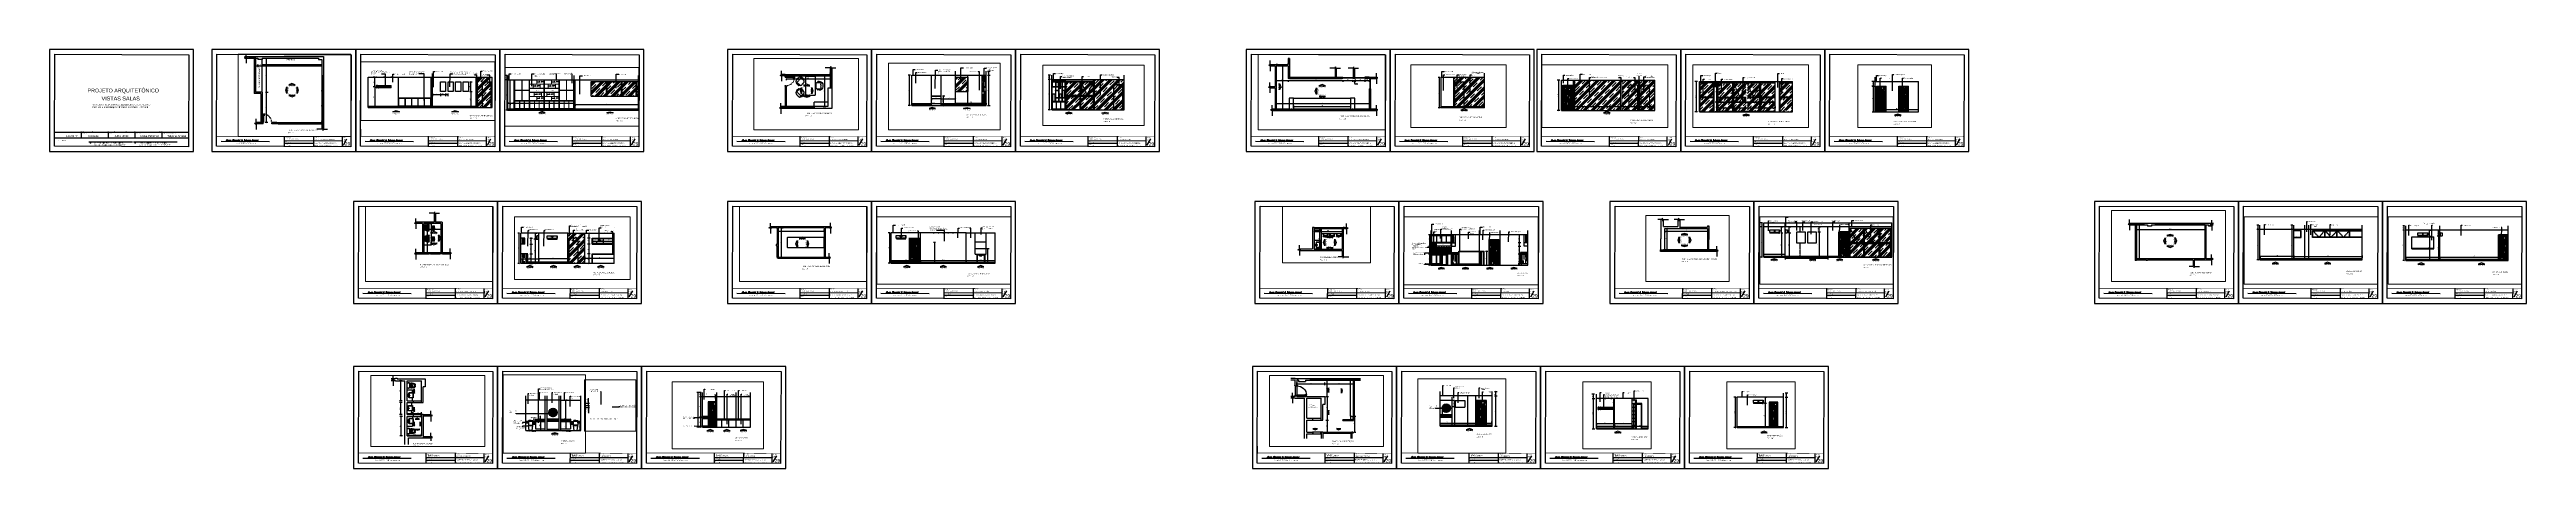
# Paper-space layout 'A4' of a CAD drawing. Header units: millimetres. Extents: x -873 to 4234, y -652 to 211.
# The model-space entities are those that its viewports show. They can reach past a viewport. Long polylines and large blocks are cut down to what shows.
import ezdxf

# ---------------------------------------------------------------- set-up
doc = ezdxf.new("R2010")
doc.units = ezdxf.units.MM
doc.header["$LTSCALE"] = 0.005
doc.linetypes.add('CONTINUO', pattern=[0])
doc.linetypes.add('DASHED', pattern=[19.05, 12.7, -6.35])
doc.layers.get('0').update_dxf_attribs({"linetype": 'CONTINUO'})
doc.layers.get('DEFPOINTS').update_dxf_attribs({"linetype": 'CONTINUO', "lineweight": 15})
for name, color, linetype in [('- COTAS', 12, 'Continuous'), ('.COTA', 1, 'Continuous'), ('.DETALHES PRETO', 250, 'Continuous'), ('0-CONSTRUIR', 1, 'Continuous'), ('0-COTAS', 12, 'Continuous'), ('0-TXT', 7, 'Continuous'), ('252', 252, 'Continuous'), ('A-05', 5, 'Continuous'), ('ARQ-PEITORIAL', 4, 'Continuous'), ('ARQ-TEXTO', 3, 'Continuous'), ('ARQ_ALVENARIA', 6, 'Continuous'), ('ARQ_BLK_ESQUADR', 1, 'Continuous'), ('ARQ_ESQUADRIA', 5, 'Continuous'), ('ARQ_JANELAALTA', 150, 'DASHED'), ('ARQ_MOBILIARIO 1', 8, 'Continuous'), ('ARQ_MOBILIARIO 2', 252, 'Continuous'), ('ARQ_SOLEIRA', 250, 'CONTINUO'), ('ARQ_TXT_AMBIENTE', 3, 'Continuous'), ('DETALHES', 4, 'Continuous'), ('JANELA', 10, 'Continuous'), ('LL_DETALHES PRETO', 250, 'Continuous'), ('NN_COTA', 1, 'Continuous'), ('NN_DETALHES PRETO', 250, 'Continuous'), ('NN_GESSO', 5, 'Continuous'), ('PORTA', 2, 'Continuous')]:
    doc.layers.add(name, color=color, linetype=linetype)
for name, color, linetype, lineweight in [('-TXT', 7, 'Continuous', 9), ('0-LAYOUT', 250, 'Continuous', 25), ('ARQ MOBILIÁRIO', 251, 'Continuous', 15), ('ARQ_MOB', 252, 'Continuous', 5), ('TEXTO', 7, 'Continuous', 15)]:
    doc.layers.add(name, color=color, linetype=linetype, lineweight=lineweight)
doc.layers.add('VIEW PORT', color=12, linetype='Continuous', lineweight=9, plot=False)
doc.styles.add('50', font='ARIALN.TTF', dxfattribs={"height": 0.1})
doc.styles.add('ARIAL', font='arial.ttf', dxfattribs={"height": 2.5})
doc.styles.add('ARQ', font='arial.ttf', dxfattribs={"width": 0.9})
doc.styles.add('comer', font='arial.ttf')
doc.styles.add('geometric', font='')
doc.styles.add('italic', font='italic8.shx')
doc.styles.add('R80-20', font='simplex.shx', dxfattribs={"height": 0.04})
doc.styles.get("Standard").update_dxf_attribs({"font": 'arial.ttf'})
doc.styles.get('geometric').set_extended_font_data('Geometr415 Blk BT')
doc.dimstyles.new('1-40', dxfattribs={"dimtxt": 0.06, "dimasz": 0.04, "dimexe": 0.1195, "dimexo": 0.1, "dimgap": 0.05, "dimtad": 1, "dimzin": 0, "dimdsep": 46, "dimtxsty": 'ARQ', "dimblk": 'OBLIQUE', "dimcen": 0.09, "dimclrd": 1, "dimclre": 1, "dimclrt": 7, "dimadec": 0, "dimazin": 0, "dimtm": 1e-09, "dimtfac": 1, "dimtofl": 0, "dimtmove": 0, "dimatfit": 3, "dimfxl": 0.1, "dimfxlon": 1, "dimtolj": 1, "dimtzin": 0, "dimlwd": -1, "dimlwe": -1, "dimarcsym": 0})
doc.dimstyles.new('50', dxfattribs={"dimscale": 0, "dimtxt": 0.1, "dimasz": 0.025, "dimexe": 0.05, "dimexo": 0.05, "dimgap": 0.01, "dimtad": 1, "dimdec": 0, "dimlfac": 100, "dimzin": 0, "dimdsep": 46, "dimtxsty": '50', "dimblk": 'DOT', "dimcen": 0.02, "dimclrd": 1, "dimclre": 1, "dimclrt": 7, "dimadec": 0, "dimazin": 0, "dimtfac": 1, "dimtdec": 0, "dimtofl": 0, "dimtmove": 2, "dimatfit": 2, "dimldrblk": 'DOT', "dimfxl": 0.05, "dimtolj": 1, "dimtzin": 0, "dimlwd": -1, "dimarcsym": 0})
pattern_1 = [(45, (3.2679, 0), (-0.336759605, 0.336759605), []), (45, (3.21176, 0.05613), (-0.336759605, 0.336759605), []), (45, (3.15563, 0.11225), (-0.336759605, 0.336759605), []), (45, (3.0434, 0.2245), (-0.336759605, 0.336759605), [0.47625, -0.3175])]
pattern_2 = [(45, (18.70763, -3.3975), (-0.336759605, 0.336759605), []), (45, (18.6515, -3.34135), (-0.336759605, 0.336759605), []), (45, (18.59538, -3.28522), (-0.336759605, 0.336759605), []), (45, (18.4831, -3.17297), (-0.336759605, 0.336759605), [0.47625, -0.3175])]
pattern_3 = [(90, (-2.34576, 7e-13), (-0.254, 0.5588), [3.81, -0.508, 1.27, -0.254]), (90, (-2.47276, 0.33782), (-0.33782, -0.254), [0.762, -0.08382, 1.524, -0.1905]), (90, (-2.56166, 0.127), (-0.17018, 1.3208), [2.032, -0.3556, 1.016, -0.254])]
pattern_4 = [(90, (-5.44463, 0), (-0.254, 0.5588), [3.81, -0.508, 1.27, -0.254]), (90, (-5.57163, 0.33782), (-0.33782, -0.254), [0.762, -0.08382, 1.524, -0.1905]), (90, (-5.66053, 0.127), (-0.17018, 1.3208), [2.032, -0.3556, 1.016, -0.254])]
pattern_5 = [(0, (7099.832258, -445.243886), (0, 0.025), []), (90, (7099.832258, -445.243886), (-0.025, 2e-18), [])]
pattern_6 = [(0, (0, 0), (0, 0.025), []), (90, (0, 0), (-0.025, 2e-18), [])]

# ---------------------------------------------------------------- blocks, each defined once
blk = doc.blocks.new('seta')
at = {"layer": 'NN_COTA', "transparency": 33554549}
h = blk.add_hatch(dxfattribs=at)
h.set_pattern_fill('ANGLE', color=256)
h.set_pattern_definition([(0, (-0.006, 0.008), (0, 6.985), [5.08, -1.905]), (90, (-0.006, 0.008), (-6.985, 4e-16), [5.08, -1.905])])
h.paths.add_polyline_path([(17.27, -37.75), (17.54, -37.85), (17.81, -37.75)])
at = {"layer": 'NN_COTA'}
blk.add_lwpolyline([(17.27, -37.75), (17.81, -37.75), (17.54, -37.85), (17.27, -37.75)], dxfattribs=at)
blk = doc.blocks.new('_DOT')
at = {"color": 0, "linetype": 'ByBlock'}
blk.add_line((-0.5, 0), (-1, 0), dxfattribs=at)
at = {"color": 0, "linetype": 'ByBlock', "const_width": 0.5}
blk.add_lwpolyline([(-0.25, 0, 1), (0.25, 0, 1)], format="xyb", close=True, dxfattribs=at)
blk = doc.blocks.new('DOT')
at = {"layer": 'ARQ-TEXTO', "color": 0, "linetype": 'ByBlock'}
blk.add_line((-0.5, 0), (-1, 0), dxfattribs=at)
at = {"layer": 'ARQ-TEXTO', "color": 0, "linetype": 'ByBlock', "const_width": 0.5}
blk.add_lwpolyline([(-0.25, 0, 1), (0.25, 0, 1)], format="xyb", close=True, dxfattribs=at)
blk = doc.blocks.new('ARFTFEDRT')
h = blk.add_hatch(color=252)
h.dxf.hatch_style = 1
h.set_gradient(color1=(132, 132, 132), tint=1, name='CURVED')
h.paths.add_polyline_path([(-277.6, -214.58), (-277.67, -214.58), (-277.67, -214.6), (-277.6, -214.6)])
h = blk.add_hatch(color=32)
h.dxf.hatch_style = 1
h.set_gradient(color1=(204, 102, 0), color2=(255, 255, 127), tint=1, name='CURVED')
h.paths.add_polyline_path([(-277.62, -214.6), (-277.66, -214.6), (-277.66, -214.61), (-277.62, -214.61)])
blk.add_lwpolyline([(-277.67, -214.58), (-277.6, -214.58), (-277.6, -214.6), (-277.67, -214.6)], close=True)
blk.add_lwpolyline([(-277.62, -214.6), (-277.62, -214.61), (-277.66, -214.61), (-277.66, -214.6)])
blk = doc.blocks.new('_OBLIQUE')
at = {"color": 0, "linetype": 'ByBlock'}
blk.add_line((-0.5, -0.5), (0.5, 0.5), dxfattribs=at)
blk = doc.blocks.new('*D16')
at = {"layer": '- COTAS', "color": 1, "transparency": 16777216}
for p, q in [((7107.92, -381.97), (7107.79, -381.97)), ((7107.91, -381.97), (7107.91, -383.67)), ((7107.92, -383.67), (7107.79, -383.67))]:
    blk.add_line(p, q, dxfattribs=at)
at = {"layer": 'DEFPOINTS', "color": 0, "transparency": 16777216}
for p in [(7108.02, -381.97), (7107.91, -383.67), (7108.02, -383.67)]:
    blk.add_point(p, dxfattribs=at)
at = {"layer": '- COTAS', "color": 1, "transparency": 16777216, "xscale": 0.04, "yscale": 0.04, "zscale": 0.04}
for p, rotation in [((7107.91, -381.97), 90), ((7107.91, -383.67), 270)]:
    blk.add_blockref('_OBLIQUE', p, dxfattribs=dict(at, rotation=rotation))
at = {"layer": '- COTAS', "color": 7, "transparency": 16777216, "insert": (7107.83, -382.82), "char_height": 0.06, "attachment_point": 5, "rotation": 90, "style": 'ARQ'}
blk.add_mtext('\\A1;1.70', dxfattribs=at)
blk = doc.blocks.new('*D17')
at = {"layer": 'ARQ-PEITORIAL', "color": 1, "transparency": 16777216}
for p, q in [((7115.74, -382.37), (7115.95, -382.37)), ((7115.83, -382.37), (7115.83, -383.67)), ((7115.74, -383.67), (7115.95, -383.67))]:
    blk.add_line(p, q, dxfattribs=at)
at = {"layer": 'DEFPOINTS', "color": 0, "transparency": 16777216}
for p in [(7115.64, -382.37), (7115.64, -383.67), (7115.83, -383.67)]:
    blk.add_point(p, dxfattribs=at)
at = {"layer": 'ARQ-PEITORIAL', "color": 1, "transparency": 16777216, "xscale": 0.04, "yscale": 0.04, "zscale": 0.04}
for p, rotation in [((7115.83, -382.37), 90), ((7115.83, -383.67), 270)]:
    blk.add_blockref('_OBLIQUE', p, dxfattribs=dict(at, rotation=rotation))
at = {"layer": 'ARQ-PEITORIAL', "color": 7, "transparency": 16777216, "insert": (7115.75, -383.02), "char_height": 0.06, "attachment_point": 5, "rotation": 90, "style": 'ARQ'}
blk.add_mtext('\\A1;1.30', dxfattribs=at)
blk = doc.blocks.new('*D18')
at = {"layer": 'ARQ-PEITORIAL', "color": 1, "transparency": 16777216}
for p, q in [((7115.74, -381.57), (7115.95, -381.57)), ((7115.83, -382.37), (7115.83, -381.57)), ((7115.74, -382.37), (7115.95, -382.37))]:
    blk.add_line(p, q, dxfattribs=at)
at = {"layer": 'DEFPOINTS', "color": 0, "transparency": 16777216}
for p in [(7115.64, -381.57), (7115.83, -381.57), (7115.64, -382.37)]:
    blk.add_point(p, dxfattribs=at)
at = {"layer": 'ARQ-PEITORIAL', "color": 1, "transparency": 16777216, "xscale": 0.04, "yscale": 0.04, "zscale": 0.04}
for p, rotation in [((7115.83, -381.57), 90), ((7115.83, -382.37), 270)]:
    blk.add_blockref('_OBLIQUE', p, dxfattribs=dict(at, rotation=rotation))
at = {"layer": 'ARQ-PEITORIAL', "color": 7, "transparency": 16777216, "insert": (7115.75, -381.97), "char_height": 0.06, "attachment_point": 5, "rotation": 90, "style": 'ARQ'}
blk.add_mtext('\\A1;0.80', dxfattribs=at)
blk = doc.blocks.new('*D19')
at = {"layer": '- COTAS', "color": 1, "transparency": 16777216}
for p, q in [((7112.67, -382.51), (7112.67, -382.73)), ((7112.67, -382.61), (7113.32, -382.61)), ((7113.32, -382.51), (7113.32, -382.73))]:
    blk.add_line(p, q, dxfattribs=at)
at = {"layer": 'DEFPOINTS', "color": 0, "transparency": 16777216}
for p in [(7112.67, -382.37), (7113.32, -382.37), (7113.32, -382.61)]:
    blk.add_point(p, dxfattribs=at)
at = {"layer": '- COTAS', "color": 1, "transparency": 16777216, "xscale": 0.04, "yscale": 0.04, "zscale": 0.04, "rotation": 180}
blk.add_blockref('_OBLIQUE', (7112.67, -382.61), dxfattribs=at)
at = {"layer": '- COTAS', "color": 1, "transparency": 16777216, "xscale": 0.04, "yscale": 0.04, "zscale": 0.04}
blk.add_blockref('_OBLIQUE', (7113.32, -382.61), dxfattribs=at)
at = {"layer": '- COTAS', "color": 7, "transparency": 16777216, "insert": (7113, -382.53), "char_height": 0.06, "attachment_point": 5, "style": 'ARQ'}
blk.add_mtext('\\A1;0.65', dxfattribs=at)
blk = doc.blocks.new('*D20')
at = {"layer": '- COTAS', "color": 1, "transparency": 16777216}
for p, q in [((7113.32, -382.51), (7113.32, -382.73)), ((7113.32, -382.61), (7113.75, -382.61)), ((7113.75, -382.51), (7113.75, -382.73))]:
    blk.add_line(p, q, dxfattribs=at)
at = {"layer": 'DEFPOINTS', "color": 0, "transparency": 16777216}
for p in [(7113.32, -382.37), (7113.75, -382.37), (7113.75, -382.61)]:
    blk.add_point(p, dxfattribs=at)
at = {"layer": '- COTAS', "color": 1, "transparency": 16777216, "xscale": 0.04, "yscale": 0.04, "zscale": 0.04, "rotation": 180}
blk.add_blockref('_OBLIQUE', (7113.32, -382.61), dxfattribs=at)
at = {"layer": '- COTAS', "color": 1, "transparency": 16777216, "xscale": 0.04, "yscale": 0.04, "zscale": 0.04}
blk.add_blockref('_OBLIQUE', (7113.75, -382.61), dxfattribs=at)
at = {"layer": '- COTAS', "color": 7, "transparency": 16777216, "insert": (7113.54, -382.53), "char_height": 0.06, "attachment_point": 5, "style": 'ARQ'}
blk.add_mtext('\\A1;0.43', dxfattribs=at)
blk = doc.blocks.new('*D21')
at = {"layer": '- COTAS', "color": 1, "transparency": 16777216}
for p, q in [((7113.75, -382.51), (7113.75, -382.73)), ((7113.75, -382.61), (7113.95, -382.61)), ((7113.95, -382.51), (7113.95, -382.73))]:
    blk.add_line(p, q, dxfattribs=at)
at = {"layer": 'DEFPOINTS', "color": 0, "transparency": 16777216}
for p in [(7113.75, -382.37), (7113.95, -382.37), (7113.95, -382.61)]:
    blk.add_point(p, dxfattribs=at)
at = {"layer": '- COTAS', "color": 1, "transparency": 16777216, "xscale": 0.04, "yscale": 0.04, "zscale": 0.04, "rotation": 180}
blk.add_blockref('_OBLIQUE', (7113.75, -382.61), dxfattribs=at)
at = {"layer": '- COTAS', "color": 1, "transparency": 16777216, "xscale": 0.04, "yscale": 0.04, "zscale": 0.04}
blk.add_blockref('_OBLIQUE', (7113.95, -382.61), dxfattribs=at)
at = {"layer": '- COTAS', "color": 7, "transparency": 16777216, "insert": (7113.87, -382.53), "char_height": 0.06, "attachment_point": 5, "style": 'ARQ'}
blk.add_mtext('\\A1;0.20', dxfattribs=at)
blk = doc.blocks.new('*D22')
at = {"layer": '- COTAS', "color": 1, "transparency": 16777216}
for p, q in [((7095.51, -381.17), (7095.39, -381.17)), ((7095.51, -383.67), (7095.51, -381.17)), ((7095.51, -383.67), (7095.39, -383.67))]:
    blk.add_line(p, q, dxfattribs=at)
at = {"layer": 'DEFPOINTS', "color": 0, "transparency": 16777216}
for p in [(7095.51, -381.17), (7095.56, -381.17), (7095.56, -383.67)]:
    blk.add_point(p, dxfattribs=at)
at = {"layer": '- COTAS', "color": 1, "transparency": 16777216, "xscale": 0.04, "yscale": 0.04, "zscale": 0.04}
for p, rotation in [((7095.51, -381.17), 90), ((7095.51, -383.67), 270)]:
    blk.add_blockref('_OBLIQUE', p, dxfattribs=dict(at, rotation=rotation))
at = {"layer": '- COTAS', "color": 7, "transparency": 16777216, "insert": (7095.43, -382.42), "char_height": 0.06, "attachment_point": 5, "rotation": 90, "style": 'ARQ'}
blk.add_mtext('\\A1;2.50', dxfattribs=at)
blk = doc.blocks.new('*D23')
at = {"layer": '- COTAS', "color": 1, "transparency": 16777216}
for p, q in [((7095.51, -380.82), (7095.39, -380.82)), ((7095.51, -381.17), (7095.39, -381.17)), ((7095.51, -381.17), (7095.51, -380.82))]:
    blk.add_line(p, q, dxfattribs=at)
at = {"layer": 'DEFPOINTS', "color": 0, "transparency": 16777216}
for p in [(7095.51, -380.82), (7095.56, -380.82), (7095.56, -381.17)]:
    blk.add_point(p, dxfattribs=at)
at = {"layer": '- COTAS', "color": 1, "transparency": 16777216, "xscale": 0.04, "yscale": 0.04, "zscale": 0.04}
for p, rotation in [((7095.51, -380.82), 90), ((7095.51, -381.17), 270)]:
    blk.add_blockref('_OBLIQUE', p, dxfattribs=dict(at, rotation=rotation))
at = {"layer": '- COTAS', "color": 7, "transparency": 16777216, "insert": (7095.43, -380.99), "char_height": 0.06, "attachment_point": 5, "rotation": 90, "style": 'ARQ'}
blk.add_mtext('\\A1;0.35', dxfattribs=at)
blk = doc.blocks.new('*D24')
at = {"layer": '- COTAS', "color": 1, "transparency": 16777216}
for p, q in [((7096.18, -388.2), (7095.98, -388.2)), ((7096.1, -390.7), (7096.1, -388.2)), ((7096.18, -390.7), (7095.98, -390.7))]:
    blk.add_line(p, q, dxfattribs=at)
at = {"layer": 'DEFPOINTS', "color": 0, "transparency": 16777216}
for p in [(7096.1, -388.2), (7096.28, -388.2), (7096.28, -390.7)]:
    blk.add_point(p, dxfattribs=at)
at = {"layer": '- COTAS', "color": 1, "transparency": 16777216, "xscale": 0.04, "yscale": 0.04, "zscale": 0.04}
for p, rotation in [((7096.1, -388.2), 90), ((7096.1, -390.7), 270)]:
    blk.add_blockref('_OBLIQUE', p, dxfattribs=dict(at, rotation=rotation))
at = {"layer": '- COTAS', "color": 7, "transparency": 16777216, "insert": (7096.02, -389.45), "char_height": 0.06, "attachment_point": 5, "rotation": 90, "style": 'ARQ'}
blk.add_mtext('\\A1;2.50', dxfattribs=at)
blk = doc.blocks.new('*D25')
at = {"layer": '- COTAS', "color": 1, "transparency": 16777216}
for p, q in [((7098.71, -390.14), (7098.71, -390.02)), ((7098.71, -390.14), (7099.89, -390.14)), ((7099.89, -390.14), (7099.89, -390.02))]:
    blk.add_line(p, q, dxfattribs=at)
at = {"layer": 'DEFPOINTS', "color": 0, "transparency": 16777216}
for p in [(7098.71, -390.23), (7099.89, -390.14), (7099.89, -390.23)]:
    blk.add_point(p, dxfattribs=at)
at = {"layer": '- COTAS', "color": 1, "transparency": 16777216, "xscale": 0.04, "yscale": 0.04, "zscale": 0.04, "rotation": 180}
blk.add_blockref('_OBLIQUE', (7098.71, -390.14), dxfattribs=at)
at = {"layer": '- COTAS', "color": 1, "transparency": 16777216, "xscale": 0.04, "yscale": 0.04, "zscale": 0.04}
blk.add_blockref('_OBLIQUE', (7099.89, -390.14), dxfattribs=at)
at = {"layer": '- COTAS', "color": 7, "transparency": 16777216, "insert": (7099.3, -390.06), "char_height": 0.06, "attachment_point": 5, "style": 'ARQ'}
blk.add_mtext('\\A1;1.18', dxfattribs=at)
blk = doc.blocks.new('*D26')
at = {"layer": '- COTAS', "color": 1, "transparency": 16777216}
for p, q in [((7097.91, -390.14), (7097.91, -390.26)), ((7098.71, -390.14), (7097.91, -390.14)), ((7098.71, -390.14), (7098.71, -390.02))]:
    blk.add_line(p, q, dxfattribs=at)
at = {"layer": 'DEFPOINTS', "color": 0, "transparency": 16777216}
for p in [(7097.91, -390.14), (7097.91, -390.14), (7098.71, -390.14)]:
    blk.add_point(p, dxfattribs=at)
at = {"layer": '- COTAS', "color": 1, "transparency": 16777216, "xscale": 0.04, "yscale": 0.04, "zscale": 0.04, "rotation": 180}
blk.add_blockref('_OBLIQUE', (7097.91, -390.14), dxfattribs=at)
at = {"layer": '- COTAS', "color": 1, "transparency": 16777216, "xscale": 0.04, "yscale": 0.04, "zscale": 0.04}
blk.add_blockref('_OBLIQUE', (7098.71, -390.14), dxfattribs=at)
at = {"layer": '- COTAS', "color": 7, "transparency": 16777216, "insert": (7098.31, -390.06), "char_height": 0.06, "attachment_point": 5, "style": 'ARQ'}
blk.add_mtext('\\A1;0.80', dxfattribs=at)
blk = doc.blocks.new('*D27')
at = {"layer": '- COTAS', "color": 1, "transparency": 16777216}
for p, q in [((7098.81, -389.89), (7099.01, -389.89)), ((7098.81, -390.7), (7099.01, -390.7)), ((7098.89, -390.7), (7098.89, -389.89))]:
    blk.add_line(p, q, dxfattribs=at)
at = {"layer": 'DEFPOINTS', "color": 0, "transparency": 16777216}
for p in [(7098.71, -389.89), (7098.71, -390.7), (7098.89, -389.89)]:
    blk.add_point(p, dxfattribs=at)
at = {"layer": '- COTAS', "color": 1, "transparency": 16777216, "xscale": 0.04, "yscale": 0.04, "zscale": 0.04}
for p, rotation in [((7098.89, -389.89), 90), ((7098.89, -390.7), 270)]:
    blk.add_blockref('_OBLIQUE', p, dxfattribs=dict(at, rotation=rotation))
at = {"layer": '- COTAS', "color": 7, "transparency": 16777216, "insert": (7098.81, -390.29), "char_height": 0.06, "attachment_point": 5, "rotation": 90, "style": 'ARQ'}
blk.add_mtext('\\A1;0.81', dxfattribs=at)
blk = doc.blocks.new('*D28')
at = {"layer": '- COTAS', "color": 1, "transparency": 16777216}
for p, q in [((7104.1, -388.2), (7103.9, -388.2)), ((7104.01, -390.7), (7104.01, -388.2)), ((7104.1, -390.7), (7103.9, -390.7))]:
    blk.add_line(p, q, dxfattribs=at)
at = {"layer": 'DEFPOINTS', "color": 0, "transparency": 16777216}
for p in [(7104.01, -388.2), (7104.2, -388.2), (7104.2, -390.7)]:
    blk.add_point(p, dxfattribs=at)
at = {"layer": '- COTAS', "color": 1, "transparency": 16777216, "xscale": 0.04, "yscale": 0.04, "zscale": 0.04}
for p, rotation in [((7104.01, -388.2), 90), ((7104.01, -390.7), 270)]:
    blk.add_blockref('_OBLIQUE', p, dxfattribs=dict(at, rotation=rotation))
at = {"layer": '- COTAS', "color": 7, "transparency": 16777216, "insert": (7103.93, -389.45), "char_height": 0.06, "attachment_point": 5, "rotation": 90, "style": 'ARQ'}
blk.add_mtext('\\A1;2.50', dxfattribs=at)
blk = doc.blocks.new('*D29')
at = {"layer": '- COTAS', "color": 1, "transparency": 16777216}
for p, q in [((7104.1, -387.85), (7103.9, -387.85)), ((7104.1, -388.2), (7103.9, -388.2)), ((7104.01, -388.2), (7104.01, -387.85))]:
    blk.add_line(p, q, dxfattribs=at)
at = {"layer": 'DEFPOINTS', "color": 0, "transparency": 16777216}
for p in [(7104.01, -387.85), (7104.2, -387.85), (7104.2, -388.2)]:
    blk.add_point(p, dxfattribs=at)
at = {"layer": '- COTAS', "color": 1, "transparency": 16777216, "xscale": 0.04, "yscale": 0.04, "zscale": 0.04}
for p, rotation in [((7104.01, -387.85), 90), ((7104.01, -388.2), 270)]:
    blk.add_blockref('_OBLIQUE', p, dxfattribs=dict(at, rotation=rotation))
at = {"layer": '- COTAS', "color": 7, "transparency": 16777216, "insert": (7103.93, -388.02), "char_height": 0.06, "attachment_point": 5, "rotation": 90, "style": 'ARQ'}
blk.add_mtext('\\A1;0.35', dxfattribs=at)
blk = doc.blocks.new('*D30')
at = {"layer": 'ARQ_ALVENARIA', "color": 1, "transparency": 16777216}
for p, q in [((7096.12, -397.41), (7095.97, -397.41)), ((7096.09, -399.91), (7096.09, -397.41)), ((7096.12, -399.91), (7095.97, -399.91))]:
    blk.add_line(p, q, dxfattribs=at)
at = {"layer": 'DEFPOINTS', "color": 0, "transparency": 16777216}
for p in [(7096.09, -397.41), (7096.22, -397.41), (7096.22, -399.91)]:
    blk.add_point(p, dxfattribs=at)
at = {"layer": 'ARQ_ALVENARIA', "color": 1, "transparency": 16777216, "xscale": 0.04, "yscale": 0.04, "zscale": 0.04}
for p, rotation in [((7096.09, -397.41), 90), ((7096.09, -399.91), 270)]:
    blk.add_blockref('_OBLIQUE', p, dxfattribs=dict(at, rotation=rotation))
at = {"layer": 'ARQ_ALVENARIA', "color": 7, "transparency": 16777216, "insert": (7096.01, -398.66), "char_height": 0.06, "attachment_point": 5, "rotation": 90, "style": 'ARQ'}
blk.add_mtext('\\A1;2.50', dxfattribs=at)
blk = doc.blocks.new('*D31')
at = {"layer": '- COTAS', "color": 1, "transparency": 16777216}
for p, q in [((7114.74, -397.41), (7114.52, -397.41)), ((7114.64, -399.91), (7114.64, -397.41)), ((7114.74, -399.91), (7114.52, -399.91))]:
    blk.add_line(p, q, dxfattribs=at)
at = {"layer": 'DEFPOINTS', "color": 0, "transparency": 16777216}
for p in [(7114.64, -397.41), (7114.9, -397.41), (7114.9, -399.91)]:
    blk.add_point(p, dxfattribs=at)
at = {"layer": '- COTAS', "color": 1, "transparency": 16777216, "xscale": 0.04, "yscale": 0.04, "zscale": 0.04}
for p, rotation in [((7114.64, -397.41), 90), ((7114.64, -399.91), 270)]:
    blk.add_blockref('_OBLIQUE', p, dxfattribs=dict(at, rotation=rotation))
at = {"layer": '- COTAS', "color": 7, "transparency": 16777216, "insert": (7114.56, -398.66), "char_height": 0.06, "attachment_point": 5, "rotation": 90, "style": 'ARQ'}
blk.add_mtext('\\A1;2.50', dxfattribs=at)
blk = doc.blocks.new('*D32')
at = {"layer": '- COTAS', "color": 1, "transparency": 16777216}
for p, q in [((7116.35, -399.11), (7116.2, -399.11)), ((7116.35, -399.91), (7116.2, -399.91)), ((7116.32, -399.91), (7116.32, -399.11))]:
    blk.add_line(p, q, dxfattribs=at)
at = {"layer": 'DEFPOINTS', "color": 0, "transparency": 16777216}
for p in [(7116.32, -399.11), (7116.45, -399.11), (7116.45, -399.91)]:
    blk.add_point(p, dxfattribs=at)
at = {"layer": '- COTAS', "color": 1, "transparency": 16777216, "xscale": 0.04, "yscale": 0.04, "zscale": 0.04}
for p, rotation in [((7116.32, -399.11), 90), ((7116.32, -399.91), 270)]:
    blk.add_blockref('_OBLIQUE', p, dxfattribs=dict(at, rotation=rotation))
at = {"layer": '- COTAS', "color": 7, "transparency": 16777216, "insert": (7116.24, -399.51), "char_height": 0.06, "attachment_point": 5, "rotation": 90, "style": 'ARQ'}
blk.add_mtext('\\A1;0.80', dxfattribs=at)
blk = doc.blocks.new('*D33')
at = {"layer": '- COTAS', "color": 1, "transparency": 16777216}
for p, q in [((7116.32, -397.41), (7116.44, -397.41)), ((7116.32, -399.11), (7116.32, -397.41)), ((7116.32, -399.11), (7116.44, -399.11))]:
    blk.add_line(p, q, dxfattribs=at)
at = {"layer": 'DEFPOINTS', "color": 0, "transparency": 16777216}
for p in [(7116.32, -397.41), (7116.32, -397.41), (7116.32, -399.11)]:
    blk.add_point(p, dxfattribs=at)
at = {"layer": '- COTAS', "color": 1, "transparency": 16777216, "xscale": 0.04, "yscale": 0.04, "zscale": 0.04}
for p, rotation in [((7116.32, -397.41), 90), ((7116.32, -399.11), 270)]:
    blk.add_blockref('_OBLIQUE', p, dxfattribs=dict(at, rotation=rotation))
at = {"layer": '- COTAS', "color": 7, "transparency": 16777216, "insert": (7116.24, -398.26), "char_height": 0.06, "attachment_point": 5, "rotation": 90, "style": 'ARQ'}
blk.add_mtext('\\A1;1.70', dxfattribs=at)
blk = doc.blocks.new('*D34')
at = {"layer": '- COTAS', "color": 1, "transparency": 16777216}
for p, q in [((7102.91, -397.41), (7102.69, -397.41)), ((7102.81, -399.91), (7102.81, -397.41)), ((7102.91, -399.91), (7102.69, -399.91))]:
    blk.add_line(p, q, dxfattribs=at)
at = {"layer": 'DEFPOINTS', "color": 0, "transparency": 16777216}
for p in [(7102.81, -397.41), (7103.05, -397.41), (7103.05, -399.91)]:
    blk.add_point(p, dxfattribs=at)
at = {"layer": '- COTAS', "color": 1, "transparency": 16777216, "xscale": 0.04, "yscale": 0.04, "zscale": 0.04}
for p, rotation in [((7102.81, -397.41), 90), ((7102.81, -399.91), 270)]:
    blk.add_blockref('_OBLIQUE', p, dxfattribs=dict(at, rotation=rotation))
at = {"layer": '- COTAS', "color": 7, "transparency": 16777216, "insert": (7102.73, -398.66), "char_height": 0.06, "attachment_point": 5, "rotation": 90, "style": 'ARQ'}
blk.add_mtext('\\A1;2.50', dxfattribs=at)
blk = doc.blocks.new('*D35')
at = {"layer": '- COTAS', "color": 1, "transparency": 16777216}
for p, q in [((7124.97, -397.81), (7125.18, -397.81)), ((7125.07, -399.91), (7125.07, -397.81)), ((7124.97, -399.91), (7125.18, -399.91))]:
    blk.add_line(p, q, dxfattribs=at)
at = {"layer": 'DEFPOINTS', "color": 0, "transparency": 16777216}
for p in [(7124.87, -397.81), (7125.07, -397.81), (7124.87, -399.91)]:
    blk.add_point(p, dxfattribs=at)
at = {"layer": '- COTAS', "color": 1, "transparency": 16777216, "xscale": 0.04, "yscale": 0.04, "zscale": 0.04}
for p, rotation in [((7125.07, -397.81), 90), ((7125.07, -399.91), 270)]:
    blk.add_blockref('_OBLIQUE', p, dxfattribs=dict(at, rotation=rotation))
at = {"layer": '- COTAS', "color": 7, "transparency": 16777216, "insert": (7124.98, -398.86), "char_height": 0.06, "attachment_point": 5, "rotation": 90, "style": 'ARQ'}
blk.add_mtext('\\A1;2.10', dxfattribs=at)
blk = doc.blocks.new('*D36')
at = {"layer": '- COTAS', "color": 1, "transparency": 16777216}
for p, q in [((7125.17, -397.41), (7124.95, -397.41)), ((7125.07, -397.81), (7125.07, -397.41)), ((7125.07, -397.81), (7124.95, -397.81))]:
    blk.add_line(p, q, dxfattribs=at)
at = {"layer": 'DEFPOINTS', "color": 0, "transparency": 16777216}
for p in [(7125.07, -397.41), (7125.53, -397.41), (7125.08, -397.81)]:
    blk.add_point(p, dxfattribs=at)
at = {"layer": '- COTAS', "color": 1, "transparency": 16777216, "xscale": 0.04, "yscale": 0.04, "zscale": 0.04}
for p, rotation in [((7125.07, -397.41), 90), ((7125.07, -397.81), 270)]:
    blk.add_blockref('_OBLIQUE', p, dxfattribs=dict(at, rotation=rotation))
at = {"layer": '- COTAS', "color": 7, "transparency": 16777216, "insert": (7124.98, -397.61), "char_height": 0.06, "attachment_point": 5, "rotation": 90, "style": 'ARQ'}
blk.add_mtext('\\A1;0.40', dxfattribs=at)
blk = doc.blocks.new('*D37')
at = {"layer": 'ARQ_ALVENARIA', "color": 1, "transparency": 16777216}
for p, q in [((7094.18, -405.86), (7094.03, -405.86)), ((7094.15, -408.36), (7094.15, -405.86)), ((7094.18, -408.36), (7094.03, -408.36))]:
    blk.add_line(p, q, dxfattribs=at)
at = {"layer": 'DEFPOINTS', "color": 0, "transparency": 16777216}
for p in [(7094.15, -405.86), (7094.28, -405.86), (7094.28, -408.36)]:
    blk.add_point(p, dxfattribs=at)
at = {"layer": 'ARQ_ALVENARIA', "color": 1, "transparency": 16777216, "xscale": 0.04, "yscale": 0.04, "zscale": 0.04}
for p, rotation in [((7094.15, -405.86), 90), ((7094.15, -408.36), 270)]:
    blk.add_blockref('_OBLIQUE', p, dxfattribs=dict(at, rotation=rotation))
at = {"layer": 'ARQ_ALVENARIA', "color": 7, "transparency": 16777216, "insert": (7094.07, -407.11), "char_height": 0.06, "attachment_point": 5, "rotation": 90, "style": 'ARQ'}
blk.add_mtext('\\A1;2.50', dxfattribs=at)
blk = doc.blocks.new('*D38')
at = {"layer": '- COTAS', "color": 1, "transparency": 16777216}
for p, q in [((7095.04, -407.56), (7095.26, -407.56)), ((7095.14, -408.36), (7095.14, -407.56)), ((7095.04, -408.36), (7095.26, -408.36))]:
    blk.add_line(p, q, dxfattribs=at)
at = {"layer": 'DEFPOINTS', "color": 0, "transparency": 16777216}
for p in [(7094.88, -407.56), (7095.14, -407.56), (7094.88, -408.36)]:
    blk.add_point(p, dxfattribs=at)
at = {"layer": '- COTAS', "color": 1, "transparency": 16777216, "xscale": 0.04, "yscale": 0.04, "zscale": 0.04}
for p, rotation in [((7095.14, -407.56), 90), ((7095.14, -408.36), 270)]:
    blk.add_blockref('_OBLIQUE', p, dxfattribs=dict(at, rotation=rotation))
at = {"layer": '- COTAS', "color": 7, "transparency": 16777216, "insert": (7095.06, -408.11), "char_height": 0.06, "attachment_point": 5, "rotation": 90, "style": 'ARQ'}
blk.add_mtext('\\A1;0.80', dxfattribs=at)
blk = doc.blocks.new('*D39')
at = {"layer": '- COTAS', "color": 1, "transparency": 16777216}
for p, q in [((7095.04, -406.76), (7095.26, -406.76)), ((7095.04, -407.56), (7095.26, -407.56)), ((7095.14, -407.56), (7095.14, -406.76))]:
    blk.add_line(p, q, dxfattribs=at)
at = {"layer": 'DEFPOINTS', "color": 0, "transparency": 16777216}
for p in [(7094.63, -406.76), (7094.88, -407.56), (7095.14, -406.76)]:
    blk.add_point(p, dxfattribs=at)
at = {"layer": '- COTAS', "color": 1, "transparency": 16777216, "xscale": 0.04, "yscale": 0.04, "zscale": 0.04}
for p, rotation in [((7095.14, -406.76), 90), ((7095.14, -407.56), 270)]:
    blk.add_blockref('_OBLIQUE', p, dxfattribs=dict(at, rotation=rotation))
at = {"layer": '- COTAS', "color": 7, "transparency": 16777216, "insert": (7095.06, -407.16), "char_height": 0.06, "attachment_point": 5, "rotation": 90, "style": 'ARQ'}
blk.add_mtext('\\A1;0.80', dxfattribs=at)
blk = doc.blocks.new('*D40')
at = {"layer": '- COTAS', "color": 1, "transparency": 16777216}
for p, q in [((7095.04, -406.26), (7095.26, -406.26)), ((7095.14, -406.76), (7095.14, -406.26)), ((7095.04, -406.76), (7095.26, -406.76))]:
    blk.add_line(p, q, dxfattribs=at)
at = {"layer": 'DEFPOINTS', "color": 0, "transparency": 16777216}
for p in [(7094.63, -406.26), (7095.14, -406.26), (7094.63, -406.76)]:
    blk.add_point(p, dxfattribs=at)
at = {"layer": '- COTAS', "color": 1, "transparency": 16777216, "xscale": 0.04, "yscale": 0.04, "zscale": 0.04}
for p, rotation in [((7095.14, -406.26), 90), ((7095.14, -406.76), 270)]:
    blk.add_blockref('_OBLIQUE', p, dxfattribs=dict(at, rotation=rotation))
at = {"layer": '- COTAS', "color": 7, "transparency": 16777216, "insert": (7095.06, -406.51), "char_height": 0.06, "attachment_point": 5, "rotation": 90, "style": 'ARQ'}
blk.add_mtext('\\A1;0.50', dxfattribs=at)
blk = doc.blocks.new('*D41')
at = {"layer": '- COTAS', "color": 1, "transparency": 16777216}
for p, q in [((7095.58, -406.36), (7095.37, -406.36)), ((7095.49, -408.36), (7095.49, -406.36)), ((7095.5, -408.36), (7095.37, -408.36))]:
    blk.add_line(p, q, dxfattribs=at)
at = {"layer": 'DEFPOINTS', "color": 0, "transparency": 16777216}
for p in [(7095.49, -406.36), (7095.68, -406.36), (7095.6, -408.36)]:
    blk.add_point(p, dxfattribs=at)
at = {"layer": '- COTAS', "color": 1, "transparency": 16777216, "xscale": 0.04, "yscale": 0.04, "zscale": 0.04}
for p, rotation in [((7095.49, -406.36), 90), ((7095.49, -408.36), 270)]:
    blk.add_blockref('_OBLIQUE', p, dxfattribs=dict(at, rotation=rotation))
at = {"layer": '- COTAS', "color": 7, "transparency": 16777216, "insert": (7095.41, -407.36), "char_height": 0.06, "attachment_point": 5, "rotation": 90, "style": 'ARQ'}
blk.add_mtext('\\A1;2.00', dxfattribs=at)
blk = doc.blocks.new('*D42')
at = {"layer": '- COTAS', "color": 1, "transparency": 16777216}
for p, q in [((7095.49, -405.86), (7095.61, -405.86)), ((7095.49, -406.36), (7095.49, -405.86)), ((7095.49, -406.36), (7095.61, -406.36))]:
    blk.add_line(p, q, dxfattribs=at)
at = {"layer": 'DEFPOINTS', "color": 0, "transparency": 16777216}
for p in [(7095.49, -405.86), (7095.49, -405.86), (7095.49, -406.36)]:
    blk.add_point(p, dxfattribs=at)
at = {"layer": '- COTAS', "color": 1, "transparency": 16777216, "xscale": 0.04, "yscale": 0.04, "zscale": 0.04}
for p, rotation in [((7095.49, -405.86), 90), ((7095.49, -406.36), 270)]:
    blk.add_blockref('_OBLIQUE', p, dxfattribs=dict(at, rotation=rotation))
at = {"layer": '- COTAS', "color": 7, "transparency": 16777216, "insert": (7095.41, -406.11), "char_height": 0.06, "attachment_point": 5, "rotation": 90, "style": 'ARQ'}
blk.add_mtext('\\A1;0.50', dxfattribs=at)
blk = doc.blocks.new('*D43')
at = {"layer": '- COTAS', "color": 1, "transparency": 16777216}
for p, q in [((7100.01, -407.56), (7099.79, -407.56)), ((7099.91, -408.36), (7099.91, -407.56)), ((7100.01, -408.36), (7099.79, -408.36))]:
    blk.add_line(p, q, dxfattribs=at)
at = {"layer": 'DEFPOINTS', "color": 0, "transparency": 16777216}
for p in [(7099.91, -407.56), (7100.18, -407.56), (7100.18, -408.36)]:
    blk.add_point(p, dxfattribs=at)
at = {"layer": '- COTAS', "color": 1, "transparency": 16777216, "xscale": 0.04, "yscale": 0.04, "zscale": 0.04}
for p, rotation in [((7099.91, -407.56), 90), ((7099.91, -408.36), 270)]:
    blk.add_blockref('_OBLIQUE', p, dxfattribs=dict(at, rotation=rotation))
at = {"layer": '- COTAS', "color": 7, "transparency": 16777216, "insert": (7099.83, -407.96), "char_height": 0.06, "attachment_point": 5, "rotation": 90, "style": 'ARQ'}
blk.add_mtext('\\A1;0.80', dxfattribs=at)
blk = doc.blocks.new('*D44')
at = {"layer": '- COTAS', "color": 1, "transparency": 16777216}
for p, q in [((7100.01, -406.76), (7099.79, -406.76)), ((7100.01, -407.56), (7099.79, -407.56)), ((7099.91, -407.56), (7099.91, -406.76))]:
    blk.add_line(p, q, dxfattribs=at)
at = {"layer": 'DEFPOINTS', "color": 0, "transparency": 16777216}
for p in [(7099.91, -406.76), (7100.18, -406.76), (7100.18, -407.56)]:
    blk.add_point(p, dxfattribs=at)
at = {"layer": '- COTAS', "color": 1, "transparency": 16777216, "xscale": 0.04, "yscale": 0.04, "zscale": 0.04}
for p, rotation in [((7099.91, -406.76), 90), ((7099.91, -407.56), 270)]:
    blk.add_blockref('_OBLIQUE', p, dxfattribs=dict(at, rotation=rotation))
at = {"layer": '- COTAS', "color": 7, "transparency": 16777216, "insert": (7099.83, -407.16), "char_height": 0.06, "attachment_point": 5, "rotation": 90, "style": 'ARQ'}
blk.add_mtext('\\A1;0.80', dxfattribs=at)
blk = doc.blocks.new('*D45')
at = {"layer": '- COTAS', "color": 1, "transparency": 16777216}
for p, q in [((7100.01, -406.26), (7099.79, -406.26)), ((7099.91, -406.76), (7099.91, -406.26)), ((7100.01, -406.76), (7099.79, -406.76))]:
    blk.add_line(p, q, dxfattribs=at)
at = {"layer": 'DEFPOINTS', "color": 0, "transparency": 16777216}
for p in [(7099.91, -406.26), (7100.18, -406.26), (7100.18, -406.76)]:
    blk.add_point(p, dxfattribs=at)
at = {"layer": '- COTAS', "color": 1, "transparency": 16777216, "xscale": 0.04, "yscale": 0.04, "zscale": 0.04}
for p, rotation in [((7099.91, -406.26), 90), ((7099.91, -406.76), 270)]:
    blk.add_blockref('_OBLIQUE', p, dxfattribs=dict(at, rotation=rotation))
at = {"layer": '- COTAS', "color": 7, "transparency": 16777216, "insert": (7099.83, -406.51), "char_height": 0.06, "attachment_point": 5, "rotation": 90, "style": 'ARQ'}
blk.add_mtext('\\A1;0.50', dxfattribs=at)
blk = doc.blocks.new('*D46')
at = {"layer": '- COTAS', "color": 1, "transparency": 16777216}
for p, q in [((7100.01, -406.26), (7099.79, -406.26)), ((7099.91, -405.86), (7100.03, -405.86)), ((7099.91, -406.26), (7099.91, -405.86))]:
    blk.add_line(p, q, dxfattribs=at)
at = {"layer": 'DEFPOINTS', "color": 0, "transparency": 16777216}
for p in [(7099.91, -405.86), (7099.91, -405.86), (7100.18, -406.26)]:
    blk.add_point(p, dxfattribs=at)
at = {"layer": '- COTAS', "color": 1, "transparency": 16777216, "xscale": 0.04, "yscale": 0.04, "zscale": 0.04}
for p, rotation in [((7099.91, -405.86), 90), ((7099.91, -406.26), 270)]:
    blk.add_blockref('_OBLIQUE', p, dxfattribs=dict(at, rotation=rotation))
at = {"layer": '- COTAS', "color": 7, "transparency": 16777216, "insert": (7099.83, -406.06), "char_height": 0.06, "attachment_point": 5, "rotation": 90, "style": 'ARQ'}
blk.add_mtext('\\A1;0.40', dxfattribs=at)
blk = doc.blocks.new('vafres')
at = {"lineweight": 13, "ltscale": 0.2}
for p, q in [((2157.85, 914.65), (2157.85, 914.54)), ((2157.85, 914.48), (2157.85, 914.38)), ((2157.86, 914.54), (2157.86, 914.5)), ((2157.87, 914.55), (2157.87, 914.62)), ((2158.2, 914.5), (2157.87, 914.5)), ((2157.88, 914.5), (2157.88, 914.55)), ((2158.19, 914.5), (2158.19, 914.54)), ((2158.2, 914.55), (2158.2, 914.62)), ((2158.21, 914.54), (2158.21, 914.5)), ((2158.22, 914.65), (2158.22, 914.54)), ((2158.22, 914.48), (2158.22, 914.38))]:
    blk.add_line(p, q, dxfattribs=at)
for centre, radius, start, end in [((2158.03, 914.11), 0.569, 71.0753, 108.9246), ((2158.03, 914.09), 0.569, 71.0753, 108.9246), ((2158.03, 914), 0.569, 71.0753, 108.9246), ((2157.87, 914.48), 0.0205, 90, 180), ((2158.03, 914.08), 0.569, 73.2016, 106.7984), ((2158.03, 914.08), 0.569, 73.2016, 106.7984), ((2158.03, 914.01), 0.569, 73.2016, 106.7984), ((2158.2, 914.48), 0.0205, 360, 90)]:
    blk.add_arc(centre, radius, start, end, dxfattribs=at)
blk = doc.blocks.new('A$C133856B2')
at = {"layer": '0-LAYOUT'}
for p, q in [((0.12, -0.58), (0.12, -0.12)), ((0.12, -0.12), (0.15, -0.12)), ((0.15, -0.58), (0.12, -0.58)), ((0.12, -1.48), (0.12, -1.02)), ((0.12, -1.02), (0.15, -1.02)), ((0.15, -0.12), (0.15, -0.58)), ((0.15, -1.02), (0.15, -1.48)), ((0.23, -0.1), (0.23, -0.6)), ((0.42, -0.1), (0.23, -0.1)), ((0.23, -0.6), (0.42, -0.6)), ((0.23, -1), (0.23, -1.5)), ((0.42, -1), (0.23, -1)), ((0.25, -0.11), (0.25, -0.58)), ((0.42, -0.11), (0.25, -0.11)), ((0.25, -0.58), (0.42, -0.58)), ((0.25, -1.01), (0.25, -1.48)), ((0.42, -1.01), (0.25, -1.01)), ((0.27, -0.15), (0.27, -0.13)), ((0.27, -0.13), (0.29, -0.13)), ((0.29, -0.15), (0.27, -0.15)), ((0.27, -0.24), (0.27, -0.17)), ((0.27, -0.17), (0.29, -0.17)), ((0.29, -0.18), (0.27, -0.18)), ((0.29, -0.2), (0.27, -0.2)), ((0.29, -0.22), (0.27, -0.22)), ((0.29, -0.24), (0.27, -0.24)), ((0.27, -0.33), (0.27, -0.25)), ((0.27, -0.25), (0.29, -0.25)), ((0.27, -0.27), (0.29, -0.27)), ((0.27, -0.29), (0.29, -0.29)), ((0.27, -0.31), (0.29, -0.31)), ((0.29, -0.33), (0.27, -0.33)), ((0.27, -0.41), (0.27, -0.34)), ((0.27, -0.34), (0.29, -0.34)), ((0.27, -0.36), (0.29, -0.36)), ((0.29, -0.37), (0.27, -0.37)), ((0.29, -0.39), (0.27, -0.39)), ((0.29, -0.41), (0.27, -0.41)), ((0.27, -0.48), (0.27, -0.42)), ((0.27, -0.42), (0.29, -0.42)), ((0.27, -0.44), (0.29, -0.44)), ((0.27, -0.46), (0.29, -0.46)), ((0.29, -0.48), (0.27, -0.48)), ((0.27, -1.05), (0.27, -1.03)), ((0.27, -1.03), (0.29, -1.03)), ((0.29, -1.05), (0.27, -1.05)), ((0.27, -1.14), (0.27, -1.07)), ((0.27, -1.07), (0.29, -1.07)), ((0.29, -1.08), (0.27, -1.08)), ((0.29, -1.1), (0.27, -1.1)), ((0.29, -1.12), (0.27, -1.12)), ((0.29, -1.14), (0.27, -1.14)), ((0.27, -1.23), (0.27, -1.15)), ((0.27, -1.15), (0.29, -1.15)), ((0.27, -1.17), (0.29, -1.17)), ((0.27, -1.19), (0.29, -1.19)), ((0.27, -1.21), (0.29, -1.21)), ((0.29, -1.23), (0.27, -1.23)), ((0.27, -1.31), (0.27, -1.24)), ((0.27, -1.24), (0.29, -1.24)), ((0.27, -1.26), (0.29, -1.26)), ((0.29, -1.27), (0.27, -1.27)), ((0.29, -1.29), (0.27, -1.29)), ((0.29, -0.13), (0.29, -0.15)), ((0.29, -0.17), (0.29, -0.24)), ((0.29, -0.25), (0.29, -0.33)), ((0.29, -0.34), (0.29, -0.41)), ((0.29, -0.42), (0.29, -0.48)), ((0.29, -1.03), (0.29, -1.05)), ((0.29, -1.07), (0.29, -1.14)), ((0.29, -1.15), (0.29, -1.23)), ((0.29, -1.24), (0.29, -1.31)), ((0.3, -0.41), (0.3, -0.13)), ((0.3, -0.13), (0.4, -0.13)), ((0.3, -0.15), (0.38, -0.15)), ((0.3, -0.17), (0.38, -0.17)), ((0.3, -0.18), (0.38, -0.18)), ((0.3, -0.2), (0.4, -0.2)), ((0.3, -0.22), (0.38, -0.22)), ((0.3, -0.24), (0.38, -0.24)), ((0.3, -0.26), (0.38, -0.26)), ((0.3, -0.28), (0.38, -0.28)), ((0.3, -0.3), (0.38, -0.3)), ((0.3, -0.32), (0.38, -0.32)), ((0.3, -0.34), (0.38, -0.34)), ((0.3, -0.36), (0.38, -0.36)), ((0.3, -0.37), (0.4, -0.37)), ((0.34, -0.39), (0.3, -0.39)), ((0.4, -0.41), (0.3, -0.41)), ((0.3, -0.48), (0.3, -0.42)), ((0.3, -0.42), (0.34, -0.42)), ((0.3, -0.44), (0.34, -0.44)), ((0.3, -0.46), (0.34, -0.46)), ((0.34, -0.48), (0.3, -0.48)), ((0.3, -0.48), (0.34, -0.48)), ((0.3, -0.57), (0.3, -0.49)), ((0.3, -0.49), (0.4, -0.49)), ((0.38, -0.51), (0.3, -0.51)), ((0.3, -0.53), (0.4, -0.53)), ((0.3, -0.55), (0.4, -0.55)), ((0.4, -0.57), (0.3, -0.57)), ((0.3, -1.31), (0.3, -1.03)), ((0.3, -1.03), (0.4, -1.03)), ((0.3, -1.05), (0.38, -1.05)), ((0.3, -1.07), (0.38, -1.07)), ((0.3, -1.08), (0.38, -1.08)), ((0.3, -1.1), (0.4, -1.1)), ((0.3, -1.12), (0.38, -1.12)), ((0.3, -1.14), (0.38, -1.14)), ((0.3, -1.16), (0.38, -1.16)), ((0.3, -1.18), (0.38, -1.18)), ((0.3, -1.2), (0.38, -1.2)), ((0.3, -1.22), (0.38, -1.22)), ((0.3, -1.24), (0.38, -1.24)), ((0.3, -1.26), (0.38, -1.26)), ((0.3, -1.27), (0.4, -1.27)), ((0.34, -1.29), (0.3, -1.29)), ((0.32, -0.13), (0.32, -0.41)), ((0.32, -0.48), (0.32, -0.42)), ((0.32, -0.49), (0.32, -0.57)), ((0.32, -1.03), (0.32, -1.31)), ((0.34, -0.13), (0.34, -0.39)), ((0.34, -0.42), (0.34, -0.48)), ((0.34, -0.49), (0.34, -0.57)), ((0.34, -1.03), (0.34, -1.29)), ((0.36, -0.13), (0.36, -0.41)), ((0.36, -0.46), (0.36, -0.44)), ((0.36, -0.44), (0.4, -0.44)), ((0.4, -0.46), (0.36, -0.46)), ((0.36, -0.49), (0.36, -0.57)), ((0.36, -1.03), (0.36, -1.31)), ((0.38, -0.13), (0.38, -0.41)), ((0.38, -0.15), (0.4, -0.15)), ((0.38, -0.17), (0.4, -0.17)), ((0.38, -0.35), (0.4, -0.35)), ((0.38, -0.39), (0.4, -0.39)), ((0.38, -0.42), (0.4, -0.42)), ((0.38, -0.48), (0.38, -0.42)), ((0.4, -0.48), (0.38, -0.48)), ((0.38, -0.49), (0.38, -0.57)), ((0.38, -1.03), (0.38, -1.31)), ((0.38, -1.05), (0.4, -1.05)), ((0.38, -1.07), (0.4, -1.07)), ((0.38, -1.25), (0.4, -1.25)), ((0.38, -1.29), (0.4, -1.29)), ((0.4, -0.13), (0.4, -0.15)), ((0.4, -0.17), (0.4, -0.41)), ((0.4, -0.42), (0.4, -0.48)), ((0.4, -0.49), (0.4, -0.57)), ((0.4, -1.03), (0.4, -1.05)), ((0.4, -1.07), (0.4, -1.31)), ((0.42, -0.6), (0.42, -0.1)), ((0.45, -0.1), (0.42, -0.1)), ((0.42, -0.58), (0.42, -0.11)), ((0.42, -0.6), (0.45, -0.6)), ((0.42, -1.5), (0.42, -1)), ((0.45, -1), (0.42, -1)), ((0.42, -1.48), (0.42, -1.01)), ((0.45, -0.6), (0.45, -0.1)), ((0.45, -1.5), (0.45, -1)), ((0.15, -1.48), (0.12, -1.48)), ((0.23, -1.5), (0.42, -1.5)), ((0.25, -1.48), (0.42, -1.48)), ((0.29, -1.31), (0.27, -1.31)), ((0.27, -1.38), (0.27, -1.32)), ((0.27, -1.32), (0.29, -1.32)), ((0.27, -1.34), (0.29, -1.34)), ((0.27, -1.36), (0.29, -1.36)), ((0.29, -1.38), (0.27, -1.38)), ((0.29, -1.32), (0.29, -1.38)), ((0.4, -1.31), (0.3, -1.31)), ((0.3, -1.38), (0.3, -1.32)), ((0.3, -1.32), (0.34, -1.32)), ((0.3, -1.34), (0.34, -1.34)), ((0.3, -1.36), (0.34, -1.36)), ((0.34, -1.38), (0.3, -1.38)), ((0.3, -1.38), (0.34, -1.38)), ((0.3, -1.47), (0.3, -1.39)), ((0.3, -1.39), (0.4, -1.39)), ((0.38, -1.41), (0.3, -1.41)), ((0.3, -1.43), (0.4, -1.43)), ((0.3, -1.45), (0.4, -1.45)), ((0.4, -1.47), (0.3, -1.47)), ((0.32, -1.38), (0.32, -1.32)), ((0.32, -1.39), (0.32, -1.47)), ((0.34, -1.32), (0.34, -1.38)), ((0.34, -1.39), (0.34, -1.47)), ((0.36, -1.36), (0.36, -1.34)), ((0.36, -1.34), (0.4, -1.34)), ((0.4, -1.36), (0.36, -1.36)), ((0.36, -1.39), (0.36, -1.47)), ((0.38, -1.32), (0.4, -1.32)), ((0.38, -1.38), (0.38, -1.32)), ((0.4, -1.38), (0.38, -1.38)), ((0.38, -1.39), (0.38, -1.47)), ((0.4, -1.32), (0.4, -1.38)), ((0.4, -1.39), (0.4, -1.47)), ((0.42, -1.5), (0.45, -1.5))]:
    blk.add_line(p, q, dxfattribs=at)
blk.add_lwpolyline([(0, -1.8), (0, 0), (0.6, 0), (0.6, -1.8)], close=True, dxfattribs=at)
for centre, radius, start, end in [((0.13, -0.35), 0.0462, 111.7976, 248.2024), ((0.13, -1.25), 0.0462, 111.7976, 248.2024), ((0.13, -0.35), 0.0468, 290.9733, 69.0267), ((0.13, -1.25), 0.0468, 290.9733, 69.0267)]:
    blk.add_arc(centre, radius, start, end, dxfattribs=at)
at = {"layer": '0-LAYOUT', "rotation": 270}
for p in [(-913.78, 2157.65), (-913.78, 2156.75)]:
    blk.add_blockref('vafres', p, dxfattribs=at)
blk = doc.blocks.new('*D48')
at = {"layer": 'ARQ_ALVENARIA', "color": 1, "transparency": 16777216}
for p, q in [((7094.23, -414.11), (7094.08, -414.11)), ((7094.2, -416.61), (7094.2, -414.11)), ((7094.23, -416.61), (7094.08, -416.61))]:
    blk.add_line(p, q, dxfattribs=at)
at = {"layer": 'DEFPOINTS', "color": 0, "transparency": 16777216}
for p in [(7094.2, -414.11), (7094.33, -414.11), (7094.33, -416.61)]:
    blk.add_point(p, dxfattribs=at)
at = {"layer": 'ARQ_ALVENARIA', "color": 1, "transparency": 16777216, "xscale": 0.04, "yscale": 0.04, "zscale": 0.04}
for p, rotation in [((7094.2, -414.11), 90), ((7094.2, -416.61), 270)]:
    blk.add_blockref('_OBLIQUE', p, dxfattribs=dict(at, rotation=rotation))
at = {"layer": 'ARQ_ALVENARIA', "color": 7, "transparency": 16777216, "insert": (7094.12, -415.36), "char_height": 0.06, "attachment_point": 5, "rotation": 90, "style": 'ARQ'}
blk.add_mtext('\\A1;2.50', dxfattribs=at)
blk = doc.blocks.new('*D49')
at = {"layer": '- COTAS', "color": 1, "transparency": 16777216}
for p, q in [((7097.96, -414.91), (7097.81, -414.91)), ((7097.93, -416.61), (7097.93, -414.91)), ((7097.93, -416.61), (7097.81, -416.61))]:
    blk.add_line(p, q, dxfattribs=at)
at = {"layer": 'DEFPOINTS', "color": 0, "transparency": 16777216}
for p in [(7097.93, -414.91), (7098.06, -414.91), (7098.02, -416.61)]:
    blk.add_point(p, dxfattribs=at)
at = {"layer": '- COTAS', "color": 1, "transparency": 16777216, "xscale": 0.04, "yscale": 0.04, "zscale": 0.04}
for p, rotation in [((7097.93, -414.91), 90), ((7097.93, -416.61), 270)]:
    blk.add_blockref('_OBLIQUE', p, dxfattribs=dict(at, rotation=rotation))
at = {"layer": '- COTAS', "color": 7, "transparency": 16777216, "insert": (7097.85, -415.76), "char_height": 0.06, "attachment_point": 5, "rotation": 90, "style": 'ARQ'}
blk.add_mtext('\\A1;1.70', dxfattribs=at)
blk = doc.blocks.new('*D50')
at = {"layer": '- COTAS', "color": 1, "transparency": 16777216}
for p, q in [((7107.92, -381.17), (7107.79, -381.17)), ((7107.91, -381.97), (7107.91, -381.17)), ((7107.92, -381.97), (7107.79, -381.97))]:
    blk.add_line(p, q, dxfattribs=at)
at = {"layer": 'DEFPOINTS', "color": 0, "transparency": 16777216}
for p in [(7107.91, -381.17), (7108.02, -381.17), (7108.02, -381.97)]:
    blk.add_point(p, dxfattribs=at)
at = {"layer": '- COTAS', "color": 1, "transparency": 16777216, "xscale": 0.04, "yscale": 0.04, "zscale": 0.04}
for p, rotation in [((7107.91, -381.17), 90), ((7107.91, -381.97), 270)]:
    blk.add_blockref('_OBLIQUE', p, dxfattribs=dict(at, rotation=rotation))
at = {"layer": '- COTAS', "color": 7, "transparency": 16777216, "insert": (7107.83, -381.57), "char_height": 0.06, "attachment_point": 5, "rotation": 90, "style": 'ARQ'}
blk.add_mtext('\\A1;0.80', dxfattribs=at)
blk = doc.blocks.new('*D51')
at = {"layer": '- COTAS', "color": 1, "transparency": 16777216}
for p, q in [((7088.06, -381.75), (7088.28, -381.75)), ((7088.16, -384.25), (7088.16, -381.75)), ((7088.26, -384.25), (7088.04, -384.25))]:
    blk.add_line(p, q, dxfattribs=at)
at = {"layer": 'DEFPOINTS', "color": 0, "transparency": 16777216}
for p in [(7087.78, -381.75), (7088.16, -381.75), (7089.11, -384.25)]:
    blk.add_point(p, dxfattribs=at)
at = {"layer": '- COTAS', "color": 1, "transparency": 16777216, "xscale": 0.04, "yscale": 0.04, "zscale": 0.04}
for p, rotation in [((7088.16, -381.75), 90), ((7088.16, -384.25), 270)]:
    blk.add_blockref('_OBLIQUE', p, dxfattribs=dict(at, rotation=rotation))
at = {"layer": '- COTAS', "color": 7, "transparency": 16777216, "insert": (7088.08, -383), "char_height": 0.06, "attachment_point": 5, "rotation": 90, "style": 'ARQ'}
blk.add_mtext('\\A1;2.50', dxfattribs=at)
blk = doc.blocks.new('*D52')
at = {"layer": '- COTAS', "color": 1, "transparency": 16777216}
for p, q in [((7088.16, -378.95), (7088.28, -378.95)), ((7088.16, -381.75), (7088.16, -378.95)), ((7088.16, -381.75), (7088.28, -381.75))]:
    blk.add_line(p, q, dxfattribs=at)
at = {"layer": 'DEFPOINTS', "color": 0, "transparency": 16777216}
for p in [(7088.16, -378.95), (7088.16, -378.95), (7088.16, -381.75)]:
    blk.add_point(p, dxfattribs=at)
at = {"layer": '- COTAS', "color": 1, "transparency": 16777216, "xscale": 0.04, "yscale": 0.04, "zscale": 0.04}
for p, rotation in [((7088.16, -378.95), 90), ((7088.16, -381.75), 270)]:
    blk.add_blockref('_OBLIQUE', p, dxfattribs=dict(at, rotation=rotation))
at = {"layer": '- COTAS', "color": 7, "transparency": 16777216, "insert": (7088.08, -380.35), "char_height": 0.06, "attachment_point": 5, "rotation": 90, "style": 'ARQ'}
blk.add_mtext('\\A1;2.80', dxfattribs=at)
blk = doc.blocks.new('*D53')
at = {"layer": '- COTAS', "color": 1, "transparency": 16777216}
for p, q in [((7087.24, -379.57), (7087.24, -379.45)), ((7087.24, -379.57), (7087.44, -379.57)), ((7087.44, -379.47), (7087.44, -379.69))]:
    blk.add_line(p, q, dxfattribs=at)
at = {"layer": 'DEFPOINTS', "color": 0, "transparency": 16777216}
for p in [(7087.44, -379.05), (7087.24, -379.58), (7087.44, -379.57)]:
    blk.add_point(p, dxfattribs=at)
at = {"layer": '- COTAS', "color": 1, "transparency": 16777216, "xscale": 0.04, "yscale": 0.04, "zscale": 0.04, "rotation": 180}
blk.add_blockref('_OBLIQUE', (7087.24, -379.57), dxfattribs=at)
at = {"layer": '- COTAS', "color": 1, "transparency": 16777216, "xscale": 0.04, "yscale": 0.04, "zscale": 0.04}
blk.add_blockref('_OBLIQUE', (7087.44, -379.57), dxfattribs=at)
at = {"layer": '- COTAS', "color": 7, "transparency": 16777216, "insert": (7087.37, -379.49), "char_height": 0.06, "attachment_point": 5, "style": 'ARQ'}
blk.add_mtext('\\A1;0.20', dxfattribs=at)
blk = doc.blocks.new('*D54')
at = {"layer": '- COTAS', "color": 1, "transparency": 16777216}
for p, q in [((7087.78, -379.57), (7087.78, -379.45)), ((7087.78, -379.57), (7092.71, -379.57)), ((7092.71, -379.57), (7092.71, -379.45))]:
    blk.add_line(p, q, dxfattribs=at)
at = {"layer": 'DEFPOINTS', "color": 0, "transparency": 16777216}
for p in [(7087.78, -379.58), (7092.71, -379.57), (7092.71, -379.65)]:
    blk.add_point(p, dxfattribs=at)
at = {"layer": '- COTAS', "color": 1, "transparency": 16777216, "xscale": 0.04, "yscale": 0.04, "zscale": 0.04, "rotation": 180}
blk.add_blockref('_OBLIQUE', (7087.78, -379.57), dxfattribs=at)
at = {"layer": '- COTAS', "color": 1, "transparency": 16777216, "xscale": 0.04, "yscale": 0.04, "zscale": 0.04}
blk.add_blockref('_OBLIQUE', (7092.71, -379.57), dxfattribs=at)
at = {"layer": '- COTAS', "color": 7, "transparency": 16777216, "insert": (7090.25, -379.49), "char_height": 0.06, "attachment_point": 5, "style": 'ARQ'}
blk.add_mtext('\\A1;4.93', dxfattribs=at)
blk = doc.blocks.new('*D55')
at = {"layer": '- COTAS', "color": 1, "transparency": 16777216}
for p, q in [((7092.76, -426.16), (7092.6, -426.16)), ((7092.72, -428.66), (7092.72, -426.16)), ((7092.76, -428.66), (7092.6, -428.66))]:
    blk.add_line(p, q, dxfattribs=at)
at = {"layer": 'DEFPOINTS', "color": 0, "transparency": 16777216}
for p in [(7092.72, -426.16), (7092.86, -426.16), (7092.86, -428.66)]:
    blk.add_point(p, dxfattribs=at)
at = {"layer": '- COTAS', "color": 1, "transparency": 16777216, "xscale": 0.04, "yscale": 0.04, "zscale": 0.04}
for p, rotation in [((7092.72, -426.16), 90), ((7092.72, -428.66), 270)]:
    blk.add_blockref('_OBLIQUE', p, dxfattribs=dict(at, rotation=rotation))
at = {"layer": '- COTAS', "color": 7, "transparency": 16777216, "insert": (7092.64, -427.41), "char_height": 0.06, "attachment_point": 5, "rotation": 90, "style": 'ARQ'}
blk.add_mtext('\\A1;2.50', dxfattribs=at)
blk = doc.blocks.new('*D56')
at = {"layer": '- COTAS', "color": 1, "transparency": 16777216}
for p, q in [((7092.76, -425.81), (7092.6, -425.81)), ((7092.72, -426.16), (7092.72, -425.81)), ((7092.76, -426.16), (7092.6, -426.16))]:
    blk.add_line(p, q, dxfattribs=at)
at = {"layer": 'DEFPOINTS', "color": 0, "transparency": 16777216}
for p in [(7092.72, -425.81), (7092.86, -425.81), (7092.86, -426.16)]:
    blk.add_point(p, dxfattribs=at)
at = {"layer": '- COTAS', "color": 1, "transparency": 16777216, "xscale": 0.04, "yscale": 0.04, "zscale": 0.04}
for p, rotation in [((7092.72, -425.81), 90), ((7092.72, -426.16), 270)]:
    blk.add_blockref('_OBLIQUE', p, dxfattribs=dict(at, rotation=rotation))
at = {"layer": '- COTAS', "color": 7, "transparency": 16777216, "insert": (7092.64, -425.99), "char_height": 0.06, "attachment_point": 5, "rotation": 90, "style": 'ARQ'}
blk.add_mtext('\\A1;0.35', dxfattribs=at)
blk = doc.blocks.new('*D57')
at = {"layer": '- COTAS', "color": 1, "transparency": 16777216}
for p, q in [((7094.89, -426.66), (7095.08, -426.66)), ((7094.96, -426.66), (7094.96, -428.66)), ((7094.89, -428.66), (7095.08, -428.66))]:
    blk.add_line(p, q, dxfattribs=at)
at = {"layer": 'DEFPOINTS', "color": 0, "transparency": 16777216}
for p in [(7094.79, -426.66), (7094.79, -428.66), (7094.96, -428.66)]:
    blk.add_point(p, dxfattribs=at)
at = {"layer": '- COTAS', "color": 1, "transparency": 16777216, "xscale": 0.04, "yscale": 0.04, "zscale": 0.04}
for p, rotation in [((7094.96, -426.66), 90), ((7094.96, -428.66), 270)]:
    blk.add_blockref('_OBLIQUE', p, dxfattribs=dict(at, rotation=rotation))
at = {"layer": '- COTAS', "color": 7, "transparency": 16777216, "insert": (7094.88, -427.66), "char_height": 0.06, "attachment_point": 5, "rotation": 90, "style": 'ARQ'}
blk.add_mtext('\\A1;2.00', dxfattribs=at)
blk = doc.blocks.new('*D58')
at = {"layer": '- COTAS', "color": 1, "transparency": 16777216}
for p, q in [((7094.96, -426.16), (7095.08, -426.16)), ((7094.96, -426.66), (7094.96, -426.16)), ((7094.96, -426.66), (7095.08, -426.66))]:
    blk.add_line(p, q, dxfattribs=at)
at = {"layer": 'DEFPOINTS', "color": 0, "transparency": 16777216}
for p in [(7094.96, -426.16), (7094.96, -426.16), (7094.96, -426.66)]:
    blk.add_point(p, dxfattribs=at)
at = {"layer": '- COTAS', "color": 1, "transparency": 16777216, "xscale": 0.04, "yscale": 0.04, "zscale": 0.04}
for p, rotation in [((7094.96, -426.16), 90), ((7094.96, -426.66), 270)]:
    blk.add_blockref('_OBLIQUE', p, dxfattribs=dict(at, rotation=rotation))
at = {"layer": '- COTAS', "color": 7, "transparency": 16777216, "insert": (7094.88, -426.41), "char_height": 0.06, "attachment_point": 5, "rotation": 90, "style": 'ARQ'}
blk.add_mtext('\\A1;0.50', dxfattribs=at)
blk = doc.blocks.new('*D59')
at = {"layer": '- COTAS', "color": 1, "transparency": 16777216}
for p, q in [((7094.27, -426.66), (7094.43, -426.66)), ((7094.31, -426.66), (7094.31, -428.66)), ((7094.27, -428.66), (7094.43, -428.66))]:
    blk.add_line(p, q, dxfattribs=at)
at = {"layer": 'DEFPOINTS', "color": 0, "transparency": 16777216}
for p in [(7094.17, -426.66), (7094.17, -428.66), (7094.31, -428.66)]:
    blk.add_point(p, dxfattribs=at)
at = {"layer": '- COTAS', "color": 1, "transparency": 16777216, "xscale": 0.04, "yscale": 0.04, "zscale": 0.04}
for p, rotation in [((7094.31, -426.66), 90), ((7094.31, -428.66), 270)]:
    blk.add_blockref('_OBLIQUE', p, dxfattribs=dict(at, rotation=rotation))
at = {"layer": '- COTAS', "color": 7, "transparency": 16777216, "insert": (7094.23, -427.66), "char_height": 0.06, "attachment_point": 5, "rotation": 90, "style": 'ARQ'}
blk.add_mtext('\\A1;2.00', dxfattribs=at)
blk = doc.blocks.new('*D60')
at = {"layer": '- COTAS', "color": 1, "transparency": 16777216}
for p, q in [((7094.3, -426.16), (7094.43, -426.16)), ((7094.31, -426.66), (7094.31, -426.16)), ((7094.31, -426.66), (7094.43, -426.66))]:
    blk.add_line(p, q, dxfattribs=at)
at = {"layer": 'DEFPOINTS', "color": 0, "transparency": 16777216}
for p in [(7094.2, -426.16), (7094.31, -426.16), (7094.31, -426.66)]:
    blk.add_point(p, dxfattribs=at)
at = {"layer": '- COTAS', "color": 1, "transparency": 16777216, "xscale": 0.04, "yscale": 0.04, "zscale": 0.04}
for p, rotation in [((7094.31, -426.16), 90), ((7094.31, -426.66), 270)]:
    blk.add_blockref('_OBLIQUE', p, dxfattribs=dict(at, rotation=rotation))
at = {"layer": '- COTAS', "color": 7, "transparency": 16777216, "insert": (7094.23, -426.41), "char_height": 0.06, "attachment_point": 5, "rotation": 90, "style": 'ARQ'}
blk.add_mtext('\\A1;0.50', dxfattribs=at)
blk = doc.blocks.new('*D61')
at = {"layer": '- COTAS', "color": 1, "transparency": 16777216}
for p, q in [((7097.32, -426.56), (7097.54, -426.56)), ((7097.42, -426.56), (7097.42, -428.66)), ((7097.32, -428.66), (7097.54, -428.66))]:
    blk.add_line(p, q, dxfattribs=at)
at = {"layer": 'DEFPOINTS', "color": 0, "transparency": 16777216}
for p in [(7097.18, -426.56), (7097.18, -428.66), (7097.42, -428.66)]:
    blk.add_point(p, dxfattribs=at)
at = {"layer": '- COTAS', "color": 1, "transparency": 16777216, "xscale": 0.04, "yscale": 0.04, "zscale": 0.04}
for p, rotation in [((7097.42, -426.56), 90), ((7097.42, -428.66), 270)]:
    blk.add_blockref('_OBLIQUE', p, dxfattribs=dict(at, rotation=rotation))
at = {"layer": '- COTAS', "color": 7, "transparency": 16777216, "insert": (7097.34, -427.61), "char_height": 0.06, "attachment_point": 5, "rotation": 90, "style": 'ARQ'}
blk.add_mtext('\\A1;2.10', dxfattribs=at)
blk = doc.blocks.new('*D62')
at = {"layer": '- COTAS', "color": 1, "transparency": 16777216}
for p, q in [((7097.42, -426.16), (7097.54, -426.16)), ((7097.42, -426.56), (7097.42, -426.16)), ((7097.42, -426.56), (7097.54, -426.56))]:
    blk.add_line(p, q, dxfattribs=at)
at = {"layer": 'DEFPOINTS', "color": 0, "transparency": 16777216}
for p in [(7097.42, -426.16), (7097.42, -426.16), (7097.42, -426.56)]:
    blk.add_point(p, dxfattribs=at)
at = {"layer": '- COTAS', "color": 1, "transparency": 16777216, "xscale": 0.04, "yscale": 0.04, "zscale": 0.04}
for p, rotation in [((7097.42, -426.16), 90), ((7097.42, -426.56), 270)]:
    blk.add_blockref('_OBLIQUE', p, dxfattribs=dict(at, rotation=rotation))
at = {"layer": '- COTAS', "color": 7, "transparency": 16777216, "insert": (7097.34, -426.36), "char_height": 0.06, "attachment_point": 5, "rotation": 90, "style": 'ARQ'}
blk.add_mtext('\\A1;0.40', dxfattribs=at)
blk = doc.blocks.new('*D63')
at = {"layer": '- COTAS', "color": 1, "transparency": 16777216}
for p, q in [((7096.8, -435.43), (7096.64, -435.43)), ((7096.76, -437.93), (7096.76, -435.43)), ((7096.8, -437.93), (7096.64, -437.93))]:
    blk.add_line(p, q, dxfattribs=at)
at = {"layer": 'DEFPOINTS', "color": 0, "transparency": 16777216}
for p in [(7096.76, -435.43), (7096.9, -435.43), (7096.9, -437.93)]:
    blk.add_point(p, dxfattribs=at)
at = {"layer": '- COTAS', "color": 1, "transparency": 16777216, "xscale": 0.04, "yscale": 0.04, "zscale": 0.04}
for p, rotation in [((7096.76, -435.43), 90), ((7096.76, -437.93), 270)]:
    blk.add_blockref('_OBLIQUE', p, dxfattribs=dict(at, rotation=rotation))
at = {"layer": '- COTAS', "color": 7, "transparency": 16777216, "insert": (7096.68, -436.68), "char_height": 0.06, "attachment_point": 5, "rotation": 90, "style": 'ARQ'}
blk.add_mtext('\\A1;2.50', dxfattribs=at)
blk = doc.blocks.new('*D64')
at = {"layer": '- COTAS', "color": 1, "transparency": 16777216}
for p, q in [((7096.8, -435.08), (7096.64, -435.08)), ((7096.8, -435.43), (7096.64, -435.43)), ((7096.76, -435.43), (7096.76, -435.08))]:
    blk.add_line(p, q, dxfattribs=at)
at = {"layer": 'DEFPOINTS', "color": 0, "transparency": 16777216}
for p in [(7096.76, -435.08), (7096.9, -435.08), (7096.9, -435.43)]:
    blk.add_point(p, dxfattribs=at)
at = {"layer": '- COTAS', "color": 1, "transparency": 16777216, "xscale": 0.04, "yscale": 0.04, "zscale": 0.04}
for p, rotation in [((7096.76, -435.08), 90), ((7096.76, -435.43), 270)]:
    blk.add_blockref('_OBLIQUE', p, dxfattribs=dict(at, rotation=rotation))
at = {"layer": '- COTAS', "color": 7, "transparency": 16777216, "insert": (7096.68, -435.25), "char_height": 0.06, "attachment_point": 5, "rotation": 90, "style": 'ARQ'}
blk.add_mtext('\\A1;0.35', dxfattribs=at)
blk = doc.blocks.new('*D65')
at = {"layer": '- COTAS', "color": 1, "transparency": 16777216}
for p, q in [((7094, -435.43), (7093.84, -435.43)), ((7093.96, -437.93), (7093.96, -435.43)), ((7094, -437.93), (7093.84, -437.93))]:
    blk.add_line(p, q, dxfattribs=at)
at = {"layer": 'DEFPOINTS', "color": 0, "transparency": 16777216}
for p in [(7093.96, -435.43), (7094.1, -435.43), (7094.1, -437.93)]:
    blk.add_point(p, dxfattribs=at)
at = {"layer": '- COTAS', "color": 1, "transparency": 16777216, "xscale": 0.04, "yscale": 0.04, "zscale": 0.04}
for p, rotation in [((7093.96, -435.43), 90), ((7093.96, -437.93), 270)]:
    blk.add_blockref('_OBLIQUE', p, dxfattribs=dict(at, rotation=rotation))
at = {"layer": '- COTAS', "color": 7, "transparency": 16777216, "insert": (7093.88, -436.68), "char_height": 0.06, "attachment_point": 5, "rotation": 90, "style": 'ARQ'}
blk.add_mtext('\\A1;2.50', dxfattribs=at)
blk = doc.blocks.new('*D66')
at = {"layer": '- COTAS', "color": 1, "transparency": 16777216}
for p, q in [((7094, -435.08), (7093.84, -435.08)), ((7094, -435.43), (7093.84, -435.43)), ((7093.96, -435.43), (7093.96, -435.08))]:
    blk.add_line(p, q, dxfattribs=at)
at = {"layer": 'DEFPOINTS', "color": 0, "transparency": 16777216}
for p in [(7093.96, -435.08), (7094.1, -435.08), (7094.1, -435.43)]:
    blk.add_point(p, dxfattribs=at)
at = {"layer": '- COTAS', "color": 1, "transparency": 16777216, "xscale": 0.04, "yscale": 0.04, "zscale": 0.04}
for p, rotation in [((7093.96, -435.08), 90), ((7093.96, -435.43), 270)]:
    blk.add_blockref('_OBLIQUE', p, dxfattribs=dict(at, rotation=rotation))
at = {"layer": '- COTAS', "color": 7, "transparency": 16777216, "insert": (7093.88, -435.25), "char_height": 0.06, "attachment_point": 5, "rotation": 90, "style": 'ARQ'}
blk.add_mtext('\\A1;0.35', dxfattribs=at)
blk = doc.blocks.new('*D67')
at = {"layer": '- COTAS', "color": 1, "transparency": 16777216}
for p, q in [((7105.05, -435.43), (7104.89, -435.43)), ((7105.01, -437.93), (7105.01, -435.43)), ((7105.05, -437.93), (7104.89, -437.93))]:
    blk.add_line(p, q, dxfattribs=at)
at = {"layer": 'DEFPOINTS', "color": 0, "transparency": 16777216}
for p in [(7105.01, -435.43), (7105.15, -435.43), (7105.15, -437.93)]:
    blk.add_point(p, dxfattribs=at)
at = {"layer": '- COTAS', "color": 1, "transparency": 16777216, "xscale": 0.04, "yscale": 0.04, "zscale": 0.04}
for p, rotation in [((7105.01, -435.43), 90), ((7105.01, -437.93), 270)]:
    blk.add_blockref('_OBLIQUE', p, dxfattribs=dict(at, rotation=rotation))
at = {"layer": '- COTAS', "color": 7, "transparency": 16777216, "insert": (7104.93, -436.68), "char_height": 0.06, "attachment_point": 5, "rotation": 90, "style": 'ARQ'}
blk.add_mtext('\\A1;2.50', dxfattribs=at)
blk = doc.blocks.new('*D68')
at = {"layer": '- COTAS', "color": 1, "transparency": 16777216}
for p, q in [((7105.05, -435.08), (7104.89, -435.08)), ((7105.05, -435.43), (7104.89, -435.43)), ((7105.01, -435.43), (7105.01, -435.08))]:
    blk.add_line(p, q, dxfattribs=at)
at = {"layer": 'DEFPOINTS', "color": 0, "transparency": 16777216}
for p in [(7105.01, -435.08), (7105.15, -435.08), (7105.15, -435.43)]:
    blk.add_point(p, dxfattribs=at)
at = {"layer": '- COTAS', "color": 1, "transparency": 16777216, "xscale": 0.04, "yscale": 0.04, "zscale": 0.04}
for p, rotation in [((7105.01, -435.08), 90), ((7105.01, -435.43), 270)]:
    blk.add_blockref('_OBLIQUE', p, dxfattribs=dict(at, rotation=rotation))
at = {"layer": '- COTAS', "color": 7, "transparency": 16777216, "insert": (7104.93, -435.25), "char_height": 0.06, "attachment_point": 5, "rotation": 90, "style": 'ARQ'}
blk.add_mtext('\\A1;0.35', dxfattribs=at)
blk = doc.blocks.new('*D69')
at = {"layer": '- COTAS', "color": 1, "transparency": 16777216}
for p, q in [((7107.06, -435.93), (7107.22, -435.93)), ((7107.1, -435.93), (7107.1, -437.93)), ((7107.2, -437.93), (7106.98, -437.93))]:
    blk.add_line(p, q, dxfattribs=at)
at = {"layer": 'DEFPOINTS', "color": 0, "transparency": 16777216}
for p in [(7106.96, -435.93), (7107.1, -437.93), (7109.26, -437.93)]:
    blk.add_point(p, dxfattribs=at)
at = {"layer": '- COTAS', "color": 1, "transparency": 16777216, "xscale": 0.04, "yscale": 0.04, "zscale": 0.04}
for p, rotation in [((7107.1, -435.93), 90), ((7107.1, -437.93), 270)]:
    blk.add_blockref('_OBLIQUE', p, dxfattribs=dict(at, rotation=rotation))
at = {"layer": '- COTAS', "color": 7, "transparency": 16777216, "insert": (7107.02, -436.93), "char_height": 0.06, "attachment_point": 5, "rotation": 90, "style": 'ARQ'}
blk.add_mtext('\\A1;2.00', dxfattribs=at)
blk = doc.blocks.new('*D70')
at = {"layer": '- COTAS', "color": 1, "transparency": 16777216}
for p, q in [((7107.08, -435.43), (7107.22, -435.43)), ((7107.1, -435.93), (7107.1, -435.43)), ((7107.1, -435.93), (7107.22, -435.93))]:
    blk.add_line(p, q, dxfattribs=at)
at = {"layer": 'DEFPOINTS', "color": 0, "transparency": 16777216}
for p in [(7106.98, -435.43), (7107.1, -435.43), (7107.1, -435.93)]:
    blk.add_point(p, dxfattribs=at)
at = {"layer": '- COTAS', "color": 1, "transparency": 16777216, "xscale": 0.04, "yscale": 0.04, "zscale": 0.04}
for p, rotation in [((7107.1, -435.43), 90), ((7107.1, -435.93), 270)]:
    blk.add_blockref('_OBLIQUE', p, dxfattribs=dict(at, rotation=rotation))
at = {"layer": '- COTAS', "color": 7, "transparency": 16777216, "insert": (7107.02, -435.68), "char_height": 0.06, "attachment_point": 5, "rotation": 90, "style": 'ARQ'}
blk.add_mtext('\\A1;0.50', dxfattribs=at)
blk = doc.blocks.new('*D71')
at = {"layer": '- COTAS', "color": 1, "transparency": 16777216}
for p, q in [((7094.25, -421.32), (7094.14, -421.32)), ((7094.25, -422.22), (7094.25, -421.32)), ((7094.25, -422.22), (7094.14, -422.22))]:
    blk.add_line(p, q, dxfattribs=at)
at = {"layer": 'DEFPOINTS', "color": 0, "transparency": 16777216}
for p in [(7094.25, -421.32), (7094.34, -421.32), (7094.34, -422.22)]:
    blk.add_point(p, dxfattribs=at)
at = {"layer": '- COTAS', "color": 1, "transparency": 16777216, "xscale": 0.04, "yscale": 0.04, "zscale": 0.04}
for p, rotation in [((7094.25, -421.32), 90), ((7094.25, -422.22), 270)]:
    blk.add_blockref('_OBLIQUE', p, dxfattribs=dict(at, rotation=rotation))
at = {"layer": '- COTAS', "color": 7, "transparency": 16777216, "insert": (7094.17, -421.77), "char_height": 0.06, "attachment_point": 5, "rotation": 90, "style": 'ARQ'}
blk.add_mtext('\\A1;0.90', dxfattribs=at)
blk = doc.blocks.new('*D72')
at = {"layer": '- COTAS', "color": 1, "transparency": 16777216}
for p, q in [((7094.25, -420.67), (7094.14, -420.67)), ((7094.25, -421.32), (7094.25, -420.67)), ((7094.25, -421.32), (7094.37, -421.32))]:
    blk.add_line(p, q, dxfattribs=at)
at = {"layer": 'DEFPOINTS', "color": 0, "transparency": 16777216}
for p in [(7094.25, -420.67), (7094.25, -420.67), (7094.25, -421.32)]:
    blk.add_point(p, dxfattribs=at)
at = {"layer": '- COTAS', "color": 1, "transparency": 16777216, "xscale": 0.04, "yscale": 0.04, "zscale": 0.04}
for p, rotation in [((7094.25, -420.67), 90), ((7094.25, -421.32), 270)]:
    blk.add_blockref('_OBLIQUE', p, dxfattribs=dict(at, rotation=rotation))
at = {"layer": '- COTAS', "color": 7, "transparency": 16777216, "insert": (7094.17, -420.99), "char_height": 0.06, "attachment_point": 5, "rotation": 90, "style": 'ARQ'}
blk.add_mtext('\\A1;0.65', dxfattribs=at)
blk = doc.blocks.new('*D73')
at = {"layer": '- COTAS', "color": 1, "transparency": 16777216}
for p, q in [((7094.25, -420.37), (7094.37, -420.37)), ((7094.25, -420.67), (7094.25, -420.37)), ((7094.25, -420.67), (7094.37, -420.67))]:
    blk.add_line(p, q, dxfattribs=at)
at = {"layer": 'DEFPOINTS', "color": 0, "transparency": 16777216}
for p in [(7094.25, -420.37), (7094.25, -420.37), (7094.25, -420.67)]:
    blk.add_point(p, dxfattribs=at)
at = {"layer": '- COTAS', "color": 1, "transparency": 16777216, "xscale": 0.04, "yscale": 0.04, "zscale": 0.04}
for p, rotation in [((7094.25, -420.37), 90), ((7094.25, -420.67), 270)]:
    blk.add_blockref('_OBLIQUE', p, dxfattribs=dict(at, rotation=rotation))
at = {"layer": '- COTAS', "color": 7, "transparency": 16777216, "insert": (7094.17, -420.52), "char_height": 0.06, "attachment_point": 5, "rotation": 90, "style": 'ARQ'}
blk.add_mtext('\\A1;0.30', dxfattribs=at)
blk = doc.blocks.new('*D74')
at = {"layer": '- COTAS', "color": 1, "transparency": 16777216}
for p, q in [((7094.25, -419.72), (7094.14, -419.72)), ((7094.25, -420.37), (7094.25, -419.72)), ((7094.25, -420.37), (7094.37, -420.37))]:
    blk.add_line(p, q, dxfattribs=at)
at = {"layer": 'DEFPOINTS', "color": 0, "transparency": 16777216}
for p in [(7094.25, -419.72), (7094.25, -420.37), (7094.34, -419.72)]:
    blk.add_point(p, dxfattribs=at)
at = {"layer": '- COTAS', "color": 1, "transparency": 16777216, "xscale": 0.04, "yscale": 0.04, "zscale": 0.04}
for p, rotation in [((7094.25, -419.72), 90), ((7094.25, -420.37), 270)]:
    blk.add_blockref('_OBLIQUE', p, dxfattribs=dict(at, rotation=rotation))
at = {"layer": '- COTAS', "color": 7, "transparency": 16777216, "insert": (7094.17, -420.04), "char_height": 0.06, "attachment_point": 5, "rotation": 90, "style": 'ARQ'}
blk.add_mtext('\\A1;0.65', dxfattribs=at)
blk = doc.blocks.new('558')
at = {"layer": 'ARQ_MOB', "true_color": 0xed1f24}
h = blk.add_hatch(color=240, dxfattribs=at)
h.dxf.hatch_style = 1
h.paths.add_polyline_path([(32.19, -99.96), (31.92, -99.96), (31.92, -99.9), (31.86, -99.97), (31.92, -100.03), (31.92, -99.98), (32.17, -99.98), (32.17, -100.22), (32.11, -100.22), (32.18, -100.29), (32.24, -100.22), (32.19, -100.22)])
at = {"layer": '0-COTAS'}
blk.add_line((32.19, -99.96), (32.19, -100.22), dxfattribs=at)
at = {"layer": 'NN_COTA'}
for p, q in [((31.92, -99.9), (31.86, -99.97)), ((31.86, -99.97), (31.92, -100.03)), ((31.92, -99.96), (31.92, -99.9)), ((32.19, -99.96), (31.92, -99.96)), ((31.92, -100.03), (31.92, -99.98)), ((31.92, -99.98), (32.17, -99.98)), ((32.17, -100.22), (32.11, -100.22)), ((32.11, -100.22), (32.18, -100.29)), ((32.17, -99.98), (32.17, -100.22)), ((32.18, -100.29), (32.24, -100.22)), ((32.24, -100.22), (32.19, -100.22))]:
    blk.add_line(p, q, dxfattribs=at)
blk = doc.blocks.new('*D75')
at = {"layer": '- COTAS', "color": 1, "transparency": 16777216}
for p, q in [((7096.95, -445.02), (7096.79, -445.02)), ((7096.91, -445.84), (7096.91, -445.02)), ((7096.95, -445.84), (7096.79, -445.84))]:
    blk.add_line(p, q, dxfattribs=at)
at = {"layer": 'DEFPOINTS', "color": 0, "transparency": 16777216}
for p in [(7096.91, -445.02), (7097.05, -445.02), (7097.05, -445.84)]:
    blk.add_point(p, dxfattribs=at)
at = {"layer": '- COTAS', "color": 1, "transparency": 16777216, "xscale": 0.04, "yscale": 0.04, "zscale": 0.04}
for p, rotation in [((7096.91, -445.02), 90), ((7096.91, -445.84), 270)]:
    blk.add_blockref('_OBLIQUE', p, dxfattribs=dict(at, rotation=rotation))
at = {"layer": '- COTAS', "color": 7, "transparency": 16777216, "insert": (7096.83, -445.43), "char_height": 0.06, "attachment_point": 5, "rotation": 90, "style": 'ARQ'}
blk.add_mtext('\\A1;0.82', dxfattribs=at)
blk = doc.blocks.new('*D76')
at = {"layer": '- COTAS', "color": 1, "transparency": 16777216}
for p, q in [((7096.97, -443.34), (7096.79, -443.34)), ((7096.91, -445.02), (7096.91, -443.34)), ((7096.97, -445.02), (7096.79, -445.02))]:
    blk.add_line(p, q, dxfattribs=at)
at = {"layer": 'DEFPOINTS', "color": 0, "transparency": 16777216}
for p in [(7096.91, -443.34), (7097.07, -443.34), (7097.07, -445.02)]:
    blk.add_point(p, dxfattribs=at)
at = {"layer": '- COTAS', "color": 1, "transparency": 16777216, "xscale": 0.04, "yscale": 0.04, "zscale": 0.04}
for p, rotation in [((7096.91, -443.34), 90), ((7096.91, -445.02), 270)]:
    blk.add_blockref('_OBLIQUE', p, dxfattribs=dict(at, rotation=rotation))
at = {"layer": '- COTAS', "color": 7, "transparency": 16777216, "insert": (7096.83, -444.18), "char_height": 0.06, "attachment_point": 5, "rotation": 90, "style": 'ARQ'}
blk.add_mtext('\\A1;1.68', dxfattribs=at)
blk = doc.blocks.new('cbtorb2')
at = {"layer": '252'}
for p, q in [((-0.01, -0.09), (-0.02, -0.01)), ((-0.01, -0.1), (-0.01, -0.09)), ((0.01, -0.09), (0.02, -0.01)), ((0.01, -0.1), (0.01, -0.09))]:
    blk.add_line(p, q, dxfattribs=at)
for centre in [(-0.08, 0), (0.08, 0)]:
    blk.add_circle(centre, 0.017, dxfattribs=at)
for centre, radius, start, end in [((-0.08, 0), 0.025, 341.1513, 198.8487), ((0, 0), 0.025, 341.1513, 198.8487), ((0.08, 0), 0.025, 341.1513, 198.8487), ((-0.09, -0.03), 0.0177, 22.7472, 105.6562), ((-0.08, 0), 0.025, 198.8487, 216.2316), ((-0.08, 0), 0.025, 272.1718, 341.1513), ((0, -0.09), 0.0106, 161.2845, 18.7155), ((0, -0.09), 0.0103, 210.8046, 329.1954), ((0.08, 0), 0.025, 198.8487, 216.2316), ((0.06, -0.03), 0.0177, 22.7472, 105.6562), ((0.08, 0), 0.025, 272.1718, 341.1513)]:
    blk.add_arc(centre, radius, start, end, dxfattribs=at)
blk = doc.blocks.new('Baci01p')
for points in [[(0.17, 0), (0.17, 0.21, 0.059373), (0.17, 0.21, 0.333509), (0.15, 0.22), (0.14, 0.22), (0.1, 0.22), (0.09, 0.22), (0.09, 0.22, 0.252251), (0.09, 0.23, 0.160103), (0.08, 0.23, 0.160103), (0.08, 0.23, 0.252251), (0.08, 0.22), (0.08, 0.22), (0.02, 0.22, 0.327853), (0, 0.21, 0.087637), (0, 0.2), (0, 0), (0, -0.2, 0.087637), (0, -0.21, 0.327853), (0.02, -0.22), (0.08, -0.22), (0.08, -0.22, 0.252251), (0.08, -0.23, 0.160103), (0.08, -0.23, 0.160103), (0.09, -0.23, 0.252251), (0.09, -0.22), (0.09, -0.22), (0.1, -0.22), (0.1, -0.24), (0.1, -0.24), (0.1, -0.25), (0.12, -0.25), (0.14, -0.25), (0.14, -0.24), (0.14, -0.24), (0.14, -0.22), (0.15, -0.22, 0.333509), (0.17, -0.21, 0.059373), (0.17, -0.21)], [(0.29, 0, 0.041331), (0.3, -0.06, 0.129345), (0.31, -0.1, 0.234638), (0.38, -0.14, 0.044666), (0.49, -0.13, 0.031515), (0.57, -0.11, 0.151063), (0.6, -0.1, 0.148094), (0.62, -0.06, 0.031073), (0.62, -0.05, 0.035055), (0.63, 0, 0.035055), (0.62, 0.05, 0.031073), (0.62, 0.06, 0.148094), (0.6, 0.1, 0.151063), (0.57, 0.11, 0.031515), (0.49, 0.13, 0.044666), (0.38, 0.14, 0.234638), (0.31, 0.1, 0.129345), (0.3, 0.06, 0.041331)], [(0.3, 0, -0.041434), (0.3, 0.06, -0.129651), (0.32, 0.1, -0.234583), (0.38, 0.13, -0.044678), (0.48, 0.13, -0.031614), (0.56, 0.11, -0.152477), (0.59, 0.09, -0.148725), (0.61, 0.06, -0.031624), (0.62, 0.04, -0.035113), (0.62, 0, -0.035113), (0.62, -0.04, -0.031624), (0.61, -0.06, -0.148725), (0.59, -0.09, -0.152477), (0.56, -0.11, -0.031614), (0.48, -0.13, -0.044678), (0.38, -0.13, -0.234583), (0.32, -0.1, -0.129651), (0.3, -0.06, -0.041434)], [(0.39, -0.04, 0.164444), (0.41, -0.03, 0.245936), (0.43, 0, 0.245936), (0.41, 0.03, 0.164444), (0.39, 0.04), (0.33, 0.04, 0.108885), (0.33, -0.04)]]:
    blk.add_lwpolyline(points, format="xyb", close=True)
for points in [[(0.09, 0.22), (0.08, 0.22), (0.08, 0.22)], [(0.08, 0.22), (0.09, 0.22)], [(0.08, -0.22), (0.09, -0.22)], [(0.09, -0.22), (0.08, -0.22), (0.08, -0.22)], [(0.1, -0.22), (0.14, -0.22)], [(0.1, -0.24), (0.12, -0.24), (0.14, -0.24)]]:
    blk.add_lwpolyline(points)
for points in [[(0.17, -0.17, -0.003882), (0.21, -0.18, 0.024258), (0.29, -0.19, 0.02486), (0.33, -0.19, 0.033324), (0.38, -0.19, 0.02486), (0.42, -0.19, 0.012268), (0.47, -0.18, 0.015806), (0.53, -0.17, 0.026699), (0.57, -0.16, 0.021919), (0.59, -0.15, 0.174675), (0.64, -0.1, 0.045452), (0.65, -0.07, 0.022856), (0.66, -0.06, 0.041289), (0.66, -0.03, 0.052091), (0.66, -0.02, 0.04333), (0.66, 0, 0.04333), (0.66, 0.02, 0.052091), (0.66, 0.03, 0.041289), (0.66, 0.06, 0.022856), (0.65, 0.07, 0.045452), (0.64, 0.1, 0.174675), (0.59, 0.15, 0.021919), (0.57, 0.16, 0.026699), (0.53, 0.17, 0.015806), (0.47, 0.18, 0.012268), (0.42, 0.19, 0.02486), (0.38, 0.19, 0.033324), (0.33, 0.19, 0.02486), (0.29, 0.19, 0.024258), (0.21, 0.18, -0.003882), (0.17, 0.17)], [(0.17, 0.16, 0.003849), (0.21, 0.16, -0.027799), (0.3, 0.18, -0.018883), (0.34, 0.18, -0.033646), (0.38, 0.18, -0.016781), (0.41, 0.18, -0.015438), (0.47, 0.17, -0.023716), (0.55, 0.15, -0.013571), (0.57, 0.15, -0.02186), (0.59, 0.14, -0.173345), (0.63, 0.1, -0.045814), (0.64, 0.07, -0.024058), (0.64, 0.05, -0.042614), (0.65, 0.03, -0.066108), (0.65, 0.02, -0.047154), (0.65, 0, -0.047154), (0.65, -0.02, -0.066108), (0.65, -0.03, -0.042614), (0.64, -0.05, -0.024058), (0.64, -0.07, -0.045814), (0.63, -0.1, -0.173345), (0.59, -0.14, -0.02186), (0.57, -0.15, -0.013571), (0.55, -0.15, -0.023716), (0.47, -0.17, -0.015438), (0.41, -0.18, -0.016781), (0.38, -0.18, -0.033646), (0.34, -0.18, -0.018883), (0.3, -0.18, -0.027799), (0.21, -0.16, 0.003849), (0.17, -0.16)]]:
    blk.add_lwpolyline(points, format="xyb")
blk = doc.blocks.new('*D77')
at = {"layer": '- COTAS', "color": 1, "transparency": 16777216}
for p, q in [((7091.02, -445.12), (7091.14, -445.12)), ((7091.02, -445.12), (7091.02, -445.72)), ((7091.02, -445.72), (7091.14, -445.72))]:
    blk.add_line(p, q, dxfattribs=at)
at = {"layer": 'DEFPOINTS', "color": 0, "transparency": 16777216}
for p in [(7091.01, -445.12), (7091.01, -445.72), (7091.02, -445.72)]:
    blk.add_point(p, dxfattribs=at)
at = {"layer": '- COTAS', "color": 1, "transparency": 16777216, "xscale": 0.04, "yscale": 0.04, "zscale": 0.04}
for p, rotation in [((7091.02, -445.12), 90), ((7091.02, -445.72), 270)]:
    blk.add_blockref('_OBLIQUE', p, dxfattribs=dict(at, rotation=rotation))
at = {"layer": '- COTAS', "color": 7, "transparency": 16777216, "insert": (7090.94, -445.42), "char_height": 0.06, "attachment_point": 5, "rotation": 90, "style": 'ARQ'}
blk.add_mtext('\\A1;0.60', dxfattribs=at)
blk = doc.blocks.new('*D78')
at = {"layer": '- COTAS', "color": 1, "transparency": 16777216}
for p, q in [((7091.02, -444.92), (7090.91, -444.92)), ((7091.02, -445.02), (7090.91, -445.02)), ((7091.02, -444.92), (7091.02, -444.64)), ((7091.02, -445.02), (7091.02, -444.92))]:
    blk.add_line(p, q, dxfattribs=at)
at = {"layer": 'DEFPOINTS', "color": 0, "transparency": 16777216}
for p in [(7091.02, -444.92), (7091.02, -444.92), (7091.02, -445.02)]:
    blk.add_point(p, dxfattribs=at)
at = {"layer": '- COTAS', "color": 1, "transparency": 16777216, "xscale": 0.04, "yscale": 0.04, "zscale": 0.04}
for p, rotation in [((7091.02, -444.92), 90), ((7091.02, -445.02), 270)]:
    blk.add_blockref('_OBLIQUE', p, dxfattribs=dict(at, rotation=rotation))
at = {"layer": '- COTAS', "color": 7, "transparency": 16777216, "insert": (7090.94, -444.76), "char_height": 0.06, "attachment_point": 5, "rotation": 90, "style": 'ARQ'}
blk.add_mtext('\\A1;0.10', dxfattribs=at)
blk = doc.blocks.new('*D79')
at = {"layer": '- COTAS', "color": 1, "transparency": 16777216}
for p, q in [((7096.95, -442.99), (7096.79, -442.99)), ((7096.95, -443.34), (7096.79, -443.34)), ((7096.91, -443.34), (7096.91, -442.99))]:
    blk.add_line(p, q, dxfattribs=at)
at = {"layer": 'DEFPOINTS', "color": 0, "transparency": 16777216}
for p in [(7096.91, -442.99), (7097.05, -442.99), (7097.05, -443.34)]:
    blk.add_point(p, dxfattribs=at)
at = {"layer": '- COTAS', "color": 1, "transparency": 16777216, "xscale": 0.04, "yscale": 0.04, "zscale": 0.04}
for p, rotation in [((7096.91, -442.99), 90), ((7096.91, -443.34), 270)]:
    blk.add_blockref('_OBLIQUE', p, dxfattribs=dict(at, rotation=rotation))
at = {"layer": '- COTAS', "color": 7, "transparency": 16777216, "insert": (7096.83, -443.17), "char_height": 0.06, "attachment_point": 5, "rotation": 90, "style": 'ARQ'}
blk.add_mtext('\\A1;0.35', dxfattribs=at)
blk = doc.blocks.new('*D80')
at = {"layer": '- COTAS', "color": 1, "transparency": 16777216}
for p, q in [((7096.8, -442.99), (7096.58, -442.99)), ((7096.7, -445.84), (7096.7, -442.99)), ((7096.8, -445.84), (7096.58, -445.84))]:
    blk.add_line(p, q, dxfattribs=at)
at = {"layer": 'DEFPOINTS', "color": 0, "transparency": 16777216}
for p in [(7096.7, -442.99), (7097.05, -442.99), (7097.05, -445.84)]:
    blk.add_point(p, dxfattribs=at)
at = {"layer": '- COTAS', "color": 1, "transparency": 16777216, "xscale": 0.04, "yscale": 0.04, "zscale": 0.04}
for p, rotation in [((7096.7, -442.99), 90), ((7096.7, -445.84), 270)]:
    blk.add_blockref('_OBLIQUE', p, dxfattribs=dict(at, rotation=rotation))
at = {"layer": '- COTAS', "color": 7, "transparency": 16777216, "insert": (7096.62, -444.42), "char_height": 0.06, "attachment_point": 5, "rotation": 90, "style": 'ARQ'}
blk.add_mtext('\\A1;2.85', dxfattribs=at)
blk = doc.blocks.new('*D81')
at = {"layer": '- COTAS', "color": 1, "transparency": 16777216}
for p, q in [((7093.1, -445.12), (7093.22, -445.12)), ((7093.1, -445.12), (7093.1, -445.72)), ((7093.1, -445.72), (7093.22, -445.72))]:
    blk.add_line(p, q, dxfattribs=at)
at = {"layer": 'DEFPOINTS', "color": 0, "transparency": 16777216}
for p in [(7093.1, -445.12), (7093.1, -445.72), (7093.1, -445.72)]:
    blk.add_point(p, dxfattribs=at)
at = {"layer": '- COTAS', "color": 1, "transparency": 16777216, "xscale": 0.04, "yscale": 0.04, "zscale": 0.04}
for p, rotation in [((7093.1, -445.12), 90), ((7093.1, -445.72), 270)]:
    blk.add_blockref('_OBLIQUE', p, dxfattribs=dict(at, rotation=rotation))
at = {"layer": '- COTAS', "color": 7, "transparency": 16777216, "insert": (7093.02, -445.42), "char_height": 0.06, "attachment_point": 5, "rotation": 90, "style": 'ARQ'}
blk.add_mtext('\\A1;0.60', dxfattribs=at)
blk = doc.blocks.new('*D82')
at = {"layer": '- COTAS', "color": 1, "transparency": 16777216}
for p, q in [((7093.1, -443.34), (7093.22, -443.34)), ((7093.1, -444.92), (7093.1, -443.34)), ((7093.1, -444.92), (7093.22, -444.92))]:
    blk.add_line(p, q, dxfattribs=at)
at = {"layer": 'DEFPOINTS', "color": 0, "transparency": 16777216}
for p in [(7093.09, -443.34), (7093.1, -443.34), (7093.1, -444.92)]:
    blk.add_point(p, dxfattribs=at)
at = {"layer": '- COTAS', "color": 1, "transparency": 16777216, "xscale": 0.04, "yscale": 0.04, "zscale": 0.04}
for p, rotation in [((7093.1, -443.34), 90), ((7093.1, -444.92), 270)]:
    blk.add_blockref('_OBLIQUE', p, dxfattribs=dict(at, rotation=rotation))
at = {"layer": '- COTAS', "color": 7, "transparency": 16777216, "insert": (7093.02, -444.13), "char_height": 0.06, "attachment_point": 5, "rotation": 90, "style": 'ARQ'}
blk.add_mtext('\\A1;1.58', dxfattribs=at)
blk = doc.blocks.new('*D83')
at = {"layer": '- COTAS', "color": 1, "transparency": 16777216}
for p, q in [((7103.2, -443.72), (7103.04, -443.72)), ((7103.2, -443.83), (7103.04, -443.83)), ((7103.16, -443.72), (7103.16, -443.44)), ((7103.16, -443.83), (7103.16, -443.72))]:
    blk.add_line(p, q, dxfattribs=at)
at = {"layer": 'DEFPOINTS', "color": 0, "transparency": 16777216}
for p in [(7103.16, -443.72), (7103.3, -443.72), (7103.3, -443.83)]:
    blk.add_point(p, dxfattribs=at)
at = {"layer": '- COTAS', "color": 1, "transparency": 16777216, "xscale": 0.04, "yscale": 0.04, "zscale": 0.04}
for p, rotation in [((7103.16, -443.72), 90), ((7103.16, -443.83), 270)]:
    blk.add_blockref('_OBLIQUE', p, dxfattribs=dict(at, rotation=rotation))
at = {"layer": '- COTAS', "color": 7, "transparency": 16777216, "insert": (7103.08, -443.56), "char_height": 0.06, "attachment_point": 5, "rotation": 90, "style": 'ARQ'}
blk.add_mtext('\\A1;0.10', dxfattribs=at)
blk = doc.blocks.new('*D84')
at = {"layer": '- COTAS', "color": 1, "transparency": 16777216}
for p, q in [((7103.2, -443.83), (7103.04, -443.83)), ((7103.2, -443.94), (7103.04, -443.94)), ((7103.16, -443.83), (7103.16, -443.94)), ((7103.16, -443.94), (7103.16, -444.22))]:
    blk.add_line(p, q, dxfattribs=at)
at = {"layer": 'DEFPOINTS', "color": 0, "transparency": 16777216}
for p in [(7103.16, -443.94), (7103.3, -443.83), (7103.3, -443.94)]:
    blk.add_point(p, dxfattribs=at)
at = {"layer": '- COTAS', "color": 1, "transparency": 16777216, "xscale": 0.04, "yscale": 0.04, "zscale": 0.04}
for p, rotation in [((7103.16, -443.83), 90), ((7103.16, -443.94), 270)]:
    blk.add_blockref('_OBLIQUE', p, dxfattribs=dict(at, rotation=rotation))
at = {"layer": '- COTAS', "color": 7, "transparency": 16777216, "insert": (7103.08, -444.1), "char_height": 0.06, "attachment_point": 5, "rotation": 90, "style": 'ARQ'}
blk.add_mtext('\\A1;0.10', dxfattribs=at)
blk = doc.blocks.new('*D85')
at = {"layer": '- COTAS', "color": 1, "transparency": 16777216}
for p, q in [((7081.4, -446.2), (7081.18, -446.2)), ((7081.3, -447.8), (7081.3, -446.2)), ((7081.4, -447.8), (7081.18, -447.8))]:
    blk.add_line(p, q, dxfattribs=at)
at = {"layer": 'DEFPOINTS', "color": 0, "transparency": 16777216}
for p in [(7081.3, -446.2), (7081.8, -446.2), (7081.8, -447.8)]:
    blk.add_point(p, dxfattribs=at)
at = {"layer": '- COTAS', "color": 1, "transparency": 16777216, "xscale": 0.04, "yscale": 0.04, "zscale": 0.04}
for p, rotation in [((7081.3, -446.2), 90), ((7081.3, -447.8), 270)]:
    blk.add_blockref('_OBLIQUE', p, dxfattribs=dict(at, rotation=rotation))
at = {"layer": '- COTAS', "color": 7, "transparency": 16777216, "insert": (7081.21, -447), "char_height": 0.06, "attachment_point": 5, "rotation": 90, "style": 'ARQ'}
blk.add_mtext('\\A1;1.60', dxfattribs=at)
blk = doc.blocks.new('*D86')
at = {"layer": '- COTAS', "color": 1, "transparency": 16777216}
for p, q in [((7081.38, -445.06), (7081.16, -445.06)), ((7081.28, -446.05), (7081.28, -445.06)), ((7081.38, -446.05), (7081.16, -446.05))]:
    blk.add_line(p, q, dxfattribs=at)
at = {"layer": 'DEFPOINTS', "color": 0, "transparency": 16777216}
for p in [(7081.28, -445.06), (7081.8, -445.06), (7081.8, -446.05)]:
    blk.add_point(p, dxfattribs=at)
at = {"layer": '- COTAS', "color": 1, "transparency": 16777216, "xscale": 0.04, "yscale": 0.04, "zscale": 0.04}
for p, rotation in [((7081.28, -445.06), 90), ((7081.28, -446.05), 270)]:
    blk.add_blockref('_OBLIQUE', p, dxfattribs=dict(at, rotation=rotation))
at = {"layer": '- COTAS', "color": 7, "transparency": 16777216, "insert": (7081.19, -445.56), "char_height": 0.06, "attachment_point": 5, "rotation": 90, "style": 'ARQ'}
blk.add_mtext('\\A1;0.99', dxfattribs=at)
blk = doc.blocks.new('*D87')
at = {"layer": '- COTAS', "color": 1, "transparency": 16777216}
for p, q in [((7081.38, -443.26), (7081.16, -443.26)), ((7081.28, -444.91), (7081.28, -443.26)), ((7081.38, -444.91), (7081.16, -444.91))]:
    blk.add_line(p, q, dxfattribs=at)
at = {"layer": 'DEFPOINTS', "color": 0, "transparency": 16777216}
for p in [(7081.28, -443.26), (7081.8, -443.26), (7081.8, -444.91)]:
    blk.add_point(p, dxfattribs=at)
at = {"layer": '- COTAS', "color": 1, "transparency": 16777216, "xscale": 0.04, "yscale": 0.04, "zscale": 0.04}
for p, rotation in [((7081.28, -443.26), 90), ((7081.28, -444.91), 270)]:
    blk.add_blockref('_OBLIQUE', p, dxfattribs=dict(at, rotation=rotation))
at = {"layer": '- COTAS', "color": 7, "transparency": 16777216, "insert": (7081.19, -444.09), "char_height": 0.06, "attachment_point": 5, "rotation": 90, "style": 'ARQ'}
blk.add_mtext('\\A1;1.65', dxfattribs=at)
blk = doc.blocks.new('*D88')
at = {"layer": '- COTAS', "color": 1, "transparency": 16777216}
for p, q in [((7081.8, -445.97), (7081.8, -445.85)), ((7081.8, -445.97), (7082.28, -445.97)), ((7082.28, -445.97), (7082.28, -445.85))]:
    blk.add_line(p, q, dxfattribs=at)
at = {"layer": 'DEFPOINTS', "color": 0, "transparency": 16777216}
for p in [(7081.8, -446.05), (7082.28, -445.97), (7082.28, -446.05)]:
    blk.add_point(p, dxfattribs=at)
at = {"layer": '- COTAS', "color": 1, "transparency": 16777216, "xscale": 0.04, "yscale": 0.04, "zscale": 0.04, "rotation": 180}
blk.add_blockref('_OBLIQUE', (7081.8, -445.97), dxfattribs=at)
at = {"layer": '- COTAS', "color": 1, "transparency": 16777216, "xscale": 0.04, "yscale": 0.04, "zscale": 0.04}
blk.add_blockref('_OBLIQUE', (7082.28, -445.97), dxfattribs=at)
at = {"layer": '- COTAS', "color": 7, "transparency": 16777216, "insert": (7082.04, -445.89), "char_height": 0.06, "attachment_point": 5, "style": 'ARQ'}
blk.add_mtext('\\A1;0.48', dxfattribs=at)
blk = doc.blocks.new('*D89')
at = {"layer": '- COTAS', "color": 1, "transparency": 16777216}
for p, q in [((7082.28, -445.97), (7082.28, -445.85)), ((7082.28, -445.97), (7082.98, -445.97)), ((7082.98, -445.97), (7082.98, -445.85))]:
    blk.add_line(p, q, dxfattribs=at)
at = {"layer": 'DEFPOINTS', "color": 0, "transparency": 16777216}
for p in [(7082.28, -446.05), (7082.98, -445.97), (7082.98, -446.05)]:
    blk.add_point(p, dxfattribs=at)
at = {"layer": '- COTAS', "color": 1, "transparency": 16777216, "xscale": 0.04, "yscale": 0.04, "zscale": 0.04, "rotation": 180}
blk.add_blockref('_OBLIQUE', (7082.28, -445.97), dxfattribs=at)
at = {"layer": '- COTAS', "color": 1, "transparency": 16777216, "xscale": 0.04, "yscale": 0.04, "zscale": 0.04}
blk.add_blockref('_OBLIQUE', (7082.98, -445.97), dxfattribs=at)
at = {"layer": '- COTAS', "color": 7, "transparency": 16777216, "insert": (7082.63, -445.89), "char_height": 0.06, "attachment_point": 5, "style": 'ARQ'}
blk.add_mtext('\\A1;0.70', dxfattribs=at)
blk = doc.blocks.new('*D90')
at = {"layer": '- COTAS', "color": 1, "transparency": 16777216}
for p, q in [((7081.8, -447.74), (7081.8, -447.62)), ((7081.8, -447.74), (7082.98, -447.74)), ((7082.98, -447.74), (7082.98, -447.62))]:
    blk.add_line(p, q, dxfattribs=at)
at = {"layer": 'DEFPOINTS', "color": 0, "transparency": 16777216}
for p in [(7081.8, -447.8), (7082.98, -447.74), (7082.98, -447.8)]:
    blk.add_point(p, dxfattribs=at)
at = {"layer": '- COTAS', "color": 1, "transparency": 16777216, "xscale": 0.04, "yscale": 0.04, "zscale": 0.04, "rotation": 180}
blk.add_blockref('_OBLIQUE', (7081.8, -447.74), dxfattribs=at)
at = {"layer": '- COTAS', "color": 1, "transparency": 16777216, "xscale": 0.04, "yscale": 0.04, "zscale": 0.04}
blk.add_blockref('_OBLIQUE', (7082.98, -447.74), dxfattribs=at)
at = {"layer": '- COTAS', "color": 7, "transparency": 16777216, "insert": (7082.39, -447.66), "char_height": 0.06, "attachment_point": 5, "style": 'ARQ'}
blk.add_mtext('\\A1;1.18', dxfattribs=at)
blk = doc.blocks.new('*D91')
at = {"layer": '- COTAS', "color": 1, "transparency": 16777216}
for p, q in [((7125.22, -399.81), (7125.22, -399.6)), ((7125.22, -399.72), (7128.78, -399.72)), ((7128.78, -399.81), (7128.78, -399.6))]:
    blk.add_line(p, q, dxfattribs=at)
at = {"layer": 'DEFPOINTS', "color": 0, "transparency": 16777216}
for p in [(7125.22, -399.91), (7128.78, -399.72), (7128.78, -399.91)]:
    blk.add_point(p, dxfattribs=at)
at = {"layer": '- COTAS', "color": 1, "transparency": 16777216, "xscale": 0.04, "yscale": 0.04, "zscale": 0.04, "rotation": 180}
blk.add_blockref('_OBLIQUE', (7125.22, -399.72), dxfattribs=at)
at = {"layer": '- COTAS', "color": 1, "transparency": 16777216, "xscale": 0.04, "yscale": 0.04, "zscale": 0.04}
blk.add_blockref('_OBLIQUE', (7128.78, -399.72), dxfattribs=at)
at = {"layer": '- COTAS', "color": 7, "transparency": 16777216, "insert": (7127, -399.64), "char_height": 0.06, "attachment_point": 5, "style": 'ARQ'}
blk.add_mtext('\\A1;3.56', dxfattribs=at)
blk = doc.blocks.new('*D92')
at = {"layer": '- COTAS', "color": 1, "transparency": 16777216}
for p, q in [((7096.22, -399.81), (7096.22, -399.69)), ((7096.22, -399.81), (7099.78, -399.81)), ((7099.78, -399.81), (7099.78, -399.69))]:
    blk.add_line(p, q, dxfattribs=at)
at = {"layer": 'DEFPOINTS', "color": 0, "transparency": 16777216}
for p in [(7096.22, -399.91), (7099.78, -399.81), (7099.78, -399.91)]:
    blk.add_point(p, dxfattribs=at)
at = {"layer": '- COTAS', "color": 1, "transparency": 16777216, "xscale": 0.04, "yscale": 0.04, "zscale": 0.04, "rotation": 180}
blk.add_blockref('_OBLIQUE', (7096.22, -399.81), dxfattribs=at)
at = {"layer": '- COTAS', "color": 1, "transparency": 16777216, "xscale": 0.04, "yscale": 0.04, "zscale": 0.04}
blk.add_blockref('_OBLIQUE', (7099.78, -399.81), dxfattribs=at)
at = {"layer": '- COTAS', "color": 7, "transparency": 16777216, "insert": (7098, -399.73), "char_height": 0.06, "attachment_point": 5, "style": 'ARQ'}
blk.add_mtext('\\A1;3.56', dxfattribs=at)
blk = doc.blocks.new('12110333')
at = {"layer": 'PORTA', "color": 1}
for p, q in [((-0.03, 0.75), (0.01, 0.75)), ((-0.03, 0.65), (-0.03, 0.75)), ((-0.02, 0.65), (-0.03, 0.65)), ((-0.02, 0.73), (-0.02, 0.66)), ((0.01, 0.73), (-0.02, 0.73)), ((-0.02, 0.66), (-0.02, 0.65)), ((-0.02, 0.66), (-0.02, 0.66)), ((0.01, 0.77), (0.01, 0.77)), ((0.01, 0.77), (0.01, 0.7)), ((0.01, 0.7), (0.01, 0.7)), ((0.05, 0.77), (0.05, 0.7)), ((0.05, 0.77), (0.05, 0.77)), ((0.09, 0.75), (0.05, 0.75)), ((0.05, 0.73), (0.08, 0.73)), ((0.05, 0.7), (0.05, 0.7)), ((0.08, 0.73), (0.08, 0.66)), ((0.08, 0.66), (0.08, 0.66)), ((0.08, 0.66), (0.08, 0.65)), ((0.09, 0.65), (0.08, 0.65)), ((0.09, 0.65), (0.09, 0.75)), ((0.81, 0), (0.01, 0)), ((0.8, -0.15), (0.03, -0.15))]:
    blk.add_line(p, q, dxfattribs=at)
at = {"layer": 'PORTA'}
for p, q in [((-0.03, 0.01), (-0.03, 0)), ((-0.03, 0.01), (0.01, 0.01)), ((0, 0), (0.01, 0)), ((0.01, 0), (0.01, -0.03)), ((0.81, 0.01), (0.81, 0)), ((0.83, 0), (0.81, 0)), ((0.81, 0), (0.81, -0.03)), ((0.86, 0.01), (0.82, 0.01)), ((0.86, 0.01), (0.86, 0)), ((-0.03, -0.15), (-0.03, -0.15)), ((-0.03, -0.15), (-0.03, -0.16)), ((-0.03, -0.16), (0.01, -0.16)), ((0, -0.15), (0.03, -0.15)), ((0.03, -0.03), (0.01, -0.03)), ((0.01, -0.03), (0.03, -0.03)), ((0.01, -0.15), (0.01, -0.16)), ((0.03, -0.03), (0.03, -0.15)), ((0.81, -0.03), (0.8, -0.03)), ((0.8, -0.03), (0.81, -0.03)), ((0.8, -0.03), (0.8, -0.15)), ((0.83, -0.15), (0.8, -0.15)), ((0.81, -0.15), (0.81, -0.16)), ((0.86, -0.16), (0.82, -0.16)), ((0.86, -0.15), (0.86, -0.16)), ((0.86, -0.15), (0.86, -0.15))]:
    blk.add_line(p, q, dxfattribs=at)
at = {"layer": 'PORTA', "color": 3}
blk.add_lwpolyline([(0.01, 0), (0.01, 0.8), (0.05, 0.8), (0.05, 0)], close=True, dxfattribs=at)
at = {"layer": 'PORTA'}
for centre, start, end in [((-0.03, 0.01), 90, 180), ((0.01, 0.01), 0, 90), ((0.82, 0.01), 90, 180), ((0.86, 0.01), 0, 90), ((-0.03, -0.16), 180, 270), ((0.01, -0.16), 270, 0), ((0.82, -0.16), 180, 270), ((0.86, -0.16), 270, 0)]:
    blk.add_arc(centre, 0.005, start, end, dxfattribs=at)
at = {"layer": 'PORTA', "color": 1}
blk.add_arc((0.03, 0.01), 0.785, 358.9053, 88.9053, dxfattribs=at)
blk = doc.blocks.new('*D93')
at = {"layer": '- COTAS', "color": 1, "transparency": 16777216}
for p, q in [((7085.66, -395.93), (7085.88, -395.93)), ((7085.76, -395.93), (7085.76, -399.49)), ((7085.66, -399.49), (7085.88, -399.49))]:
    blk.add_line(p, q, dxfattribs=at)
at = {"layer": 'DEFPOINTS', "color": 0, "transparency": 16777216}
for p in [(7085.24, -395.93), (7085.24, -399.49), (7085.76, -399.49)]:
    blk.add_point(p, dxfattribs=at)
at = {"layer": '- COTAS', "color": 1, "transparency": 16777216, "xscale": 0.04, "yscale": 0.04, "zscale": 0.04}
for p, rotation in [((7085.76, -395.93), 90), ((7085.76, -399.49), 270)]:
    blk.add_blockref('_OBLIQUE', p, dxfattribs=dict(at, rotation=rotation))
at = {"layer": '- COTAS', "color": 7, "transparency": 16777216, "insert": (7085.68, -397.71), "char_height": 0.06, "attachment_point": 5, "rotation": 90, "style": 'ARQ'}
blk.add_mtext('\\A1;3.56', dxfattribs=at)
blk = doc.blocks.new('*D94')
at = {"layer": '- COTAS', "color": 1, "transparency": 16777216}
for p, q in [((7085.24, -398.94), (7085.24, -399.16)), ((7085.24, -399.04), (7092.91, -399.04)), ((7092.91, -398.94), (7092.91, -399.16))]:
    blk.add_line(p, q, dxfattribs=at)
at = {"layer": 'DEFPOINTS', "color": 0, "transparency": 16777216}
for p in [(7085.24, -398.64), (7092.91, -398.6), (7092.91, -399.04)]:
    blk.add_point(p, dxfattribs=at)
at = {"layer": '- COTAS', "color": 1, "transparency": 16777216, "xscale": 0.04, "yscale": 0.04, "zscale": 0.04, "rotation": 180}
blk.add_blockref('_OBLIQUE', (7085.24, -399.04), dxfattribs=at)
at = {"layer": '- COTAS', "color": 1, "transparency": 16777216, "xscale": 0.04, "yscale": 0.04, "zscale": 0.04}
blk.add_blockref('_OBLIQUE', (7092.91, -399.04), dxfattribs=at)
at = {"layer": '- COTAS', "color": 7, "transparency": 16777216, "insert": (7089.07, -398.96), "char_height": 0.06, "attachment_point": 5, "style": 'ARQ'}
blk.add_mtext('\\A1;7.68', dxfattribs=at)
blk = doc.blocks.new('*D95')
at = {"layer": '- COTAS', "color": 1, "transparency": 16777216}
for p, q in [((7116.45, -399.62), (7116.45, -399.47)), ((7116.45, -399.58), (7121.15, -399.58)), ((7121.15, -399.62), (7121.15, -399.47))]:
    blk.add_line(p, q, dxfattribs=at)
at = {"layer": 'DEFPOINTS', "color": 0, "transparency": 16777216}
for p in [(7116.45, -399.72), (7121.15, -399.58), (7121.15, -399.72)]:
    blk.add_point(p, dxfattribs=at)
at = {"layer": '- COTAS', "color": 1, "transparency": 16777216, "xscale": 0.04, "yscale": 0.04, "zscale": 0.04, "rotation": 180}
blk.add_blockref('_OBLIQUE', (7116.45, -399.58), dxfattribs=at)
at = {"layer": '- COTAS', "color": 1, "transparency": 16777216, "xscale": 0.04, "yscale": 0.04, "zscale": 0.04}
blk.add_blockref('_OBLIQUE', (7121.15, -399.58), dxfattribs=at)
at = {"layer": '- COTAS', "color": 7, "transparency": 16777216, "insert": (7119.03, -399.5), "char_height": 0.06, "attachment_point": 5, "style": 'ARQ'}
blk.add_mtext('\\A1;4.70', dxfattribs=at)
blk = doc.blocks.new('*D96')
at = {"layer": '- COTAS', "color": 1, "transparency": 16777216}
for p, q in [((7086.66, -399.18), (7086.66, -399.4)), ((7086.66, -399.28), (7091.36, -399.28)), ((7091.36, -399.18), (7091.36, -399.4))]:
    blk.add_line(p, q, dxfattribs=at)
at = {"layer": 'DEFPOINTS', "color": 0, "transparency": 16777216}
for p in [(7086.66, -399.04), (7091.36, -399.04), (7091.36, -399.28)]:
    blk.add_point(p, dxfattribs=at)
at = {"layer": '- COTAS', "color": 1, "transparency": 16777216, "xscale": 0.04, "yscale": 0.04, "zscale": 0.04, "rotation": 180}
blk.add_blockref('_OBLIQUE', (7086.66, -399.28), dxfattribs=at)
at = {"layer": '- COTAS', "color": 1, "transparency": 16777216, "xscale": 0.04, "yscale": 0.04, "zscale": 0.04}
blk.add_blockref('_OBLIQUE', (7091.36, -399.28), dxfattribs=at)
at = {"layer": '- COTAS', "color": 7, "transparency": 16777216, "insert": (7089.01, -399.19), "char_height": 0.06, "attachment_point": 5, "style": 'ARQ'}
blk.add_mtext('\\A1;4.70', dxfattribs=at)
blk = doc.blocks.new('*D97')
at = {"layer": '- COTAS', "color": 1, "transparency": 16777216}
for p, q in [((7090.06, -454.04), (7089.94, -454.04)), ((7090.06, -454.04), (7090.06, -455.61)), ((7090.06, -455.61), (7089.94, -455.61))]:
    blk.add_line(p, q, dxfattribs=at)
at = {"layer": 'DEFPOINTS', "color": 0, "transparency": 16777216}
for p in [(7090.13, -454.04), (7090.06, -455.61), (7090.13, -455.61)]:
    blk.add_point(p, dxfattribs=at)
at = {"layer": '- COTAS', "color": 1, "transparency": 16777216, "xscale": 0.04, "yscale": 0.04, "zscale": 0.04}
for p, rotation in [((7090.06, -454.04), 90), ((7090.06, -455.61), 270)]:
    blk.add_blockref('_OBLIQUE', p, dxfattribs=dict(at, rotation=rotation))
at = {"layer": '- COTAS', "color": 7, "transparency": 16777216, "insert": (7089.98, -454.83), "char_height": 0.06, "attachment_point": 5, "rotation": 90, "style": 'ARQ'}
blk.add_mtext('\\A1;1.57', dxfattribs=at)
blk = doc.blocks.new('*D98')
at = {"layer": '- COTAS', "color": 1, "transparency": 16777216}
for p, q in [((7090.06, -453.51), (7089.94, -453.51)), ((7090.06, -454.04), (7089.94, -454.04)), ((7090.06, -454.04), (7090.06, -453.51))]:
    blk.add_line(p, q, dxfattribs=at)
at = {"layer": 'DEFPOINTS', "color": 0, "transparency": 16777216}
for p in [(7090.06, -453.51), (7090.13, -453.51), (7090.13, -454.04)]:
    blk.add_point(p, dxfattribs=at)
at = {"layer": '- COTAS', "color": 1, "transparency": 16777216, "xscale": 0.04, "yscale": 0.04, "zscale": 0.04}
for p, rotation in [((7090.06, -453.51), 90), ((7090.06, -454.04), 270)]:
    blk.add_blockref('_OBLIQUE', p, dxfattribs=dict(at, rotation=rotation))
at = {"layer": '- COTAS', "color": 7, "transparency": 16777216, "insert": (7089.98, -453.78), "char_height": 0.06, "attachment_point": 5, "rotation": 90, "style": 'ARQ'}
blk.add_mtext('\\A1;0.53', dxfattribs=at)
blk = doc.blocks.new('*D99')
at = {"layer": '- COTAS', "color": 1, "transparency": 16777216}
for p, q in [((7081.5, -454.05), (7081.72, -454.05)), ((7081.6, -454.05), (7081.6, -456)), ((7081.5, -456), (7081.72, -456))]:
    blk.add_line(p, q, dxfattribs=at)
at = {"layer": 'DEFPOINTS', "color": 0, "transparency": 16777216}
for p in [(7081.4, -454.05), (7081.4, -456), (7081.6, -456)]:
    blk.add_point(p, dxfattribs=at)
at = {"layer": '- COTAS', "color": 1, "transparency": 16777216, "xscale": 0.04, "yscale": 0.04, "zscale": 0.04}
for p, rotation in [((7081.6, -454.05), 90), ((7081.6, -456), 270)]:
    blk.add_blockref('_OBLIQUE', p, dxfattribs=dict(at, rotation=rotation))
at = {"layer": '- COTAS', "color": 7, "transparency": 16777216, "insert": (7081.52, -455.03), "char_height": 0.06, "attachment_point": 5, "rotation": 90, "style": 'ARQ'}
blk.add_mtext('\\A1;1.95', dxfattribs=at)
blk = doc.blocks.new('*D100')
at = {"layer": '- COTAS', "color": 1, "transparency": 16777216}
for p, q in [((7081.6, -456), (7081.72, -456)), ((7081.6, -456), (7081.6, -456.99)), ((7081.6, -456.99), (7081.72, -456.99))]:
    blk.add_line(p, q, dxfattribs=at)
at = {"layer": 'DEFPOINTS', "color": 0, "transparency": 16777216}
for p in [(7081.6, -456), (7081.6, -456.99), (7081.6, -456.99)]:
    blk.add_point(p, dxfattribs=at)
at = {"layer": '- COTAS', "color": 1, "transparency": 16777216, "xscale": 0.04, "yscale": 0.04, "zscale": 0.04}
for p, rotation in [((7081.6, -456), 90), ((7081.6, -456.99), 270)]:
    blk.add_blockref('_OBLIQUE', p, dxfattribs=dict(at, rotation=rotation))
at = {"layer": '- COTAS', "color": 7, "transparency": 16777216, "insert": (7081.52, -456.5), "char_height": 0.06, "attachment_point": 5, "rotation": 90, "style": 'ARQ'}
blk.add_mtext('\\A1;0.99', dxfattribs=at)
blk = doc.blocks.new('*D101')
at = {"layer": '- COTAS', "color": 1, "transparency": 16777216}
for p, q in [((7081.6, -452.72), (7081.72, -452.72)), ((7081.6, -454.05), (7081.6, -452.72)), ((7081.6, -454.05), (7081.72, -454.05))]:
    blk.add_line(p, q, dxfattribs=at)
at = {"layer": 'DEFPOINTS', "color": 0, "transparency": 16777216}
for p in [(7081.6, -452.72), (7081.6, -452.72), (7081.6, -454.05)]:
    blk.add_point(p, dxfattribs=at)
at = {"layer": '- COTAS', "color": 1, "transparency": 16777216, "xscale": 0.04, "yscale": 0.04, "zscale": 0.04}
for p, rotation in [((7081.6, -452.72), 90), ((7081.6, -454.05), 270)]:
    blk.add_blockref('_OBLIQUE', p, dxfattribs=dict(at, rotation=rotation))
at = {"layer": '- COTAS', "color": 7, "transparency": 16777216, "insert": (7081.52, -453.39), "char_height": 0.06, "attachment_point": 5, "rotation": 90, "style": 'ARQ'}
blk.add_mtext('\\A1;1.33', dxfattribs=at)
blk = doc.blocks.new('*D102')
at = {"layer": '- COTAS', "color": 1, "transparency": 16777216}
for p, q in [((7088.89, -455.46), (7088.89, -455.24)), ((7088.89, -455.36), (7089.88, -455.36)), ((7089.88, -455.46), (7089.88, -455.24))]:
    blk.add_line(p, q, dxfattribs=at)
at = {"layer": 'DEFPOINTS', "color": 0, "transparency": 16777216}
for p in [(7088.89, -455.61), (7089.88, -455.36), (7089.88, -455.61)]:
    blk.add_point(p, dxfattribs=at)
at = {"layer": '- COTAS', "color": 1, "transparency": 16777216, "xscale": 0.04, "yscale": 0.04, "zscale": 0.04, "rotation": 180}
blk.add_blockref('_OBLIQUE', (7088.89, -455.36), dxfattribs=at)
at = {"layer": '- COTAS', "color": 1, "transparency": 16777216, "xscale": 0.04, "yscale": 0.04, "zscale": 0.04}
blk.add_blockref('_OBLIQUE', (7089.88, -455.36), dxfattribs=at)
at = {"layer": '- COTAS', "color": 7, "transparency": 16777216, "insert": (7089.39, -455.28), "char_height": 0.06, "attachment_point": 5, "style": 'ARQ'}
blk.add_mtext('\\A1;0.99', dxfattribs=at)
blk = doc.blocks.new('*D103')
at = {"layer": '- COTAS', "color": 1, "transparency": 16777216}
for p, q in [((7089.88, -455.46), (7089.88, -455.24)), ((7089.88, -455.36), (7091.83, -455.36)), ((7091.83, -455.36), (7091.83, -455.24))]:
    blk.add_line(p, q, dxfattribs=at)
at = {"layer": 'DEFPOINTS', "color": 0, "transparency": 16777216}
for p in [(7089.88, -455.61), (7091.83, -455.36), (7091.83, -455.36)]:
    blk.add_point(p, dxfattribs=at)
at = {"layer": '- COTAS', "color": 1, "transparency": 16777216, "xscale": 0.04, "yscale": 0.04, "zscale": 0.04, "rotation": 180}
blk.add_blockref('_OBLIQUE', (7089.88, -455.36), dxfattribs=at)
at = {"layer": '- COTAS', "color": 1, "transparency": 16777216, "xscale": 0.04, "yscale": 0.04, "zscale": 0.04}
blk.add_blockref('_OBLIQUE', (7091.83, -455.36), dxfattribs=at)
at = {"layer": '- COTAS', "color": 7, "transparency": 16777216, "insert": (7090.86, -455.28), "char_height": 0.06, "attachment_point": 5, "style": 'ARQ'}
blk.add_mtext('\\A1;1.95', dxfattribs=at)
blk = doc.blocks.new('*D104')
at = {"layer": '- COTAS', "color": 1, "transparency": 16777216}
for p, q in [((7091.83, -455.36), (7091.83, -455.24)), ((7091.83, -455.36), (7093.16, -455.36)), ((7093.16, -455.36), (7093.16, -455.24))]:
    blk.add_line(p, q, dxfattribs=at)
at = {"layer": 'DEFPOINTS', "color": 0, "transparency": 16777216}
for p in [(7091.83, -455.36), (7093.16, -455.36), (7093.16, -455.36)]:
    blk.add_point(p, dxfattribs=at)
at = {"layer": '- COTAS', "color": 1, "transparency": 16777216, "xscale": 0.04, "yscale": 0.04, "zscale": 0.04, "rotation": 180}
blk.add_blockref('_OBLIQUE', (7091.83, -455.36), dxfattribs=at)
at = {"layer": '- COTAS', "color": 1, "transparency": 16777216, "xscale": 0.04, "yscale": 0.04, "zscale": 0.04}
blk.add_blockref('_OBLIQUE', (7093.16, -455.36), dxfattribs=at)
at = {"layer": '- COTAS', "color": 7, "transparency": 16777216, "insert": (7092.5, -455.28), "char_height": 0.06, "attachment_point": 5, "style": 'ARQ'}
blk.add_mtext('\\A1;1.33', dxfattribs=at)
blk = doc.blocks.new('*D105')
at = {"layer": '- COTAS', "color": 1, "transparency": 16777216}
blk.add_line((7092.04, -444.39), (7092.33, -444.15), dxfattribs=at)
at = {"layer": 'DEFPOINTS', "color": 0, "transparency": 16777216}
for p in [(7092.05, -444.37), (7092.33, -444.15)]:
    blk.add_point(p, dxfattribs=at)
at = {"layer": '- COTAS', "color": 1, "transparency": 16777216, "xscale": 0.04, "yscale": 0.04, "zscale": 0.04, "rotation": 39.21095447246016}
blk.add_blockref('_OBLIQUE', (7092.33, -444.15), dxfattribs=at)
at = {"layer": '- COTAS', "color": 7, "transparency": 16777216, "insert": (7092.1, -444.23), "char_height": 0.06, "attachment_point": 5, "rotation": 39.211, "style": 'ARQ'}
blk.add_mtext('\\A1;R0.35', dxfattribs=at)
blk = doc.blocks.new('*D106')
at = {"layer": '- COTAS', "color": 1, "transparency": 16777216}
blk.add_line((7089.37, -454.16), (7089.66, -453.92), dxfattribs=at)
at = {"layer": 'DEFPOINTS', "color": 0, "transparency": 16777216}
for p in [(7089.39, -454.14), (7089.66, -453.92)]:
    blk.add_point(p, dxfattribs=at)
at = {"layer": '- COTAS', "color": 1, "transparency": 16777216, "xscale": 0.04, "yscale": 0.04, "zscale": 0.04, "rotation": 39.21095447251787}
blk.add_blockref('_OBLIQUE', (7089.66, -453.92), dxfattribs=at)
at = {"layer": '- COTAS', "color": 7, "transparency": 16777216, "insert": (7089.43, -454), "char_height": 0.06, "attachment_point": 5, "rotation": 39.211, "style": 'ARQ'}
blk.add_mtext('\\A1;R0.35', dxfattribs=at)
blk = doc.blocks.new('*D107')
at = {"layer": '- COTAS', "color": 1, "transparency": 16777216}
for p, q in [((7089.16, -454.14), (7088.94, -454.14)), ((7089.06, -454.14), (7089.06, -454.79)), ((7089.16, -454.79), (7088.94, -454.79))]:
    blk.add_line(p, q, dxfattribs=at)
at = {"layer": 'DEFPOINTS', "color": 0, "transparency": 16777216}
for p in [(7089.39, -454.14), (7089.06, -454.79), (7089.39, -454.79)]:
    blk.add_point(p, dxfattribs=at)
at = {"layer": '- COTAS', "color": 1, "transparency": 16777216, "xscale": 0.04, "yscale": 0.04, "zscale": 0.04}
for p, rotation in [((7089.06, -454.14), 90), ((7089.06, -454.79), 270)]:
    blk.add_blockref('_OBLIQUE', p, dxfattribs=dict(at, rotation=rotation))
at = {"layer": '- COTAS', "color": 7, "transparency": 16777216, "insert": (7088.98, -454.47), "char_height": 0.06, "attachment_point": 5, "rotation": 90, "style": 'ARQ'}
blk.add_mtext('\\A1;0.65', dxfattribs=at)
blk = doc.blocks.new('*D108')
at = {"layer": '- COTAS', "color": 1, "transparency": 16777216}
for p, q in [((7093.37, -453.11), (7093.59, -453.11)), ((7093.47, -455.61), (7093.47, -453.11)), ((7093.37, -455.61), (7093.59, -455.61))]:
    blk.add_line(p, q, dxfattribs=at)
at = {"layer": 'DEFPOINTS', "color": 0, "transparency": 16777216}
for p in [(7093.16, -453.11), (7093.47, -453.11), (7093.16, -455.61)]:
    blk.add_point(p, dxfattribs=at)
at = {"layer": '- COTAS', "color": 1, "transparency": 16777216, "xscale": 0.04, "yscale": 0.04, "zscale": 0.04}
for p, rotation in [((7093.47, -453.11), 90), ((7093.47, -455.61), 270)]:
    blk.add_blockref('_OBLIQUE', p, dxfattribs=dict(at, rotation=rotation))
at = {"layer": '- COTAS', "color": 7, "transparency": 16777216, "insert": (7093.39, -454.36), "char_height": 0.06, "attachment_point": 5, "rotation": 90, "style": 'ARQ'}
blk.add_mtext('\\A1;2.50', dxfattribs=at)
blk = doc.blocks.new('*D109')
at = {"layer": '- COTAS', "color": 1, "transparency": 16777216}
for p, q in [((7093.37, -452.76), (7093.59, -452.76)), ((7093.47, -453.11), (7093.47, -452.76)), ((7093.37, -453.11), (7093.59, -453.11))]:
    blk.add_line(p, q, dxfattribs=at)
at = {"layer": 'DEFPOINTS', "color": 0, "transparency": 16777216}
for p in [(7093.16, -452.76), (7093.47, -452.76), (7093.16, -453.11)]:
    blk.add_point(p, dxfattribs=at)
at = {"layer": '- COTAS', "color": 1, "transparency": 16777216, "xscale": 0.04, "yscale": 0.04, "zscale": 0.04}
for p, rotation in [((7093.47, -452.76), 90), ((7093.47, -453.11), 270)]:
    blk.add_blockref('_OBLIQUE', p, dxfattribs=dict(at, rotation=rotation))
at = {"layer": '- COTAS', "color": 7, "transparency": 16777216, "insert": (7093.39, -452.94), "char_height": 0.06, "attachment_point": 5, "rotation": 90, "style": 'ARQ'}
blk.add_mtext('\\A1;0.35', dxfattribs=at)
blk = doc.blocks.new('*D110')
at = {"layer": '- COTAS', "color": 1, "transparency": 16777216}
for p, q in [((7096.65, -453.91), (7096.49, -453.91)), ((7096.61, -455.61), (7096.61, -453.91)), ((7096.61, -455.61), (7096.49, -455.61))]:
    blk.add_line(p, q, dxfattribs=at)
at = {"layer": 'DEFPOINTS', "color": 0, "transparency": 16777216}
for p in [(7096.61, -453.91), (7096.75, -453.91), (7096.7, -455.61)]:
    blk.add_point(p, dxfattribs=at)
at = {"layer": '- COTAS', "color": 1, "transparency": 16777216, "xscale": 0.04, "yscale": 0.04, "zscale": 0.04}
for p, rotation in [((7096.61, -453.91), 90), ((7096.61, -455.61), 270)]:
    blk.add_blockref('_OBLIQUE', p, dxfattribs=dict(at, rotation=rotation))
at = {"layer": '- COTAS', "color": 7, "transparency": 16777216, "insert": (7096.53, -454.76), "char_height": 0.06, "attachment_point": 5, "rotation": 90, "style": 'ARQ'}
blk.add_mtext('\\A1;1.70', dxfattribs=at)
blk = doc.blocks.new('*D111')
at = {"layer": '- COTAS', "color": 1, "transparency": 16777216}
for p, q in [((7096.65, -453.11), (7096.49, -453.11)), ((7096.65, -453.91), (7096.49, -453.91)), ((7096.61, -453.91), (7096.61, -453.11))]:
    blk.add_line(p, q, dxfattribs=at)
at = {"layer": 'DEFPOINTS', "color": 0, "transparency": 16777216}
for p in [(7096.61, -453.11), (7096.75, -453.11), (7096.75, -453.91)]:
    blk.add_point(p, dxfattribs=at)
at = {"layer": '- COTAS', "color": 1, "transparency": 16777216, "xscale": 0.04, "yscale": 0.04, "zscale": 0.04}
for p, rotation in [((7096.61, -453.11), 90), ((7096.61, -453.91), 270)]:
    blk.add_blockref('_OBLIQUE', p, dxfattribs=dict(at, rotation=rotation))
at = {"layer": '- COTAS', "color": 7, "transparency": 16777216, "insert": (7096.53, -453.51), "char_height": 0.06, "attachment_point": 5, "rotation": 90, "style": 'ARQ'}
blk.add_mtext('\\A1;0.80', dxfattribs=at)
blk = doc.blocks.new('*D112')
at = {"layer": '- COTAS', "color": 1, "transparency": 16777216}
for p, q in [((7094.89, -453.11), (7095.05, -453.11)), ((7094.93, -455.61), (7094.93, -453.11)), ((7094.83, -455.61), (7095.05, -455.61))]:
    blk.add_line(p, q, dxfattribs=at)
at = {"layer": 'DEFPOINTS', "color": 0, "transparency": 16777216}
for p in [(7094.79, -453.11), (7094.93, -453.11), (7094.63, -455.61)]:
    blk.add_point(p, dxfattribs=at)
at = {"layer": '- COTAS', "color": 1, "transparency": 16777216, "xscale": 0.04, "yscale": 0.04, "zscale": 0.04}
for p, rotation in [((7094.93, -453.11), 90), ((7094.93, -455.61), 270)]:
    blk.add_blockref('_OBLIQUE', p, dxfattribs=dict(at, rotation=rotation))
at = {"layer": '- COTAS', "color": 7, "transparency": 16777216, "insert": (7094.85, -454.36), "char_height": 0.06, "attachment_point": 5, "rotation": 90, "style": 'ARQ'}
blk.add_mtext('\\A1;2.50', dxfattribs=at)
blk = doc.blocks.new('*D113')
at = {"layer": '- COTAS', "color": 1, "transparency": 16777216}
for p, q in [((7095.03, -452.76), (7094.81, -452.76)), ((7094.93, -453.11), (7094.93, -452.76)), ((7094.83, -453.11), (7095.05, -453.11))]:
    blk.add_line(p, q, dxfattribs=at)
at = {"layer": 'DEFPOINTS', "color": 0, "transparency": 16777216}
for p in [(7094.93, -452.76), (7095.18, -452.76), (7094.69, -453.11)]:
    blk.add_point(p, dxfattribs=at)
at = {"layer": '- COTAS', "color": 1, "transparency": 16777216, "xscale": 0.04, "yscale": 0.04, "zscale": 0.04}
for p, rotation in [((7094.93, -452.76), 90), ((7094.93, -453.11), 270)]:
    blk.add_blockref('_OBLIQUE', p, dxfattribs=dict(at, rotation=rotation))
at = {"layer": '- COTAS', "color": 7, "transparency": 16777216, "insert": (7094.85, -452.94), "char_height": 0.06, "attachment_point": 5, "rotation": 90, "style": 'ARQ'}
blk.add_mtext('\\A1;0.35', dxfattribs=at)
blk = doc.blocks.new('*D114')
at = {"layer": '- COTAS', "color": 1, "transparency": 16777216}
for p, q in [((7083.94, -435.13), (7084.16, -435.13)), ((7084.04, -437.93), (7084.04, -435.13)), ((7083.94, -437.93), (7084.16, -437.93))]:
    blk.add_line(p, q, dxfattribs=at)
at = {"layer": 'DEFPOINTS', "color": 0, "transparency": 16777216}
for p in [(7083.78, -435.13), (7084.04, -435.13), (7083.78, -437.93)]:
    blk.add_point(p, dxfattribs=at)
at = {"layer": '- COTAS', "color": 1, "transparency": 16777216, "xscale": 0.04, "yscale": 0.04, "zscale": 0.04}
for p, rotation in [((7084.04, -435.13), 90), ((7084.04, -437.93), 270)]:
    blk.add_blockref('_OBLIQUE', p, dxfattribs=dict(at, rotation=rotation))
at = {"layer": '- COTAS', "color": 7, "transparency": 16777216, "insert": (7083.96, -436.53), "char_height": 0.06, "attachment_point": 5, "rotation": 90, "style": 'ARQ'}
blk.add_mtext('\\A1;2.80', dxfattribs=at)
blk = doc.blocks.new('*D115')
at = {"layer": '- COTAS', "color": 1, "transparency": 16777216}
for p, q in [((7083.78, -435.51), (7083.78, -435.63)), ((7083.78, -435.51), (7089.41, -435.51)), ((7089.41, -435.51), (7089.41, -435.63))]:
    blk.add_line(p, q, dxfattribs=at)
at = {"layer": 'DEFPOINTS', "color": 0, "transparency": 16777216}
for p in [(7083.78, -435.51), (7089.41, -435.51), (7089.41, -435.51)]:
    blk.add_point(p, dxfattribs=at)
at = {"layer": '- COTAS', "color": 1, "transparency": 16777216, "xscale": 0.04, "yscale": 0.04, "zscale": 0.04, "rotation": 180}
blk.add_blockref('_OBLIQUE', (7083.78, -435.51), dxfattribs=at)
at = {"layer": '- COTAS', "color": 1, "transparency": 16777216, "xscale": 0.04, "yscale": 0.04, "zscale": 0.04}
blk.add_blockref('_OBLIQUE', (7089.41, -435.51), dxfattribs=at)
at = {"layer": '- COTAS', "color": 7, "transparency": 16777216, "insert": (7086.6, -435.43), "char_height": 0.06, "attachment_point": 5, "style": 'ARQ'}
blk.add_mtext('\\A1;5.63', dxfattribs=at)
blk = doc.blocks.new('*D116')
at = {"layer": '- COTAS', "color": 1, "transparency": 16777216}
for p, q in [((7096.9, -437.57), (7096.9, -437.77)), ((7102.53, -437.57), (7102.53, -437.77)), ((7096.9, -437.65), (7102.53, -437.65))]:
    blk.add_line(p, q, dxfattribs=at)
at = {"layer": 'DEFPOINTS', "color": 0, "transparency": 16777216}
for p in [(7096.9, -437.47), (7102.53, -437.47), (7102.53, -437.65)]:
    blk.add_point(p, dxfattribs=at)
at = {"layer": '- COTAS', "color": 1, "transparency": 16777216, "xscale": 0.04, "yscale": 0.04, "zscale": 0.04, "rotation": 180}
blk.add_blockref('_OBLIQUE', (7096.9, -437.65), dxfattribs=at)
at = {"layer": '- COTAS', "color": 1, "transparency": 16777216, "xscale": 0.04, "yscale": 0.04, "zscale": 0.04}
blk.add_blockref('_OBLIQUE', (7102.53, -437.65), dxfattribs=at)
at = {"layer": '- COTAS', "color": 7, "transparency": 16777216, "insert": (7099.71, -437.57), "char_height": 0.06, "attachment_point": 5, "style": 'ARQ'}
blk.add_mtext('\\A1;5.63', dxfattribs=at)
blk = doc.blocks.new('*D117')
at = {"layer": '- COTAS', "color": 1, "transparency": 16777216}
for p, q in [((7094.1, -437.65), (7094.1, -437.77)), ((7096.9, -437.65), (7094.1, -437.65)), ((7096.9, -437.65), (7096.9, -437.77))]:
    blk.add_line(p, q, dxfattribs=at)
at = {"layer": 'DEFPOINTS', "color": 0, "transparency": 16777216}
for p in [(7094.1, -437.65), (7094.1, -437.65), (7096.9, -437.65)]:
    blk.add_point(p, dxfattribs=at)
at = {"layer": '- COTAS', "color": 1, "transparency": 16777216, "xscale": 0.04, "yscale": 0.04, "zscale": 0.04, "rotation": 180}
blk.add_blockref('_OBLIQUE', (7094.1, -437.65), dxfattribs=at)
at = {"layer": '- COTAS', "color": 1, "transparency": 16777216, "xscale": 0.04, "yscale": 0.04, "zscale": 0.04}
blk.add_blockref('_OBLIQUE', (7096.9, -437.65), dxfattribs=at)
at = {"layer": '- COTAS', "color": 7, "transparency": 16777216, "insert": (7095.5, -437.57), "char_height": 0.06, "attachment_point": 5, "style": 'ARQ'}
blk.add_mtext('\\A1;2.80', dxfattribs=at)
blk = doc.blocks.new('*D118')
at = {"layer": '- COTAS', "color": 1, "transparency": 16777216}
for p, q in [((7107.95, -437.65), (7107.95, -437.53)), ((7105.15, -437.65), (7105.15, -437.77)), ((7105.15, -437.65), (7107.95, -437.65))]:
    blk.add_line(p, q, dxfattribs=at)
at = {"layer": 'DEFPOINTS', "color": 0, "transparency": 16777216}
for p in [(7105.15, -437.65), (7107.95, -437.65), (7107.95, -437.65)]:
    blk.add_point(p, dxfattribs=at)
at = {"layer": '- COTAS', "color": 1, "transparency": 16777216, "xscale": 0.04, "yscale": 0.04, "zscale": 0.04, "rotation": 180}
blk.add_blockref('_OBLIQUE', (7105.15, -437.65), dxfattribs=at)
at = {"layer": '- COTAS', "color": 1, "transparency": 16777216, "xscale": 0.04, "yscale": 0.04, "zscale": 0.04}
blk.add_blockref('_OBLIQUE', (7107.95, -437.65), dxfattribs=at)
at = {"layer": '- COTAS', "color": 7, "transparency": 16777216, "insert": (7106.55, -437.57), "char_height": 0.06, "attachment_point": 5, "style": 'ARQ'}
blk.add_mtext('\\A1;2.80', dxfattribs=at)
blk = doc.blocks.new('*D119')
at = {"layer": '- COTAS', "color": 1, "transparency": 16777216}
for p, q in [((7113.58, -437.65), (7113.58, -437.53)), ((7107.95, -437.65), (7107.95, -437.77)), ((7107.95, -437.65), (7113.58, -437.65))]:
    blk.add_line(p, q, dxfattribs=at)
at = {"layer": 'DEFPOINTS', "color": 0, "transparency": 16777216}
for p in [(7107.95, -437.65), (7113.58, -437.65), (7113.58, -437.65)]:
    blk.add_point(p, dxfattribs=at)
at = {"layer": '- COTAS', "color": 1, "transparency": 16777216, "xscale": 0.04, "yscale": 0.04, "zscale": 0.04, "rotation": 180}
blk.add_blockref('_OBLIQUE', (7107.95, -437.65), dxfattribs=at)
at = {"layer": '- COTAS', "color": 1, "transparency": 16777216, "xscale": 0.04, "yscale": 0.04, "zscale": 0.04}
blk.add_blockref('_OBLIQUE', (7113.58, -437.65), dxfattribs=at)
at = {"layer": '- COTAS', "color": 7, "transparency": 16777216, "insert": (7110.77, -437.57), "char_height": 0.06, "attachment_point": 5, "style": 'ARQ'}
blk.add_mtext('\\A1;5.63', dxfattribs=at)
blk = doc.blocks.new('*D120')
at = {"layer": '- COTAS', "color": 1, "transparency": 16777216}
for p, q in [((7079.1, -453.12), (7079.1, -452.9)), ((7079.1, -453.02), (7081.4, -453.02)), ((7081.4, -453.12), (7081.4, -452.9))]:
    blk.add_line(p, q, dxfattribs=at)
at = {"layer": 'DEFPOINTS', "color": 0, "transparency": 16777216}
for p in [(7081.4, -453.02), (7079.1, -453.45), (7081.4, -453.45)]:
    blk.add_point(p, dxfattribs=at)
at = {"layer": '- COTAS', "color": 1, "transparency": 16777216, "xscale": 0.04, "yscale": 0.04, "zscale": 0.04, "rotation": 180}
blk.add_blockref('_OBLIQUE', (7079.1, -453.02), dxfattribs=at)
at = {"layer": '- COTAS', "color": 1, "transparency": 16777216, "xscale": 0.04, "yscale": 0.04, "zscale": 0.04}
blk.add_blockref('_OBLIQUE', (7081.4, -453.02), dxfattribs=at)
at = {"layer": '- COTAS', "color": 7, "transparency": 16777216, "insert": (7080.25, -452.94), "char_height": 0.06, "attachment_point": 5, "style": 'ARQ'}
blk.add_mtext('\\A1;2.30', dxfattribs=at)
blk = doc.blocks.new('*D121')
at = {"layer": '- COTAS', "color": 1, "transparency": 16777216}
for p, q in [((7081.4, -453.02), (7081.4, -452.9)), ((7081.4, -453.02), (7083.73, -453.02)), ((7083.73, -453.02), (7083.73, -453.14))]:
    blk.add_line(p, q, dxfattribs=at)
at = {"layer": 'DEFPOINTS', "color": 0, "transparency": 16777216}
for p in [(7081.4, -453.02), (7083.73, -453.02), (7083.73, -453.02)]:
    blk.add_point(p, dxfattribs=at)
at = {"layer": '- COTAS', "color": 1, "transparency": 16777216, "xscale": 0.04, "yscale": 0.04, "zscale": 0.04, "rotation": 180}
blk.add_blockref('_OBLIQUE', (7081.4, -453.02), dxfattribs=at)
at = {"layer": '- COTAS', "color": 1, "transparency": 16777216, "xscale": 0.04, "yscale": 0.04, "zscale": 0.04}
blk.add_blockref('_OBLIQUE', (7083.73, -453.02), dxfattribs=at)
at = {"layer": '- COTAS', "color": 7, "transparency": 16777216, "insert": (7082.56, -452.94), "char_height": 0.06, "attachment_point": 5, "style": 'ARQ'}
blk.add_mtext('\\A1;2.33', dxfattribs=at)
blk = doc.blocks.new('*D122')
at = {"layer": '- COTAS', "color": 1, "transparency": 16777216}
for p, q in [((7086.1, -426.95), (7086.3, -426.95)), ((7086.18, -428.71), (7086.18, -426.95)), ((7086.1, -428.71), (7086.3, -428.71))]:
    blk.add_line(p, q, dxfattribs=at)
at = {"layer": 'DEFPOINTS', "color": 0, "transparency": 16777216}
for p in [(7086, -426.95), (7086.18, -426.95), (7086, -428.71)]:
    blk.add_point(p, dxfattribs=at)
at = {"layer": '- COTAS', "color": 1, "transparency": 16777216, "xscale": 0.04, "yscale": 0.04, "zscale": 0.04}
for p, rotation in [((7086.18, -426.95), 90), ((7086.18, -428.71), 270)]:
    blk.add_blockref('_OBLIQUE', p, dxfattribs=dict(at, rotation=rotation))
at = {"layer": '- COTAS', "color": 7, "transparency": 16777216, "insert": (7086.1, -427.83), "char_height": 0.06, "attachment_point": 5, "rotation": 90, "style": 'ARQ'}
blk.add_mtext('\\A1;1.76', dxfattribs=at)
blk = doc.blocks.new('*D123')
at = {"layer": '- COTAS', "color": 1, "transparency": 16777216}
for p, q in [((7086, -427.17), (7086, -427.29)), ((7086, -427.17), (7089.53, -427.17)), ((7089.53, -427.17), (7089.53, -427.29))]:
    blk.add_line(p, q, dxfattribs=at)
at = {"layer": 'DEFPOINTS', "color": 0, "transparency": 16777216}
for p in [(7086, -427.17), (7089.53, -427.17), (7089.53, -427.17)]:
    blk.add_point(p, dxfattribs=at)
at = {"layer": '- COTAS', "color": 1, "transparency": 16777216, "xscale": 0.04, "yscale": 0.04, "zscale": 0.04, "rotation": 180}
blk.add_blockref('_OBLIQUE', (7086, -427.17), dxfattribs=at)
at = {"layer": '- COTAS', "color": 1, "transparency": 16777216, "xscale": 0.04, "yscale": 0.04, "zscale": 0.04}
blk.add_blockref('_OBLIQUE', (7089.53, -427.17), dxfattribs=at)
at = {"layer": '- COTAS', "color": 7, "transparency": 16777216, "insert": (7087.76, -427.09), "char_height": 0.06, "attachment_point": 5, "style": 'ARQ'}
blk.add_mtext('\\A1;3.53', dxfattribs=at)
blk = doc.blocks.new('*D124')
at = {"layer": '- COTAS', "color": 1, "transparency": 16777216}
for p, q in [((7094.62, -428.73), (7094.62, -428.85)), ((7094.62, -428.73), (7098.15, -428.73)), ((7098.15, -428.73), (7098.15, -428.85))]:
    blk.add_line(p, q, dxfattribs=at)
at = {"layer": 'DEFPOINTS', "color": 0, "transparency": 16777216}
for p in [(7094.62, -428.66), (7098.15, -428.66), (7098.15, -428.73)]:
    blk.add_point(p, dxfattribs=at)
at = {"layer": '- COTAS', "color": 1, "transparency": 16777216, "xscale": 0.04, "yscale": 0.04, "zscale": 0.04, "rotation": 180}
blk.add_blockref('_OBLIQUE', (7094.62, -428.73), dxfattribs=at)
at = {"layer": '- COTAS', "color": 1, "transparency": 16777216, "xscale": 0.04, "yscale": 0.04, "zscale": 0.04}
blk.add_blockref('_OBLIQUE', (7098.15, -428.73), dxfattribs=at)
at = {"layer": '- COTAS', "color": 7, "transparency": 16777216, "insert": (7096.39, -428.65), "char_height": 0.06, "attachment_point": 5, "style": 'ARQ'}
blk.add_mtext('\\A1;3.53', dxfattribs=at)
blk = doc.blocks.new('*D125')
at = {"layer": '- COTAS', "color": 1, "transparency": 16777216}
for p, q in [((7092.86, -428.44), (7092.86, -428.32)), ((7094.62, -428.44), (7092.86, -428.44)), ((7094.62, -428.44), (7094.62, -428.32))]:
    blk.add_line(p, q, dxfattribs=at)
at = {"layer": 'DEFPOINTS', "color": 0, "transparency": 16777216}
for p in [(7092.86, -428.44), (7092.86, -428.44), (7094.62, -428.44)]:
    blk.add_point(p, dxfattribs=at)
at = {"layer": '- COTAS', "color": 1, "transparency": 16777216, "xscale": 0.04, "yscale": 0.04, "zscale": 0.04, "rotation": 180}
blk.add_blockref('_OBLIQUE', (7092.86, -428.44), dxfattribs=at)
at = {"layer": '- COTAS', "color": 1, "transparency": 16777216, "xscale": 0.04, "yscale": 0.04, "zscale": 0.04}
blk.add_blockref('_OBLIQUE', (7094.62, -428.44), dxfattribs=at)
at = {"layer": '- COTAS', "color": 7, "transparency": 16777216, "insert": (7093.74, -428.36), "char_height": 0.06, "attachment_point": 5, "style": 'ARQ'}
blk.add_mtext('\\A1;1.76', dxfattribs=at)
blk = doc.blocks.new('*D126')
at = {"layer": '- COTAS', "color": 1, "transparency": 16777216}
for p, q in [((7086.77, -420.73), (7086.77, -420.92)), ((7089.07, -420.73), (7089.07, -420.92)), ((7086.77, -420.8), (7089.07, -420.8))]:
    blk.add_line(p, q, dxfattribs=at)
at = {"layer": 'DEFPOINTS', "color": 0, "transparency": 16777216}
for p in [(7086.77, -420.63), (7089.07, -420.63), (7089.07, -420.8)]:
    blk.add_point(p, dxfattribs=at)
at = {"layer": '- COTAS', "color": 1, "transparency": 16777216, "xscale": 0.04, "yscale": 0.04, "zscale": 0.04, "rotation": 180}
blk.add_blockref('_OBLIQUE', (7086.77, -420.8), dxfattribs=at)
at = {"layer": '- COTAS', "color": 1, "transparency": 16777216, "xscale": 0.04, "yscale": 0.04, "zscale": 0.04}
blk.add_blockref('_OBLIQUE', (7089.07, -420.8), dxfattribs=at)
at = {"layer": '- COTAS', "color": 7, "transparency": 16777216, "insert": (7087.92, -420.72), "char_height": 0.06, "attachment_point": 5, "style": 'ARQ'}
blk.add_mtext('\\A1;2.30', dxfattribs=at)
blk = doc.blocks.new('*D127')
at = {"layer": '- COTAS', "color": 1, "transparency": 16777216}
for p, q in [((7087.21, -420.57), (7087.33, -420.57)), ((7087.21, -420.57), (7087.21, -422.27)), ((7087.21, -422.27), (7087.33, -422.27))]:
    blk.add_line(p, q, dxfattribs=at)
at = {"layer": 'DEFPOINTS', "color": 0, "transparency": 16777216}
for p in [(7087.18, -420.57), (7087.18, -422.27), (7087.21, -422.27)]:
    blk.add_point(p, dxfattribs=at)
at = {"layer": '- COTAS', "color": 1, "transparency": 16777216, "xscale": 0.04, "yscale": 0.04, "zscale": 0.04}
for p, rotation in [((7087.21, -420.57), 90), ((7087.21, -422.27), 270)]:
    blk.add_blockref('_OBLIQUE', p, dxfattribs=dict(at, rotation=rotation))
at = {"layer": '- COTAS', "color": 7, "transparency": 16777216, "insert": (7087.13, -421.42), "char_height": 0.06, "attachment_point": 5, "rotation": 90, "style": 'ARQ'}
blk.add_mtext('\\A1;1.70', dxfattribs=at)
blk = doc.blocks.new('*D128')
at = {"layer": '- COTAS', "color": 1, "transparency": 16777216}
for p, q in [((7087.54, -406.42), (7087.54, -406.64)), ((7088.94, -406.42), (7088.94, -406.64)), ((7087.54, -406.52), (7088.94, -406.52))]:
    blk.add_line(p, q, dxfattribs=at)
at = {"layer": 'DEFPOINTS', "color": 0, "transparency": 16777216}
for p in [(7087.54, -406.04), (7088.94, -406.04), (7088.94, -406.52)]:
    blk.add_point(p, dxfattribs=at)
at = {"layer": '- COTAS', "color": 1, "transparency": 16777216, "xscale": 0.04, "yscale": 0.04, "zscale": 0.04, "rotation": 180}
blk.add_blockref('_OBLIQUE', (7087.54, -406.52), dxfattribs=at)
at = {"layer": '- COTAS', "color": 1, "transparency": 16777216, "xscale": 0.04, "yscale": 0.04, "zscale": 0.04}
blk.add_blockref('_OBLIQUE', (7088.94, -406.52), dxfattribs=at)
at = {"layer": '- COTAS', "color": 7, "transparency": 16777216, "insert": (7088.24, -406.44), "char_height": 0.06, "attachment_point": 5, "style": 'ARQ'}
blk.add_mtext('\\A1;1.40', dxfattribs=at)
blk = doc.blocks.new('*D129')
at = {"layer": '- COTAS', "color": 1, "transparency": 16777216}
for p, q in [((7087.73, -406.04), (7087.94, -406.04)), ((7087.83, -406.04), (7087.83, -408.44)), ((7087.73, -408.44), (7087.94, -408.44))]:
    blk.add_line(p, q, dxfattribs=at)
at = {"layer": 'DEFPOINTS', "color": 0, "transparency": 16777216}
for p in [(7087.54, -406.04), (7087.54, -408.44), (7087.83, -408.44)]:
    blk.add_point(p, dxfattribs=at)
at = {"layer": '- COTAS', "color": 1, "transparency": 16777216, "xscale": 0.04, "yscale": 0.04, "zscale": 0.04}
for p, rotation in [((7087.83, -406.04), 90), ((7087.83, -408.44), 270)]:
    blk.add_blockref('_OBLIQUE', p, dxfattribs=dict(at, rotation=rotation))
at = {"layer": '- COTAS', "color": 7, "transparency": 16777216, "insert": (7087.74, -407.24), "char_height": 0.06, "attachment_point": 5, "rotation": 90, "style": 'ARQ'}
blk.add_mtext('\\A1;2.40', dxfattribs=at)
blk = doc.blocks.new('*D130')
at = {"layer": '- COTAS', "color": 1, "transparency": 16777216}
for p, q in [((7095.78, -408.04), (7095.78, -407.82)), ((7095.78, -407.94), (7098.18, -407.94)), ((7098.18, -408.04), (7098.18, -407.82))]:
    blk.add_line(p, q, dxfattribs=at)
at = {"layer": 'DEFPOINTS', "color": 0, "transparency": 16777216}
for p in [(7095.78, -408.36), (7098.18, -407.94), (7098.18, -408.36)]:
    blk.add_point(p, dxfattribs=at)
at = {"layer": '- COTAS', "color": 1, "transparency": 16777216, "xscale": 0.04, "yscale": 0.04, "zscale": 0.04, "rotation": 180}
blk.add_blockref('_OBLIQUE', (7095.78, -407.94), dxfattribs=at)
at = {"layer": '- COTAS', "color": 1, "transparency": 16777216, "xscale": 0.04, "yscale": 0.04, "zscale": 0.04}
blk.add_blockref('_OBLIQUE', (7098.18, -407.94), dxfattribs=at)
at = {"layer": '- COTAS', "color": 7, "transparency": 16777216, "insert": (7096.98, -407.86), "char_height": 0.06, "attachment_point": 5, "style": 'ARQ'}
blk.add_mtext('\\A1;2.40', dxfattribs=at)
blk = doc.blocks.new('*D131')
at = {"layer": '- COTAS', "color": 1, "transparency": 16777216}
for p, q in [((7099.58, -408.03), (7099.58, -407.81)), ((7099.58, -407.93), (7101.98, -407.93)), ((7101.98, -408.03), (7101.98, -407.81))]:
    blk.add_line(p, q, dxfattribs=at)
at = {"layer": 'DEFPOINTS', "color": 0, "transparency": 16777216}
for p in [(7099.58, -408.36), (7101.98, -407.93), (7101.98, -408.36)]:
    blk.add_point(p, dxfattribs=at)
at = {"layer": '- COTAS', "color": 1, "transparency": 16777216, "xscale": 0.04, "yscale": 0.04, "zscale": 0.04, "rotation": 180}
blk.add_blockref('_OBLIQUE', (7099.58, -407.93), dxfattribs=at)
at = {"layer": '- COTAS', "color": 1, "transparency": 16777216, "xscale": 0.04, "yscale": 0.04, "zscale": 0.04}
blk.add_blockref('_OBLIQUE', (7101.98, -407.93), dxfattribs=at)
at = {"layer": '- COTAS', "color": 7, "transparency": 16777216, "insert": (7100.78, -407.85), "char_height": 0.06, "attachment_point": 5, "style": 'ARQ'}
blk.add_mtext('\\A1;2.40', dxfattribs=at)
blk = doc.blocks.new('*D132')
at = {"layer": '- COTAS', "color": 1, "transparency": 16777216}
for p, q in [((7094.28, -407.99), (7094.28, -407.87)), ((7095.78, -407.99), (7094.28, -407.99)), ((7095.78, -407.99), (7095.78, -408.11))]:
    blk.add_line(p, q, dxfattribs=at)
at = {"layer": 'DEFPOINTS', "color": 0, "transparency": 16777216}
for p in [(7094.28, -407.99), (7094.28, -407.99), (7095.78, -407.94)]:
    blk.add_point(p, dxfattribs=at)
at = {"layer": '- COTAS', "color": 1, "transparency": 16777216, "xscale": 0.04, "yscale": 0.04, "zscale": 0.04, "rotation": 180}
blk.add_blockref('_OBLIQUE', (7094.28, -407.99), dxfattribs=at)
at = {"layer": '- COTAS', "color": 1, "transparency": 16777216, "xscale": 0.04, "yscale": 0.04, "zscale": 0.04}
blk.add_blockref('_OBLIQUE', (7095.78, -407.99), dxfattribs=at)
at = {"layer": '- COTAS', "color": 7, "transparency": 16777216, "insert": (7095.03, -407.91), "char_height": 0.06, "attachment_point": 5, "style": 'ARQ'}
blk.add_mtext('\\A1;1.50', dxfattribs=at)
blk = doc.blocks.new('*D133')
at = {"layer": '- COTAS', "color": 1, "transparency": 16777216}
for p, q in [((7102.18, -415.41), (7102.4, -415.41)), ((7102.28, -416.61), (7102.28, -415.41)), ((7102.18, -416.61), (7102.4, -416.61))]:
    blk.add_line(p, q, dxfattribs=at)
at = {"layer": 'DEFPOINTS', "color": 0, "transparency": 16777216}
for p in [(7101.7, -415.41), (7102.28, -415.41), (7101.7, -416.61)]:
    blk.add_point(p, dxfattribs=at)
at = {"layer": '- COTAS', "color": 1, "transparency": 16777216, "xscale": 0.04, "yscale": 0.04, "zscale": 0.04}
for p, rotation in [((7102.28, -415.41), 90), ((7102.28, -416.61), 270)]:
    blk.add_blockref('_OBLIQUE', p, dxfattribs=dict(at, rotation=rotation))
at = {"layer": '- COTAS', "color": 7, "transparency": 16777216, "insert": (7102.2, -416.01), "char_height": 0.06, "attachment_point": 5, "rotation": 90, "style": 'ARQ'}
blk.add_mtext('\\A1;1.20', dxfattribs=at)
blk = doc.blocks.new('*D134')
at = {"layer": '- COTAS', "color": 1, "transparency": 16777216}
for p, q in [((7095.56, -383.11), (7095.56, -382.99)), ((7095.56, -383.11), (7095.76, -383.11)), ((7095.76, -383.11), (7095.76, -382.99))]:
    blk.add_line(p, q, dxfattribs=at)
at = {"layer": 'DEFPOINTS', "color": 0, "transparency": 16777216}
for p in [(7095.56, -383.15), (7095.76, -383.11), (7095.76, -383.15)]:
    blk.add_point(p, dxfattribs=at)
at = {"layer": '- COTAS', "color": 1, "transparency": 16777216, "xscale": 0.04, "yscale": 0.04, "zscale": 0.04, "rotation": 180}
blk.add_blockref('_OBLIQUE', (7095.56, -383.11), dxfattribs=at)
at = {"layer": '- COTAS', "color": 1, "transparency": 16777216, "xscale": 0.04, "yscale": 0.04, "zscale": 0.04}
blk.add_blockref('_OBLIQUE', (7095.76, -383.11), dxfattribs=at)
at = {"layer": '- COTAS', "color": 7, "transparency": 16777216, "insert": (7095.66, -383.03), "char_height": 0.06, "attachment_point": 5, "style": 'ARQ'}
blk.add_mtext('\\A1;0.20', dxfattribs=at)
blk = doc.blocks.new('*D135')
at = {"layer": '- COTAS', "color": 1, "transparency": 16777216}
for p, q in [((7087.44, -379.57), (7087.44, -379.45)), ((7087.44, -379.57), (7087.78, -379.57)), ((7087.78, -379.57), (7087.78, -379.45))]:
    blk.add_line(p, q, dxfattribs=at)
at = {"layer": 'DEFPOINTS', "color": 0, "transparency": 16777216}
for p in [(7087.44, -379.57), (7087.78, -379.57), (7087.78, -379.57)]:
    blk.add_point(p, dxfattribs=at)
at = {"layer": '- COTAS', "color": 1, "transparency": 16777216, "xscale": 0.04, "yscale": 0.04, "zscale": 0.04, "rotation": 180}
blk.add_blockref('_OBLIQUE', (7087.44, -379.57), dxfattribs=at)
at = {"layer": '- COTAS', "color": 1, "transparency": 16777216, "xscale": 0.04, "yscale": 0.04, "zscale": 0.04}
blk.add_blockref('_OBLIQUE', (7087.78, -379.57), dxfattribs=at)
at = {"layer": '- COTAS', "color": 7, "transparency": 16777216, "insert": (7087.61, -379.49), "char_height": 0.06, "attachment_point": 5, "style": 'ARQ'}
blk.add_mtext('\\A1;0.34', dxfattribs=at)
blk = doc.blocks.new('*D136')
at = {"layer": '- COTAS', "color": 1, "transparency": 16777216}
for p, q in [((7096.1, -383.11), (7096.1, -382.99)), ((7096.1, -383.11), (7101.03, -383.11)), ((7101.03, -383.11), (7101.03, -382.99))]:
    blk.add_line(p, q, dxfattribs=at)
at = {"layer": 'DEFPOINTS', "color": 0, "transparency": 16777216}
for p in [(7096.1, -383.19), (7101.03, -383.11), (7101.03, -383.19)]:
    blk.add_point(p, dxfattribs=at)
at = {"layer": '- COTAS', "color": 1, "transparency": 16777216, "xscale": 0.04, "yscale": 0.04, "zscale": 0.04, "rotation": 180}
blk.add_blockref('_OBLIQUE', (7096.1, -383.11), dxfattribs=at)
at = {"layer": '- COTAS', "color": 1, "transparency": 16777216, "xscale": 0.04, "yscale": 0.04, "zscale": 0.04}
blk.add_blockref('_OBLIQUE', (7101.03, -383.11), dxfattribs=at)
at = {"layer": '- COTAS', "color": 7, "transparency": 16777216, "insert": (7098.43, -383.03), "char_height": 0.06, "attachment_point": 5, "style": 'ARQ'}
blk.add_mtext('\\A1;4.93', dxfattribs=at)
blk = doc.blocks.new('*D137')
at = {"layer": '- COTAS', "color": 1, "transparency": 16777216}
for p, q in [((7101.13, -383.2), (7101.13, -383.32)), ((7101.13, -383.2), (7106.33, -383.2)), ((7106.33, -383.2), (7106.33, -383.32))]:
    blk.add_line(p, q, dxfattribs=at)
at = {"layer": 'DEFPOINTS', "color": 0, "transparency": 16777216}
for p in [(7101.13, -383.19), (7106.33, -383.19), (7106.33, -383.2)]:
    blk.add_point(p, dxfattribs=at)
at = {"layer": '- COTAS', "color": 1, "transparency": 16777216, "xscale": 0.04, "yscale": 0.04, "zscale": 0.04, "rotation": 180}
blk.add_blockref('_OBLIQUE', (7101.13, -383.2), dxfattribs=at)
at = {"layer": '- COTAS', "color": 1, "transparency": 16777216, "xscale": 0.04, "yscale": 0.04, "zscale": 0.04}
blk.add_blockref('_OBLIQUE', (7106.33, -383.2), dxfattribs=at)
at = {"layer": '- COTAS', "color": 7, "transparency": 16777216, "insert": (7103.73, -383.12), "char_height": 0.06, "attachment_point": 5, "style": 'ARQ'}
blk.add_mtext('\\A1;5.20', dxfattribs=at)
blk = doc.blocks.new('*D138')
at = {"layer": '- COTAS', "color": 1, "transparency": 16777216}
for p, q in [((7095.76, -383.11), (7095.76, -383.23)), ((7095.76, -383.11), (7096.1, -383.11)), ((7096.1, -383.11), (7096.1, -383.23))]:
    blk.add_line(p, q, dxfattribs=at)
at = {"layer": 'DEFPOINTS', "color": 0, "transparency": 16777216}
for p in [(7095.76, -383.11), (7096.1, -383.11), (7096.1, -383.11)]:
    blk.add_point(p, dxfattribs=at)
at = {"layer": '- COTAS', "color": 1, "transparency": 16777216, "xscale": 0.04, "yscale": 0.04, "zscale": 0.04, "rotation": 180}
blk.add_blockref('_OBLIQUE', (7095.76, -383.11), dxfattribs=at)
at = {"layer": '- COTAS', "color": 1, "transparency": 16777216, "xscale": 0.04, "yscale": 0.04, "zscale": 0.04}
blk.add_blockref('_OBLIQUE', (7096.1, -383.11), dxfattribs=at)
at = {"layer": '- COTAS', "color": 7, "transparency": 16777216, "insert": (7095.93, -383.03), "char_height": 0.06, "attachment_point": 5, "style": 'ARQ'}
blk.add_mtext('\\A1;0.34', dxfattribs=at)
blk = doc.blocks.new('*D139')
at = {"layer": '- COTAS', "color": 1, "transparency": 16777216}
for p, q in [((7091.84, -388.03), (7092.06, -388.03)), ((7091.94, -388.03), (7091.94, -390.56)), ((7091.84, -390.56), (7092.06, -390.56))]:
    blk.add_line(p, q, dxfattribs=at)
at = {"layer": 'DEFPOINTS', "color": 0, "transparency": 16777216}
for p in [(7091.61, -388.03), (7091.66, -390.56), (7091.94, -390.56)]:
    blk.add_point(p, dxfattribs=at)
at = {"layer": '- COTAS', "color": 1, "transparency": 16777216, "xscale": 0.04, "yscale": 0.04, "zscale": 0.04}
for p, rotation in [((7091.94, -388.03), 90), ((7091.94, -390.56), 270)]:
    blk.add_blockref('_OBLIQUE', p, dxfattribs=dict(at, rotation=rotation))
at = {"layer": '- COTAS', "color": 7, "transparency": 16777216, "insert": (7091.86, -389.3), "char_height": 0.06, "attachment_point": 5, "rotation": 90, "style": 'ARQ'}
blk.add_mtext('\\A1;2.53', dxfattribs=at)
blk = doc.blocks.new('*D140')
at = {"layer": '- COTAS', "color": 1, "transparency": 16777216}
for p, q in [((7088.8, -388.28), (7088.8, -388.4)), ((7088.8, -388.28), (7092.41, -388.28)), ((7092.41, -388.28), (7092.41, -388.4))]:
    blk.add_line(p, q, dxfattribs=at)
at = {"layer": 'DEFPOINTS', "color": 0, "transparency": 16777216}
for p in [(7088.8, -388.23), (7092.41, -388.22), (7092.41, -388.28)]:
    blk.add_point(p, dxfattribs=at)
at = {"layer": '- COTAS', "color": 1, "transparency": 16777216, "xscale": 0.04, "yscale": 0.04, "zscale": 0.04, "rotation": 180}
blk.add_blockref('_OBLIQUE', (7088.8, -388.28), dxfattribs=at)
at = {"layer": '- COTAS', "color": 1, "transparency": 16777216, "xscale": 0.04, "yscale": 0.04, "zscale": 0.04}
blk.add_blockref('_OBLIQUE', (7092.41, -388.28), dxfattribs=at)
at = {"layer": '- COTAS', "color": 7, "transparency": 16777216, "insert": (7090.6, -388.2), "char_height": 0.06, "attachment_point": 5, "style": 'ARQ'}
blk.add_mtext('\\A1;3.61', dxfattribs=at)
blk = doc.blocks.new('*D141')
at = {"layer": '- COTAS', "color": 1, "transparency": 16777216}
for p, q in [((7096.28, -390.52), (7096.28, -390.64)), ((7096.28, -390.52), (7099.89, -390.52)), ((7099.89, -390.52), (7099.89, -390.64))]:
    blk.add_line(p, q, dxfattribs=at)
at = {"layer": 'DEFPOINTS', "color": 0, "transparency": 16777216}
for p in [(7096.28, -390.49), (7099.89, -390.46), (7099.89, -390.52)]:
    blk.add_point(p, dxfattribs=at)
at = {"layer": '- COTAS', "color": 1, "transparency": 16777216, "xscale": 0.04, "yscale": 0.04, "zscale": 0.04, "rotation": 180}
blk.add_blockref('_OBLIQUE', (7096.28, -390.52), dxfattribs=at)
at = {"layer": '- COTAS', "color": 1, "transparency": 16777216, "xscale": 0.04, "yscale": 0.04, "zscale": 0.04}
blk.add_blockref('_OBLIQUE', (7099.89, -390.52), dxfattribs=at)
at = {"layer": '- COTAS', "color": 7, "transparency": 16777216, "insert": (7098.08, -390.44), "char_height": 0.06, "attachment_point": 5, "style": 'ARQ'}
blk.add_mtext('\\A1;3.61', dxfattribs=at)
blk = doc.blocks.new('*D142')
at = {"layer": '- COTAS', "color": 1, "transparency": 16777216}
for p, q in [((7099.89, -390.49), (7099.89, -390.61)), ((7099.89, -390.49), (7102.42, -390.49)), ((7102.42, -390.49), (7102.42, -390.61))]:
    blk.add_line(p, q, dxfattribs=at)
at = {"layer": 'DEFPOINTS', "color": 0, "transparency": 16777216}
for p in [(7099.89, -390.49), (7102.42, -390.49), (7102.42, -390.49)]:
    blk.add_point(p, dxfattribs=at)
at = {"layer": '- COTAS', "color": 1, "transparency": 16777216, "xscale": 0.04, "yscale": 0.04, "zscale": 0.04, "rotation": 180}
blk.add_blockref('_OBLIQUE', (7099.89, -390.49), dxfattribs=at)
at = {"layer": '- COTAS', "color": 1, "transparency": 16777216, "xscale": 0.04, "yscale": 0.04, "zscale": 0.04}
blk.add_blockref('_OBLIQUE', (7102.42, -390.49), dxfattribs=at)
at = {"layer": '- COTAS', "color": 7, "transparency": 16777216, "insert": (7101.15, -390.41), "char_height": 0.06, "attachment_point": 5, "style": 'ARQ'}
blk.add_mtext('\\A1;2.53', dxfattribs=at)
blk = doc.blocks.new('*D143')
at = {"layer": '- COTAS', "color": 1, "transparency": 16777216}
for p, q in [((7086.38, -414.21), (7086.5, -414.21)), ((7086.38, -416.61), (7086.38, -414.21)), ((7086.38, -416.61), (7086.5, -416.61))]:
    blk.add_line(p, q, dxfattribs=at)
at = {"layer": 'DEFPOINTS', "color": 0, "transparency": 16777216}
for p in [(7086.31, -414.21), (7086.38, -414.21), (7086.31, -416.61)]:
    blk.add_point(p, dxfattribs=at)
at = {"layer": '- COTAS', "color": 1, "transparency": 16777216, "xscale": 0.04, "yscale": 0.04, "zscale": 0.04}
for p, rotation in [((7086.38, -414.21), 90), ((7086.38, -416.61), 270)]:
    blk.add_blockref('_OBLIQUE', p, dxfattribs=dict(at, rotation=rotation))
at = {"layer": '- COTAS', "color": 7, "transparency": 16777216, "insert": (7086.3, -415.41), "char_height": 0.06, "attachment_point": 5, "rotation": 90, "style": 'ARQ'}
blk.add_mtext('\\A1;2.40', dxfattribs=at)
blk = doc.blocks.new('*D144')
at = {"layer": '- COTAS', "color": 1, "transparency": 16777216}
for p, q in [((7086.11, -414.54), (7086.11, -414.35)), ((7086.11, -414.47), (7089.88, -414.47)), ((7089.88, -414.54), (7089.88, -414.35))]:
    blk.add_line(p, q, dxfattribs=at)
at = {"layer": 'DEFPOINTS', "color": 0, "transparency": 16777216}
for p in [(7086.11, -414.64), (7089.88, -414.47), (7089.88, -414.64)]:
    blk.add_point(p, dxfattribs=at)
at = {"layer": '- COTAS', "color": 1, "transparency": 16777216, "xscale": 0.04, "yscale": 0.04, "zscale": 0.04, "rotation": 180}
blk.add_blockref('_OBLIQUE', (7086.11, -414.47), dxfattribs=at)
at = {"layer": '- COTAS', "color": 1, "transparency": 16777216, "xscale": 0.04, "yscale": 0.04, "zscale": 0.04}
blk.add_blockref('_OBLIQUE', (7089.88, -414.47), dxfattribs=at)
at = {"layer": '- COTAS', "color": 7, "transparency": 16777216, "insert": (7087.99, -414.39), "char_height": 0.06, "attachment_point": 5, "style": 'ARQ'}
blk.add_mtext('\\A1;3.77', dxfattribs=at)
blk = doc.blocks.new('*D145')
at = {"layer": '- COTAS', "color": 1, "transparency": 16777216}
for p, q in [((7094.33, -416.36), (7094.33, -416.5)), ((7094.33, -416.38), (7096.73, -416.38)), ((7096.73, -416.36), (7096.73, -416.5))]:
    blk.add_line(p, q, dxfattribs=at)
at = {"layer": 'DEFPOINTS', "color": 0, "transparency": 16777216}
for p in [(7094.33, -416.26), (7096.73, -416.26), (7096.73, -416.38)]:
    blk.add_point(p, dxfattribs=at)
at = {"layer": '- COTAS', "color": 1, "transparency": 16777216, "xscale": 0.04, "yscale": 0.04, "zscale": 0.04, "rotation": 180}
blk.add_blockref('_OBLIQUE', (7094.33, -416.38), dxfattribs=at)
at = {"layer": '- COTAS', "color": 1, "transparency": 16777216, "xscale": 0.04, "yscale": 0.04, "zscale": 0.04}
blk.add_blockref('_OBLIQUE', (7096.73, -416.38), dxfattribs=at)
at = {"layer": '- COTAS', "color": 7, "transparency": 16777216, "insert": (7095.53, -416.3), "char_height": 0.06, "attachment_point": 5, "style": 'ARQ'}
blk.add_mtext('\\A1;2.40', dxfattribs=at)
blk = doc.blocks.new('*D146')
at = {"layer": '- COTAS', "color": 1, "transparency": 16777216}
for p, q in [((7096.73, -416.38), (7096.73, -416.26)), ((7096.73, -416.38), (7100.5, -416.38)), ((7100.5, -416.38), (7100.5, -416.5))]:
    blk.add_line(p, q, dxfattribs=at)
at = {"layer": 'DEFPOINTS', "color": 0, "transparency": 16777216}
for p in [(7096.73, -416.38), (7100.5, -416.38), (7100.5, -416.38)]:
    blk.add_point(p, dxfattribs=at)
at = {"layer": '- COTAS', "color": 1, "transparency": 16777216, "xscale": 0.04, "yscale": 0.04, "zscale": 0.04, "rotation": 180}
blk.add_blockref('_OBLIQUE', (7096.73, -416.38), dxfattribs=at)
at = {"layer": '- COTAS', "color": 1, "transparency": 16777216, "xscale": 0.04, "yscale": 0.04, "zscale": 0.04}
blk.add_blockref('_OBLIQUE', (7100.5, -416.38), dxfattribs=at)
at = {"layer": '- COTAS', "color": 7, "transparency": 16777216, "insert": (7098.62, -416.3), "char_height": 0.06, "attachment_point": 5, "style": 'ARQ'}
blk.add_mtext('\\A1;3.77', dxfattribs=at)
blk = doc.blocks.new('*D147')
at = {"layer": '- COTAS', "color": 1, "transparency": 16777216}
for p, q in [((7100.5, -416.38), (7100.5, -416.26)), ((7100.5, -416.38), (7102.9, -416.38)), ((7102.9, -416.38), (7102.9, -416.26))]:
    blk.add_line(p, q, dxfattribs=at)
at = {"layer": 'DEFPOINTS', "color": 0, "transparency": 16777216}
for p in [(7100.5, -416.38), (7102.9, -416.38), (7102.9, -416.41)]:
    blk.add_point(p, dxfattribs=at)
at = {"layer": '- COTAS', "color": 1, "transparency": 16777216, "xscale": 0.04, "yscale": 0.04, "zscale": 0.04, "rotation": 180}
blk.add_blockref('_OBLIQUE', (7100.5, -416.38), dxfattribs=at)
at = {"layer": '- COTAS', "color": 1, "transparency": 16777216, "xscale": 0.04, "yscale": 0.04, "zscale": 0.04}
blk.add_blockref('_OBLIQUE', (7102.9, -416.38), dxfattribs=at)
at = {"layer": '- COTAS', "color": 7, "transparency": 16777216, "insert": (7101.7, -416.3), "char_height": 0.06, "attachment_point": 5, "style": 'ARQ'}
blk.add_mtext('\\A1;2.40', dxfattribs=at)
blk = doc.blocks.new('*D148')
at = {"layer": '- COTAS', "color": 1, "transparency": 16777216}
for p, q in [((7095.18, -455.37), (7095.18, -455.51)), ((7095.18, -455.39), (7098.13, -455.39)), ((7098.13, -455.37), (7098.13, -455.51))]:
    blk.add_line(p, q, dxfattribs=at)
at = {"layer": 'DEFPOINTS', "color": 0, "transparency": 16777216}
for p in [(7095.18, -455.27), (7098.13, -455.27), (7098.13, -455.39)]:
    blk.add_point(p, dxfattribs=at)
at = {"layer": '- COTAS', "color": 1, "transparency": 16777216, "xscale": 0.04, "yscale": 0.04, "zscale": 0.04, "rotation": 180}
blk.add_blockref('_OBLIQUE', (7095.18, -455.39), dxfattribs=at)
at = {"layer": '- COTAS', "color": 1, "transparency": 16777216, "xscale": 0.04, "yscale": 0.04, "zscale": 0.04}
blk.add_blockref('_OBLIQUE', (7098.13, -455.39), dxfattribs=at)
at = {"layer": '- COTAS', "color": 7, "transparency": 16777216, "insert": (7096.83, -455.31), "char_height": 0.06, "attachment_point": 5, "style": 'ARQ'}
blk.add_mtext('\\A1;2.95', dxfattribs=at)
blk = doc.blocks.new('*D149')
at = {"layer": '- COTAS', "color": 1, "transparency": 16777216}
for p, q in [((7102.52, -388.2), (7102.74, -388.2)), ((7102.62, -390.7), (7102.62, -388.2)), ((7102.52, -390.7), (7102.74, -390.7))]:
    blk.add_line(p, q, dxfattribs=at)
at = {"layer": 'DEFPOINTS', "color": 0, "transparency": 16777216}
for p in [(7102.42, -388.2), (7102.62, -388.2), (7102.42, -390.7)]:
    blk.add_point(p, dxfattribs=at)
at = {"layer": '- COTAS', "color": 1, "transparency": 16777216, "xscale": 0.04, "yscale": 0.04, "zscale": 0.04}
for p, rotation in [((7102.62, -388.2), 90), ((7102.62, -390.7), 270)]:
    blk.add_blockref('_OBLIQUE', p, dxfattribs=dict(at, rotation=rotation))
at = {"layer": '- COTAS', "color": 7, "transparency": 16777216, "insert": (7102.54, -389.45), "char_height": 0.06, "attachment_point": 5, "rotation": 90, "style": 'ARQ'}
blk.add_mtext('\\A1;2.50', dxfattribs=at)
blk = doc.blocks.new('*D150')
at = {"layer": '- COTAS', "color": 1, "transparency": 16777216}
for p, q in [((7102.52, -387.85), (7102.74, -387.85)), ((7102.52, -388.2), (7102.74, -388.2)), ((7102.62, -388.2), (7102.62, -387.85))]:
    blk.add_line(p, q, dxfattribs=at)
at = {"layer": 'DEFPOINTS', "color": 0, "transparency": 16777216}
for p in [(7102.42, -387.85), (7102.42, -388.2), (7102.62, -387.85)]:
    blk.add_point(p, dxfattribs=at)
at = {"layer": '- COTAS', "color": 1, "transparency": 16777216, "xscale": 0.04, "yscale": 0.04, "zscale": 0.04}
for p, rotation in [((7102.62, -387.85), 90), ((7102.62, -388.2), 270)]:
    blk.add_blockref('_OBLIQUE', p, dxfattribs=dict(at, rotation=rotation))
at = {"layer": '- COTAS', "color": 7, "transparency": 16777216, "insert": (7102.54, -388.02), "char_height": 0.06, "attachment_point": 5, "rotation": 90, "style": 'ARQ'}
blk.add_mtext('\\A1;0.35', dxfattribs=at)
blk = doc.blocks.new('*D151')
at = {"layer": '- COTAS', "color": 1, "transparency": 16777216}
for p, q in [((7107.85, -435.93), (7107.73, -435.93)), ((7107.85, -435.93), (7107.85, -437.93)), ((7107.85, -437.93), (7107.73, -437.93))]:
    blk.add_line(p, q, dxfattribs=at)
at = {"layer": 'DEFPOINTS', "color": 0, "transparency": 16777216}
for p in [(7107.95, -435.93), (7107.85, -437.93), (7107.95, -437.93)]:
    blk.add_point(p, dxfattribs=at)
at = {"layer": '- COTAS', "color": 1, "transparency": 16777216, "xscale": 0.04, "yscale": 0.04, "zscale": 0.04}
for p, rotation in [((7107.85, -435.93), 90), ((7107.85, -437.93), 270)]:
    blk.add_blockref('_OBLIQUE', p, dxfattribs=dict(at, rotation=rotation))
at = {"layer": '- COTAS', "color": 7, "transparency": 16777216, "insert": (7107.77, -436.93), "char_height": 0.06, "attachment_point": 5, "rotation": 90, "style": 'ARQ'}
blk.add_mtext('\\A1;2.00', dxfattribs=at)
blk = doc.blocks.new('*D152')
at = {"layer": '- COTAS', "color": 1, "transparency": 16777216}
for p, q in [((7107.85, -435.43), (7107.97, -435.43)), ((7107.85, -435.93), (7107.85, -435.43)), ((7107.85, -435.93), (7107.97, -435.93))]:
    blk.add_line(p, q, dxfattribs=at)
at = {"layer": 'DEFPOINTS', "color": 0, "transparency": 16777216}
for p in [(7107.85, -435.43), (7107.85, -435.43), (7107.85, -435.93)]:
    blk.add_point(p, dxfattribs=at)
at = {"layer": '- COTAS', "color": 1, "transparency": 16777216, "xscale": 0.04, "yscale": 0.04, "zscale": 0.04}
for p, rotation in [((7107.85, -435.43), 90), ((7107.85, -435.93), 270)]:
    blk.add_blockref('_OBLIQUE', p, dxfattribs=dict(at, rotation=rotation))
at = {"layer": '- COTAS', "color": 7, "transparency": 16777216, "insert": (7107.77, -435.68), "char_height": 0.06, "attachment_point": 5, "rotation": 90, "style": 'ARQ'}
blk.add_mtext('\\A1;0.50', dxfattribs=at)
blk = doc.blocks.new('*D153')
at = {"layer": '- COTAS', "color": 1, "transparency": 16777216}
for p, q in [((7098.13, -455.39), (7098.13, -455.27)), ((7098.13, -455.39), (7099.45, -455.39)), ((7099.45, -455.39), (7099.45, -455.27))]:
    blk.add_line(p, q, dxfattribs=at)
at = {"layer": 'DEFPOINTS', "color": 0, "transparency": 16777216}
for p in [(7098.13, -455.39), (7099.45, -455.39), (7099.45, -455.43)]:
    blk.add_point(p, dxfattribs=at)
at = {"layer": '- COTAS', "color": 1, "transparency": 16777216, "xscale": 0.04, "yscale": 0.04, "zscale": 0.04, "rotation": 180}
blk.add_blockref('_OBLIQUE', (7098.13, -455.39), dxfattribs=at)
at = {"layer": '- COTAS', "color": 1, "transparency": 16777216, "xscale": 0.04, "yscale": 0.04, "zscale": 0.04}
blk.add_blockref('_OBLIQUE', (7099.45, -455.39), dxfattribs=at)
at = {"layer": '- COTAS', "color": 7, "transparency": 16777216, "insert": (7098.79, -455.31), "char_height": 0.06, "attachment_point": 5, "style": 'ARQ'}
blk.add_mtext('\\A1;1.32', dxfattribs=at)
blk = doc.blocks.new('*D154')
at = {"layer": '- COTAS', "color": 1, "transparency": 16777216}
for p, q in [((7083.84, -455.67), (7083.96, -455.67)), ((7083.84, -455.67), (7083.84, -456.99)), ((7083.84, -456.99), (7083.96, -456.99))]:
    blk.add_line(p, q, dxfattribs=at)
at = {"layer": 'DEFPOINTS', "color": 0, "transparency": 16777216}
for p in [(7083.83, -455.67), (7083.83, -456.99), (7083.84, -456.99)]:
    blk.add_point(p, dxfattribs=at)
at = {"layer": '- COTAS', "color": 1, "transparency": 16777216, "xscale": 0.04, "yscale": 0.04, "zscale": 0.04}
for p, rotation in [((7083.84, -455.67), 90), ((7083.84, -456.99), 270)]:
    blk.add_blockref('_OBLIQUE', p, dxfattribs=dict(at, rotation=rotation))
at = {"layer": '- COTAS', "color": 7, "transparency": 16777216, "insert": (7083.76, -456.33), "char_height": 0.06, "attachment_point": 5, "rotation": 90, "style": 'ARQ'}
blk.add_mtext('\\A1;1.32', dxfattribs=at)
blk = doc.blocks.new('*D155')
at = {"layer": '- COTAS', "color": 1, "transparency": 16777216}
for p, q in [((7083.53, -452.72), (7083.65, -452.72)), ((7083.53, -455.67), (7083.53, -452.72)), ((7083.53, -455.67), (7083.65, -455.67))]:
    blk.add_line(p, q, dxfattribs=at)
at = {"layer": 'DEFPOINTS', "color": 0, "transparency": 16777216}
for p in [(7083.48, -452.72), (7083.53, -452.72), (7083.48, -455.67)]:
    blk.add_point(p, dxfattribs=at)
at = {"layer": '- COTAS', "color": 1, "transparency": 16777216, "xscale": 0.04, "yscale": 0.04, "zscale": 0.04}
for p, rotation in [((7083.53, -452.72), 90), ((7083.53, -455.67), 270)]:
    blk.add_blockref('_OBLIQUE', p, dxfattribs=dict(at, rotation=rotation))
at = {"layer": '- COTAS', "color": 7, "transparency": 16777216, "insert": (7083.45, -454.2), "char_height": 0.06, "attachment_point": 5, "rotation": 90, "style": 'ARQ'}
blk.add_mtext('\\A1;2.95', dxfattribs=at)
blk = doc.blocks.new('*D156')
at = {"layer": '- COTAS', "color": 1, "transparency": 16777216}
for p, q in [((7083.53, -455.67), (7083.65, -455.67)), ((7083.53, -455.67), (7083.53, -455.97)), ((7083.53, -455.97), (7083.65, -455.97))]:
    blk.add_line(p, q, dxfattribs=at)
at = {"layer": 'DEFPOINTS', "color": 0, "transparency": 16777216}
for p in [(7083.53, -455.67), (7083.53, -455.97), (7083.53, -455.97)]:
    blk.add_point(p, dxfattribs=at)
at = {"layer": '- COTAS', "color": 1, "transparency": 16777216, "xscale": 0.04, "yscale": 0.04, "zscale": 0.04}
for p, rotation in [((7083.53, -455.67), 90), ((7083.53, -455.97), 270)]:
    blk.add_blockref('_OBLIQUE', p, dxfattribs=dict(at, rotation=rotation))
at = {"layer": '- COTAS', "color": 7, "transparency": 16777216, "insert": (7083.45, -455.82), "char_height": 0.06, "attachment_point": 5, "rotation": 90, "style": 'ARQ'}
blk.add_mtext('\\A1;0.30', dxfattribs=at)
blk = doc.blocks.new('*D157')
at = {"layer": '- COTAS', "color": 1, "transparency": 16777216}
for p, q in [((7085.24, -397.13), (7085.24, -397.25)), ((7085.24, -397.13), (7086.22, -397.13)), ((7086.22, -397.13), (7086.22, -397.25))]:
    blk.add_line(p, q, dxfattribs=at)
at = {"layer": 'DEFPOINTS', "color": 0, "transparency": 16777216}
for p in [(7085.24, -397.13), (7086.22, -397.13), (7086.22, -397.13)]:
    blk.add_point(p, dxfattribs=at)
at = {"layer": '- COTAS', "color": 1, "transparency": 16777216, "xscale": 0.04, "yscale": 0.04, "zscale": 0.04, "rotation": 180}
blk.add_blockref('_OBLIQUE', (7085.24, -397.13), dxfattribs=at)
at = {"layer": '- COTAS', "color": 1, "transparency": 16777216, "xscale": 0.04, "yscale": 0.04, "zscale": 0.04}
blk.add_blockref('_OBLIQUE', (7086.22, -397.13), dxfattribs=at)
at = {"layer": '- COTAS', "color": 7, "transparency": 16777216, "insert": (7085.73, -397.05), "char_height": 0.06, "attachment_point": 5, "style": 'ARQ'}
blk.add_mtext('\\A1;0.99', dxfattribs=at)
blk = doc.blocks.new('*D158')
at = {"layer": '- COTAS', "color": 1, "transparency": 16777216}
for p, q in [((7086.22, -397.13), (7086.22, -397.25)), ((7086.22, -397.13), (7090.74, -397.13)), ((7090.74, -397.13), (7090.74, -397.25))]:
    blk.add_line(p, q, dxfattribs=at)
at = {"layer": 'DEFPOINTS', "color": 0, "transparency": 16777216}
for p in [(7086.22, -397.13), (7090.74, -397.13), (7090.74, -397.13)]:
    blk.add_point(p, dxfattribs=at)
at = {"layer": '- COTAS', "color": 1, "transparency": 16777216, "xscale": 0.04, "yscale": 0.04, "zscale": 0.04, "rotation": 180}
blk.add_blockref('_OBLIQUE', (7086.22, -397.13), dxfattribs=at)
at = {"layer": '- COTAS', "color": 1, "transparency": 16777216, "xscale": 0.04, "yscale": 0.04, "zscale": 0.04}
blk.add_blockref('_OBLIQUE', (7090.74, -397.13), dxfattribs=at)
at = {"layer": '- COTAS', "color": 7, "transparency": 16777216, "insert": (7088.48, -397.05), "char_height": 0.06, "attachment_point": 5, "style": 'ARQ'}
blk.add_mtext('\\A1;4.52', dxfattribs=at)
blk = doc.blocks.new('*D159')
at = {"layer": '- COTAS', "color": 1, "transparency": 16777216}
for p, q in [((7090.74, -397.13), (7090.74, -397.25)), ((7090.74, -397.13), (7091.54, -397.13)), ((7091.54, -397.13), (7091.54, -397.25))]:
    blk.add_line(p, q, dxfattribs=at)
at = {"layer": 'DEFPOINTS', "color": 0, "transparency": 16777216}
for p in [(7090.74, -397.13), (7091.54, -397.13), (7091.54, -397.13)]:
    blk.add_point(p, dxfattribs=at)
at = {"layer": '- COTAS', "color": 1, "transparency": 16777216, "xscale": 0.04, "yscale": 0.04, "zscale": 0.04, "rotation": 180}
blk.add_blockref('_OBLIQUE', (7090.74, -397.13), dxfattribs=at)
at = {"layer": '- COTAS', "color": 1, "transparency": 16777216, "xscale": 0.04, "yscale": 0.04, "zscale": 0.04}
blk.add_blockref('_OBLIQUE', (7091.54, -397.13), dxfattribs=at)
at = {"layer": '- COTAS', "color": 7, "transparency": 16777216, "insert": (7091.14, -397.05), "char_height": 0.06, "attachment_point": 5, "style": 'ARQ'}
blk.add_mtext('\\A1;0.80', dxfattribs=at)
blk = doc.blocks.new('*D160')
at = {"layer": '- COTAS', "color": 1, "transparency": 16777216}
for p, q in [((7091.54, -397.13), (7091.54, -397.25)), ((7091.54, -397.13), (7091.74, -397.13)), ((7091.64, -397.13), (7091.73, -397.42)), ((7091.73, -397.42), (7091.97, -397.42)), ((7091.74, -397.06), (7091.74, -397.25))]:
    blk.add_line(p, q, dxfattribs=at)
at = {"layer": 'DEFPOINTS', "color": 0, "transparency": 16777216}
for p in [(7091.54, -397.13), (7091.74, -396.96), (7091.74, -397.13)]:
    blk.add_point(p, dxfattribs=at)
at = {"layer": '- COTAS', "color": 1, "transparency": 16777216, "xscale": 0.04, "yscale": 0.04, "zscale": 0.04, "rotation": 180}
blk.add_blockref('_OBLIQUE', (7091.54, -397.13), dxfattribs=at)
at = {"layer": '- COTAS', "color": 1, "transparency": 16777216, "xscale": 0.04, "yscale": 0.04, "zscale": 0.04}
blk.add_blockref('_OBLIQUE', (7091.74, -397.13), dxfattribs=at)
at = {"layer": '- COTAS', "color": 7, "transparency": 16777216, "insert": (7091.85, -397.34), "char_height": 0.06, "attachment_point": 5, "style": 'ARQ'}
blk.add_mtext('\\A1;0.20', dxfattribs=at)
blk = doc.blocks.new('*D161')
at = {"layer": '- COTAS', "color": 1, "transparency": 16777216}
for p, q in [((7091.74, -397.06), (7091.74, -397.25)), ((7091.74, -397.13), (7092.54, -397.13)), ((7092.54, -397.06), (7092.54, -397.25))]:
    blk.add_line(p, q, dxfattribs=at)
at = {"layer": 'DEFPOINTS', "color": 0, "transparency": 16777216}
for p in [(7091.74, -396.96), (7092.54, -396.96), (7092.54, -397.13)]:
    blk.add_point(p, dxfattribs=at)
at = {"layer": '- COTAS', "color": 1, "transparency": 16777216, "xscale": 0.04, "yscale": 0.04, "zscale": 0.04, "rotation": 180}
blk.add_blockref('_OBLIQUE', (7091.74, -397.13), dxfattribs=at)
at = {"layer": '- COTAS', "color": 1, "transparency": 16777216, "xscale": 0.04, "yscale": 0.04, "zscale": 0.04}
blk.add_blockref('_OBLIQUE', (7092.54, -397.13), dxfattribs=at)
at = {"layer": '- COTAS', "color": 7, "transparency": 16777216, "insert": (7092.14, -397.05), "char_height": 0.06, "attachment_point": 5, "style": 'ARQ'}
blk.add_mtext('\\A1;0.80', dxfattribs=at)
blk = doc.blocks.new('*D162')
at = {"layer": '- COTAS', "color": 1, "transparency": 16777216}
for p, q in [((7092.54, -397.06), (7092.54, -397.25)), ((7092.54, -397.13), (7092.91, -397.13)), ((7092.91, -397.11), (7092.91, -397.25))]:
    blk.add_line(p, q, dxfattribs=at)
at = {"layer": 'DEFPOINTS', "color": 0, "transparency": 16777216}
for p in [(7092.54, -396.96), (7092.91, -397.01), (7092.91, -397.13)]:
    blk.add_point(p, dxfattribs=at)
at = {"layer": '- COTAS', "color": 1, "transparency": 16777216, "xscale": 0.04, "yscale": 0.04, "zscale": 0.04, "rotation": 180}
blk.add_blockref('_OBLIQUE', (7092.54, -397.13), dxfattribs=at)
at = {"layer": '- COTAS', "color": 1, "transparency": 16777216, "xscale": 0.04, "yscale": 0.04, "zscale": 0.04}
blk.add_blockref('_OBLIQUE', (7092.91, -397.13), dxfattribs=at)
at = {"layer": '- COTAS', "color": 7, "transparency": 16777216, "insert": (7092.73, -397.05), "char_height": 0.06, "attachment_point": 5, "style": 'ARQ'}
blk.add_mtext('\\A1;0.37', dxfattribs=at)
blk = doc.blocks.new('*D163')
at = {"layer": '- COTAS', "color": 1, "transparency": 16777216}
for p, q in [((7103.05, -399.57), (7103.05, -399.45)), ((7103.05, -399.57), (7104.03, -399.57)), ((7104.03, -399.57), (7104.03, -399.45))]:
    blk.add_line(p, q, dxfattribs=at)
at = {"layer": 'DEFPOINTS', "color": 0, "transparency": 16777216}
for p in [(7103.05, -399.66), (7104.03, -399.57), (7104.03, -399.66)]:
    blk.add_point(p, dxfattribs=at)
at = {"layer": '- COTAS', "color": 1, "transparency": 16777216, "xscale": 0.04, "yscale": 0.04, "zscale": 0.04, "rotation": 180}
blk.add_blockref('_OBLIQUE', (7103.05, -399.57), dxfattribs=at)
at = {"layer": '- COTAS', "color": 1, "transparency": 16777216, "xscale": 0.04, "yscale": 0.04, "zscale": 0.04}
blk.add_blockref('_OBLIQUE', (7104.03, -399.57), dxfattribs=at)
at = {"layer": '- COTAS', "color": 7, "transparency": 16777216, "insert": (7103.54, -399.49), "char_height": 0.06, "attachment_point": 5, "style": 'ARQ'}
blk.add_mtext('\\A1;0.99', dxfattribs=at)
blk = doc.blocks.new('*D164')
at = {"layer": '- COTAS', "color": 1, "transparency": 16777216}
for p, q in [((7104.03, -399.57), (7104.03, -399.45)), ((7104.03, -399.57), (7108, -399.57)), ((7108, -399.57), (7108, -399.45))]:
    blk.add_line(p, q, dxfattribs=at)
at = {"layer": 'DEFPOINTS', "color": 0, "transparency": 16777216}
for p in [(7104.03, -399.66), (7108, -399.57), (7108, -399.57)]:
    blk.add_point(p, dxfattribs=at)
at = {"layer": '- COTAS', "color": 1, "transparency": 16777216, "xscale": 0.04, "yscale": 0.04, "zscale": 0.04, "rotation": 180}
blk.add_blockref('_OBLIQUE', (7104.03, -399.57), dxfattribs=at)
at = {"layer": '- COTAS', "color": 1, "transparency": 16777216, "xscale": 0.04, "yscale": 0.04, "zscale": 0.04}
blk.add_blockref('_OBLIQUE', (7108, -399.57), dxfattribs=at)
at = {"layer": '- COTAS', "color": 7, "transparency": 16777216, "insert": (7106.02, -399.49), "char_height": 0.06, "attachment_point": 5, "style": 'ARQ'}
blk.add_mtext('\\A1;3.97', dxfattribs=at)
blk = doc.blocks.new('*D165')
at = {"layer": '- COTAS', "color": 1, "transparency": 16777216}
for p, q in [((7108, -399.57), (7108, -399.45)), ((7108, -399.57), (7109.4, -399.57)), ((7109.4, -399.57), (7109.4, -399.45))]:
    blk.add_line(p, q, dxfattribs=at)
at = {"layer": 'DEFPOINTS', "color": 0, "transparency": 16777216}
for p in [(7108, -399.57), (7109.4, -399.57), (7109.4, -399.57)]:
    blk.add_point(p, dxfattribs=at)
at = {"layer": '- COTAS', "color": 1, "transparency": 16777216, "xscale": 0.04, "yscale": 0.04, "zscale": 0.04, "rotation": 180}
blk.add_blockref('_OBLIQUE', (7108, -399.57), dxfattribs=at)
at = {"layer": '- COTAS', "color": 1, "transparency": 16777216, "xscale": 0.04, "yscale": 0.04, "zscale": 0.04}
blk.add_blockref('_OBLIQUE', (7109.4, -399.57), dxfattribs=at)
at = {"layer": '- COTAS', "color": 7, "transparency": 16777216, "insert": (7108.7, -399.49), "char_height": 0.06, "attachment_point": 5, "style": 'ARQ'}
blk.add_mtext('\\A1;1.40', dxfattribs=at)
blk = doc.blocks.new('*D166')
at = {"layer": '- COTAS', "color": 1, "transparency": 16777216}
for p, q in [((7109.4, -399.57), (7109.36, -399.57)), ((7109.4, -399.57), (7109.4, -399.45)), ((7109.4, -399.57), (7109.5, -399.57)), ((7109.45, -399.57), (7109.54, -399.28)), ((7109.5, -399.57), (7109.5, -399.45)), ((7109.5, -399.57), (7109.54, -399.57)), ((7109.54, -399.28), (7109.78, -399.28))]:
    blk.add_line(p, q, dxfattribs=at)
at = {"layer": 'DEFPOINTS', "color": 0, "transparency": 16777216}
for p in [(7109.4, -399.57), (7109.5, -399.57), (7109.5, -399.57)]:
    blk.add_point(p, dxfattribs=at)
at = {"layer": '- COTAS', "color": 1, "transparency": 16777216, "xscale": 0.04, "yscale": 0.04, "zscale": 0.04}
blk.add_blockref('_OBLIQUE', (7109.4, -399.57), dxfattribs=at)
at = {"layer": '- COTAS', "color": 1, "transparency": 16777216, "xscale": 0.04, "yscale": 0.04, "zscale": 0.04, "rotation": 180}
blk.add_blockref('_OBLIQUE', (7109.5, -399.57), dxfattribs=at)
at = {"layer": '- COTAS', "color": 7, "transparency": 16777216, "insert": (7109.66, -399.2), "char_height": 0.06, "attachment_point": 5, "style": 'ARQ'}
blk.add_mtext('\\A1;0.10', dxfattribs=at)
blk = doc.blocks.new('*D167')
at = {"layer": '- COTAS', "color": 1, "transparency": 16777216}
for p, q in [((7109.5, -399.57), (7109.5, -399.45)), ((7109.5, -399.57), (7110.72, -399.57)), ((7110.72, -399.57), (7110.72, -399.69))]:
    blk.add_line(p, q, dxfattribs=at)
at = {"layer": 'DEFPOINTS', "color": 0, "transparency": 16777216}
for p in [(7109.5, -399.57), (7110.72, -399.57), (7110.72, -399.57)]:
    blk.add_point(p, dxfattribs=at)
at = {"layer": '- COTAS', "color": 1, "transparency": 16777216, "xscale": 0.04, "yscale": 0.04, "zscale": 0.04, "rotation": 180}
blk.add_blockref('_OBLIQUE', (7109.5, -399.57), dxfattribs=at)
at = {"layer": '- COTAS', "color": 1, "transparency": 16777216, "xscale": 0.04, "yscale": 0.04, "zscale": 0.04}
blk.add_blockref('_OBLIQUE', (7110.72, -399.57), dxfattribs=at)
at = {"layer": '- COTAS', "color": 7, "transparency": 16777216, "insert": (7110.11, -399.49), "char_height": 0.06, "attachment_point": 5, "style": 'ARQ'}
blk.add_mtext('\\A1;1.22', dxfattribs=at)
blk = doc.blocks.new('*D168')
at = {"layer": '- COTAS', "color": 1, "transparency": 16777216}
for p, q in [((7098.83, -421.07), (7099.03, -421.07)), ((7098.91, -421.07), (7098.91, -422.22)), ((7098.83, -422.22), (7099.03, -422.22))]:
    blk.add_line(p, q, dxfattribs=at)
at = {"layer": 'DEFPOINTS', "color": 0, "transparency": 16777216}
for p in [(7098.73, -421.07), (7098.73, -422.22), (7098.91, -422.22)]:
    blk.add_point(p, dxfattribs=at)
at = {"layer": '- COTAS', "color": 1, "transparency": 16777216, "xscale": 0.04, "yscale": 0.04, "zscale": 0.04}
for p, rotation in [((7098.91, -421.07), 90), ((7098.91, -422.22), 270)]:
    blk.add_blockref('_OBLIQUE', p, dxfattribs=dict(at, rotation=rotation))
at = {"layer": '- COTAS', "color": 7, "transparency": 16777216, "insert": (7098.83, -421.64), "char_height": 0.06, "attachment_point": 5, "rotation": 90, "style": 'ARQ'}
blk.add_mtext('\\A1;1.15', dxfattribs=at)
blk = doc.blocks.new('*D169')
at = {"layer": '- COTAS', "color": 1, "transparency": 16777216}
for p, q in [((7101.64, -422.12), (7101.64, -421.84)), ((7101.64, -422.12), (7101.52, -422.12)), ((7101.64, -422.22), (7101.52, -422.22)), ((7101.64, -422.22), (7101.64, -422.12))]:
    blk.add_line(p, q, dxfattribs=at)
at = {"layer": 'DEFPOINTS', "color": 0, "transparency": 16777216}
for p in [(7101.64, -422.12), (7101.73, -422.12), (7101.73, -422.22)]:
    blk.add_point(p, dxfattribs=at)
at = {"layer": '- COTAS', "color": 1, "transparency": 16777216, "xscale": 0.04, "yscale": 0.04, "zscale": 0.04}
for p, rotation in [((7101.64, -422.12), 90), ((7101.64, -422.22), 270)]:
    blk.add_blockref('_OBLIQUE', p, dxfattribs=dict(at, rotation=rotation))
at = {"layer": '- COTAS', "color": 7, "transparency": 16777216, "insert": (7101.56, -421.96), "char_height": 0.06, "attachment_point": 5, "rotation": 90, "style": 'ARQ'}
blk.add_mtext('\\A1;0.10', dxfattribs=at)
blk = doc.blocks.new('*D170')
at = {"layer": '- COTAS', "color": 1, "transparency": 16777216}
for p, q in [((7101.64, -421.32), (7101.52, -421.32)), ((7101.64, -422.12), (7101.64, -421.32)), ((7101.64, -422.12), (7101.52, -422.12))]:
    blk.add_line(p, q, dxfattribs=at)
at = {"layer": 'DEFPOINTS', "color": 0, "transparency": 16777216}
for p in [(7101.64, -421.32), (7101.73, -421.32), (7101.73, -422.12)]:
    blk.add_point(p, dxfattribs=at)
at = {"layer": '- COTAS', "color": 1, "transparency": 16777216, "xscale": 0.04, "yscale": 0.04, "zscale": 0.04}
for p, rotation in [((7101.64, -421.32), 90), ((7101.64, -422.12), 270)]:
    blk.add_blockref('_OBLIQUE', p, dxfattribs=dict(at, rotation=rotation))
at = {"layer": '- COTAS', "color": 7, "transparency": 16777216, "insert": (7101.56, -421.72), "char_height": 0.06, "attachment_point": 5, "rotation": 90, "style": 'ARQ'}
blk.add_mtext('\\A1;0.80', dxfattribs=at)
blk = doc.blocks.new('*D171')
at = {"layer": '- COTAS', "color": 1, "transparency": 16777216}
for p, q in [((7101.74, -420.67), (7101.52, -420.67)), ((7101.64, -421.32), (7101.64, -420.67)), ((7101.64, -421.32), (7101.52, -421.32))]:
    blk.add_line(p, q, dxfattribs=at)
at = {"layer": 'DEFPOINTS', "color": 0, "transparency": 16777216}
for p in [(7101.64, -420.67), (7102.01, -420.67), (7101.73, -421.32)]:
    blk.add_point(p, dxfattribs=at)
at = {"layer": '- COTAS', "color": 1, "transparency": 16777216, "xscale": 0.04, "yscale": 0.04, "zscale": 0.04}
for p, rotation in [((7101.64, -420.67), 90), ((7101.64, -421.32), 270)]:
    blk.add_blockref('_OBLIQUE', p, dxfattribs=dict(at, rotation=rotation))
at = {"layer": '- COTAS', "color": 7, "transparency": 16777216, "insert": (7101.56, -420.99), "char_height": 0.06, "attachment_point": 5, "rotation": 90, "style": 'ARQ'}
blk.add_mtext('\\A1;0.65', dxfattribs=at)
blk = doc.blocks.new('*D172')
at = {"layer": '- COTAS', "color": 1, "transparency": 16777216}
for p, q in [((7101.74, -420.37), (7101.52, -420.37)), ((7101.74, -420.67), (7101.52, -420.67)), ((7101.64, -420.67), (7101.64, -420.37))]:
    blk.add_line(p, q, dxfattribs=at)
at = {"layer": 'DEFPOINTS', "color": 0, "transparency": 16777216}
for p in [(7101.64, -420.37), (7102.01, -420.37), (7102.01, -420.67)]:
    blk.add_point(p, dxfattribs=at)
at = {"layer": '- COTAS', "color": 1, "transparency": 16777216, "xscale": 0.04, "yscale": 0.04, "zscale": 0.04}
for p, rotation in [((7101.64, -420.37), 90), ((7101.64, -420.67), 270)]:
    blk.add_blockref('_OBLIQUE', p, dxfattribs=dict(at, rotation=rotation))
at = {"layer": '- COTAS', "color": 7, "transparency": 16777216, "insert": (7101.56, -420.52), "char_height": 0.06, "attachment_point": 5, "rotation": 90, "style": 'ARQ'}
blk.add_mtext('\\A1;0.30', dxfattribs=at)
blk = doc.blocks.new('*D173')
at = {"layer": '- COTAS', "color": 1, "transparency": 16777216}
for p, q in [((7101.74, -419.72), (7101.52, -419.72)), ((7101.74, -420.37), (7101.52, -420.37)), ((7101.64, -420.37), (7101.64, -419.72))]:
    blk.add_line(p, q, dxfattribs=at)
at = {"layer": 'DEFPOINTS', "color": 0, "transparency": 16777216}
for p in [(7101.64, -419.72), (7102.01, -419.72), (7102.01, -420.37)]:
    blk.add_point(p, dxfattribs=at)
at = {"layer": '- COTAS', "color": 1, "transparency": 16777216, "xscale": 0.04, "yscale": 0.04, "zscale": 0.04}
for p, rotation in [((7101.64, -419.72), 90), ((7101.64, -420.37), 270)]:
    blk.add_blockref('_OBLIQUE', p, dxfattribs=dict(at, rotation=rotation))
at = {"layer": '- COTAS', "color": 7, "transparency": 16777216, "insert": (7101.56, -420.04), "char_height": 0.06, "attachment_point": 5, "rotation": 90, "style": 'ARQ'}
blk.add_mtext('\\A1;0.65', dxfattribs=at)
blk = doc.blocks.new('*D174')
at = {"layer": '- COTAS', "color": 1, "transparency": 16777216}
for p, q in [((7094.27, -445.22), (7094.15, -445.22)), ((7094.27, -445.22), (7094.27, -445.84)), ((7094.27, -445.84), (7094.15, -445.84))]:
    blk.add_line(p, q, dxfattribs=at)
at = {"layer": 'DEFPOINTS', "color": 0, "transparency": 16777216}
for p in [(7094.35, -445.22), (7094.27, -445.84), (7094.35, -445.84)]:
    blk.add_point(p, dxfattribs=at)
at = {"layer": '- COTAS', "color": 1, "transparency": 16777216, "xscale": 0.04, "yscale": 0.04, "zscale": 0.04}
for p, rotation in [((7094.27, -445.22), 90), ((7094.27, -445.84), 270)]:
    blk.add_blockref('_OBLIQUE', p, dxfattribs=dict(at, rotation=rotation))
at = {"layer": '- COTAS', "color": 7, "transparency": 16777216, "insert": (7094.19, -445.53), "char_height": 0.06, "attachment_point": 5, "rotation": 90, "style": 'ARQ'}
blk.add_mtext('\\A1;0.62', dxfattribs=at)
blk = doc.blocks.new('*D175')
at = {"layer": '- COTAS', "color": 1, "transparency": 16777216}
for p, q in [((7094.27, -445.12), (7094.15, -445.12)), ((7094.27, -445.22), (7094.15, -445.22)), ((7094.27, -445.12), (7094.27, -445.08)), ((7094.27, -445.22), (7094.27, -445.26))]:
    blk.add_line(p, q, dxfattribs=at)
at = {"layer": 'DEFPOINTS', "color": 0, "transparency": 16777216}
for p in [(7094.27, -445.12), (7094.27, -445.12), (7094.27, -445.22)]:
    blk.add_point(p, dxfattribs=at)
at = {"layer": '- COTAS', "color": 1, "transparency": 16777216, "xscale": 0.04, "yscale": 0.04, "zscale": 0.04}
for p, rotation in [((7094.27, -445.12), 270), ((7094.27, -445.22), 90)]:
    blk.add_blockref('_OBLIQUE', p, dxfattribs=dict(at, rotation=rotation))
at = {"layer": '- COTAS', "color": 7, "transparency": 16777216, "insert": (7094.19, -445.17), "char_height": 0.06, "attachment_point": 5, "rotation": 90, "style": 'ARQ'}
blk.add_mtext('\\A1;0.10', dxfattribs=at)
blk = doc.blocks.new('*D176')
at = {"layer": '- COTAS', "color": 1, "transparency": 16777216}
for p, q in [((7091.02, -445.72), (7091.14, -445.72)), ((7091.02, -445.72), (7091.02, -445.84)), ((7091.02, -445.84), (7091.14, -445.84))]:
    blk.add_line(p, q, dxfattribs=at)
at = {"layer": 'DEFPOINTS', "color": 0, "transparency": 16777216}
for p in [(7091.02, -445.72), (7091.02, -445.84), (7091.02, -445.84)]:
    blk.add_point(p, dxfattribs=at)
at = {"layer": '- COTAS', "color": 1, "transparency": 16777216, "xscale": 0.04, "yscale": 0.04, "zscale": 0.04}
for p, rotation in [((7091.02, -445.72), 90), ((7091.02, -445.84), 270)]:
    blk.add_blockref('_OBLIQUE', p, dxfattribs=dict(at, rotation=rotation))
at = {"layer": '- COTAS', "color": 7, "transparency": 16777216, "insert": (7090.94, -445.78), "char_height": 0.06, "attachment_point": 5, "rotation": 90, "style": 'ARQ'}
blk.add_mtext('\\A1;0.12', dxfattribs=at)
blk = doc.blocks.new('*D177')
at = {"layer": '- COTAS', "color": 1, "transparency": 16777216}
for p, q in [((7093.1, -445.02), (7092.98, -445.02)), ((7093.1, -445.12), (7092.98, -445.12)), ((7093.1, -445.02), (7093.1, -444.98)), ((7093.1, -445.12), (7093.1, -445.16))]:
    blk.add_line(p, q, dxfattribs=at)
at = {"layer": 'DEFPOINTS', "color": 0, "transparency": 16777216}
for p in [(7093.1, -445.02), (7093.1, -445.02), (7093.1, -445.12)]:
    blk.add_point(p, dxfattribs=at)
at = {"layer": '- COTAS', "color": 1, "transparency": 16777216, "xscale": 0.04, "yscale": 0.04, "zscale": 0.04}
for p, rotation in [((7093.1, -445.02), 270), ((7093.1, -445.12), 90)]:
    blk.add_blockref('_OBLIQUE', p, dxfattribs=dict(at, rotation=rotation))
at = {"layer": '- COTAS', "color": 7, "transparency": 16777216, "insert": (7093.02, -445.07), "char_height": 0.06, "attachment_point": 5, "rotation": 90, "style": 'ARQ'}
blk.add_mtext('\\A1;0.10', dxfattribs=at)
blk = doc.blocks.new('*D178')
at = {"layer": '- COTAS', "color": 1, "transparency": 16777216}
for p, q in [((7091.02, -445.12), (7090.91, -445.12)), ((7091.02, -445.02), (7091.02, -444.98)), ((7091.02, -445.02), (7091.14, -445.02)), ((7091.02, -445.12), (7091.02, -445.16))]:
    blk.add_line(p, q, dxfattribs=at)
at = {"layer": 'DEFPOINTS', "color": 0, "transparency": 16777216}
for p in [(7091.02, -445.02), (7091.02, -445.02), (7091.02, -445.12)]:
    blk.add_point(p, dxfattribs=at)
at = {"layer": '- COTAS', "color": 1, "transparency": 16777216, "xscale": 0.04, "yscale": 0.04, "zscale": 0.04}
for p, rotation in [((7091.02, -445.02), 270), ((7091.02, -445.12), 90)]:
    blk.add_blockref('_OBLIQUE', p, dxfattribs=dict(at, rotation=rotation))
at = {"layer": '- COTAS', "color": 7, "transparency": 16777216, "insert": (7090.94, -445.07), "char_height": 0.06, "attachment_point": 5, "rotation": 90, "style": 'ARQ'}
blk.add_mtext('\\A1;0.10', dxfattribs=at)
blk = doc.blocks.new('*D179')
at = {"layer": '- COTAS', "color": 1, "transparency": 16777216}
for p, q in [((7093.1, -444.92), (7092.98, -444.92)), ((7093.1, -445.02), (7092.98, -445.02)), ((7093.1, -444.92), (7093.1, -444.64)), ((7093.1, -445.02), (7093.1, -444.92))]:
    blk.add_line(p, q, dxfattribs=at)
at = {"layer": 'DEFPOINTS', "color": 0, "transparency": 16777216}
for p in [(7093.1, -444.92), (7093.1, -444.92), (7093.1, -445.02)]:
    blk.add_point(p, dxfattribs=at)
at = {"layer": '- COTAS', "color": 1, "transparency": 16777216, "xscale": 0.04, "yscale": 0.04, "zscale": 0.04}
for p, rotation in [((7093.1, -444.92), 90), ((7093.1, -445.02), 270)]:
    blk.add_blockref('_OBLIQUE', p, dxfattribs=dict(at, rotation=rotation))
at = {"layer": '- COTAS', "color": 7, "transparency": 16777216, "insert": (7093.02, -444.76), "char_height": 0.06, "attachment_point": 5, "rotation": 90, "style": 'ARQ'}
blk.add_mtext('\\A1;0.10', dxfattribs=at)
blk = doc.blocks.new('*D180')
at = {"layer": '- COTAS', "color": 1, "transparency": 16777216}
for p, q in [((7095.18, -455.18), (7095.18, -455.3)), ((7095.18, -455.18), (7096.68, -455.18)), ((7096.68, -455.18), (7096.68, -455.3))]:
    blk.add_line(p, q, dxfattribs=at)
at = {"layer": 'DEFPOINTS', "color": 0, "transparency": 16777216}
for p in [(7095.18, -455.16), (7096.68, -455.16), (7096.68, -455.18)]:
    blk.add_point(p, dxfattribs=at)
at = {"layer": '- COTAS', "color": 1, "transparency": 16777216, "xscale": 0.04, "yscale": 0.04, "zscale": 0.04, "rotation": 180}
blk.add_blockref('_OBLIQUE', (7095.18, -455.18), dxfattribs=at)
at = {"layer": '- COTAS', "color": 1, "transparency": 16777216, "xscale": 0.04, "yscale": 0.04, "zscale": 0.04}
blk.add_blockref('_OBLIQUE', (7096.68, -455.18), dxfattribs=at)
at = {"layer": '- COTAS', "color": 7, "transparency": 16777216, "insert": (7095.93, -455.1), "char_height": 0.06, "attachment_point": 5, "style": 'ARQ'}
blk.add_mtext('\\A1;1.50', dxfattribs=at)
blk = doc.blocks.new('*D181')
at = {"layer": '- COTAS', "color": 1, "transparency": 16777216}
for p, q in [((7096.68, -455.18), (7096.68, -455.3)), ((7096.68, -455.18), (7098.13, -455.18)), ((7098.13, -455.18), (7098.13, -455.06))]:
    blk.add_line(p, q, dxfattribs=at)
at = {"layer": 'DEFPOINTS', "color": 0, "transparency": 16777216}
for p in [(7096.68, -455.18), (7098.13, -455.18), (7098.13, -455.18)]:
    blk.add_point(p, dxfattribs=at)
at = {"layer": '- COTAS', "color": 1, "transparency": 16777216, "xscale": 0.04, "yscale": 0.04, "zscale": 0.04, "rotation": 180}
blk.add_blockref('_OBLIQUE', (7096.68, -455.18), dxfattribs=at)
at = {"layer": '- COTAS', "color": 1, "transparency": 16777216, "xscale": 0.04, "yscale": 0.04, "zscale": 0.04}
blk.add_blockref('_OBLIQUE', (7098.13, -455.18), dxfattribs=at)
at = {"layer": '- COTAS', "color": 7, "transparency": 16777216, "insert": (7097.41, -455.1), "char_height": 0.06, "attachment_point": 5, "style": 'ARQ'}
blk.add_mtext('\\A1;1.45', dxfattribs=at)
blk = doc.blocks.new('*D182')
at = {"layer": '- COTAS', "color": 1, "transparency": 16777216}
for p, q in [((7106.09, -453.11), (7106.31, -453.11)), ((7106.19, -455.61), (7106.19, -453.11)), ((7106.09, -455.61), (7106.31, -455.61))]:
    blk.add_line(p, q, dxfattribs=at)
at = {"layer": 'DEFPOINTS', "color": 0, "transparency": 16777216}
for p in [(7105.96, -453.11), (7106.19, -453.11), (7105.96, -455.61)]:
    blk.add_point(p, dxfattribs=at)
at = {"layer": '- COTAS', "color": 1, "transparency": 16777216, "xscale": 0.04, "yscale": 0.04, "zscale": 0.04}
for p, rotation in [((7106.19, -453.11), 90), ((7106.19, -455.61), 270)]:
    blk.add_blockref('_OBLIQUE', p, dxfattribs=dict(at, rotation=rotation))
at = {"layer": '- COTAS', "color": 7, "transparency": 16777216, "insert": (7106.11, -454.36), "char_height": 0.06, "attachment_point": 5, "rotation": 90, "style": 'ARQ'}
blk.add_mtext('\\A1;2.50', dxfattribs=at)
blk = doc.blocks.new('*D183')
at = {"layer": '- COTAS', "color": 1, "transparency": 16777216}
for p, q in [((7102.05, -453.11), (7101.87, -453.11)), ((7101.99, -455.61), (7101.99, -453.11)), ((7102.05, -455.61), (7101.87, -455.61))]:
    blk.add_line(p, q, dxfattribs=at)
at = {"layer": 'DEFPOINTS', "color": 0, "transparency": 16777216}
for p in [(7101.99, -453.11), (7102.15, -453.11), (7102.15, -455.61)]:
    blk.add_point(p, dxfattribs=at)
at = {"layer": '- COTAS', "color": 1, "transparency": 16777216, "xscale": 0.04, "yscale": 0.04, "zscale": 0.04}
for p, rotation in [((7101.99, -453.11), 90), ((7101.99, -455.61), 270)]:
    blk.add_blockref('_OBLIQUE', p, dxfattribs=dict(at, rotation=rotation))
at = {"layer": '- COTAS', "color": 7, "transparency": 16777216, "insert": (7101.91, -454.36), "char_height": 0.06, "attachment_point": 5, "rotation": 90, "style": 'ARQ'}
blk.add_mtext('\\A1;2.50', dxfattribs=at)
blk = doc.blocks.new('*D184')
at = {"layer": '- COTAS', "color": 1, "transparency": 16777216}
for p, q in [((7106.09, -452.76), (7106.31, -452.76)), ((7106.19, -453.11), (7106.19, -452.76)), ((7106.09, -453.11), (7106.31, -453.11))]:
    blk.add_line(p, q, dxfattribs=at)
at = {"layer": 'DEFPOINTS', "color": 0, "transparency": 16777216}
for p in [(7105.96, -452.76), (7106.19, -452.76), (7105.96, -453.11)]:
    blk.add_point(p, dxfattribs=at)
at = {"layer": '- COTAS', "color": 1, "transparency": 16777216, "xscale": 0.04, "yscale": 0.04, "zscale": 0.04}
for p, rotation in [((7106.19, -452.76), 90), ((7106.19, -453.11), 270)]:
    blk.add_blockref('_OBLIQUE', p, dxfattribs=dict(at, rotation=rotation))
at = {"layer": '- COTAS', "color": 7, "transparency": 16777216, "insert": (7106.11, -452.94), "char_height": 0.06, "attachment_point": 5, "rotation": 90, "style": 'ARQ'}
blk.add_mtext('\\A1;0.35', dxfattribs=at)
blk = doc.blocks.new('*D185')
at = {"layer": '- COTAS', "color": 1, "transparency": 16777216}
for p, q in [((7104.38, -453.61), (7104.55, -453.61)), ((7104.43, -453.61), (7104.43, -455.61)), ((7104.38, -455.61), (7104.55, -455.61))]:
    blk.add_line(p, q, dxfattribs=at)
at = {"layer": 'DEFPOINTS', "color": 0, "transparency": 16777216}
for p in [(7104.28, -453.61), (7104.28, -455.61), (7104.43, -455.61)]:
    blk.add_point(p, dxfattribs=at)
at = {"layer": '- COTAS', "color": 1, "transparency": 16777216, "xscale": 0.04, "yscale": 0.04, "zscale": 0.04}
for p, rotation in [((7104.43, -453.61), 90), ((7104.43, -455.61), 270)]:
    blk.add_blockref('_OBLIQUE', p, dxfattribs=dict(at, rotation=rotation))
at = {"layer": '- COTAS', "color": 7, "transparency": 16777216, "insert": (7104.35, -454.61), "char_height": 0.06, "attachment_point": 5, "rotation": 90, "style": 'ARQ'}
blk.add_mtext('\\A1;2.00', dxfattribs=at)
blk = doc.blocks.new('*D186')
at = {"layer": '- COTAS', "color": 1, "transparency": 16777216}
for p, q in [((7104.43, -453.61), (7104.31, -453.61)), ((7104.43, -453.11), (7104.55, -453.11)), ((7104.43, -453.11), (7104.43, -453.61))]:
    blk.add_line(p, q, dxfattribs=at)
at = {"layer": 'DEFPOINTS', "color": 0, "transparency": 16777216}
for p in [(7104.43, -453.11), (7104.43, -453.61), (7104.43, -453.61)]:
    blk.add_point(p, dxfattribs=at)
at = {"layer": '- COTAS', "color": 1, "transparency": 16777216, "xscale": 0.04, "yscale": 0.04, "zscale": 0.04}
for p, rotation in [((7104.43, -453.11), 90), ((7104.43, -453.61), 270)]:
    blk.add_blockref('_OBLIQUE', p, dxfattribs=dict(at, rotation=rotation))
at = {"layer": '- COTAS', "color": 7, "transparency": 16777216, "insert": (7104.35, -453.36), "char_height": 0.06, "attachment_point": 5, "rotation": 90, "style": 'ARQ'}
blk.add_mtext('\\A1;0.50', dxfattribs=at)

msp = doc.modelspace()

# ---------------------------------------------------------------- hatches: boundary and pattern name
at = {"layer": '.DETALHES PRETO'}
h = msp.add_hatch(dxfattribs=at)
h.set_pattern_fill('CLAY', color=256, scale=0.1, angle=45, style=0)
h.paths.add_polyline_path([(7103.699, -381.318), (7102.449, -381.318), (7102.449, -382.518), (7103.699, -382.518)])
h.paths.add_polyline_path([(7104.949, -381.318), (7103.749, -381.318), (7103.749, -382.518), (7104.949, -382.518)])
h.paths.add_polyline_path([(7106.149, -381.318), (7104.999, -381.318), (7104.999, -382.518), (7106.149, -382.518)])
h = msp.add_hatch(dxfattribs=at)
h.set_pattern_fill('CLAY', color=256, scale=0.1, angle=45, style=0)
h.paths.add_polyline_path([(7106.329, -381.318), (7106.199, -381.318), (7106.199, -382.518), (7106.329, -382.518)])
h = msp.add_hatch(dxfattribs=at)
h.set_pattern_fill('CLAY', color=256, scale=0.1, angle=45, style=0)
h.set_pattern_definition([(45, (1.042, 0), (-0.336759605, 0.336759605), []), (45, (0.98585, 0.05613), (-0.336759605, 0.336759605), []), (45, (0.92973, 0.11225), (-0.336759605, 0.336759605), []), (45, (0.81747, 0.2245), (-0.336759605, 0.336759605), [0.47625, -0.3175])])
h.paths.add_polyline_path([(7117.501, -381.568), (7116.801, -381.568), (7116.801, -383.668), (7117.501, -383.668)], flags=17)
h.paths.add_polyline_path([(7116.801, -381.568), (7117.501, -381.568), (7117.501, -383.668), (7117.601, -383.668), (7117.601, -381.168), (7116.381, -381.168), (7116.381, -383.668), (7116.801, -383.668)])
h = msp.add_hatch(dxfattribs=at)
h.set_pattern_fill('CLAY', color=256, scale=0.1, angle=45, style=0)
h.set_pattern_definition([(45, (-5.4195, -7.02883), (-0.336759605, 0.336759605), []), (45, (-5.4756, -6.9727), (-0.336759605, 0.336759605), []), (45, (-5.53174, -6.9166), (-0.336759605, 0.336759605), []), (45, (-5.644, -6.80433), (-0.336759605, 0.336759605), [0.47625, -0.3175])])
h.paths.add_polyline_path([(7100.91, -388.347), (7099.89, -388.347), (7099.89, -389.547), (7100.91, -389.547)])
h = msp.add_hatch(dxfattribs=at)
h.set_pattern_fill('AR-RROOF', color=37, scale=0.01, angle=90)
h.paths.add_polyline_path([(7102.42, -388.197), (7102.07, -388.197), (7102.07, -390.697), (7102.42, -390.697)])
h = msp.add_hatch(dxfattribs=at)
h.set_pattern_fill('CLAY', color=256, scale=0.1, angle=45, style=0)
h.set_pattern_definition([(45, (6.28824, 5.81466), (-0.336759605, 0.336759605), []), (45, (6.2321, 5.8708), (-0.336759605, 0.336759605), []), (45, (6.176, 5.9269), (-0.336759605, 0.336759605), []), (45, (6.06373, 6.03917), (-0.336759605, 0.336759605), [0.47625, -0.3175])])
h.paths.add_polyline_path([(7109.309, -388.597), (7110.059, -388.597), (7110.059, -390.697), (7110.159, -390.697), (7110.159, -388.197), (7107.729, -388.197), (7107.729, -390.697), (7109.309, -390.697)])
h.paths.add_polyline_path([(7110.059, -388.597), (7109.309, -388.597), (7109.309, -390.697), (7110.059, -390.697)], flags=17)
h = msp.add_hatch(dxfattribs=at)
h.set_pattern_fill('CLAY', color=256, scale=0.1, angle=45, style=0)
h.set_pattern_definition([(45, (7.58893, 5.81466), (-0.336759605, 0.336759605), []), (45, (7.5328, 5.8708), (-0.336759605, 0.336759605), []), (45, (7.47668, 5.9269), (-0.336759605, 0.336759605), []), (45, (7.3644, 6.03917), (-0.336759605, 0.336759605), [0.47625, -0.3175])])
h.paths.add_polyline_path([(7106.529, -388.387), (7105.379, -388.387), (7105.379, -389.487), (7106.529, -389.487)])
h.paths.add_polyline_path([(7106.529, -389.557), (7105.379, -389.557), (7105.379, -390.667), (7106.529, -390.667)])
h.paths.add_polyline_path([(7107.629, -389.557), (7106.599, -389.557), (7106.599, -390.667), (7107.629, -390.667)])
h.paths.add_polyline_path([(7107.629, -388.387), (7106.599, -388.387), (7107.114, -389.487)])
h.paths.add_polyline_path([(7106.599, -388.387), (7106.599, -389.487), (7107.114, -389.487)])
h.paths.add_polyline_path([(7107.629, -388.387), (7107.114, -389.487), (7107.629, -389.487)])
h.paths.add_polyline_path([(7105.847, -389.476), (7105.991, -389.476), (7105.991, -389.393), (7105.847, -389.393)], flags=24)
h.paths.add_polyline_path([(7105.847, -390.656), (7105.991, -390.656), (7105.991, -390.573), (7105.847, -390.573)], flags=24)
h.paths.add_polyline_path([(7107.067, -390.656), (7107.211, -390.656), (7107.211, -390.573), (7107.067, -390.573)], flags=24)
h = msp.add_hatch(dxfattribs=at)
h.set_pattern_fill('CLAY', color=256, scale=0.1, angle=45, style=0)
h.set_pattern_definition([(45, (-4.1868, -3.3975), (-0.336759605, 0.336759605), []), (45, (-4.2429, -3.34135), (-0.336759605, 0.336759605), []), (45, (-4.29905, -3.28522), (-0.336759605, 0.336759605), []), (45, (-4.4113, -3.17297), (-0.336759605, 0.336759605), [0.47625, -0.3175])])
h.paths.add_polyline_path([(7098.102, -397.809), (7097.352, -397.809), (7097.352, -399.909), (7097.252, -399.909), (7097.252, -397.409), (7099.782, -397.409), (7099.782, -399.909), (7098.102, -399.909)])
h.paths.add_polyline_path([(7097.352, -397.809), (7098.102, -397.809), (7098.102, -399.909), (7097.352, -399.909)], flags=17)
h = msp.add_hatch(dxfattribs=at)
h.set_pattern_fill('CLAY', color=256, scale=0.1, angle=45, style=0)
h.set_pattern_definition(pattern_1)
h.paths.add_polyline_path([(7107.905, -397.409), (7104.135, -397.409), (7104.135, -399.909), (7107.905, -399.909)])
h = msp.add_hatch(dxfattribs=at)
h.set_pattern_fill('CLAY', color=256, scale=0.1, angle=45, style=0)
h.set_pattern_definition(pattern_1)
h.paths.add_polyline_path([(7108.605, -397.809), (7109.305, -397.809), (7109.305, -399.909), (7109.405, -399.909), (7109.405, -397.409), (7108.005, -397.409), (7108.005, -399.909), (7108.605, -399.909)])
h.paths.add_polyline_path([(7109.305, -397.809), (7108.605, -397.809), (7108.605, -399.909), (7109.305, -399.909)], flags=17)
h.paths.add_polyline_path([(7110.725, -397.409), (7109.505, -397.409), (7109.505, -399.909), (7109.605, -399.909), (7109.605, -397.809), (7110.305, -397.809), (7110.305, -399.909), (7110.725, -399.909)])
h.paths.add_polyline_path([(7110.305, -397.809), (7109.605, -397.809), (7109.605, -399.909), (7110.305, -399.909)], flags=17)
h = msp.add_hatch(dxfattribs=at)
h.set_pattern_fill('AR-RROOF', color=33, scale=0.005, angle=90)
h.paths.add_polyline_path([(7103.92, -397.839), (7103.18, -397.839), (7103.18, -399.909), (7103.92, -399.909)], flags=17)
h.paths.add_polyline_path([(7103.95, -397.809), (7103.15, -397.809), (7103.15, -399.909), (7103.18, -399.909), (7103.18, -397.839), (7103.92, -397.839), (7103.92, -399.909), (7103.95, -399.909)])
h = msp.add_hatch(dxfattribs=at)
h.set_pattern_fill('CLAY', color=256, scale=0.1, angle=45, style=0)
h.paths.add_polyline_path([(7116.047, -397.519), (7114.947, -397.519), (7114.947, -398.699), (7116.047, -398.699)])
h.paths.add_polyline_path([(7116.047, -398.769), (7114.947, -398.769), (7114.947, -399.909), (7116.047, -399.909)])
h.paths.add_polyline_path([(7122.572, -397.519), (7121.547, -397.519), (7121.547, -399.909), (7121.547, -398.699), (7122.572, -398.699)])
h.paths.add_polyline_path([(7122.572, -398.769), (7121.547, -398.769), (7121.547, -399.909), (7122.572, -399.909)], flags=17)
h.paths.add_polyline_path([(7115.381, -398.688), (7115.525, -398.688), (7115.525, -398.605), (7115.381, -398.605)], flags=16)
h.paths.add_polyline_path([(7115.381, -399.868), (7115.525, -399.868), (7115.525, -399.785), (7115.381, -399.785)], flags=16)
h.paths.add_polyline_path([(7121.906, -398.688), (7122.05, -398.688), (7122.05, -398.605), (7121.906, -398.605)], flags=16)
h.paths.add_polyline_path([(7121.906, -399.868), (7122.05, -399.868), (7122.05, -399.785), (7121.906, -399.785)], flags=16)
h = msp.add_hatch(dxfattribs=at)
h.set_pattern_fill('CLAY', color=256, scale=0.1, angle=45, style=0)
h.set_pattern_definition(pattern_2)
h.paths.add_polyline_path([(7117.647, -397.599), (7116.497, -397.599), (7116.497, -398.699), (7117.647, -398.699)])
h.paths.add_polyline_path([(7118.747, -397.599), (7117.717, -397.599), (7118.232, -398.699)])
h.paths.add_polyline_path([(7117.717, -397.599), (7117.717, -398.699), (7118.232, -398.699)])
h.paths.add_polyline_path([(7118.747, -397.599), (7118.232, -398.699), (7118.747, -398.699)])
h.paths.add_polyline_path([(7116.965, -398.688), (7117.11, -398.688), (7117.11, -398.605), (7116.965, -398.605)], flags=24)
h.paths.add_polyline_path([(7116.965, -399.868), (7117.11, -399.868), (7117.11, -399.785), (7116.965, -399.785)], flags=24)
h.paths.add_polyline_path([(7118.185, -399.868), (7118.33, -399.868), (7118.33, -399.785), (7118.185, -399.785)], flags=24)
h.paths.add_polyline_path([(7117.717, -399.099), (7118.747, -399.099), (7118.747, -398.769), (7117.717, -398.769)])
h.paths.add_polyline_path([(7118.747, -399.129), (7117.717, -399.129), (7117.717, -399.879), (7118.747, -399.879)])
h.paths.add_polyline_path([(7116.497, -399.099), (7117.647, -399.099), (7117.647, -398.769), (7116.497, -398.769)])
h.paths.add_polyline_path([(7117.647, -399.129), (7116.497, -399.129), (7116.497, -399.879), (7117.647, -399.879)])
h = msp.add_hatch(dxfattribs=at)
h.set_pattern_fill('CLAY', color=256, scale=0.1, angle=45, style=0)
h.set_pattern_definition(pattern_2)
h.paths.add_polyline_path([(7119.947, -397.599), (7121.097, -397.599), (7121.097, -398.699), (7119.947, -398.699)])
h.paths.add_polyline_path([(7118.847, -397.599), (7119.877, -397.599), (7119.362, -398.699)])
h.paths.add_polyline_path([(7119.877, -397.599), (7119.877, -398.699), (7119.362, -398.699)])
h.paths.add_polyline_path([(7118.847, -397.599), (7119.362, -398.699), (7118.847, -398.699)])
h.paths.add_polyline_path([(7120.629, -398.688), (7120.485, -398.688), (7120.485, -398.605), (7120.629, -398.605)], flags=24)
h.paths.add_polyline_path([(7120.629, -399.868), (7120.485, -399.868), (7120.485, -399.785), (7120.629, -399.785)], flags=24)
h.paths.add_polyline_path([(7119.409, -399.868), (7119.265, -399.868), (7119.265, -399.785), (7119.409, -399.785)], flags=24)
h.paths.add_polyline_path([(7119.877, -399.129), (7118.847, -399.129), (7118.847, -399.879), (7119.877, -399.879)])
h.paths.add_polyline_path([(7118.847, -399.099), (7119.877, -399.099), (7119.877, -398.769), (7118.847, -398.769)])
h.paths.add_polyline_path([(7119.947, -399.099), (7121.097, -399.099), (7121.097, -398.769), (7119.947, -398.769)])
h.paths.add_polyline_path([(7121.097, -399.129), (7119.947, -399.129), (7119.947, -399.879), (7121.097, -399.879)])
h = msp.add_hatch(dxfattribs=at)
h.set_pattern_fill('AR-RROOF', color=33, scale=0.005, angle=90)
h.paths.add_polyline_path([(7126.089, -397.839), (7125.349, -397.839), (7125.349, -399.909), (7126.089, -399.909)], flags=17)
h.paths.add_polyline_path([(7126.119, -397.809), (7125.319, -397.809), (7125.319, -399.909), (7125.349, -399.909), (7125.349, -397.839), (7126.089, -397.839), (7126.089, -399.909), (7126.119, -399.909)])
h = msp.add_hatch(dxfattribs=at)
h.set_pattern_fill('AR-RROOF', color=33, scale=0.005, angle=90)
h.paths.add_polyline_path([(7127.949, -397.839), (7127.209, -397.839), (7127.209, -399.909), (7127.949, -399.909)], flags=17)
h.paths.add_polyline_path([(7127.979, -397.809), (7127.179, -397.809), (7127.179, -399.909), (7127.209, -399.909), (7127.209, -397.839), (7127.949, -397.839), (7127.949, -399.909), (7127.979, -399.909)])
h = msp.add_hatch(dxfattribs=at)
h.set_pattern_fill('AR-RROOF', color=37, scale=0.01)
h.paths.add_polyline_path([(7121.147, -399.099), (7116.447, -399.099), (7116.447, -399.129), (7121.147, -399.129)])
h = msp.add_hatch(dxfattribs=at)
h.set_pattern_fill('AR-RROOF', color=37, scale=0.01, angle=90)
h.set_pattern_definition([(90, (0, -3.05327), (-0.254, 0.5588), [3.81, -0.508, 1.27, -0.254]), (90, (-0.127, -2.71545), (-0.33782, -0.254), [0.762, -0.08382, 1.524, -0.1905]), (90, (-0.2159, -2.92627), (-0.17018, 1.3208), [2.032, -0.3556, 1.016, -0.254])])
h.paths.add_polyline_path([(7094.876, -407.561), (7094.276, -407.561), (7094.276, -408.361), (7094.876, -408.361)])
h.paths.add_polyline_path([(7094.626, -406.261), (7094.276, -406.261), (7094.276, -406.761), (7094.626, -406.761)])
h = msp.add_hatch(dxfattribs=at)
h.set_pattern_fill('CLAY', color=256, scale=0.1, angle=45, style=0)
h.set_pattern_definition([(45, (-1.95895, -3.05327), (-0.336759605, 0.336759605), []), (45, (-2.0151, -2.99714), (-0.336759605, 0.336759605), []), (45, (-2.0712, -2.941), (-0.336759605, 0.336759605), []), (45, (-2.18346, -2.82876), (-0.336759605, 0.336759605), [0.47625, -0.3175])])
h.paths.add_polyline_path([(7099.026, -406.261), (7098.276, -406.261), (7098.276, -408.361), (7099.026, -408.361)], flags=17)
h.paths.add_polyline_path([(7099.576, -405.861), (7098.176, -405.861), (7098.176, -408.361), (7098.276, -408.361), (7098.276, -406.261), (7099.026, -406.261), (7099.026, -408.361), (7099.576, -408.361)])
h = msp.add_hatch(dxfattribs=at)
h.set_pattern_fill('AR-RROOF', color=33, scale=0.005, angle=90)
h.paths.add_polyline_path([(7096.592, -414.543), (7095.852, -414.543), (7095.852, -416.613), (7096.592, -416.613)], flags=17)
h.paths.add_polyline_path([(7096.622, -414.513), (7095.822, -414.513), (7095.822, -416.613), (7095.852, -416.613), (7095.852, -414.543), (7096.592, -414.543), (7096.592, -416.613), (7096.622, -416.613)])
h = msp.add_hatch(dxfattribs=at)
h.set_pattern_fill('AR-RROOF', color=37, scale=0.01, angle=90)
h.set_pattern_definition(pattern_3)
h.paths.add_polyline_path([(7096.36, -419.717), (7096.04, -419.717), (7096.04, -420.367), (7096.36, -420.367)])
h = msp.add_hatch(dxfattribs=at)
h.set_pattern_fill('AR-RROOF', color=33, scale=0.005, angle=90)
h.set_pattern_definition([(90, (-5.44463, 0), (-0.127, 0.2794), [1.905, -0.254, 0.635, -0.127]), (90, (-5.50813, 0.16891), (-0.16891, -0.127), [0.381, -0.04191, 0.762, -0.09525]), (90, (-5.55258, 0.0635), (-0.08509, 0.6604), [1.016, -0.1778, 0.508, -0.127])])
h.paths.add_polyline_path([(7099.905, -420.147), (7099.165, -420.147), (7099.165, -422.217), (7099.905, -422.217)], flags=17)
h.paths.add_polyline_path([(7099.935, -420.117), (7099.135, -420.117), (7099.135, -422.217), (7099.165, -422.217), (7099.165, -420.147), (7099.905, -420.147), (7099.905, -422.217), (7099.935, -422.217)])
h = msp.add_hatch(dxfattribs=at)
h.set_pattern_fill('AR-RROOF', color=37, scale=0.01, angle=90)
h.set_pattern_definition([(90, (1.64924, 0), (-0.254, 0.5588), [3.81, -0.508, 1.27, -0.254]), (90, (1.52224, 0.33782), (-0.33782, -0.254), [0.762, -0.08382, 1.524, -0.1905]), (90, (1.43334, 0.127), (-0.17018, 1.3208), [2.032, -0.3556, 1.016, -0.254])])
h.paths.add_polyline_path([(7102.01, -419.717), (7102.33, -419.717), (7102.33, -420.367), (7102.01, -420.367)])
h = msp.add_hatch(dxfattribs=at)
h.set_pattern_fill('AR-RROOF', color=37, scale=0.01, angle=90)
h.set_pattern_definition(pattern_3)
h.paths.add_polyline_path([(7096.64, -421.317), (7096.04, -421.317), (7096.04, -422.117), (7096.64, -422.117)])
h = msp.add_hatch(dxfattribs=at)
h.set_pattern_fill('AR-RROOF', color=37, scale=0.01, angle=90)
h.set_pattern_definition(pattern_3)
h.paths.add_polyline_path([(7098.335, -421.067), (7096.64, -421.067), (7096.64, -422.217), (7096.67, -422.217), (7096.67, -421.097), (7098.305, -421.097), (7098.305, -422.217), (7098.335, -422.217)])
h = msp.add_hatch(dxfattribs=at)
h.set_pattern_fill('AR-RROOF', color=37, scale=0.01, angle=90)
h.set_pattern_definition([(90, (-0.65076, 6e-14), (-0.254, 0.5588), [3.81, -0.508, 1.27, -0.254]), (90, (-0.77776, 0.33782), (-0.33782, -0.254), [0.762, -0.08382, 1.524, -0.1905]), (90, (-0.86666, 0.127), (-0.17018, 1.3208), [2.032, -0.3556, 1.016, -0.254])])
h.paths.add_polyline_path([(7098.735, -421.067), (7098.335, -421.067), (7098.335, -422.217), (7098.365, -422.217), (7098.365, -421.097), (7098.735, -421.097), (7098.735, -422.217)])
h = msp.add_hatch(dxfattribs=at)
h.set_pattern_fill('AR-RROOF', color=37, scale=0.01, angle=90)
h.set_pattern_definition(pattern_4)
h.paths.add_polyline_path([(7098.735, -421.067), (7098.335, -421.067), (7098.335, -422.217), (7098.365, -422.217), (7098.365, -421.097), (7098.705, -421.097), (7098.705, -422.217), (7098.735, -422.217)])
h = msp.add_hatch(dxfattribs=at)
h.set_pattern_fill('AR-RROOF', color=37, scale=0.01, angle=90)
h.set_pattern_definition(pattern_4)
h.paths.add_polyline_path([(7098.705, -421.097), (7098.365, -421.097), (7098.365, -422.217), (7098.705, -422.217)])
h = msp.add_hatch(dxfattribs=at)
h.set_pattern_fill('AR-RROOF', color=37, scale=0.01, angle=90)
h.set_pattern_definition([(90, (1.64924, 0), (-0.254, 0.5588), [3.81, -0.508, 1.27, -0.254]), (90, (1.52224, 0.33782), (-0.33782, -0.254), [0.762, -0.08382, 1.524, -0.1905]), (90, (1.43334, 0.127), (-0.17018, 1.3208), [2.032, -0.3556, 1.016, -0.254])])
h.paths.add_polyline_path([(7101.73, -421.317), (7102.33, -421.317), (7102.33, -422.117), (7101.73, -422.117)])
h = msp.add_hatch(dxfattribs=at)
h.set_pattern_fill('AR-RROOF', color=33, scale=0.005, angle=90)
h.set_pattern_definition([(90, (-5.52062, -6.44377), (-0.127, 0.2794), [1.905, -0.254, 0.635, -0.127]), (90, (-5.58412, -6.27486), (-0.16891, -0.127), [0.381, -0.04191, 0.762, -0.09525]), (90, (-5.62857, -6.38027), (-0.08509, 0.6604), [1.016, -0.1778, 0.508, -0.127])])
h.paths.add_polyline_path([(7099.829, -426.591), (7099.089, -426.591), (7099.089, -428.661), (7099.829, -428.661)], flags=17)
h.paths.add_polyline_path([(7099.859, -426.561), (7099.059, -426.561), (7099.059, -428.661), (7099.089, -428.661), (7099.089, -426.591), (7099.829, -426.591), (7099.829, -428.661), (7099.859, -428.661)])
h = msp.add_hatch(dxfattribs=at)
h.set_pattern_fill('CLAY', color=256, scale=0.1, angle=45, style=0)
h.set_pattern_definition([(45, (-4.93613, 2e-12), (-0.336759605, 0.336759605), []), (45, (-4.99225, 0.05613), (-0.336759605, 0.336759605), []), (45, (-5.0484, 0.11225), (-0.336759605, 0.336759605), []), (45, (-5.16063, 0.2245), (-0.336759605, 0.336759605), [0.47625, -0.3175])])
h.paths.add_polyline_path([(7101.109, -426.271), (7099.979, -426.271), (7100.544, -427.451)])
h.paths.add_polyline_path([(7101.109, -426.271), (7100.544, -427.451), (7101.109, -427.451)])
h.paths.add_polyline_path([(7099.979, -426.271), (7099.979, -427.451), (7100.544, -427.451)])
h.paths.add_polyline_path([(7101.109, -427.521), (7099.979, -427.521), (7099.979, -428.631), (7101.109, -428.631)])
h.paths.add_polyline_path([(7102.379, -427.521), (7101.179, -427.521), (7101.179, -428.631), (7102.379, -428.631)])
h.paths.add_polyline_path([(7102.379, -426.271), (7101.779, -427.451), (7102.379, -427.451)])
h.paths.add_polyline_path([(7102.379, -426.271), (7101.179, -426.271), (7101.779, -427.451)])
h.paths.add_polyline_path([(7101.179, -426.271), (7101.179, -427.451), (7101.779, -427.451)])
h.paths.add_polyline_path([(7103.339, -426.271), (7102.449, -426.271), (7102.449, -427.451), (7103.339, -427.451)])
h.paths.add_polyline_path([(7103.339, -427.521), (7102.449, -427.521), (7102.449, -428.631), (7103.339, -428.631)])
h.paths.add_polyline_path([(7100.433, -428.631), (7100.578, -428.631), (7100.578, -428.57), (7100.433, -428.57)], flags=17)
h.paths.add_polyline_path([(7101.677, -428.631), (7101.822, -428.631), (7101.822, -428.57), (7101.677, -428.57)], flags=17)
h.paths.add_polyline_path([(7102.787, -427.439), (7102.931, -427.439), (7102.931, -427.357), (7102.787, -427.357)], flags=16)
h.paths.add_polyline_path([(7102.787, -428.631), (7102.931, -428.631), (7102.931, -428.57), (7102.787, -428.57)], flags=17)
h = msp.add_hatch(dxfattribs=at)
h.set_pattern_fill('AR-RROOF', color=33, scale=0.005, angle=90)
h.set_pattern_definition([(90, (8.20242, -15.70938), (-0.127, 0.2794), [1.905, -0.254, 0.635, -0.127]), (90, (8.13892, -15.54047), (-0.16891, -0.127), [0.381, -0.04191, 0.762, -0.09525]), (90, (8.09447, -15.645875), (-0.08509, 0.6604), [1.016, -0.1778, 0.508, -0.127])])
h.paths.add_polyline_path([(7113.552, -435.856), (7112.812, -435.856), (7112.812, -437.926), (7113.552, -437.926)], flags=17)
h.paths.add_polyline_path([(7113.582, -435.826), (7112.782, -435.826), (7112.782, -437.926), (7112.812, -437.926), (7112.812, -435.856), (7113.552, -435.856), (7113.552, -437.926), (7113.582, -437.926)])
h = msp.add_hatch(dxfattribs=at)
h.set_pattern_fill('AR-RROOF', color=33, scale=0.005, angle=90)
h.set_pattern_definition([(90, (4.50308, 0), (-0.127, 0.2794), [1.905, -0.254, 0.635, -0.127]), (90, (4.43958, 0.16891), (-0.16891, -0.127), [0.381, -0.04191, 0.762, -0.09525]), (90, (4.39513, 0.0635), (-0.08509, 0.6604), [1.016, -0.1778, 0.508, -0.127])])
h.paths.add_polyline_path([(7098.182, -443.794), (7097.582, -443.794), (7097.582, -445.844), (7098.182, -445.844)], flags=17)
h.paths.add_polyline_path([(7098.232, -443.744), (7097.532, -443.744), (7097.532, -445.844), (7097.582, -445.844), (7097.582, -443.794), (7098.182, -443.794), (7098.182, -445.844), (7098.232, -445.844)])
h = msp.add_hatch(dxfattribs=at)
h.set_pattern_fill('AR-RROOF', color=33, scale=0.005, angle=90)
h.set_pattern_definition([(90, (-1.14718, -9.7492), (-0.127, 0.2794), [1.905, -0.254, 0.635, -0.127]), (90, (-1.21068, -9.5803), (-0.16891, -0.127), [0.381, -0.04191, 0.762, -0.09525]), (90, (-1.25513, -9.68571), (-0.08509, 0.6604), [1.016, -0.1778, 0.508, -0.127])])
h.paths.add_polyline_path([(7092.666, -453.564), (7091.933, -453.564), (7091.932, -455.614), (7092.665, -455.614)])
h.paths.add_polyline_path([(7092.715, -453.514), (7091.882, -453.514), (7091.882, -455.614), (7091.932, -455.614), (7091.933, -453.564), (7092.666, -453.564), (7092.665, -455.614), (7092.715, -455.614)])
h = msp.add_hatch(dxfattribs=at)
h.set_pattern_fill('AR-RROOF', color=33, scale=0.005, angle=90)
h.set_pattern_definition([(90, (11.746, -9.77041), (-0.127, 0.2794), [1.905, -0.254, 0.635, -0.127]), (90, (11.6825, -9.6015), (-0.16891, -0.127), [0.381, -0.04191, 0.762, -0.09525]), (90, (11.63805, -9.70691), (-0.08509, 0.6604), [1.016, -0.1778, 0.508, -0.127])])
h.paths.add_polyline_path([(7105.425, -453.564), (7104.825, -453.564), (7104.825, -455.614), (7105.425, -455.614)], flags=17)
h.paths.add_polyline_path([(7105.475, -453.514), (7104.775, -453.514), (7104.775, -455.614), (7104.825, -455.614), (7104.825, -453.564), (7105.425, -453.564), (7105.425, -455.614), (7105.475, -455.614)])
at = {"layer": '252'}
h = msp.add_hatch(dxfattribs=at)
h.set_pattern_fill('AR-B816', color=256, scale=0.0005)
h.set_pattern_definition([(0, (7096.03971, -421.16699), (0, 0.1016), []), (90, (7096.03971, -421.16699), (-0.1016, 0.1016), [0.1016, -0.1016])])
h.paths.add_polyline_path([(7096.04, -420.667), (7094.74, -420.667), (7094.74, -420.367), (7094.34, -420.367), (7094.34, -421.167), (7094.36, -421.167), (7096.02, -421.167), (7096.04, -421.167)])
h.paths.add_polyline_path([(7095.876, -421.166), (7095.897, -421.144), (7095.897, -421.163), (7095.978, -421.163), (7095.978, -421.082), (7095.96, -421.082), (7095.982, -421.06), (7096.003, -421.082), (7095.985, -421.082), (7095.985, -421.17), (7095.897, -421.17), (7095.897, -421.188)])
h = msp.add_hatch(dxfattribs=at)
h.set_pattern_fill('JIS_LC_20A', color=256, scale=0.0035)
h.paths.add_polyline_path([(7091.704, -444.374, 1), (7092.404, -444.374, 1)])
h = msp.add_hatch(dxfattribs=at)
h.set_pattern_fill('_USER', color=256, scale=0.025, double=1, pattern_type=0)
h.set_pattern_definition(pattern_6)
h.paths.add_polyline_path([(7090.042, -445.124), (7089.809, -445.124), (7089.809, -445.244), (7090.042, -445.244)])
h.paths.add_polyline_path([(7090.609, -445.124), (7090.377, -445.124), (7090.377, -445.244), (7090.609, -445.244)])
h = msp.add_hatch(dxfattribs=at)
h.set_pattern_fill('_USER', color=256, scale=0.025, double=1, pattern_type=0)
h.set_pattern_definition(pattern_6)
h.paths.add_polyline_path([(7093.757, -445.124), (7093.499, -445.124), (7093.499, -445.224), (7093.757, -445.224)])
h.paths.add_polyline_path([(7094.349, -445.124), (7094.092, -445.124), (7094.092, -445.224), (7094.349, -445.224)])
h = msp.add_hatch(dxfattribs=at)
h.set_pattern_fill('_USER', color=256, scale=0.025, double=1, pattern_type=0)
h.set_pattern_definition(pattern_5)
h.paths.add_polyline_path([(7099.832, -445.144), (7098.232, -445.144), (7098.232, -445.244), (7099.832, -445.244)])
h = msp.add_hatch(dxfattribs=at)
h.set_pattern_fill('_USER', color=256, scale=0.6, double=1, pattern_type=0)
h.set_pattern_definition([(0, (7099.83226, -445.8439), (0, 0.6), []), (90, (7099.83226, -445.8439), (-0.6, 4e-17), [])])
h.paths.add_polyline_path([(7099.832, -445.444), (7099.832, -445.439), (7099.832, -445.336), (7099.829, -445.336), (7099.829, -445.276), (7099.831, -445.244), (7098.234, -445.244), (7098.232, -445.844), (7099.832, -445.844)])
h = msp.add_hatch(dxfattribs=at)
h.set_pattern_fill('_USER', color=256, scale=0.025, double=1, pattern_type=0)
h.set_pattern_definition(pattern_5)
h.paths.add_polyline_path([(7101.012, -445.144), (7099.832, -445.144), (7099.832, -445.244), (7101.012, -445.244)])
h = msp.add_hatch(dxfattribs=at)
h.set_pattern_fill('_USER', color=256, scale=0.6, double=1, pattern_type=0)
h.set_pattern_definition([(0, (7101.01226, -445.8439), (0, 0.6), []), (90, (7101.01226, -445.8439), (-0.6, 4e-17), [])])
h.paths.add_polyline_path([(7101.012, -445.244), (7099.832, -445.244), (7099.832, -445.844), (7101.012, -445.844)])
h = msp.add_hatch(dxfattribs=at)
h.set_pattern_fill('JIS_LC_20A', color=256, scale=0.0035)
h.set_pattern_definition([(45, (-2.66421, -9.77041), (-0.0494974747, 0.0494974747), []), (45, (-2.66071, -9.77041), (-0.0494974747, 0.0494974747), [])])
h.paths.add_polyline_path([(7089.04, -454.144, 1), (7089.74, -454.144, 1)])

# ---------------------------------------------------------------- linework, layer by layer
at = {"layer": '- COTAS'}
for p, q in [((7088.094, -408.444), (7088.894, -408.444)), ((7088.094, -408.544), (7088.894, -408.544)), ((7089.094, -408.444), (7089.745, -408.444)), ((7089.094, -408.544), (7089.678, -408.544))]:
    msp.add_line(p, q, dxfattribs=at)
msp.add_lwpolyline([(7092.864, -425.811), (7103.434, -425.811)], dxfattribs=at)
at = {"layer": '.COTA'}
for points in [[(7097.682, -381.673), (7097.909, -381.673), (7097.851, -381.638)], [(7097.987, -381.334), (7098.214, -381.334), (7098.156, -381.298)], [(7098.217, -381.673), (7098.017, -381.673), (7098.074, -381.638)], [(7098.522, -381.334), (7098.322, -381.334), (7098.38, -381.298)], [(7098.924, -381.673), (7099.15, -381.673), (7099.093, -381.638)], [(7099.214, -381.334), (7099.44, -381.334), (7099.383, -381.298)], [(7099.459, -381.673), (7099.259, -381.673), (7099.316, -381.638)], [(7099.749, -381.334), (7099.549, -381.334), (7099.606, -381.298)], [(7097.782, -382.353), (7098.009, -382.353), (7097.951, -382.318)], [(7097.987, -382.693), (7098.214, -382.693), (7098.156, -382.658)], [(7098.317, -382.353), (7098.117, -382.353), (7098.174, -382.318)], [(7098.522, -382.693), (7098.322, -382.693), (7098.38, -382.658)], [(7098.824, -382.353), (7099.05, -382.353), (7098.993, -382.318)], [(7099.359, -382.353), (7099.159, -382.353), (7099.216, -382.318)], [(7099.214, -382.693), (7099.44, -382.693), (7099.383, -382.658)], [(7099.749, -382.693), (7099.549, -382.693), (7099.606, -382.658)]]:
    msp.add_lwpolyline(points, dxfattribs=at)
at = {"layer": '.DETALHES PRETO'}
for p, q in [((7100.176, -406.261), (7101.976, -406.261)), ((7100.176, -406.761), (7100.176, -406.261)), ((7100.206, -406.731), (7100.206, -406.291)), ((7100.206, -406.291), (7101.946, -406.291)), ((7100.671, -406.301), (7100.671, -406.511)), ((7101.071, -406.301), (7101.071, -406.511)), ((7101.081, -406.301), (7101.081, -406.511)), ((7101.946, -406.731), (7101.946, -406.291)), ((7100.176, -406.761), (7101.976, -406.761)), ((7100.176, -408.361), (7100.176, -407.561)), ((7100.176, -407.561), (7101.976, -407.561)), ((7100.206, -406.731), (7101.946, -406.731)), ((7100.206, -408.361), (7100.206, -407.561)), ((7100.206, -407.591), (7101.976, -407.591)), ((7100.216, -406.511), (7101.071, -406.511)), ((7100.216, -406.521), (7101.071, -406.521)), ((7100.521, -406.521), (7100.521, -406.721)), ((7101.071, -406.521), (7101.071, -406.721)), ((7101.081, -406.511), (7101.936, -406.511)), ((7101.081, -406.521), (7101.081, -406.721)), ((7101.081, -406.521), (7101.936, -406.521)), ((7101.25, -415.863), (7101.25, -414.113)), ((7102.15, -415.863), (7102.15, -414.113)), ((7101.25, -414.863), (7102.15, -414.863)), ((7101.25, -415.413), (7102.15, -415.413)), ((7101.25, -415.863), (7102.15, -415.863)), ((7101.37, -415.863), (7101.37, -416.613)), ((7101.42, -415.993), (7101.42, -416.613)), ((7101.5, -415.913), (7101.9, -415.913)), ((7101.6, -415.913), (7101.6, -416.013)), ((7101.6, -416.013), (7101.8, -416.013)), ((7101.8, -415.913), (7101.8, -416.013)), ((7101.98, -415.993), (7101.98, -416.613)), ((7102.03, -415.863), (7102.03, -416.613)), ((7094.34, -419.717), (7094.34, -420.147)), ((7096.04, -419.717), (7094.34, -419.717)), ((7094.34, -420.367), (7094.74, -420.367)), ((7094.37, -419.747), (7094.37, -420.337)), ((7096.01, -419.797), (7094.37, -419.797)), ((7094.37, -420.337), (7096.01, -420.337)), ((7094.375, -419.752), (7094.375, -420.332)), ((7094.782, -419.802), (7094.375, -419.802)), ((7094.375, -420.332), (7094.782, -420.332)), ((7094.74, -420.667), (7094.74, -420.367)), ((7094.74, -420.367), (7096.04, -420.367)), ((7094.74, -420.367), (7096.04, -420.367)), ((7096.04, -420.667), (7094.74, -420.667)), ((7096.01, -420.397), (7094.77, -420.397)), ((7094.77, -420.397), (7094.77, -420.637)), ((7094.77, -420.637), (7096.01, -420.637)), ((7094.782, -419.797), (7094.782, -420.332)), ((7094.782, -420.112), (7094.787, -420.112)), ((7094.787, -419.797), (7094.787, -420.332)), ((7095.19, -419.802), (7094.787, -419.802)), ((7094.787, -420.332), (7095.19, -420.332)), ((7095.19, -419.797), (7095.19, -420.332)), ((7095.19, -420.112), (7095.195, -420.112)), ((7095.195, -419.797), (7095.195, -420.332)), ((7095.597, -419.802), (7095.195, -419.802)), ((7095.195, -420.332), (7095.597, -420.332)), ((7095.597, -419.752), (7095.597, -420.332)), ((7095.602, -419.752), (7095.597, -419.752)), ((7095.597, -420.112), (7095.602, -420.112)), ((7095.602, -419.752), (7095.602, -420.332)), ((7096.005, -419.802), (7095.602, -419.802)), ((7095.602, -420.332), (7096.005, -420.332)), ((7096.005, -420.332), (7096.005, -419.752)), ((7096.01, -420.337), (7096.01, -419.747)), ((7096.01, -420.637), (7096.01, -420.397)), ((7096.04, -420.147), (7096.04, -419.717)), ((7096.04, -420.367), (7096.04, -420.667)), ((7096.04, -420.667), (7096.36, -420.667)), ((7096.36, -420.667), (7096.36, -420.367)), ((7099.135, -422.217), (7099.135, -420.117)), ((7099.135, -420.117), (7099.935, -420.117)), ((7099.185, -420.167), (7099.885, -420.167)), ((7099.185, -422.217), (7099.185, -420.167)), ((7099.885, -422.217), (7099.885, -420.167)), ((7099.935, -422.217), (7099.935, -420.117)), ((7102.01, -420.667), (7102.01, -420.367)), ((7102.33, -420.667), (7102.01, -420.667)), ((7094.36, -421.167), (7094.34, -421.167)), ((7094.359, -421.297), (7094.36, -421.167)), ((7094.359, -422.117), (7094.359, -421.327)), ((7095.121, -421.327), (7094.359, -421.327)), ((7094.36, -421.167), (7096.02, -421.167)), ((7095.091, -421.357), (7094.389, -421.357)), ((7094.389, -421.357), (7094.389, -422.087)), ((7094.758, -421.392), (7094.394, -421.392)), ((7094.394, -421.392), (7094.394, -422.082)), ((7094.758, -421.392), (7094.758, -422.082)), ((7094.78, -421.392), (7094.78, -422.082)), ((7095.086, -421.392), (7094.78, -421.392)), ((7095.086, -422.082), (7095.086, -421.442)), ((7095.091, -422.087), (7095.091, -421.357)), ((7095.121, -421.327), (7095.121, -422.117)), ((7095.693, -421.318), (7095.193, -421.316)), ((7095.193, -421.316), (7095.271, -421.316)), ((7095.193, -421.316), (7095.193, -421.316)), ((7095.193, -421.317), (7095.193, -422.217)), ((7095.245, -421.316), (7095.245, -421.316)), ((7095.245, -421.316), (7095.246, -421.316)), ((7095.245, -421.343), (7095.245, -421.316)), ((7095.245, -421.316), (7095.246, -421.316)), ((7095.245, -421.343), (7095.246, -421.343)), ((7095.245, -421.343), (7095.245, -421.343)), ((7095.245, -421.343), (7095.246, -421.343)), ((7095.247, -421.344), (7095.245, -422.157)), ((7095.246, -421.316), (7095.246, -421.316)), ((7095.246, -421.316), (7095.246, -421.343)), ((7095.266, -421.316), (7095.246, -421.316)), ((7095.246, -421.343), (7095.246, -421.343)), ((7095.246, -421.343), (7095.267, -421.343)), ((7095.246, -421.343), (7095.624, -421.343)), ((7095.267, -421.344), (7095.246, -421.344)), ((7095.253, -421.349), (7095.251, -422.157)), ((7095.264, -421.349), (7095.253, -421.349)), ((7095.264, -421.349), (7095.303, -421.371)), ((7095.267, -421.316), (7095.266, -421.316)), ((7095.267, -421.316), (7095.267, -421.316)), ((7095.267, -421.316), (7095.267, -421.316)), ((7095.267, -421.316), (7095.268, -421.316)), ((7095.267, -421.316), (7095.267, -421.316)), ((7095.307, -421.366), (7095.267, -421.343)), ((7095.284, -421.343), (7095.267, -421.343)), ((7095.307, -421.367), (7095.267, -421.344)), ((7095.268, -421.316), (7095.269, -421.316)), ((7095.269, -421.316), (7095.269, -421.316)), ((7095.27, -421.316), (7095.269, -421.316)), ((7095.271, -421.316), (7095.27, -421.316)), ((7095.27, -421.316), (7095.27, -421.316)), ((7095.272, -421.316), (7095.271, -421.316)), ((7095.272, -421.316), (7095.273, -421.316)), ((7095.272, -421.316), (7095.272, -421.316)), ((7095.274, -421.316), (7095.273, -421.316)), ((7095.274, -421.316), (7095.275, -421.316)), ((7095.275, -421.316), (7095.275, -421.316)), ((7095.275, -421.316), (7095.277, -421.316)), ((7095.275, -421.316), (7095.275, -421.316)), ((7095.278, -421.316), (7095.277, -421.316)), ((7095.278, -421.316), (7095.278, -421.316)), ((7095.278, -421.316), (7095.278, -421.316)), ((7095.28, -421.316), (7095.278, -421.316)), ((7095.28, -421.316), (7095.281, -421.316)), ((7095.282, -421.316), (7095.281, -421.316)), ((7095.282, -421.316), (7095.282, -421.316)), ((7095.284, -421.316), (7095.282, -421.316)), ((7095.286, -421.316), (7095.284, -421.316)), ((7095.314, -421.361), (7095.284, -421.343)), ((7095.284, -421.343), (7095.583, -421.343)), ((7095.287, -421.316), (7095.286, -421.316)), ((7095.286, -421.316), (7095.286, -421.316)), ((7095.287, -421.316), (7095.289, -421.316)), ((7095.287, -421.316), (7095.287, -421.316)), ((7095.289, -421.316), (7095.29, -421.316)), ((7095.291, -421.316), (7095.29, -421.316)), ((7095.291, -421.316), (7095.291, -421.316)), ((7095.291, -421.316), (7095.294, -421.316)), ((7095.291, -421.316), (7095.291, -421.316)), ((7095.624, -421.316), (7095.292, -421.316)), ((7095.296, -421.316), (7095.296, -421.316)), ((7095.302, -421.316), (7095.301, -421.316)), ((7095.307, -421.316), (7095.302, -421.316)), ((7095.305, -421.371), (7095.303, -421.371)), ((7095.306, -421.372), (7095.305, -421.371)), ((7095.308, -421.373), (7095.306, -421.372)), ((7095.307, -421.316), (7095.307, -421.316)), ((7095.307, -421.366), (7095.309, -421.367)), ((7095.308, -421.368), (7095.307, -421.367)), ((7095.31, -421.369), (7095.308, -421.368)), ((7095.31, -421.374), (7095.308, -421.373)), ((7095.309, -421.367), (7095.31, -421.368)), ((7095.31, -421.368), (7095.312, -421.369)), ((7095.311, -421.369), (7095.31, -421.369)), ((7095.312, -421.375), (7095.31, -421.374)), ((7095.313, -421.37), (7095.311, -421.369)), ((7095.312, -421.369), (7095.314, -421.369)), ((7095.314, -421.375), (7095.312, -421.375)), ((7095.315, -421.37), (7095.313, -421.37)), ((7095.314, -421.361), (7095.315, -421.361)), ((7095.314, -421.369), (7095.315, -421.37)), ((7095.317, -421.376), (7095.314, -421.375)), ((7095.315, -421.361), (7095.316, -421.362)), ((7095.315, -421.37), (7095.317, -421.37)), ((7095.317, -421.371), (7095.315, -421.37)), ((7095.316, -421.362), (7095.317, -421.362)), ((7095.317, -421.362), (7095.318, -421.362)), ((7095.317, -421.37), (7095.319, -421.371)), ((7095.318, -421.371), (7095.317, -421.371)), ((7095.317, -421.376), (7095.319, -421.376)), ((7095.319, -421.363), (7095.318, -421.362)), ((7095.32, -421.372), (7095.318, -421.371)), ((7095.32, -421.363), (7095.319, -421.363)), ((7095.319, -421.371), (7095.32, -421.371)), ((7095.321, -421.376), (7095.319, -421.376)), ((7095.322, -421.363), (7095.32, -421.363)), ((7095.32, -421.371), (7095.322, -421.371)), ((7095.322, -421.372), (7095.32, -421.372)), ((7095.323, -421.377), (7095.321, -421.376)), ((7095.323, -421.364), (7095.322, -421.363)), ((7095.322, -421.371), (7095.324, -421.371)), ((7095.324, -421.372), (7095.322, -421.372)), ((7095.324, -421.364), (7095.323, -421.364)), ((7095.325, -421.377), (7095.323, -421.377)), ((7095.325, -421.364), (7095.324, -421.364)), ((7095.324, -421.371), (7095.326, -421.371)), ((7095.326, -421.372), (7095.324, -421.372)), ((7095.326, -421.364), (7095.325, -421.364)), ((7095.328, -421.377), (7095.325, -421.377)), ((7095.326, -421.364), (7095.328, -421.364)), ((7095.326, -421.371), (7095.328, -421.371)), ((7095.328, -421.372), (7095.326, -421.372)), ((7095.328, -421.364), (7095.542, -421.364)), ((7095.328, -421.371), (7095.542, -421.371)), ((7095.542, -421.372), (7095.328, -421.372)), ((7095.328, -421.377), (7095.542, -421.377)), ((7095.543, -421.364), (7095.542, -421.364)), ((7095.544, -421.371), (7095.542, -421.371)), ((7095.544, -421.372), (7095.542, -421.372)), ((7095.544, -421.377), (7095.542, -421.377)), ((7095.543, -421.364), (7095.544, -421.364)), ((7095.544, -421.364), (7095.545, -421.364)), ((7095.546, -421.371), (7095.544, -421.371)), ((7095.546, -421.372), (7095.544, -421.372)), ((7095.546, -421.376), (7095.544, -421.377)), ((7095.545, -421.364), (7095.547, -421.364)), ((7095.547, -421.371), (7095.546, -421.371)), ((7095.548, -421.372), (7095.546, -421.372)), ((7095.549, -421.376), (7095.546, -421.376)), ((7095.548, -421.363), (7095.547, -421.364)), ((7095.549, -421.371), (7095.547, -421.371)), ((7095.549, -421.363), (7095.548, -421.363)), ((7095.549, -421.372), (7095.548, -421.372)), ((7095.55, -421.363), (7095.549, -421.363)), ((7095.551, -421.37), (7095.549, -421.371)), ((7095.551, -421.371), (7095.549, -421.372)), ((7095.551, -421.376), (7095.549, -421.376)), ((7095.55, -421.363), (7095.551, -421.362)), ((7095.551, -421.362), (7095.552, -421.362)), ((7095.553, -421.37), (7095.551, -421.37)), ((7095.553, -421.371), (7095.551, -421.371)), ((7095.553, -421.376), (7095.551, -421.376)), ((7095.552, -421.362), (7095.553, -421.362)), ((7095.553, -421.362), (7095.554, -421.361)), ((7095.554, -421.37), (7095.553, -421.37)), ((7095.555, -421.37), (7095.553, -421.371)), ((7095.555, -421.375), (7095.553, -421.376)), ((7095.555, -421.36), (7095.554, -421.361)), ((7095.556, -421.369), (7095.554, -421.37)), ((7095.583, -421.343), (7095.555, -421.36)), ((7095.556, -421.37), (7095.555, -421.37)), ((7095.557, -421.374), (7095.555, -421.375)), ((7095.557, -421.368), (7095.556, -421.369)), ((7095.558, -421.369), (7095.556, -421.37)), ((7095.559, -421.368), (7095.557, -421.368)), ((7095.559, -421.374), (7095.557, -421.374)), ((7095.56, -421.368), (7095.558, -421.369)), ((7095.56, -421.367), (7095.559, -421.368)), ((7095.561, -421.373), (7095.559, -421.374)), ((7095.562, -421.366), (7095.56, -421.367)), ((7095.561, -421.368), (7095.56, -421.368)), ((7095.563, -421.367), (7095.561, -421.368)), ((7095.563, -421.372), (7095.561, -421.373)), ((7095.599, -421.343), (7095.562, -421.366)), ((7095.599, -421.344), (7095.563, -421.367)), ((7095.565, -421.371), (7095.563, -421.372)), ((7095.567, -421.37), (7095.565, -421.371)), ((7095.567, -421.37), (7095.602, -421.349)), ((7095.583, -421.343), (7095.599, -421.343)), ((7095.599, -421.343), (7095.624, -421.343)), ((7095.624, -421.344), (7095.599, -421.344)), ((7095.618, -421.349), (7095.602, -421.349)), ((7095.617, -422.157), (7095.618, -421.344)), ((7095.623, -422.157), (7095.625, -421.343)), ((7095.624, -421.343), (7095.624, -421.316)), ((7095.626, -421.318), (7095.624, -422.157)), ((7095.624, -421.343), (7095.624, -421.343)), ((7095.626, -421.343), (7095.624, -421.343)), ((7095.624, -421.343), (7095.626, -421.343)), ((7095.626, -421.343), (7095.626, -421.316)), ((7095.626, -421.343), (7095.626, -421.343)), ((7095.693, -421.318), (7095.693, -422.217)), ((7096.02, -421.317), (7096.02, -421.217)), ((7096.04, -421.347), (7096.04, -421.217)), ((7096.04, -422.117), (7096.04, -421.347)), ((7096.64, -421.067), (7098.335, -421.067)), ((7096.64, -422.117), (7096.64, -421.067)), ((7096.67, -421.097), (7098.305, -421.097)), ((7096.67, -422.217), (7096.67, -421.097)), ((7098.335, -421.067), (7098.735, -421.067)), ((7098.335, -422.217), (7098.335, -421.067)), ((7098.365, -421.097), (7098.705, -421.097)), ((7098.365, -422.217), (7098.365, -421.097)), ((7094.359, -422.117), (7094.389, -422.117)), ((7094.389, -422.087), (7095.091, -422.087)), ((7095.121, -422.117), (7094.389, -422.117)), ((7094.394, -422.082), (7095.086, -422.082)), ((7095.245, -422.158), (7095.245, -422.157)), ((7095.246, -422.16), (7095.245, -422.158)), ((7095.246, -422.157), (7095.246, -422.158)), ((7095.246, -422.158), (7095.247, -422.16)), ((7095.246, -422.161), (7095.246, -422.16)), ((7095.247, -422.163), (7095.246, -422.161)), ((7095.248, -422.117), (7095.247, -422.117)), ((7095.247, -422.16), (7095.247, -422.161)), ((7095.247, -422.161), (7095.248, -422.163)), ((7095.248, -422.164), (7095.247, -422.163)), ((7095.248, -422.163), (7095.249, -422.164)), ((7095.25, -422.165), (7095.248, -422.164)), ((7095.249, -422.164), (7095.251, -422.165)), ((7095.251, -422.167), (7095.25, -422.165)), ((7095.251, -422.165), (7095.252, -422.166)), ((7095.253, -422.168), (7095.251, -422.167)), ((7095.252, -422.166), (7095.254, -422.167)), ((7095.253, -422.157), (7095.253, -422.158)), ((7095.253, -422.157), (7095.253, -422.157)), ((7095.253, -422.158), (7095.253, -422.159)), ((7095.253, -422.159), (7095.253, -422.16)), ((7095.253, -422.16), (7095.254, -422.16)), ((7095.255, -422.168), (7095.253, -422.168)), ((7095.254, -422.16), (7095.255, -422.161)), ((7095.254, -422.167), (7095.256, -422.168)), ((7095.255, -422.161), (7095.255, -422.162)), ((7095.255, -422.162), (7095.256, -422.163)), ((7095.257, -422.169), (7095.255, -422.168)), ((7095.256, -422.163), (7095.257, -422.163)), ((7095.256, -422.168), (7095.258, -422.168)), ((7095.257, -422.163), (7095.258, -422.164)), ((7095.259, -422.169), (7095.257, -422.169)), ((7095.258, -422.164), (7095.26, -422.164)), ((7095.258, -422.168), (7095.26, -422.169)), ((7095.261, -422.17), (7095.259, -422.169)), ((7095.26, -422.164), (7095.261, -422.164)), ((7095.26, -422.169), (7095.262, -422.169)), ((7095.261, -422.164), (7095.262, -422.164)), ((7095.261, -422.17), (7095.605, -422.17)), ((7095.262, -422.164), (7095.605, -422.164)), ((7095.262, -422.169), (7095.605, -422.169)), ((7095.605, -422.164), (7095.608, -422.164)), ((7095.605, -422.169), (7095.608, -422.169)), ((7095.605, -422.17), (7095.608, -422.17)), ((7095.608, -422.164), (7095.609, -422.164)), ((7095.608, -422.169), (7095.61, -422.169)), ((7095.608, -422.17), (7095.61, -422.17)), ((7095.609, -422.164), (7095.611, -422.164)), ((7095.61, -422.169), (7095.612, -422.168)), ((7095.61, -422.17), (7095.613, -422.169)), ((7095.611, -422.164), (7095.612, -422.164)), ((7095.612, -422.164), (7095.613, -422.163)), ((7095.612, -422.168), (7095.615, -422.168)), ((7095.613, -422.163), (7095.614, -422.163)), ((7095.613, -422.169), (7095.615, -422.169)), ((7095.614, -422.163), (7095.616, -422.162)), ((7095.615, -422.168), (7095.617, -422.167)), ((7095.615, -422.169), (7095.617, -422.168)), ((7095.616, -422.161), (7095.617, -422.16)), ((7095.616, -422.162), (7095.616, -422.161)), ((7095.617, -422.16), (7095.618, -422.159)), ((7095.617, -422.167), (7095.619, -422.166)), ((7095.617, -422.168), (7095.619, -422.167)), ((7095.618, -422.158), (7095.618, -422.157)), ((7095.618, -422.157), (7095.618, -422.157)), ((7095.618, -422.159), (7095.618, -422.158)), ((7095.619, -422.167), (7095.621, -422.165)), ((7095.619, -422.166), (7095.62, -422.165)), ((7095.62, -422.165), (7095.622, -422.163)), ((7095.621, -422.165), (7095.623, -422.164)), ((7095.622, -422.163), (7095.623, -422.162)), ((7095.623, -422.162), (7095.624, -422.16)), ((7095.623, -422.164), (7095.624, -422.162)), ((7095.624, -422.159), (7095.624, -422.157)), ((7095.624, -422.16), (7095.624, -422.159)), ((7095.624, -422.162), (7095.625, -422.161)), ((7095.625, -422.159), (7095.626, -422.157)), ((7095.625, -422.161), (7095.625, -422.159)), ((7099.059, -426.561), (7099.859, -426.561)), ((7099.059, -428.661), (7099.059, -426.561)), ((7099.109, -426.611), (7099.809, -426.611)), ((7099.109, -428.661), (7099.109, -426.611)), ((7099.809, -428.661), (7099.809, -426.611)), ((7099.859, -428.661), (7099.859, -426.561)), ((7112.782, -435.826), (7113.582, -435.826)), ((7112.782, -437.926), (7112.782, -435.826)), ((7112.832, -435.876), (7113.532, -435.876)), ((7112.832, -437.926), (7112.832, -435.876)), ((7113.532, -437.926), (7113.532, -435.876)), ((7113.582, -437.926), (7113.582, -435.826)), ((7097.582, -445.844), (7097.582, -443.794)), ((7098.232, -445.844), (7098.232, -443.744)), ((7091.935, -455.614), (7091.935, -453.564)), ((7098.283, -455.614), (7098.283, -453.564)), ((7104.825, -455.614), (7104.825, -453.564))]:
    msp.add_line(p, q, dxfattribs=at)
at = {"layer": '.DETALHES PRETO', "color": 37}
for p, q in [((7098.705, -422.217), (7098.705, -421.097)), ((7098.735, -422.217), (7098.735, -421.067))]:
    msp.add_line(p, q, dxfattribs=at)
at = {"layer": '.DETALHES PRETO', "linetype": 'DASHED', "ltscale": 2}
for p, q in [((7095.854, -426.571), (7095.854, -426.161)), ((7095.854, -428.661), (7095.854, -427.511))]:
    msp.add_line(p, q, dxfattribs=at)
at = {"layer": '.DETALHES PRETO'}
for points in [[(7101.071, -406.721), (7100.216, -406.721), (7100.216, -406.301), (7101.071, -406.301)], [(7101.081, -406.301), (7101.936, -406.301), (7101.936, -406.721), (7101.081, -406.721)], [(7099.859, -428.661), (7099.859, -426.561), (7099.059, -426.561), (7099.059, -428.661)], [(7113.582, -437.926), (7113.582, -435.826), (7112.782, -435.826), (7112.782, -437.926)], [(7098.232, -445.844), (7098.232, -443.744), (7097.532, -443.744), (7097.532, -445.844)], [(7097.582, -443.794), (7098.182, -443.794), (7098.182, -445.844)], [(7092.715, -455.614), (7092.715, -453.514), (7091.885, -453.514), (7091.885, -455.614)], [(7091.935, -453.564), (7092.665, -453.564), (7092.665, -455.614)], [(7098.933, -455.614), (7098.933, -453.514), (7098.233, -453.514), (7098.233, -455.614)], [(7098.283, -453.564), (7098.883, -453.564), (7098.883, -455.614)], [(7105.475, -455.614), (7105.475, -453.514), (7104.775, -453.514), (7104.775, -455.614)], [(7104.825, -453.564), (7105.425, -453.564), (7105.425, -455.614)]]:
    msp.add_lwpolyline(points, dxfattribs=at)
for centre, start, end in [((7101.5, -415.993), 90, 180), ((7101.9, -415.993), 0, 90)]:
    msp.add_arc(centre, 0.08, start, end, dxfattribs=at)
for p, q in [((7108.147, -381.89), (7108.169, -381.912)), ((7108.156, -381.868), (7108.234, -381.868)), ((7108.25, -381.964), (7108.25, -381.884)), ((7108.439, -381.877), (7108.453, -381.877)), ((7108.441, -382.03), (7108.439, -381.877)), ((7108.453, -381.877), (7108.454, -382.03)), ((7108.456, -381.877), (7108.453, -381.877)), ((7108.456, -381.877), (7108.458, -382.029)), ((7108.494, -381.879), (7108.508, -381.879)), ((7108.494, -381.92), (7108.494, -381.879)), ((7108.508, -381.879), (7108.508, -381.92)), ((7108.511, -381.879), (7108.508, -381.879)), ((7108.511, -381.879), (7108.511, -381.92)), ((7108.851, -381.941), (7108.851, -381.877)), ((7108.851, -381.942), (7108.852, -381.877)), ((7108.851, -381.877), (7108.852, -381.877)), ((7108.852, -381.877), (7108.867, -381.877)), ((7108.867, -381.877), (7108.866, -382.035)), ((7109.062, -381.921), (7109.063, -381.878)), ((7109.063, -381.878), (7109.066, -381.878)), ((7109.065, -381.921), (7109.066, -381.878)), ((7109.066, -381.878), (7109.081, -381.878)), ((7109.081, -381.878), (7109.08, -381.921)), ((7108.204, -381.948), (7108.228, -381.973)), ((7108.3, -381.974), (7108.301, -381.963)), ((7108.302, -381.986), (7108.3, -381.974)), ((7108.301, -381.963), (7108.304, -381.952)), ((7108.305, -381.996), (7108.302, -381.986)), ((7108.304, -381.952), (7108.309, -381.943)), ((7108.31, -382.006), (7108.305, -381.996)), ((7108.309, -381.943), (7108.316, -381.934)), ((7108.317, -382.015), (7108.31, -382.006)), ((7108.315, -381.963), (7108.314, -381.975)), ((7108.314, -381.975), (7108.316, -381.986)), ((7108.319, -381.953), (7108.315, -381.963)), ((7108.316, -381.934), (7108.324, -381.927)), ((7108.316, -381.986), (7108.32, -381.997)), ((7108.325, -382.022), (7108.317, -382.015)), ((7108.326, -381.943), (7108.319, -381.953)), ((7108.32, -381.963), (7108.319, -381.974)), ((7108.319, -381.974), (7108.32, -381.985)), ((7108.324, -381.952), (7108.32, -381.963)), ((7108.32, -381.985), (7108.325, -381.996)), ((7108.32, -381.997), (7108.327, -382.006)), ((7108.324, -381.927), (7108.333, -381.921)), ((7108.331, -381.943), (7108.324, -381.952)), ((7108.325, -381.996), (7108.332, -382.005)), ((7108.335, -382.028), (7108.325, -382.022)), ((7108.334, -381.936), (7108.326, -381.943)), ((7108.327, -382.006), (7108.336, -382.013)), ((7108.339, -381.936), (7108.331, -381.943)), ((7108.332, -382.005), (7108.34, -382.012)), ((7108.333, -381.921), (7108.343, -381.918)), ((7108.344, -381.932), (7108.334, -381.936)), ((7108.345, -382.031), (7108.335, -382.028)), ((7108.336, -382.013), (7108.346, -382.018)), ((7108.349, -381.932), (7108.339, -381.936)), ((7108.34, -382.012), (7108.35, -382.017)), ((7108.343, -381.918), (7108.354, -381.917)), ((7108.355, -381.931), (7108.344, -381.932)), ((7108.355, -382.032), (7108.345, -382.031)), ((7108.346, -382.018), (7108.357, -382.019)), ((7108.356, -381.931), (7108.349, -381.932)), ((7108.35, -382.017), (7108.361, -382.018)), ((7108.354, -381.917), (7108.367, -381.919)), ((7108.358, -381.917), (7108.354, -381.917)), ((7108.356, -381.931), (7108.355, -381.931)), ((7108.368, -382.031), (7108.355, -382.032)), ((7108.364, -381.932), (7108.356, -381.931)), ((7108.357, -382.019), (7108.368, -382.018)), ((7108.358, -381.917), (7108.371, -381.918)), ((7108.361, -382.018), (7108.37, -382.017)), ((7108.372, -381.934), (7108.364, -381.932)), ((7108.367, -381.919), (7108.378, -381.923)), ((7108.368, -382.018), (7108.37, -382.017)), ((7108.372, -382.03), (7108.368, -382.031)), ((7108.371, -382.03), (7108.368, -382.031)), ((7108.37, -382.017), (7108.378, -382.014)), ((7108.371, -381.918), (7108.382, -381.923)), ((7108.379, -382.027), (7108.371, -382.03)), ((7108.372, -382.03), (7108.371, -382.03)), ((7108.379, -381.938), (7108.372, -381.934)), ((7108.383, -382.026), (7108.372, -382.03)), ((7108.378, -381.923), (7108.388, -381.93)), ((7108.378, -382.014), (7108.387, -382.007)), ((7108.386, -381.944), (7108.379, -381.938)), ((7108.389, -382.02), (7108.379, -382.027)), ((7108.382, -381.923), (7108.392, -381.93)), ((7108.393, -382.019), (7108.383, -382.026)), ((7108.391, -381.95), (7108.386, -381.944)), ((7108.387, -382.007), (7108.393, -381.998)), ((7108.388, -381.93), (7108.397, -381.94)), ((7108.398, -382.011), (7108.389, -382.02)), ((7108.395, -381.958), (7108.391, -381.95)), ((7108.392, -381.93), (7108.397, -381.935)), ((7108.393, -381.998), (7108.397, -381.987)), ((7108.398, -382.014), (7108.393, -382.019)), ((7108.397, -381.966), (7108.395, -381.958)), ((7108.401, -381.92), (7108.397, -381.92)), ((7108.397, -381.935), (7108.397, -381.92)), ((7108.397, -381.92), (7108.401, -381.92)), ((7108.397, -381.94), (7108.397, -381.935)), ((7108.398, -381.976), (7108.397, -381.966)), ((7108.397, -381.987), (7108.398, -381.976)), ((7108.398, -382.014), (7108.398, -382.011)), ((7108.398, -382.03), (7108.398, -382.014)), ((7108.412, -382.03), (7108.398, -382.03)), ((7108.401, -381.92), (7108.401, -381.92)), ((7108.401, -381.92), (7108.414, -381.92)), ((7108.401, -381.92), (7108.41, -381.92)), ((7108.41, -381.92), (7108.412, -382.03)), ((7108.414, -381.92), (7108.41, -381.92)), ((7108.415, -382.029), (7108.412, -382.03)), ((7108.414, -381.92), (7108.415, -382.029)), ((7108.454, -382.03), (7108.441, -382.03)), ((7108.458, -382.029), (7108.454, -382.03)), ((7108.475, -381.932), (7108.475, -381.92)), ((7108.475, -381.92), (7108.494, -381.92)), ((7108.478, -381.92), (7108.475, -381.92)), ((7108.494, -381.933), (7108.475, -381.932)), ((7108.478, -381.92), (7108.494, -381.92)), ((7108.494, -381.92), (7108.494, -381.92)), ((7108.495, -382.031), (7108.494, -381.933)), ((7108.509, -382.031), (7108.495, -382.031)), ((7108.508, -381.92), (7108.531, -381.92)), ((7108.511, -381.92), (7108.508, -381.92)), ((7108.508, -381.933), (7108.509, -382.031)), ((7108.511, -381.933), (7108.508, -381.933)), ((7108.512, -382.03), (7108.509, -382.031)), ((7108.511, -381.92), (7108.533, -381.92)), ((7108.511, -381.933), (7108.512, -382.03)), ((7108.531, -381.933), (7108.511, -381.933)), ((7108.531, -381.92), (7108.531, -381.933)), ((7108.533, -381.92), (7108.531, -381.92)), ((7108.533, -381.932), (7108.531, -381.933)), ((7108.533, -381.92), (7108.533, -381.932)), ((7108.547, -381.976), (7108.548, -381.966)), ((7108.548, -381.987), (7108.547, -381.976)), ((7108.548, -381.966), (7108.55, -381.956)), ((7108.551, -381.998), (7108.548, -381.987)), ((7108.55, -381.956), (7108.554, -381.947)), ((7108.556, -382.007), (7108.551, -381.998)), ((7108.554, -381.947), (7108.559, -381.939)), ((7108.562, -382.017), (7108.556, -382.007)), ((7108.559, -381.939), (7108.568, -381.929)), ((7108.561, -381.977), (7108.562, -381.986)), ((7108.564, -381.977), (7108.561, -381.977)), ((7108.562, -381.986), (7108.565, -381.995)), ((7108.571, -382.025), (7108.562, -382.017)), ((7108.568, -381.951), (7108.563, -381.965)), ((7108.565, -381.964), (7108.563, -381.965)), ((7108.563, -381.965), (7108.645, -381.965)), ((7108.564, -381.977), (7108.565, -381.986)), ((7108.661, -381.978), (7108.564, -381.977)), ((7108.57, -381.951), (7108.565, -381.964)), ((7108.565, -381.964), (7108.645, -381.965)), ((7108.565, -381.986), (7108.567, -381.994)), ((7108.565, -381.995), (7108.569, -382.002)), ((7108.567, -381.994), (7108.571, -382.001)), ((7108.568, -381.929), (7108.578, -381.923)), ((7108.575, -381.942), (7108.568, -381.951)), ((7108.569, -382.002), (7108.574, -382.009)), ((7108.578, -381.941), (7108.57, -381.951)), ((7108.571, -382.001), (7108.576, -382.008)), ((7108.58, -382.03), (7108.571, -382.025)), ((7108.574, -382.009), (7108.58, -382.015)), ((7108.582, -381.937), (7108.575, -381.942)), ((7108.576, -382.008), (7108.582, -382.013)), ((7108.578, -381.923), (7108.59, -381.919)), ((7108.584, -381.937), (7108.578, -381.941)), ((7108.58, -382.015), (7108.587, -382.019)), ((7108.592, -382.034), (7108.58, -382.03)), ((7108.588, -381.934), (7108.582, -381.937)), ((7108.582, -382.013), (7108.589, -382.017)), ((7108.59, -381.934), (7108.584, -381.937)), ((7108.587, -382.019), (7108.595, -382.021)), ((7108.596, -381.932), (7108.588, -381.934)), ((7108.589, -382.017), (7108.597, -382.02)), ((7108.59, -381.919), (7108.603, -381.917)), ((7108.597, -381.932), (7108.59, -381.934)), ((7108.605, -382.035), (7108.592, -382.034)), ((7108.595, -382.021), (7108.603, -382.022)), ((7108.597, -381.932), (7108.596, -381.932)), ((7108.603, -381.931), (7108.597, -381.932)), ((7108.597, -382.02), (7108.605, -382.021)), ((7108.603, -381.917), (7108.617, -381.919)), ((7108.605, -381.917), (7108.603, -381.917)), ((7108.613, -381.932), (7108.603, -381.931)), ((7108.603, -382.022), (7108.612, -382.021)), ((7108.605, -381.917), (7108.618, -381.919)), ((7108.605, -382.021), (7108.613, -382.02)), ((7108.616, -382.034), (7108.605, -382.035)), ((7108.612, -382.021), (7108.62, -382.019)), ((7108.622, -381.936), (7108.613, -381.932)), ((7108.613, -382.02), (7108.621, -382.018)), ((7108.626, -382.031), (7108.616, -382.034)), ((7108.617, -381.919), (7108.629, -381.923)), ((7108.618, -381.919), (7108.63, -381.923)), ((7108.62, -382.019), (7108.627, -382.016)), ((7108.621, -382.018), (7108.629, -382.014)), ((7108.63, -381.941), (7108.622, -381.936)), ((7108.636, -382.027), (7108.626, -382.031)), ((7108.627, -382.016), (7108.629, -382.014)), ((7108.629, -381.923), (7108.639, -381.93)), ((7108.629, -382.014), (7108.633, -382.011)), ((7108.63, -381.923), (7108.641, -381.93)), ((7108.637, -381.947), (7108.63, -381.941)), ((7108.633, -382.011), (7108.639, -382.005)), ((7108.644, -382.021), (7108.636, -382.027)), ((7108.642, -381.955), (7108.637, -381.947)), ((7108.639, -381.93), (7108.649, -381.939)), ((7108.639, -382.005), (7108.645, -381.995)), ((7108.641, -381.93), (7108.65, -381.939)), ((7108.645, -381.965), (7108.642, -381.955)), ((7108.651, -382.012), (7108.644, -382.021)), ((7108.645, -382.02), (7108.644, -382.021)), ((7108.645, -381.965), (7108.645, -381.965)), ((7108.647, -381.994), (7108.645, -381.995)), ((7108.645, -381.995), (7108.657, -382.002)), ((7108.653, -382.011), (7108.645, -382.02)), ((7108.647, -381.994), (7108.659, -382.001)), ((7108.649, -381.939), (7108.654, -381.948)), ((7108.65, -381.939), (7108.655, -381.947)), ((7108.657, -382.002), (7108.651, -382.012)), ((7108.659, -382.001), (7108.653, -382.011)), ((7108.654, -381.948), (7108.658, -381.957)), ((7108.655, -381.947), (7108.659, -381.956)), ((7108.659, -382.001), (7108.657, -382.002)), ((7108.658, -381.957), (7108.66, -381.967)), ((7108.659, -381.956), (7108.662, -381.966)), ((7108.66, -381.967), (7108.661, -381.978)), ((7108.662, -381.977), (7108.661, -381.978)), ((7108.662, -381.966), (7108.662, -381.977)), ((7108.684, -381.92), (7108.682, -381.921)), ((7108.683, -382.033), (7108.682, -381.921)), ((7108.682, -381.921), (7108.684, -381.921)), ((7108.697, -382.033), (7108.683, -382.033)), ((7108.684, -381.92), (7108.698, -381.92)), ((7108.684, -381.921), (7108.684, -381.92)), ((7108.684, -381.921), (7108.697, -381.921)), ((7108.698, -381.92), (7108.697, -381.921)), ((7108.697, -381.921), (7108.697, -381.937)), ((7108.697, -381.937), (7108.698, -381.936)), ((7108.698, -381.971), (7108.697, -381.995)), ((7108.697, -381.995), (7108.697, -382.033)), ((7108.698, -382.032), (7108.697, -382.033)), ((7108.698, -381.92), (7108.698, -381.936)), ((7108.698, -381.936), (7108.704, -381.929)), ((7108.7, -381.956), (7108.698, -381.971)), ((7108.699, -381.97), (7108.698, -381.994)), ((7108.698, -381.994), (7108.698, -382.032)), ((7108.701, -381.956), (7108.699, -381.97)), ((7108.704, -381.945), (7108.7, -381.956)), ((7108.705, -381.945), (7108.701, -381.956)), ((7108.704, -381.929), (7108.711, -381.923)), ((7108.71, -381.938), (7108.704, -381.945)), ((7108.711, -381.937), (7108.705, -381.945)), ((7108.717, -381.933), (7108.71, -381.938)), ((7108.711, -381.923), (7108.719, -381.919)), ((7108.717, -381.933), (7108.711, -381.937)), ((7108.724, -381.932), (7108.717, -381.933)), ((7108.717, -381.933), (7108.717, -381.933)), ((7108.719, -381.919), (7108.727, -381.917)), ((7108.719, -381.919), (7108.726, -381.918)), ((7108.719, -381.919), (7108.719, -381.919)), ((7108.719, -381.919), (7108.719, -381.919)), ((7108.719, -381.919), (7108.719, -381.919)), ((7108.732, -381.934), (7108.724, -381.932)), ((7108.726, -381.918), (7108.733, -381.919)), ((7108.727, -381.917), (7108.733, -381.918)), ((7108.74, -381.921), (7108.732, -381.933)), ((7108.739, -381.922), (7108.732, -381.934)), ((7108.732, -381.933), (7108.732, -381.934)), ((7108.733, -381.918), (7108.74, -381.921)), ((7108.733, -381.919), (7108.739, -381.922)), ((7108.74, -381.921), (7108.739, -381.922)), ((7108.747, -381.977), (7108.748, -381.965)), ((7108.748, -381.989), (7108.747, -381.977)), ((7108.748, -381.965), (7108.751, -381.954)), ((7108.751, -382), (7108.748, -381.989)), ((7108.751, -381.954), (7108.757, -381.944)), ((7108.756, -382.01), (7108.751, -382)), ((7108.764, -382.019), (7108.756, -382.01)), ((7108.757, -381.944), (7108.764, -381.935)), ((7108.764, -381.965), (7108.762, -381.977)), ((7108.763, -381.966), (7108.762, -381.978)), ((7108.762, -381.977), (7108.763, -381.988)), ((7108.762, -381.978), (7108.763, -381.989)), ((7108.768, -381.955), (7108.763, -381.966)), ((7108.764, -381.965), (7108.763, -381.966)), ((7108.763, -381.988), (7108.768, -381.999)), ((7108.763, -381.989), (7108.768, -382)), ((7108.764, -381.935), (7108.773, -381.927)), ((7108.764, -381.935), (7108.773, -381.928)), ((7108.764, -381.935), (7108.764, -381.935)), ((7108.764, -381.935), (7108.764, -381.935)), ((7108.764, -381.935), (7108.764, -381.935)), ((7108.768, -381.955), (7108.764, -381.965)), ((7108.773, -382.027), (7108.764, -382.019)), ((7108.775, -381.945), (7108.768, -381.955)), ((7108.768, -381.955), (7108.768, -381.955)), ((7108.768, -381.999), (7108.775, -382.009)), ((7108.768, -382), (7108.775, -382.01)), ((7108.773, -381.927), (7108.783, -381.922)), ((7108.773, -381.928), (7108.783, -381.922)), ((7108.783, -382.033), (7108.773, -382.027)), ((7108.784, -381.938), (7108.775, -381.945)), ((7108.775, -382.009), (7108.784, -382.016)), ((7108.775, -382.01), (7108.784, -382.018)), ((7108.783, -381.922), (7108.794, -381.919)), ((7108.783, -381.922), (7108.794, -381.919)), ((7108.793, -382.036), (7108.783, -382.033)), ((7108.795, -381.933), (7108.784, -381.938)), ((7108.784, -382.016), (7108.795, -382.021)), ((7108.784, -382.018), (7108.795, -382.022)), ((7108.805, -382.037), (7108.793, -382.036)), ((7108.794, -381.919), (7108.806, -381.918)), ((7108.794, -381.919), (7108.806, -381.918)), ((7108.807, -381.932), (7108.795, -381.933)), ((7108.795, -382.021), (7108.806, -382.023)), ((7108.795, -382.022), (7108.807, -382.024)), ((7108.818, -382.036), (7108.805, -382.037)), ((7108.806, -381.918), (7108.819, -381.919)), ((7108.806, -381.918), (7108.819, -381.919)), ((7108.806, -382.023), (7108.818, -382.021)), ((7108.816, -381.933), (7108.807, -381.932)), ((7108.807, -382.024), (7108.818, -382.022)), ((7108.825, -381.935), (7108.816, -381.933)), ((7108.818, -382.021), (7108.829, -382.017)), ((7108.818, -382.022), (7108.829, -382.018)), ((7108.83, -382.032), (7108.818, -382.036)), ((7108.819, -381.919), (7108.831, -381.924)), ((7108.819, -381.919), (7108.831, -381.924)), ((7108.832, -381.94), (7108.825, -381.935)), ((7108.829, -382.017), (7108.839, -382.01)), ((7108.829, -382.018), (7108.839, -382.011)), ((7108.841, -382.025), (7108.83, -382.032)), ((7108.831, -381.924), (7108.842, -381.931)), ((7108.831, -381.924), (7108.831, -381.924)), ((7108.831, -381.924), (7108.842, -381.931)), ((7108.839, -381.945), (7108.832, -381.94)), ((7108.844, -381.952), (7108.839, -381.945)), ((7108.845, -381.952), (7108.839, -381.945)), ((7108.839, -381.945), (7108.839, -381.945)), ((7108.839, -382.01), (7108.846, -382.001)), ((7108.839, -382.011), (7108.846, -382.002)), ((7108.85, -382.016), (7108.841, -382.025)), ((7108.842, -381.931), (7108.842, -381.931)), ((7108.842, -381.931), (7108.842, -381.931)), ((7108.842, -381.931), (7108.842, -381.931)), ((7108.842, -381.931), (7108.851, -381.941)), ((7108.848, -381.96), (7108.844, -381.952)), ((7108.844, -381.952), (7108.845, -381.952)), ((7108.849, -381.96), (7108.845, -381.952)), ((7108.846, -382.001), (7108.85, -381.99)), ((7108.846, -382.002), (7108.851, -381.991)), ((7108.851, -381.968), (7108.848, -381.96)), ((7108.851, -381.969), (7108.849, -381.96)), ((7108.85, -381.99), (7108.852, -381.978)), ((7108.851, -382.015), (7108.85, -382.016)), ((7108.85, -382.033), (7108.85, -382.016)), ((7108.85, -382.033), (7108.851, -382.035)), ((7108.851, -381.941), (7108.851, -381.942)), ((7108.852, -381.978), (7108.851, -381.968)), ((7108.852, -381.979), (7108.851, -381.969)), ((7108.851, -381.991), (7108.852, -381.979)), ((7108.851, -382.035), (7108.851, -382.015)), ((7108.866, -382.035), (7108.851, -382.035)), ((7108.893, -381.977), (7108.895, -381.965)), ((7108.894, -381.989), (7108.893, -381.977)), ((7108.894, -381.978), (7108.896, -381.966)), ((7108.895, -381.99), (7108.894, -381.978)), ((7108.898, -382), (7108.894, -381.989)), ((7108.895, -381.965), (7108.898, -381.954)), ((7108.899, -382.001), (7108.895, -381.99)), ((7108.896, -381.966), (7108.899, -381.955)), ((7108.898, -381.954), (7108.903, -381.944)), ((7108.903, -382.01), (7108.898, -382)), ((7108.899, -381.955), (7108.905, -381.945)), ((7108.904, -382.012), (7108.899, -382.001)), ((7108.903, -381.944), (7108.911, -381.935)), ((7108.91, -382.02), (7108.903, -382.01)), ((7108.911, -382.02), (7108.904, -382.012)), ((7108.905, -381.945), (7108.912, -381.936)), ((7108.911, -381.967), (7108.91, -381.979)), ((7108.91, -381.979), (7108.911, -381.99)), ((7108.911, -382.02), (7108.91, -382.02)), ((7108.91, -382.02), (7108.911, -382.021)), ((7108.911, -381.935), (7108.92, -381.928)), ((7108.916, -381.955), (7108.911, -381.967)), ((7108.911, -381.99), (7108.916, -382.002)), ((7108.911, -382.021), (7108.911, -382.02)), ((7108.921, -382.029), (7108.911, -382.021)), ((7108.912, -381.936), (7108.922, -381.928)), ((7108.923, -381.946), (7108.916, -381.955)), ((7108.916, -382.002), (7108.923, -382.011)), ((7108.92, -381.928), (7108.931, -381.922)), ((7108.931, -382.034), (7108.921, -382.029)), ((7108.922, -381.928), (7108.932, -381.922)), ((7108.933, -381.938), (7108.923, -381.946)), ((7108.923, -382.011), (7108.931, -382.018)), ((7108.923, -382.011), (7108.923, -382.012)), ((7108.923, -382.012), (7108.932, -382.019)), ((7108.931, -381.922), (7108.942, -381.919)), ((7108.931, -382.018), (7108.942, -382.022)), ((7108.942, -382.038), (7108.931, -382.034)), ((7108.932, -381.922), (7108.943, -381.919)), ((7108.932, -382.019), (7108.943, -382.024)), ((7108.944, -381.934), (7108.933, -381.938)), ((7108.942, -381.919), (7108.954, -381.918)), ((7108.942, -382.022), (7108.954, -382.024)), ((7108.954, -382.039), (7108.942, -382.038)), ((7108.943, -381.919), (7108.955, -381.918)), ((7108.943, -382.024), (7108.955, -382.025)), ((7108.956, -381.932), (7108.944, -381.934)), ((7108.954, -381.918), (7108.967, -381.919)), ((7108.954, -381.918), (7108.955, -381.918)), ((7108.954, -382.024), (7108.966, -382.023)), ((7108.967, -382.038), (7108.954, -382.039)), ((7108.955, -381.918), (7108.967, -381.919)), ((7108.955, -382.025), (7108.967, -382.024)), ((7108.965, -381.933), (7108.956, -381.932)), ((7108.972, -381.935), (7108.965, -381.933)), ((7108.966, -381.933), (7108.965, -381.933)), ((7108.974, -381.936), (7108.966, -381.933)), ((7108.966, -382.023), (7108.977, -382.018)), ((7108.967, -381.919), (7108.967, -381.919)), ((7108.967, -381.919), (7108.969, -381.92)), ((7108.967, -381.919), (7108.969, -381.92)), ((7108.967, -382.024), (7108.979, -382.019)), ((7108.979, -382.034), (7108.967, -382.038)), ((7108.969, -381.92), (7108.981, -381.924)), ((7108.98, -381.94), (7108.972, -381.935)), ((7108.982, -381.94), (7108.974, -381.936)), ((7108.977, -382.018), (7108.987, -382.011)), ((7108.979, -382.019), (7108.989, -382.012)), ((7108.991, -382.027), (7108.979, -382.034)), ((7108.987, -381.945), (7108.98, -381.94)), ((7108.981, -381.924), (7108.992, -381.932)), ((7108.989, -381.946), (7108.982, -381.94)), ((7108.993, -381.953), (7108.987, -381.945)), ((7108.987, -382.011), (7108.994, -382.002)), ((7108.995, -381.953), (7108.989, -381.946)), ((7108.989, -382.012), (7108.996, -382.003)), ((7108.999, -382.019), (7108.991, -382.027)), ((7108.992, -381.932), (7109, -381.94)), ((7108.997, -381.96), (7108.993, -381.953)), ((7108.994, -382.002), (7108.999, -381.991)), ((7108.999, -381.961), (7108.995, -381.953)), ((7108.996, -382.003), (7109.001, -381.992)), ((7108.999, -381.969), (7108.997, -381.96)), ((7109.002, -381.97), (7108.999, -381.961)), ((7109, -381.979), (7108.999, -381.969)), ((7108.999, -381.991), (7109, -381.979)), ((7109.001, -382.017), (7108.999, -382.019)), ((7108.999, -382.035), (7108.999, -382.019)), ((7108.999, -382.035), (7109.001, -382.036)), ((7109, -381.94), (7109, -381.921)), ((7109, -381.921), (7109.015, -381.921)), ((7109, -381.921), (7109.002, -381.921)), ((7109, -381.94), (7109.002, -381.942)), ((7109.001, -381.992), (7109.002, -381.98)), ((7109.001, -382.036), (7109.001, -382.017)), ((7109.016, -382.037), (7109.001, -382.036)), ((7109.002, -381.942), (7109.002, -381.921)), ((7109.002, -381.921), (7109.017, -381.921)), ((7109.002, -381.98), (7109.002, -381.97)), ((7109.015, -381.921), (7109.017, -381.921)), ((7109.017, -381.921), (7109.016, -382.037)), ((7109.041, -381.934), (7109.041, -381.921)), ((7109.041, -381.921), (7109.062, -381.921)), ((7109.041, -381.921), (7109.044, -381.921)), ((7109.041, -381.934), (7109.044, -381.934)), ((7109.044, -381.934), (7109.044, -381.921)), ((7109.044, -381.921), (7109.065, -381.921)), ((7109.062, -381.934), (7109.044, -381.934)), ((7109.06, -382.036), (7109.062, -381.934)), ((7109.06, -382.036), (7109.063, -382.037)), ((7109.062, -381.921), (7109.065, -381.921)), ((7109.065, -381.934), (7109.062, -381.934)), ((7109.063, -382.037), (7109.065, -381.934)), ((7109.078, -382.037), (7109.063, -382.037)), ((7109.08, -381.934), (7109.078, -382.037)), ((7109.08, -381.921), (7109.101, -381.921)), ((7109.08, -381.921), (7109.08, -381.921)), ((7109.08, -381.921), (7109.101, -381.921)), ((7109.105, -381.934), (7109.08, -381.934)), ((7109.101, -381.921), (7109.101, -381.921)), ((7109.101, -381.921), (7109.105, -381.921)), ((7109.101, -381.921), (7109.105, -381.921)), ((7109.105, -381.921), (7109.105, -381.934)), ((7109.118, -381.979), (7109.119, -381.967)), ((7109.119, -381.991), (7109.118, -381.979)), ((7109.119, -381.967), (7109.123, -381.955)), ((7109.122, -382.002), (7109.119, -381.991)), ((7109.122, -381.979), (7109.123, -381.967)), ((7109.122, -381.992), (7109.122, -381.979)), ((7109.126, -382.003), (7109.122, -381.992)), ((7109.128, -382.012), (7109.122, -382.002)), ((7109.123, -381.955), (7109.129, -381.945)), ((7109.123, -381.967), (7109.127, -381.956)), ((7109.131, -382.014), (7109.126, -382.003)), ((7109.127, -381.956), (7109.132, -381.946)), ((7109.135, -382.022), (7109.128, -382.012)), ((7109.129, -381.945), (7109.137, -381.936)), ((7109.139, -382.023), (7109.131, -382.014)), ((7109.132, -381.946), (7109.141, -381.936)), ((7109.145, -382.03), (7109.135, -382.022)), ((7109.137, -381.936), (7109.147, -381.928)), ((7109.139, -381.968), (7109.137, -381.98)), ((7109.137, -381.98), (7109.139, -381.992)), ((7109.144, -381.956), (7109.139, -381.968)), ((7109.139, -381.992), (7109.143, -382.004)), ((7109.148, -382.031), (7109.139, -382.023)), ((7109.141, -381.936), (7109.15, -381.928)), ((7109.143, -382.004), (7109.151, -382.014)), ((7109.152, -381.947), (7109.144, -381.956)), ((7109.155, -382.035), (7109.145, -382.03)), ((7109.147, -381.928), (7109.157, -381.923)), ((7109.159, -382.037), (7109.148, -382.031)), ((7109.15, -381.928), (7109.161, -381.923)), ((7109.151, -382.014), (7109.161, -382.021)), ((7109.162, -381.939), (7109.152, -381.947)), ((7109.155, -382.035), (7109.159, -382.037)), ((7109.157, -381.923), (7109.169, -381.919)), ((7109.17, -382.04), (7109.159, -382.037)), ((7109.161, -381.923), (7109.173, -381.92)), ((7109.161, -382.021), (7109.169, -382.025)), ((7109.174, -381.935), (7109.162, -381.939)), ((7109.169, -381.919), (7109.181, -381.918)), ((7109.169, -382.025), (7109.18, -382.026)), ((7109.169, -382.025), (7109.172, -382.026)), ((7109.182, -382.041), (7109.17, -382.04)), ((7109.172, -382.026), (7109.184, -382.028)), ((7109.173, -381.92), (7109.185, -381.918)), ((7109.186, -381.933), (7109.174, -381.935)), ((7109.18, -382.026), (7109.192, -382.025)), ((7109.181, -381.918), (7109.185, -381.918)), ((7109.196, -382.04), (7109.182, -382.041)), ((7109.184, -382.028), (7109.197, -382.026)), ((7109.185, -381.918), (7109.199, -381.92)), ((7109.192, -381.934), (7109.186, -381.933)), ((7109.196, -381.934), (7109.186, -381.933)), ((7109.186, -381.933), (7109.186, -381.933)), ((7109.201, -381.936), (7109.192, -381.934)), ((7109.192, -381.934), (7109.196, -381.934)), ((7109.192, -382.025), (7109.204, -382.02)), ((7109.205, -381.936), (7109.196, -381.934)), ((7109.209, -382.036), (7109.196, -382.04)), ((7109.197, -382.026), (7109.209, -382.022)), ((7109.199, -381.92), (7109.212, -381.925)), ((7109.209, -381.94), (7109.201, -381.936)), ((7109.204, -382.02), (7109.214, -382.013)), ((7109.213, -381.941), (7109.205, -381.936)), ((7109.216, -381.946), (7109.209, -381.94)), ((7109.209, -382.022), (7109.219, -382.014)), ((7109.221, -382.029), (7109.209, -382.036)), ((7109.212, -381.925), (7109.224, -381.932)), ((7109.22, -381.947), (7109.213, -381.941)), ((7109.214, -382.013), (7109.222, -382.004)), ((7109.222, -381.954), (7109.216, -381.946)), ((7109.219, -382.014), (7109.227, -382.005)), ((7109.226, -381.954), (7109.22, -381.947)), ((7109.227, -382.023), (7109.221, -382.029)), ((7109.226, -381.962), (7109.222, -381.954)), ((7109.222, -382.004), (7109.227, -381.993)), ((7109.224, -381.932), (7109.229, -381.938)), ((7109.23, -381.962), (7109.226, -381.954)), ((7109.228, -381.97), (7109.226, -381.962)), ((7109.227, -381.993), (7109.229, -381.98)), ((7109.227, -382.005), (7109.232, -381.994)), ((7109.232, -382.019), (7109.227, -382.023)), ((7109.227, -382.038), (7109.227, -382.023)), ((7109.227, -382.038), (7109.231, -382.039)), ((7109.229, -381.98), (7109.228, -381.97)), ((7109.229, -381.938), (7109.229, -381.921)), ((7109.229, -381.921), (7109.245, -381.921)), ((7109.229, -381.921), (7109.234, -381.922)), ((7109.229, -381.938), (7109.233, -381.943)), ((7109.233, -381.971), (7109.23, -381.962)), ((7109.231, -382.039), (7109.232, -382.019)), ((7109.247, -382.039), (7109.231, -382.039)), ((7109.232, -381.994), (7109.233, -381.981)), ((7109.233, -381.943), (7109.234, -381.922)), ((7109.233, -381.981), (7109.233, -381.971)), ((7109.234, -381.922), (7109.249, -381.922)), ((7109.245, -381.921), (7109.249, -381.922)), ((7109.249, -381.922), (7109.247, -382.039)), ((7095.434, -453.836), (7095.456, -453.858)), ((7095.443, -453.814), (7095.521, -453.814)), ((7095.491, -453.894), (7095.516, -453.919)), ((7095.537, -453.91), (7095.537, -453.83)), ((7095.588, -453.909), (7095.591, -453.898)), ((7095.588, -453.92), (7095.588, -453.909)), ((7095.589, -453.932), (7095.588, -453.92)), ((7095.592, -453.942), (7095.589, -453.932)), ((7095.591, -453.898), (7095.596, -453.889)), ((7095.597, -453.952), (7095.592, -453.942)), ((7095.596, -453.889), (7095.603, -453.88)), ((7095.604, -453.961), (7095.597, -453.952)), ((7095.603, -453.909), (7095.601, -453.921)), ((7095.601, -453.921), (7095.603, -453.932)), ((7095.603, -453.88), (7095.611, -453.873)), ((7095.607, -453.899), (7095.603, -453.909)), ((7095.603, -453.932), (7095.607, -453.943)), ((7095.613, -453.969), (7095.604, -453.961)), ((7095.607, -453.909), (7095.606, -453.92)), ((7095.606, -453.92), (7095.608, -453.931)), ((7095.613, -453.89), (7095.607, -453.899)), ((7095.611, -453.898), (7095.607, -453.909)), ((7095.607, -453.943), (7095.614, -453.952)), ((7095.608, -453.931), (7095.612, -453.942)), ((7095.611, -453.873), (7095.62, -453.867)), ((7095.618, -453.889), (7095.611, -453.898)), ((7095.612, -453.942), (7095.619, -453.951)), ((7095.622, -453.883), (7095.613, -453.89)), ((7095.622, -453.974), (7095.613, -453.969)), ((7095.614, -453.952), (7095.623, -453.959)), ((7095.626, -453.882), (7095.618, -453.889)), ((7095.619, -453.951), (7095.628, -453.958)), ((7095.62, -453.867), (7095.63, -453.864)), ((7095.632, -453.878), (7095.622, -453.883)), ((7095.632, -453.977), (7095.622, -453.974)), ((7095.623, -453.959), (7095.633, -453.964)), ((7095.636, -453.878), (7095.626, -453.882)), ((7095.628, -453.958), (7095.638, -453.963)), ((7095.63, -453.864), (7095.641, -453.863)), ((7095.643, -453.877), (7095.632, -453.878)), ((7095.643, -453.978), (7095.632, -453.977)), ((7095.633, -453.964), (7095.644, -453.965)), ((7095.644, -453.877), (7095.636, -453.878)), ((7095.638, -453.963), (7095.648, -453.964)), ((7095.641, -453.863), (7095.654, -453.865)), ((7095.646, -453.863), (7095.641, -453.863)), ((7095.644, -453.877), (7095.643, -453.877)), ((7095.655, -453.977), (7095.643, -453.978)), ((7095.651, -453.878), (7095.644, -453.877)), ((7095.644, -453.965), (7095.655, -453.964)), ((7095.646, -453.863), (7095.658, -453.865)), ((7095.648, -453.964), (7095.657, -453.963)), ((7095.659, -453.88), (7095.651, -453.878)), ((7095.654, -453.865), (7095.665, -453.869)), ((7095.655, -453.964), (7095.657, -453.963)), ((7095.659, -453.976), (7095.655, -453.977)), ((7095.658, -453.976), (7095.655, -453.977)), ((7095.657, -453.963), (7095.665, -453.96)), ((7095.658, -453.865), (7095.669, -453.869)), ((7095.666, -453.973), (7095.658, -453.976)), ((7095.659, -453.976), (7095.658, -453.976)), ((7095.666, -453.884), (7095.659, -453.88)), ((7095.67, -453.972), (7095.659, -453.976)), ((7095.665, -453.869), (7095.675, -453.876)), ((7095.665, -453.96), (7095.674, -453.953)), ((7095.673, -453.89), (7095.666, -453.884)), ((7095.676, -453.967), (7095.666, -453.973)), ((7095.669, -453.869), (7095.679, -453.876)), ((7095.68, -453.965), (7095.67, -453.972)), ((7095.678, -453.897), (7095.673, -453.89)), ((7095.674, -453.953), (7095.68, -453.944)), ((7095.675, -453.876), (7095.684, -453.886)), ((7095.685, -453.957), (7095.676, -453.967)), ((7095.682, -453.904), (7095.678, -453.897)), ((7095.679, -453.876), (7095.684, -453.881)), ((7095.68, -453.944), (7095.684, -453.934)), ((7095.685, -453.96), (7095.68, -453.965)), ((7095.685, -453.913), (7095.682, -453.904)), ((7095.688, -453.866), (7095.684, -453.866)), ((7095.684, -453.881), (7095.684, -453.866)), ((7095.684, -453.866), (7095.688, -453.866)), ((7095.684, -453.886), (7095.684, -453.881)), ((7095.684, -453.934), (7095.685, -453.922)), ((7095.685, -453.922), (7095.685, -453.913)), ((7095.685, -453.96), (7095.685, -453.957)), ((7095.685, -453.976), (7095.685, -453.96)), ((7095.699, -453.976), (7095.685, -453.976)), ((7095.688, -453.866), (7095.688, -453.866)), ((7095.688, -453.866), (7095.701, -453.866)), ((7095.688, -453.866), (7095.697, -453.866)), ((7095.697, -453.866), (7095.699, -453.976)), ((7095.701, -453.866), (7095.697, -453.866)), ((7095.703, -453.975), (7095.699, -453.976)), ((7095.701, -453.866), (7095.703, -453.975)), ((7095.726, -453.823), (7095.74, -453.823)), ((7095.728, -453.976), (7095.726, -453.823)), ((7095.742, -453.977), (7095.728, -453.976)), ((7095.74, -453.823), (7095.742, -453.977)), ((7095.743, -453.824), (7095.74, -453.823)), ((7095.745, -453.975), (7095.742, -453.977)), ((7095.743, -453.824), (7095.745, -453.975)), ((7095.763, -453.879), (7095.762, -453.866)), ((7095.762, -453.866), (7095.782, -453.866)), ((7095.766, -453.866), (7095.762, -453.866)), ((7095.782, -453.879), (7095.763, -453.879)), ((7095.766, -453.866), (7095.782, -453.866)), ((7095.781, -453.825), (7095.795, -453.825)), ((7095.782, -453.866), (7095.781, -453.825)), ((7095.782, -453.866), (7095.782, -453.866)), ((7095.783, -453.977), (7095.782, -453.879)), ((7095.797, -453.977), (7095.783, -453.977)), ((7095.795, -453.825), (7095.796, -453.866)), ((7095.798, -453.825), (7095.795, -453.825)), ((7095.796, -453.866), (7095.818, -453.866)), ((7095.798, -453.866), (7095.796, -453.866)), ((7095.796, -453.879), (7095.797, -453.977)), ((7095.799, -453.879), (7095.796, -453.879)), ((7095.799, -453.976), (7095.797, -453.977)), ((7095.798, -453.825), (7095.798, -453.866)), ((7095.798, -453.866), (7095.821, -453.866)), ((7095.799, -453.879), (7095.799, -453.976)), ((7095.818, -453.879), (7095.799, -453.879)), ((7095.818, -453.866), (7095.818, -453.879)), ((7095.821, -453.866), (7095.818, -453.866)), ((7095.821, -453.878), (7095.818, -453.879)), ((7095.821, -453.866), (7095.821, -453.878)), ((7095.834, -453.922), (7095.835, -453.912)), ((7095.835, -453.933), (7095.834, -453.922)), ((7095.835, -453.912), (7095.837, -453.902)), ((7095.838, -453.944), (7095.835, -453.933)), ((7095.837, -453.902), (7095.841, -453.893)), ((7095.843, -453.954), (7095.838, -453.944)), ((7095.841, -453.893), (7095.847, -453.885)), ((7095.85, -453.963), (7095.843, -453.954)), ((7095.847, -453.885), (7095.855, -453.876)), ((7095.849, -453.923), (7095.85, -453.933)), ((7095.851, -453.923), (7095.849, -453.923)), ((7095.855, -453.898), (7095.85, -453.911)), ((7095.852, -453.91), (7095.85, -453.911)), ((7095.85, -453.911), (7095.932, -453.911)), ((7095.85, -453.933), (7095.852, -453.941)), ((7095.858, -453.971), (7095.85, -453.963)), ((7095.851, -453.923), (7095.852, -453.932)), ((7095.948, -453.924), (7095.851, -453.923)), ((7095.858, -453.897), (7095.852, -453.91)), ((7095.852, -453.91), (7095.932, -453.911)), ((7095.852, -453.932), (7095.854, -453.94)), ((7095.852, -453.941), (7095.856, -453.949)), ((7095.854, -453.94), (7095.858, -453.948)), ((7095.855, -453.876), (7095.866, -453.869)), ((7095.863, -453.888), (7095.855, -453.898)), ((7095.856, -453.949), (7095.861, -453.955)), ((7095.865, -453.888), (7095.858, -453.897)), ((7095.858, -453.948), (7095.863, -453.954)), ((7095.868, -453.976), (7095.858, -453.971)), ((7095.861, -453.955), (7095.867, -453.961)), ((7095.869, -453.883), (7095.863, -453.888)), ((7095.863, -453.954), (7095.87, -453.96)), ((7095.871, -453.883), (7095.865, -453.888)), ((7095.866, -453.869), (7095.877, -453.865)), ((7095.867, -453.961), (7095.874, -453.965)), ((7095.879, -453.98), (7095.868, -453.976)), ((7095.875, -453.88), (7095.869, -453.883)), ((7095.87, -453.96), (7095.876, -453.963)), ((7095.878, -453.88), (7095.871, -453.883)), ((7095.874, -453.965), (7095.882, -453.967)), ((7095.883, -453.878), (7095.875, -453.88)), ((7095.876, -453.963), (7095.884, -453.966)), ((7095.877, -453.865), (7095.89, -453.864)), ((7095.884, -453.878), (7095.878, -453.88)), ((7095.892, -453.981), (7095.879, -453.98)), ((7095.882, -453.967), (7095.89, -453.968)), ((7095.884, -453.878), (7095.883, -453.878)), ((7095.891, -453.877), (7095.884, -453.878)), ((7095.884, -453.966), (7095.892, -453.967)), ((7095.892, -453.863), (7095.89, -453.864)), ((7095.89, -453.864), (7095.904, -453.865)), ((7095.89, -453.968), (7095.899, -453.967)), ((7095.9, -453.879), (7095.891, -453.877)), ((7095.892, -453.863), (7095.906, -453.865)), ((7095.892, -453.967), (7095.901, -453.966)), ((7095.903, -453.98), (7095.892, -453.981)), ((7095.899, -453.967), (7095.907, -453.965)), ((7095.91, -453.882), (7095.9, -453.879)), ((7095.901, -453.966), (7095.909, -453.964)), ((7095.914, -453.978), (7095.903, -453.98)), ((7095.904, -453.865), (7095.916, -453.869)), ((7095.906, -453.865), (7095.918, -453.869)), ((7095.907, -453.965), (7095.914, -453.962)), ((7095.909, -453.964), (7095.916, -453.961)), ((7095.918, -453.887), (7095.91, -453.882)), ((7095.914, -453.962), (7095.916, -453.961)), ((7095.923, -453.973), (7095.914, -453.978)), ((7095.916, -453.869), (7095.927, -453.876)), ((7095.916, -453.961), (7095.92, -453.957)), ((7095.918, -453.869), (7095.928, -453.876)), ((7095.924, -453.893), (7095.918, -453.887)), ((7095.92, -453.957), (7095.926, -453.951)), ((7095.931, -453.967), (7095.923, -453.973)), ((7095.929, -453.901), (7095.924, -453.893)), ((7095.926, -453.951), (7095.933, -453.942)), ((7095.927, -453.876), (7095.936, -453.886)), ((7095.928, -453.876), (7095.937, -453.885)), ((7095.932, -453.911), (7095.929, -453.901)), ((7095.938, -453.959), (7095.931, -453.967)), ((7095.933, -453.966), (7095.931, -453.967)), ((7095.932, -453.911), (7095.932, -453.911)), ((7095.934, -453.941), (7095.933, -453.942)), ((7095.933, -453.942), (7095.945, -453.948)), ((7095.94, -453.957), (7095.933, -453.966)), ((7095.934, -453.941), (7095.946, -453.947)), ((7095.936, -453.886), (7095.941, -453.894)), ((7095.937, -453.885), (7095.943, -453.893)), ((7095.945, -453.948), (7095.938, -453.959)), ((7095.946, -453.947), (7095.94, -453.957)), ((7095.941, -453.894), (7095.945, -453.903)), ((7095.943, -453.893), (7095.946, -453.902)), ((7095.945, -453.903), (7095.947, -453.913)), ((7095.946, -453.947), (7095.945, -453.948)), ((7095.946, -453.902), (7095.949, -453.912)), ((7095.947, -453.913), (7095.948, -453.924)), ((7095.95, -453.923), (7095.948, -453.924)), ((7095.949, -453.912), (7095.95, -453.923)), ((7095.971, -453.866), (7095.97, -453.867)), ((7095.97, -453.979), (7095.97, -453.867)), ((7095.97, -453.867), (7095.971, -453.867)), ((7095.984, -453.979), (7095.97, -453.979)), ((7095.971, -453.866), (7095.985, -453.866)), ((7095.971, -453.867), (7095.971, -453.866)), ((7095.971, -453.867), (7095.984, -453.867)), ((7095.985, -453.866), (7095.984, -453.867)), ((7095.984, -453.867), (7095.984, -453.883)), ((7095.984, -453.883), (7095.985, -453.882)), ((7095.985, -453.917), (7095.984, -453.941)), ((7095.984, -453.941), (7095.984, -453.979)), ((7095.985, -453.978), (7095.984, -453.979)), ((7095.985, -453.866), (7095.985, -453.882)), ((7095.985, -453.882), (7095.991, -453.875)), ((7095.987, -453.902), (7095.985, -453.917)), ((7095.986, -453.916), (7095.985, -453.94)), ((7095.985, -453.94), (7095.985, -453.978)), ((7095.988, -453.902), (7095.986, -453.916)), ((7095.991, -453.892), (7095.987, -453.902)), ((7095.992, -453.891), (7095.988, -453.902)), ((7095.991, -453.875), (7095.998, -453.869)), ((7095.997, -453.884), (7095.991, -453.892)), ((7095.998, -453.884), (7095.992, -453.891)), ((7096.004, -453.879), (7095.997, -453.884)), ((7095.998, -453.869), (7096.006, -453.865)), ((7096.005, -453.879), (7095.998, -453.884)), ((7096.005, -453.879), (7096.004, -453.879)), ((7096.011, -453.878), (7096.005, -453.879)), ((7096.006, -453.865), (7096.014, -453.864)), ((7096.006, -453.865), (7096.007, -453.865)), ((7096.007, -453.865), (7096.006, -453.865)), ((7096.006, -453.865), (7096.006, -453.865)), ((7096.007, -453.865), (7096.014, -453.864)), ((7096.019, -453.88), (7096.011, -453.878)), ((7096.014, -453.864), (7096.021, -453.865)), ((7096.014, -453.864), (7096.02, -453.865)), ((7096.027, -453.868), (7096.019, -453.88)), ((7096.02, -453.88), (7096.019, -453.88)), ((7096.02, -453.865), (7096.027, -453.868)), ((7096.027, -453.867), (7096.02, -453.88)), ((7096.021, -453.865), (7096.027, -453.867)), ((7096.027, -453.867), (7096.027, -453.868)), ((7096.034, -453.923), (7096.035, -453.911)), ((7096.035, -453.935), (7096.034, -453.923)), ((7096.035, -453.911), (7096.038, -453.9)), ((7096.038, -453.946), (7096.035, -453.935)), ((7096.038, -453.9), (7096.044, -453.89)), ((7096.044, -453.956), (7096.038, -453.946)), ((7096.044, -453.89), (7096.051, -453.881)), ((7096.051, -453.966), (7096.044, -453.956)), ((7096.051, -453.911), (7096.049, -453.923)), ((7096.05, -453.912), (7096.049, -453.924)), ((7096.049, -453.923), (7096.051, -453.934)), ((7096.049, -453.924), (7096.05, -453.935)), ((7096.055, -453.901), (7096.05, -453.912)), ((7096.051, -453.911), (7096.05, -453.912)), ((7096.05, -453.935), (7096.055, -453.947)), ((7096.051, -453.881), (7096.06, -453.874)), ((7096.051, -453.881), (7096.052, -453.881)), ((7096.052, -453.881), (7096.051, -453.881)), ((7096.051, -453.881), (7096.051, -453.881)), ((7096.055, -453.901), (7096.051, -453.911)), ((7096.051, -453.934), (7096.055, -453.946)), ((7096.06, -453.973), (7096.051, -453.966)), ((7096.052, -453.881), (7096.061, -453.873)), ((7096.062, -453.891), (7096.055, -453.901)), ((7096.055, -453.901), (7096.055, -453.901)), ((7096.055, -453.946), (7096.062, -453.955)), ((7096.055, -453.947), (7096.062, -453.956)), ((7096.06, -453.874), (7096.07, -453.868)), ((7096.07, -453.979), (7096.06, -453.973)), ((7096.061, -453.873), (7096.071, -453.868)), ((7096.072, -453.884), (7096.062, -453.891)), ((7096.062, -453.955), (7096.072, -453.962)), ((7096.062, -453.956), (7096.071, -453.964)), ((7096.07, -453.868), (7096.081, -453.865)), ((7096.081, -453.982), (7096.07, -453.979)), ((7096.071, -453.868), (7096.081, -453.865)), ((7096.071, -453.964), (7096.082, -453.968)), ((7096.082, -453.88), (7096.072, -453.884)), ((7096.072, -453.962), (7096.082, -453.967)), ((7096.081, -453.865), (7096.093, -453.864)), ((7096.081, -453.865), (7096.093, -453.864)), ((7096.092, -453.983), (7096.081, -453.982)), ((7096.094, -453.878), (7096.082, -453.88)), ((7096.082, -453.967), (7096.094, -453.969)), ((7096.082, -453.968), (7096.094, -453.97)), ((7096.105, -453.982), (7096.092, -453.983)), ((7096.093, -453.864), (7096.106, -453.865)), ((7096.093, -453.864), (7096.107, -453.865)), ((7096.103, -453.879), (7096.094, -453.878)), ((7096.094, -453.969), (7096.105, -453.967)), ((7096.094, -453.97), (7096.106, -453.969)), ((7096.112, -453.881), (7096.103, -453.879)), ((7096.105, -453.967), (7096.116, -453.963)), ((7096.117, -453.978), (7096.105, -453.982)), ((7096.106, -453.865), (7096.118, -453.87)), ((7096.106, -453.969), (7096.117, -453.964)), ((7096.107, -453.865), (7096.119, -453.87)), ((7096.12, -453.886), (7096.112, -453.881)), ((7096.116, -453.963), (7096.126, -453.956)), ((7096.117, -453.964), (7096.126, -453.957)), ((7096.128, -453.971), (7096.117, -453.978)), ((7096.118, -453.87), (7096.129, -453.877)), ((7096.118, -453.87), (7096.119, -453.87)), ((7096.119, -453.87), (7096.129, -453.877)), ((7096.126, -453.891), (7096.12, -453.886)), ((7096.132, -453.898), (7096.126, -453.891)), ((7096.126, -453.892), (7096.126, -453.891)), ((7096.132, -453.899), (7096.126, -453.892)), ((7096.126, -453.956), (7096.133, -453.947)), ((7096.126, -453.957), (7096.133, -453.948)), ((7096.138, -453.962), (7096.128, -453.971)), ((7096.129, -453.877), (7096.129, -453.877)), ((7096.129, -453.877), (7096.129, -453.878)), ((7096.129, -453.877), (7096.129, -453.878)), ((7096.129, -453.878), (7096.138, -453.887)), ((7096.136, -453.906), (7096.132, -453.898)), ((7096.132, -453.898), (7096.132, -453.899)), ((7096.136, -453.907), (7096.132, -453.899)), ((7096.133, -453.947), (7096.137, -453.936)), ((7096.133, -453.948), (7096.138, -453.937)), ((7096.138, -453.914), (7096.136, -453.906)), ((7096.139, -453.915), (7096.136, -453.907)), ((7096.137, -453.936), (7096.139, -453.924)), ((7096.138, -453.887), (7096.138, -453.823)), ((7096.138, -453.823), (7096.139, -453.823)), ((7096.138, -453.887), (7096.139, -453.888)), ((7096.139, -453.924), (7096.138, -453.914)), ((7096.138, -453.937), (7096.139, -453.925)), ((7096.138, -453.981), (7096.138, -453.961)), ((7096.138, -453.961), (7096.138, -453.962)), ((7096.138, -453.98), (7096.138, -453.962)), ((7096.138, -453.98), (7096.138, -453.981)), ((7096.153, -453.981), (7096.138, -453.981)), ((7096.139, -453.888), (7096.139, -453.823)), ((7096.139, -453.823), (7096.154, -453.823)), ((7096.139, -453.925), (7096.139, -453.915)), ((7096.154, -453.823), (7096.153, -453.981)), ((7096.181, -453.923), (7096.182, -453.911)), ((7096.182, -453.935), (7096.181, -453.923)), ((7096.182, -453.911), (7096.185, -453.901)), ((7096.182, -453.924), (7096.183, -453.912)), ((7096.183, -453.936), (7096.182, -453.924)), ((7096.185, -453.946), (7096.182, -453.935)), ((7096.183, -453.912), (7096.186, -453.901)), ((7096.186, -453.947), (7096.183, -453.936)), ((7096.185, -453.901), (7096.191, -453.891)), ((7096.19, -453.957), (7096.185, -453.946)), ((7096.186, -453.901), (7096.192, -453.891)), ((7096.191, -453.958), (7096.186, -453.947)), ((7096.198, -453.966), (7096.19, -453.957)), ((7096.191, -453.891), (7096.198, -453.881)), ((7096.198, -453.966), (7096.191, -453.958)), ((7096.192, -453.891), (7096.2, -453.882)), ((7096.198, -453.913), (7096.197, -453.925)), ((7096.197, -453.925), (7096.198, -453.936)), ((7096.198, -453.881), (7096.208, -453.874)), ((7096.203, -453.902), (7096.198, -453.913)), ((7096.198, -453.936), (7096.203, -453.948)), ((7096.198, -453.966), (7096.198, -453.966)), ((7096.198, -453.966), (7096.199, -453.967)), ((7096.199, -453.967), (7096.198, -453.966)), ((7096.208, -453.975), (7096.199, -453.967)), ((7096.2, -453.882), (7096.209, -453.874)), ((7096.211, -453.892), (7096.203, -453.902)), ((7096.203, -453.948), (7096.21, -453.957)), ((7096.208, -453.874), (7096.218, -453.868)), ((7096.218, -453.98), (7096.208, -453.975)), ((7096.209, -453.874), (7096.219, -453.869)), ((7096.21, -453.957), (7096.218, -453.964)), ((7096.21, -453.957), (7096.21, -453.958)), ((7096.21, -453.958), (7096.22, -453.965)), ((7096.22, -453.885), (7096.211, -453.892)), ((7096.218, -453.868), (7096.229, -453.865)), ((7096.218, -453.964), (7096.229, -453.969)), ((7096.229, -453.984), (7096.218, -453.98)), ((7096.219, -453.869), (7096.23, -453.865)), ((7096.231, -453.88), (7096.22, -453.885)), ((7096.22, -453.965), (7096.231, -453.97)), ((7096.229, -453.865), (7096.241, -453.864)), ((7096.229, -453.969), (7096.241, -453.97)), ((7096.241, -453.985), (7096.229, -453.984)), ((7096.23, -453.865), (7096.242, -453.864)), ((7096.244, -453.879), (7096.231, -453.88)), ((7096.231, -453.97), (7096.242, -453.972)), ((7096.241, -453.864), (7096.254, -453.866)), ((7096.241, -453.864), (7096.242, -453.864)), ((7096.241, -453.97), (7096.253, -453.969)), ((7096.254, -453.984), (7096.241, -453.985)), ((7096.242, -453.864), (7096.254, -453.866)), ((7096.242, -453.972), (7096.255, -453.97)), ((7096.252, -453.879), (7096.244, -453.879)), ((7096.26, -453.882), (7096.252, -453.879)), ((7096.253, -453.879), (7096.252, -453.879)), ((7096.262, -453.882), (7096.253, -453.879)), ((7096.253, -453.969), (7096.264, -453.964)), ((7096.254, -453.866), (7096.254, -453.866)), ((7096.254, -453.866), (7096.256, -453.866)), ((7096.254, -453.866), (7096.256, -453.866)), ((7096.267, -453.98), (7096.254, -453.984)), ((7096.255, -453.97), (7096.266, -453.966)), ((7096.256, -453.866), (7096.269, -453.87)), ((7096.267, -453.886), (7096.26, -453.882)), ((7096.269, -453.886), (7096.262, -453.882)), ((7096.264, -453.964), (7096.274, -453.957)), ((7096.266, -453.966), (7096.276, -453.959)), ((7096.274, -453.892), (7096.267, -453.886)), ((7096.278, -453.973), (7096.267, -453.98)), ((7096.269, -453.87), (7096.28, -453.878)), ((7096.276, -453.892), (7096.269, -453.886)), ((7096.28, -453.899), (7096.274, -453.892)), ((7096.274, -453.957), (7096.281, -453.948)), ((7096.282, -453.899), (7096.276, -453.892)), ((7096.276, -453.959), (7096.283, -453.949)), ((7096.286, -453.965), (7096.278, -453.973)), ((7096.28, -453.878), (7096.287, -453.886)), ((7096.284, -453.907), (7096.28, -453.899)), ((7096.281, -453.948), (7096.286, -453.937)), ((7096.286, -453.907), (7096.282, -453.899)), ((7096.283, -453.949), (7096.288, -453.938)), ((7096.287, -453.915), (7096.284, -453.907)), ((7096.289, -453.916), (7096.286, -453.907)), ((7096.286, -453.937), (7096.287, -453.925)), ((7096.288, -453.963), (7096.286, -453.965)), ((7096.286, -453.981), (7096.286, -453.965)), ((7096.286, -453.981), (7096.288, -453.983)), ((7096.287, -453.886), (7096.287, -453.867)), ((7096.287, -453.867), (7096.302, -453.867)), ((7096.287, -453.867), (7096.289, -453.867)), ((7096.287, -453.886), (7096.289, -453.889)), ((7096.287, -453.925), (7096.287, -453.915)), ((7096.288, -453.938), (7096.29, -453.926)), ((7096.288, -453.983), (7096.288, -453.963)), ((7096.303, -453.983), (7096.288, -453.983)), ((7096.289, -453.889), (7096.289, -453.867)), ((7096.289, -453.867), (7096.304, -453.867)), ((7096.29, -453.926), (7096.289, -453.916)), ((7096.302, -453.867), (7096.304, -453.867)), ((7096.304, -453.867), (7096.303, -453.983)), ((7096.328, -453.88), (7096.329, -453.867)), ((7096.328, -453.88), (7096.331, -453.88)), ((7096.329, -453.867), (7096.349, -453.867)), ((7096.329, -453.867), (7096.331, -453.867)), ((7096.331, -453.88), (7096.331, -453.867)), ((7096.331, -453.867), (7096.352, -453.867)), ((7096.349, -453.88), (7096.331, -453.88)), ((7096.348, -453.982), (7096.349, -453.88)), ((7096.348, -453.982), (7096.35, -453.983)), ((7096.349, -453.867), (7096.35, -453.824)), ((7096.349, -453.867), (7096.352, -453.867)), ((7096.352, -453.88), (7096.349, -453.88)), ((7096.35, -453.824), (7096.353, -453.824)), ((7096.35, -453.983), (7096.352, -453.88)), ((7096.366, -453.983), (7096.35, -453.983)), ((7096.352, -453.867), (7096.353, -453.824)), ((7096.353, -453.824), (7096.368, -453.824)), ((7096.367, -453.88), (7096.366, -453.983)), ((7096.368, -453.824), (7096.367, -453.867)), ((7096.367, -453.867), (7096.389, -453.867)), ((7096.367, -453.867), (7096.367, -453.867)), ((7096.367, -453.867), (7096.389, -453.867)), ((7096.392, -453.88), (7096.367, -453.88)), ((7096.389, -453.867), (7096.389, -453.867)), ((7096.389, -453.867), (7096.392, -453.867)), ((7096.389, -453.867), (7096.392, -453.867)), ((7096.392, -453.867), (7096.392, -453.88)), ((7096.405, -453.925), (7096.407, -453.913)), ((7096.406, -453.937), (7096.405, -453.925)), ((7096.409, -453.948), (7096.406, -453.937)), ((7096.407, -453.913), (7096.41, -453.902)), ((7096.409, -453.926), (7096.41, -453.913)), ((7096.41, -453.938), (7096.409, -453.926)), ((7096.415, -453.959), (7096.409, -453.948)), ((7096.41, -453.902), (7096.416, -453.891)), ((7096.41, -453.913), (7096.414, -453.902)), ((7096.413, -453.949), (7096.41, -453.938)), ((7096.418, -453.96), (7096.413, -453.949)), ((7096.414, -453.902), (7096.42, -453.892)), ((7096.422, -453.968), (7096.415, -453.959)), ((7096.416, -453.891), (7096.424, -453.882)), ((7096.426, -453.969), (7096.418, -453.96)), ((7096.42, -453.892), (7096.428, -453.882)), ((7096.432, -453.976), (7096.422, -453.968)), ((7096.424, -453.882), (7096.434, -453.874)), ((7096.426, -453.914), (7096.424, -453.926)), ((7096.424, -453.926), (7096.426, -453.938)), ((7096.431, -453.903), (7096.426, -453.914)), ((7096.426, -453.938), (7096.431, -453.95)), ((7096.435, -453.977), (7096.426, -453.969)), ((7096.428, -453.882), (7096.438, -453.875)), ((7096.439, -453.893), (7096.431, -453.903)), ((7096.431, -453.95), (7096.438, -453.96)), ((7096.442, -453.981), (7096.432, -453.976)), ((7096.434, -453.874), (7096.444, -453.869)), ((7096.446, -453.983), (7096.435, -453.977)), ((7096.438, -453.875), (7096.448, -453.869)), ((7096.438, -453.96), (7096.448, -453.967)), ((7096.449, -453.885), (7096.439, -453.893)), ((7096.442, -453.981), (7096.446, -453.983)), ((7096.444, -453.869), (7096.456, -453.865)), ((7096.457, -453.986), (7096.446, -453.983)), ((7096.448, -453.869), (7096.46, -453.866)), ((7096.448, -453.967), (7096.456, -453.971)), ((7096.461, -453.881), (7096.449, -453.885)), ((7096.456, -453.865), (7096.468, -453.864)), ((7096.456, -453.971), (7096.467, -453.972)), ((7096.456, -453.971), (7096.459, -453.972)), ((7096.47, -453.988), (7096.457, -453.986)), ((7096.459, -453.972), (7096.471, -453.974)), ((7096.46, -453.866), (7096.472, -453.865)), ((7096.473, -453.879), (7096.461, -453.881)), ((7096.467, -453.972), (7096.48, -453.971)), ((7096.468, -453.864), (7096.472, -453.865)), ((7096.483, -453.986), (7096.47, -453.988)), ((7096.471, -453.974), (7096.484, -453.972)), ((7096.472, -453.865), (7096.487, -453.866)), ((7096.479, -453.88), (7096.473, -453.879)), ((7096.483, -453.88), (7096.473, -453.879)), ((7096.473, -453.879), (7096.473, -453.879)), ((7096.488, -453.882), (7096.479, -453.88)), ((7096.479, -453.88), (7096.483, -453.88)), ((7096.48, -453.971), (7096.491, -453.967)), ((7096.492, -453.883), (7096.483, -453.88)), ((7096.496, -453.982), (7096.483, -453.986)), ((7096.484, -453.972), (7096.496, -453.968)), ((7096.487, -453.866), (7096.499, -453.871)), ((7096.496, -453.887), (7096.488, -453.882)), ((7096.491, -453.967), (7096.502, -453.959)), ((7096.5, -453.887), (7096.492, -453.883)), ((7096.503, -453.892), (7096.496, -453.887)), ((7096.496, -453.968), (7096.506, -453.961)), ((7096.508, -453.975), (7096.496, -453.982)), ((7096.499, -453.871), (7096.511, -453.879)), ((7096.507, -453.893), (7096.5, -453.887)), ((7096.502, -453.959), (7096.509, -453.95)), ((7096.509, -453.9), (7096.503, -453.892)), ((7096.506, -453.961), (7096.514, -453.951)), ((7096.513, -453.9), (7096.507, -453.893)), ((7096.514, -453.969), (7096.508, -453.975)), ((7096.513, -453.908), (7096.509, -453.9)), ((7096.509, -453.95), (7096.514, -453.939)), ((7096.511, -453.879), (7096.516, -453.884)), ((7096.518, -453.908), (7096.513, -453.9)), ((7096.515, -453.917), (7096.513, -453.908)), ((7096.514, -453.939), (7096.516, -453.926)), ((7096.514, -453.951), (7096.519, -453.94)), ((7096.519, -453.965), (7096.514, -453.969)), ((7096.514, -453.984), (7096.514, -453.969)), ((7096.514, -453.984), (7096.518, -453.985)), ((7096.516, -453.926), (7096.515, -453.917)), ((7096.516, -453.884), (7096.516, -453.867)), ((7096.516, -453.867), (7096.532, -453.867)), ((7096.516, -453.867), (7096.521, -453.868)), ((7096.516, -453.884), (7096.521, -453.889)), ((7096.52, -453.917), (7096.518, -453.908)), ((7096.518, -453.985), (7096.519, -453.965)), ((7096.534, -453.985), (7096.518, -453.985)), ((7096.519, -453.94), (7096.521, -453.927)), ((7096.521, -453.927), (7096.52, -453.917)), ((7096.521, -453.889), (7096.521, -453.868)), ((7096.521, -453.868), (7096.537, -453.868)), ((7096.532, -453.867), (7096.537, -453.868)), ((7096.537, -453.868), (7096.534, -453.985))]:
    msp.add_line(p, q)
for points in [[(7108.044, -382.047), (7108.046, -381.898)], [(7108.088, -381.875), (7108.147, -381.933)], [(7108.146, -382.005), (7108.085, -382.064)], [(7108.114, -381.969), (7108.095, -381.952)], [(7108.095, -381.952), (7108.096, -381.986)], [(7108.096, -381.986), (7108.114, -381.969)], [(7108.209, -382.064), (7108.146, -382.005)], [(7108.147, -381.933), (7108.169, -381.912)], [(7108.204, -381.948), (7108.183, -381.968)], [(7108.183, -381.968), (7108.245, -382.028)], [(7095.331, -453.993), (7095.333, -453.844)], [(7095.433, -453.951), (7095.372, -454.01)], [(7095.375, -453.821), (7095.435, -453.88)], [(7095.401, -453.915), (7095.383, -453.898)], [(7095.383, -453.898), (7095.384, -453.932)], [(7095.384, -453.932), (7095.401, -453.915)], [(7095.496, -454.01), (7095.433, -453.951)], [(7095.435, -453.88), (7095.456, -453.858)], [(7095.491, -453.894), (7095.471, -453.915)], [(7095.471, -453.915), (7095.532, -453.974)]]:
    msp.add_lwpolyline(points)
for centre, radius, start, end in [((7108.07, -381.893), 0.0247, 44.89715, 191.51194), ((7108.156, -381.881), 0.0127, 90, 224.30304), ((7108.234, -381.884), 0.0158, 0, 90), ((7108.071, -382.041), 0.0277, 192.9476, 301.46208), ((7108.223, -382.043), 0.0251, 235.89746, 47.07596), ((7108.237, -381.964), 0.0127, 224.30304, 0), ((7095.358, -453.987), 0.0277, 192.9476, 301.46208), ((7095.357, -453.839), 0.0247, 44.89715, 191.51194), ((7095.443, -453.827), 0.0127, 90, 224.30304), ((7095.51, -453.989), 0.0251, 235.89746, 47.07596), ((7095.525, -453.91), 0.0127, 224.30304, 0), ((7095.521, -453.83), 0.0158, 0, 90)]:
    msp.add_arc(centre, radius, start, end)
at = {"layer": '0-LAYOUT'}
for p, q in [((7087.783, -381.751), (7087.783, -379.051)), ((7087.783, -379.451), (7092.713, -379.451))]:
    msp.add_line(p, q, dxfattribs=at)
at = {"layer": '0-LAYOUT', "linetype": 'ByBlock'}
for p, q in [((7089.888, -388.137), (7089.856, -388.157)), ((7090.003, -388.192), (7089.925, -388.139)), ((7089.949, -388.144), (7089.933, -388.145)), ((7090.26, -388.425), (7089.949, -388.144)), ((7089.973, -388.165), (7089.991, -388.146)), ((7090.231, -388.391), (7090.105, -388.284)), ((7090.169, -388.236), (7090.257, -388.314)), ((7090.266, -388.337), (7090.253, -388.381)), ((7090.392, -388.064), (7090.392, -388.034)), ((7090.392, -388.034), (7090.392, -389.634)), ((7090.392, -388.064), (7091.192, -388.064)), ((7091.192, -388.064), (7091.192, -388.034)), ((7091.192, -388.034), (7091.192, -389.634)), ((7097.91, -390.697), (7097.91, -388.197)), ((7098.71, -390.697), (7098.71, -388.197)), ((7105.329, -388.337), (7104.199, -388.337)), ((7104.199, -390.697), (7104.199, -388.337)), ((7105.329, -390.697), (7105.329, -388.197)), ((7105.329, -388.337), (7107.629, -388.337)), ((7089.59, -388.477), (7089.605, -388.443)), ((7089.59, -389.444), (7089.605, -389.478)), ((7089.659, -388.583), (7089.596, -388.514)), ((7089.659, -389.337), (7089.596, -389.407)), ((7089.605, -388.537), (7089.603, -388.521)), ((7089.605, -389.384), (7089.603, -389.4)), ((7089.923, -388.809), (7089.605, -388.537)), ((7089.923, -389.112), (7089.605, -389.384)), ((7089.629, -388.558), (7089.611, -388.577)), ((7089.629, -389.363), (7089.611, -389.343)), ((7089.724, -388.743), (7089.813, -388.82)), ((7089.724, -389.178), (7089.813, -389.101)), ((7089.885, -388.784), (7089.764, -388.673)), ((7089.885, -389.137), (7089.764, -389.248)), ((7089.836, -388.826), (7089.878, -388.808)), ((7089.836, -389.095), (7089.878, -389.113)), ((7090.26, -389.496), (7089.949, -389.776)), ((7090.231, -389.53), (7090.105, -389.636)), ((7090.169, -389.685), (7090.257, -389.607)), ((7090.266, -389.584), (7090.253, -389.54)), ((7090.392, -389.634), (7091.192, -389.634)), ((7091.331, -388.596), (7091.749, -388.59)), ((7091.331, -389.107), (7091.749, -389.112)), ((7091.385, -388.526), (7091.365, -388.567)), ((7091.385, -389.177), (7091.365, -389.136)), ((7091.375, -388.589), (7091.539, -388.593)), ((7091.375, -389.113), (7091.539, -389.11)), ((7091.524, -388.514), (7091.406, -388.515)), ((7091.524, -389.189), (7091.406, -389.188)), ((7091.678, -388.591), (7091.77, -388.602)), ((7091.678, -389.112), (7091.77, -389.101)), ((7091.717, -388.59), (7091.717, -388.564)), ((7091.717, -389.112), (7091.717, -389.139)), ((7091.749, -388.59), (7091.761, -388.601)), ((7091.749, -389.112), (7091.761, -389.101)), ((7091.8, -388.625), (7091.811, -388.661)), ((7091.8, -389.078), (7091.811, -389.042)), ((7104.199, -388.387), (7105.296, -388.387)), ((7104.497, -388.421), (7104.231, -388.421)), ((7104.231, -388.421), (7104.231, -388.771)), ((7104.231, -388.793), (7104.231, -388.771)), ((7104.231, -388.771), (7104.233, -388.771)), ((7104.233, -388.793), (7104.231, -388.793)), ((7104.231, -389.38), (7104.231, -388.793)), ((7104.231, -389.989), (7104.231, -389.38)), ((7104.231, -389.38), (7104.233, -389.38)), ((7104.233, -388.771), (7104.497, -388.771)), ((7104.233, -388.793), (7104.497, -388.793)), ((7104.233, -389.38), (7104.497, -389.38)), ((7104.253, -389.402), (7104.253, -389.968)), ((7104.255, -389.402), (7104.253, -389.402)), ((7104.476, -389.402), (7104.255, -389.402)), ((7104.476, -389.968), (7104.476, -389.402)), ((7104.497, -388.421), (7104.497, -388.771)), ((7104.497, -388.793), (7104.497, -388.771)), ((7104.497, -388.793), (7104.497, -389.38)), ((7104.497, -389.38), (7104.497, -389.989)), ((7104.517, -388.421), (7104.763, -388.421)), ((7104.517, -388.421), (7104.517, -389.076)), ((7104.517, -388.793), (7104.763, -388.793)), ((7104.517, -389.097), (7104.517, -389.076)), ((7104.517, -389.076), (7104.517, -389.076)), ((7104.517, -389.076), (7104.52, -389.076)), ((7104.517, -389.076), (7104.517, -389.097)), ((7104.517, -389.097), (7104.517, -389.097)), ((7104.517, -389.097), (7104.52, -389.097)), ((7104.517, -389.097), (7104.517, -389.685)), ((7104.518, -388.793), (7104.52, -388.793)), ((7104.521, -388.793), (7104.52, -388.793)), ((7104.52, -389.076), (7104.763, -389.076)), ((7104.52, -389.097), (7104.763, -389.097)), ((7104.742, -388.443), (7104.537, -388.443)), ((7104.537, -388.443), (7104.539, -388.771)), ((7104.539, -388.771), (7104.541, -388.771)), ((7104.541, -388.771), (7104.743, -388.771)), ((7104.743, -388.771), (7104.742, -388.443)), ((7104.763, -388.421), (7104.763, -388.771)), ((7104.763, -388.771), (7104.763, -388.793)), ((7104.763, -388.793), (7104.763, -389.076)), ((7104.763, -389.076), (7104.763, -389.076)), ((7104.763, -389.097), (7104.763, -389.076)), ((7104.763, -389.076), (7104.763, -389.097)), ((7104.763, -389.097), (7104.763, -389.097)), ((7104.763, -389.097), (7104.763, -389.685)), ((7104.784, -388.793), (7104.783, -389.989)), ((7104.783, -389.706), (7104.784, -389.38)), ((7105.03, -388.421), (7104.784, -388.421)), ((7104.784, -388.421), (7104.784, -388.771)), ((7104.784, -388.793), (7104.784, -388.771)), ((7104.784, -388.771), (7105.03, -388.771)), ((7104.784, -388.793), (7105.03, -388.793)), ((7104.784, -389.38), (7104.786, -389.38)), ((7104.786, -389.38), (7105.029, -389.38)), ((7104.806, -389.402), (7104.804, -389.402)), ((7104.804, -389.402), (7104.804, -389.685)), ((7105.01, -389.402), (7104.806, -389.402)), ((7105.009, -389.685), (7105.01, -389.402)), ((7105.03, -388.793), (7105.029, -389.38)), ((7105.029, -389.38), (7105.029, -389.706)), ((7105.03, -388.421), (7105.03, -388.771)), ((7105.03, -388.793), (7105.03, -388.771)), ((7105.296, -388.421), (7105.05, -388.421)), ((7105.05, -388.421), (7105.05, -388.771)), ((7105.05, -388.793), (7105.05, -388.771)), ((7105.05, -388.771), (7105.052, -388.771)), ((7105.052, -388.793), (7105.05, -388.793)), ((7105.05, -388.793), (7105.05, -389.989)), ((7105.05, -389.076), (7105.052, -389.076)), ((7105.052, -388.771), (7105.296, -388.771)), ((7105.052, -388.793), (7105.296, -388.793)), ((7105.052, -389.076), (7105.296, -389.076)), ((7105.275, -389.097), (7105.07, -389.097)), ((7105.07, -389.097), (7105.07, -389.685)), ((7105.275, -389.685), (7105.275, -389.097)), ((7105.296, -388.387), (7105.328, -388.387)), ((7105.296, -388.421), (7105.296, -388.387)), ((7105.296, -388.771), (7105.296, -388.387)), ((7105.296, -388.793), (7105.296, -388.771)), ((7105.296, -389.076), (7105.296, -388.793)), ((7105.296, -389.076), (7105.296, -389.076)), ((7105.296, -389.574), (7105.296, -389.076)), ((7105.296, -389.706), (7105.296, -389.574)), ((7105.328, -388.387), (7105.33, -388.387)), ((7105.33, -390.697), (7105.333, -388.387)), ((7105.379, -390.697), (7105.379, -388.387)), ((7105.379, -388.387), (7106.529, -388.387)), ((7105.379, -389.487), (7106.529, -389.487)), ((7105.379, -389.557), (7106.529, -389.557)), ((7106.529, -390.667), (7106.529, -388.387)), ((7106.599, -390.667), (7106.599, -388.387)), ((7106.599, -388.387), (7107.629, -388.387)), ((7106.599, -389.487), (7107.629, -389.487)), ((7106.599, -389.557), (7107.629, -389.557)), ((7089.888, -389.784), (7089.856, -389.764)), ((7090.003, -389.729), (7089.925, -389.782)), ((7089.949, -389.776), (7089.933, -389.776)), ((7089.973, -389.756), (7089.991, -389.775)), ((7092.227, -390.214), (7091.097, -390.214)), ((7091.097, -390.564), (7091.097, -390.214)), ((7104.199, -390.697), (7104.231, -390.697)), ((7104.231, -389.989), (7104.231, -390.007)), ((7104.231, -389.989), (7104.231, -389.989)), ((7104.231, -389.989), (7104.497, -389.989)), ((7104.231, -390.007), (7104.231, -390.028)), ((7104.231, -390.007), (7105.296, -390.007)), ((7104.231, -390.007), (7104.231, -390.007)), ((7104.231, -390.028), (7104.231, -390.611)), ((7104.231, -390.028), (7104.231, -390.028)), ((7104.231, -390.028), (7104.586, -390.028)), ((7104.231, -390.611), (7104.231, -390.697)), ((7104.231, -390.611), (7104.231, -390.611)), ((7104.231, -390.611), (7104.586, -390.611)), ((7104.231, -390.697), (7104.231, -390.697)), ((7104.231, -390.697), (7105.296, -390.697)), ((7104.253, -389.968), (7104.255, -389.968)), ((7104.255, -389.968), (7104.476, -389.968)), ((7104.517, -389.706), (7104.517, -389.685)), ((7104.517, -389.685), (7104.517, -389.706)), ((7104.517, -389.685), (7104.517, -389.685)), ((7104.517, -389.685), (7104.52, -389.685)), ((7104.517, -389.706), (7104.517, -389.989)), ((7104.517, -389.706), (7104.517, -389.706)), ((7104.517, -389.706), (7104.52, -389.706)), ((7104.517, -389.989), (7104.519, -389.989)), ((7104.519, -389.989), (7104.763, -389.989)), ((7104.52, -389.685), (7104.763, -389.685)), ((7104.52, -389.706), (7104.763, -389.706)), ((7104.586, -390.611), (7104.586, -390.028)), ((7104.586, -390.028), (7104.941, -390.028)), ((7104.586, -390.611), (7104.941, -390.611)), ((7104.763, -389.685), (7104.763, -389.685)), ((7104.763, -389.706), (7104.763, -389.685)), ((7104.763, -389.685), (7104.763, -389.706)), ((7104.763, -389.706), (7104.763, -389.706)), ((7104.763, -389.706), (7104.763, -389.989)), ((7104.783, -389.706), (7104.786, -389.706)), ((7104.783, -389.989), (7104.786, -389.989)), ((7104.786, -389.706), (7104.786, -389.706)), ((7104.786, -389.706), (7105.029, -389.706)), ((7104.786, -389.989), (7105.029, -389.989)), ((7104.804, -389.685), (7104.806, -389.685)), ((7104.806, -389.685), (7105.009, -389.685)), ((7104.941, -390.611), (7104.941, -390.028)), ((7104.941, -390.028), (7105.296, -390.028)), ((7104.941, -390.611), (7105.296, -390.611)), ((7105.029, -389.706), (7105.029, -389.989)), ((7105.05, -389.706), (7105.052, -389.706)), ((7105.05, -389.989), (7105.052, -389.989)), ((7105.052, -389.706), (7105.052, -389.706)), ((7105.052, -389.706), (7105.296, -389.706)), ((7105.052, -389.989), (7105.296, -389.989)), ((7105.07, -389.685), (7105.072, -389.685)), ((7105.072, -389.685), (7105.275, -389.685)), ((7105.296, -389.989), (7105.296, -389.706)), ((7105.296, -390.007), (7105.296, -389.989)), ((7105.296, -390.028), (7105.296, -390.007)), ((7105.296, -390.611), (7105.296, -390.028)), ((7105.296, -390.697), (7105.296, -390.611)), ((7105.296, -390.697), (7105.328, -390.697)), ((7105.328, -390.697), (7105.33, -390.697)), ((7085.337, -395.829), (7086.137, -395.829)), ((7085.337, -395.929), (7086.137, -395.929)), ((7085.137, -396.734), (7085.137, -397.529)), ((7085.237, -396.729), (7085.237, -397.529)), ((7085.137, -398.644), (7085.137, -399.439)), ((7085.237, -398.639), (7085.237, -399.439)), ((7086.662, -398.599), (7091.362, -398.599)), ((7103.15, -397.809), (7103.95, -397.809)), ((7103.15, -399.909), (7103.15, -397.809)), ((7103.18, -397.839), (7103.92, -397.839)), ((7103.18, -399.909), (7103.18, -397.839)), ((7103.92, -399.909), (7103.92, -397.839)), ((7103.95, -399.909), (7103.95, -397.809)), ((7116.097, -397.519), (7114.897, -397.519)), ((7114.947, -399.909), (7114.947, -397.519)), ((7116.047, -398.699), (7114.947, -398.699)), ((7116.047, -399.909), (7116.047, -397.519)), ((7116.447, -397.519), (7121.147, -397.519)), ((7116.497, -398.699), (7117.647, -398.699)), ((7117.647, -399.879), (7117.647, -397.599)), ((7117.717, -399.879), (7117.717, -397.599)), ((7117.717, -398.699), (7118.747, -398.699)), ((7119.877, -398.699), (7118.847, -398.699)), ((7119.877, -399.879), (7119.877, -397.599)), ((7119.947, -399.879), (7119.947, -397.599)), ((7121.097, -398.699), (7119.947, -398.699)), ((7121.497, -397.519), (7122.572, -397.519)), ((7121.547, -399.909), (7121.547, -397.519)), ((7122.572, -398.699), (7121.547, -398.699)), ((7125.319, -399.909), (7125.319, -397.809)), ((7125.319, -397.809), (7126.119, -397.809)), ((7125.349, -397.839), (7126.089, -397.839)), ((7125.349, -399.909), (7125.349, -397.839)), ((7126.089, -399.909), (7126.089, -397.839)), ((7126.119, -399.909), (7126.119, -397.809)), ((7127.179, -397.809), (7127.979, -397.809)), ((7127.179, -399.909), (7127.179, -397.809)), ((7127.209, -397.839), (7127.949, -397.839)), ((7127.209, -399.909), (7127.209, -397.839)), ((7127.949, -399.909), (7127.949, -397.839)), ((7127.979, -399.909), (7127.979, -397.809)), ((7116.047, -398.769), (7114.947, -398.769)), ((7116.447, -399.909), (7118.747, -399.909)), ((7116.497, -398.769), (7117.647, -398.769)), ((7117.717, -398.769), (7118.747, -398.769)), ((7119.877, -398.769), (7118.847, -398.769)), ((7121.097, -398.769), (7119.947, -398.769)), ((7122.572, -398.769), (7121.547, -398.769)), ((7094.626, -406.261), (7094.276, -406.261)), ((7094.626, -406.761), (7094.626, -406.261)), ((7094.626, -406.761), (7094.276, -406.761)), ((7094.876, -407.561), (7094.276, -407.561)), ((7094.876, -408.361), (7094.876, -407.581)), ((7086.009, -414.213), (7085.365, -414.213)), ((7086.009, -414.113), (7085.454, -414.113)), ((7086.009, -414.263), (7086.009, -415.063)), ((7086.109, -414.263), (7086.109, -415.063)), ((7099.909, -426.271), (7103.434, -426.271)), ((7099.979, -428.661), (7099.979, -426.271)), ((7101.109, -428.661), (7101.109, -426.271)), ((7101.179, -428.661), (7101.179, -426.271)), ((7102.379, -428.661), (7102.379, -426.271)), ((7102.449, -428.661), (7102.449, -426.271)), ((7103.339, -428.661), (7103.339, -426.271)), ((7103.409, -428.661), (7103.409, -426.271)), ((7099.979, -427.451), (7101.109, -427.451)), ((7099.979, -427.521), (7101.109, -427.521)), ((7101.179, -427.451), (7102.379, -427.451)), ((7101.179, -427.521), (7102.379, -427.521)), ((7102.449, -427.451), (7103.339, -427.451)), ((7102.449, -427.521), (7103.339, -427.521))]:
    msp.add_line(p, q, dxfattribs=at)
for points in [[(7086.859, -415.178), (7086.859, -415.013), (7086.909, -414.963), (7087.503, -414.963)], [(7086.859, -415.63), (7086.859, -415.178)], [(7086.879, -415.175), (7086.879, -415.021), (7086.917, -414.983), (7087.503, -414.983)], [(7086.879, -415.616), (7086.879, -415.175)], [(7087.503, -414.963), (7088.192, -414.963)], [(7087.503, -414.983), (7088.046, -414.983)], [(7088.046, -414.983), (7089.301, -414.983)], [(7088.192, -414.963), (7089.755, -414.963)], [(7089.301, -414.983), (7089.821, -414.983), (7089.859, -415.021), (7089.859, -415.805), (7089.821, -415.843), (7089.703, -415.843)], [(7089.755, -414.963), (7089.829, -414.963), (7089.879, -415.013), (7089.879, -415.813), (7089.829, -415.863), (7089.7, -415.863)], [(7086.983, -415.863), (7086.909, -415.863), (7086.859, -415.813), (7086.859, -415.63)], [(7086.992, -415.843), (7086.917, -415.843), (7086.879, -415.805), (7086.879, -415.616)], [(7087.977, -415.863), (7086.983, -415.863)], [(7087.993, -415.843), (7086.992, -415.843)], [(7089.117, -415.863), (7087.977, -415.863)], [(7089.133, -415.843), (7087.993, -415.843)], [(7089.7, -415.863), (7089.117, -415.863)], [(7089.703, -415.843), (7089.133, -415.843)]]:
    msp.add_lwpolyline(points, dxfattribs=at)
for centre, radius, start, end in [((7090.258, -388.763), 0.727, 123.51742, 153.89597), ((7090.395, -388.884), 0.742, 129.13142, 148.28196), ((7089.905, -388.165), 0.0328, 51.40977, 120.55467), ((7089.695, -388.022), 0.368, 309.13132, 323.29576), ((7089.948, -388.211), 0.0523, 323.29444, 29.16816), ((7089.948, -388.211), 0.0523, 323.29444, 29.16816), ((7089.936, -388.474), 0.333, 45.73723, 80.64937), ((7090.24, -388.379), 0.0141, 232.57839, 352.13108), ((7090.246, -388.332), 0.0207, 345.87795, 57.03293), ((7089.62, -388.49), 0.0328, 156.85871, 226.00363), ((7089.62, -389.431), 0.0328, 133.99637, 203.14129), ((7090.258, -389.158), 0.727, 206.10403, 236.48258), ((7089.93, -388.481), 0.333, 196.76402, 231.67615), ((7089.93, -389.439), 0.333, 128.32385, 163.23598), ((7089.671, -388.526), 0.0523, 248.24522, 314.11895), ((7089.671, -389.395), 0.0523, 45.88105, 111.75478), ((7089.451, -388.3), 0.368, 314.11762, 328.28207), ((7089.451, -389.62), 0.368, 31.71793, 45.88238), ((7090.395, -389.037), 0.742, 211.71804, 230.86858), ((7089.829, -388.806), 0.0207, 220.38045, 291.53544), ((7089.829, -389.115), 0.0207, 68.46456, 139.61955), ((7089.875, -388.794), 0.0141, 285.2823, 44.83499), ((7089.875, -389.127), 0.0141, 315.16501, 74.7177), ((7089.974, -388.74), 0.0857, 232.89811, 295.91784), ((7089.974, -389.181), 0.0857, 64.08216, 127.10189), ((7089.695, -389.898), 0.368, 36.70424, 50.86868), ((7089.932, -388.633), 0.202, 293.437, 316.54378), ((7089.932, -389.288), 0.202, 43.45622, 66.563), ((7089.227, -387.857), 1.249, 312.9781, 324.43528), ((7089.227, -390.064), 1.249, 35.56472, 47.0219), ((7090.24, -389.542), 0.0141, 7.86892, 127.42161), ((7090.087, -388.456), 0.202, 320.8696, 343.97638), ((7090.087, -389.465), 0.202, 16.02362, 39.1304), ((7090.246, -389.589), 0.0207, 302.96707, 14.12205), ((7090.199, -388.485), 0.0857, 341.49555, 44.51527), ((7090.199, -389.436), 0.0857, 315.48473, 18.50445), ((7092.482, -388.851), 1.249, 174.27141, 185.72859), ((7091.44, -388.734), 0.202, 154.73031, 177.83709), ((7091.44, -388.969), 0.202, 182.16291, 205.26969), ((7091.337, -388.681), 0.0857, 94.19142, 157.21115), ((7091.337, -389.021), 0.0857, 202.78886, 265.80858), ((7091.376, -388.575), 0.0141, 146.57561, 266.1283), ((7091.376, -389.128), 0.0141, 93.8717, 213.42439), ((7091.403, -388.535), 0.0207, 81.67376, 152.82875), ((7091.403, -389.167), 0.0207, 207.17125, 278.32624), ((7091.541, -388.847), 0.333, 58.05733, 92.96946), ((7091.541, -388.856), 0.333, 267.03054, 301.94268), ((7092.021, -388.666), 0.368, 175.41093, 189.57538), ((7092.021, -389.036), 0.368, 170.42463, 184.58906), ((7091.706, -388.642), 0.0523, 109.53853, 175.41226), ((7091.706, -389.061), 0.0523, 184.58775, 250.46147), ((7091.706, -389.061), 0.0523, 184.58775, 250.46147), ((7090.926, -388.851), 0.742, 350.42473, 9.57527), ((7091.769, -388.635), 0.0328, 18.15202, 87.29693), ((7091.769, -389.067), 0.0328, 272.70308, 341.84798), ((7091.109, -388.851), 0.727, 344.81072, 15.18927), ((7089.905, -389.756), 0.0328, 239.44533, 308.59023), ((7089.948, -389.709), 0.0523, 330.83184, 36.70556), ((7089.948, -389.709), 0.0523, 330.83184, 36.70556), ((7089.936, -389.447), 0.333, 279.35063, 314.26277)]:
    msp.add_arc(centre, radius, start, end, dxfattribs=at)
for p in [(7090.165, -388.682), (7090.165, -389.239), (7091.232, -388.851), (7090.681, -390.658)]:
    msp.add_point(p, dxfattribs=at)
at = {"layer": '252'}
for p, q in [((7100.91, -390.697), (7100.91, -388.197)), ((7100.91, -390.597), (7099.89, -390.597)), ((7103.15, -399.909), (7103.15, -397.809)), ((7103.15, -397.809), (7103.95, -397.809)), ((7103.95, -399.909), (7103.95, -397.809)), ((7089.268, -420.467), (7089.449, -420.467)), ((7089.268, -420.567), (7089.379, -420.567)), ((7089.068, -421.367), (7089.068, -422.167)), ((7089.168, -421.367), (7089.168, -422.167)), ((7096.04, -421.167), (7096.64, -421.167)), ((7102.32, -421.167), (7101.73, -421.167)), ((7101.73, -421.267), (7101.73, -421.167)), ((7089.527, -427.861), (7089.527, -428.661)), ((7089.627, -428.661), (7089.627, -427.861)), ((7105.652, -435.976), (7107.452, -435.976)), ((7105.652, -436.976), (7105.652, -435.976)), ((7107.452, -436.976), (7107.452, -435.976)), ((7105.652, -436.926), (7107.452, -436.926)), ((7105.652, -436.976), (7107.452, -436.976)), ((7084.582, -437.926), (7083.782, -437.926)), ((7084.582, -438.026), (7083.782, -438.026)), ((7090.042, -445.124), (7089.809, -445.124)), ((7090.042, -445.244), (7089.809, -445.244)), ((7090.042, -445.046), (7090.045, -445.044)), ((7090.042, -445.048), (7090.042, -445.046)), ((7090.376, -445.046), (7090.042, -445.046)), ((7090.042, -445.048), (7090.042, -445.069)), ((7090.042, -445.069), (7090.042, -445.072)), ((7090.042, -445.072), (7090.045, -445.073)), ((7090.376, -445.072), (7090.042, -445.072)), ((7090.042, -445.077), (7090.045, -445.075)), ((7090.042, -445.079), (7090.042, -445.077)), ((7090.042, -445.077), (7090.376, -445.077)), ((7090.042, -445.079), (7090.042, -445.416)), ((7090.045, -445.044), (7090.047, -445.043)), ((7090.374, -445.044), (7090.045, -445.044)), ((7090.045, -445.073), (7090.047, -445.074)), ((7090.374, -445.073), (7090.045, -445.073)), ((7090.045, -445.075), (7090.047, -445.074)), ((7090.045, -445.075), (7090.374, -445.075)), ((7090.187, -445.043), (7090.047, -445.043)), ((7090.371, -445.074), (7090.047, -445.074)), ((7090.187, -445.043), (7090.187, -445.039)), ((7090.187, -445.039), (7090.232, -445.039)), ((7090.187, -445.043), (7090.232, -445.043)), ((7090.232, -445.043), (7090.232, -445.039)), ((7090.232, -445.043), (7090.371, -445.043)), ((7090.374, -445.044), (7090.371, -445.043)), ((7090.374, -445.073), (7090.371, -445.074)), ((7090.374, -445.075), (7090.371, -445.074)), ((7090.376, -445.046), (7090.374, -445.044)), ((7090.376, -445.072), (7090.374, -445.073)), ((7090.376, -445.077), (7090.374, -445.075)), ((7090.377, -445.048), (7090.376, -445.046)), ((7090.377, -445.069), (7090.376, -445.072)), ((7090.377, -445.079), (7090.376, -445.077)), ((7090.377, -445.069), (7090.377, -445.048)), ((7090.377, -445.416), (7090.377, -445.079)), ((7090.609, -445.124), (7090.377, -445.124)), ((7090.609, -445.244), (7090.377, -445.244)), ((7090.609, -445.244), (7090.377, -445.244)), ((7090.388, -445.336), (7090.388, -445.276)), ((7090.388, -445.276), (7090.388, -445.276)), ((7090.388, -445.276), (7090.388, -445.336)), ((7090.433, -445.336), (7090.388, -445.336)), ((7090.388, -445.336), (7090.433, -445.336)), ((7090.388, -445.336), (7090.388, -445.336)), ((7090.408, -445.312), (7090.407, -445.312)), ((7090.408, -445.312), (7090.407, -445.312)), ((7090.407, -445.313), (7090.408, -445.312)), ((7090.407, -445.312), (7090.407, -445.313)), ((7090.407, -445.319), (7090.407, -445.313)), ((7090.407, -445.319), (7090.407, -445.313)), ((7090.407, -445.319), (7090.407, -445.32)), ((7090.407, -445.319), (7090.408, -445.32)), ((7090.407, -445.32), (7090.408, -445.32)), ((7090.408, -445.32), (7090.407, -445.32)), ((7090.408, -445.312), (7090.569, -445.312)), ((7090.408, -445.312), (7090.569, -445.312)), ((7090.569, -445.32), (7090.408, -445.32)), ((7090.569, -445.32), (7090.408, -445.32)), ((7090.603, -445.336), (7090.433, -445.336)), ((7090.433, -445.336), (7090.603, -445.336)), ((7090.433, -445.336), (7090.433, -445.336)), ((7090.433, -445.336), (7090.433, -445.336)), ((7090.574, -445.312), (7090.569, -445.312)), ((7090.574, -445.312), (7090.569, -445.312)), ((7090.569, -445.312), (7090.569, -445.312)), ((7090.582, -445.32), (7090.569, -445.32)), ((7090.583, -445.32), (7090.569, -445.32)), ((7090.575, -445.311), (7090.574, -445.312)), ((7090.575, -445.312), (7090.574, -445.312)), ((7090.576, -445.291), (7090.575, -445.292)), ((7090.575, -445.292), (7090.575, -445.292)), ((7090.575, -445.292), (7090.575, -445.292)), ((7090.575, -445.292), (7090.575, -445.292)), ((7090.575, -445.292), (7090.575, -445.311)), ((7090.575, -445.292), (7090.575, -445.311)), ((7090.575, -445.292), (7090.583, -445.292)), ((7090.575, -445.311), (7090.575, -445.312)), ((7090.575, -445.311), (7090.575, -445.312)), ((7090.575, -445.311), (7090.575, -445.311)), ((7090.582, -445.291), (7090.576, -445.291)), ((7090.583, -445.292), (7090.582, -445.291)), ((7090.582, -445.32), (7090.583, -445.32)), ((7090.583, -445.292), (7090.583, -445.292)), ((7090.583, -445.292), (7090.583, -445.292)), ((7090.583, -445.292), (7090.583, -445.292)), ((7090.583, -445.292), (7090.583, -445.319)), ((7090.583, -445.292), (7090.583, -445.319)), ((7090.583, -445.319), (7090.583, -445.32)), ((7090.583, -445.32), (7090.583, -445.319)), ((7090.583, -445.32), (7090.583, -445.32)), ((7090.603, -445.336), (7090.603, -445.276)), ((7090.603, -445.276), (7090.603, -445.276)), ((7090.603, -445.336), (7090.603, -445.276)), ((7090.603, -445.336), (7090.603, -445.336)), ((7090.629, -444.924), (7091.409, -444.924)), ((7092.529, -444.924), (7091.579, -444.924)), ((7092.719, -444.924), (7093.499, -444.924)), ((7093.499, -445.124), (7093.757, -445.124)), ((7093.499, -445.224), (7093.757, -445.224)), ((7093.505, -445.336), (7093.505, -445.276)), ((7093.505, -445.276), (7093.505, -445.276)), ((7093.505, -445.336), (7093.505, -445.276)), ((7093.505, -445.336), (7093.675, -445.336)), ((7093.675, -445.336), (7093.505, -445.336)), ((7093.505, -445.336), (7093.505, -445.336)), ((7093.525, -445.292), (7093.526, -445.292)), ((7093.525, -445.292), (7093.525, -445.319)), ((7093.526, -445.32), (7093.525, -445.319)), ((7093.526, -445.292), (7093.526, -445.291)), ((7093.526, -445.291), (7093.533, -445.291)), ((7093.526, -445.292), (7093.526, -445.292)), ((7093.526, -445.292), (7093.526, -445.292)), ((7093.526, -445.292), (7093.526, -445.319)), ((7093.533, -445.292), (7093.526, -445.292)), ((7093.526, -445.319), (7093.526, -445.32)), ((7093.526, -445.32), (7093.526, -445.32)), ((7093.526, -445.32), (7093.526, -445.32)), ((7093.526, -445.32), (7093.539, -445.32)), ((7093.526, -445.32), (7093.539, -445.32)), ((7093.533, -445.291), (7093.533, -445.292)), ((7093.533, -445.292), (7093.533, -445.292)), ((7093.533, -445.292), (7093.534, -445.292)), ((7093.533, -445.292), (7093.533, -445.292)), ((7093.533, -445.292), (7093.533, -445.311)), ((7093.533, -445.311), (7093.534, -445.312)), ((7093.534, -445.292), (7093.534, -445.311)), ((7093.534, -445.311), (7093.534, -445.312)), ((7093.534, -445.311), (7093.534, -445.311)), ((7093.534, -445.311), (7093.534, -445.312)), ((7093.534, -445.312), (7093.534, -445.312)), ((7093.534, -445.312), (7093.539, -445.312)), ((7093.534, -445.312), (7093.539, -445.312)), ((7093.539, -445.312), (7093.539, -445.312)), ((7093.701, -445.312), (7093.539, -445.312)), ((7093.701, -445.312), (7093.539, -445.312)), ((7093.539, -445.32), (7093.701, -445.32)), ((7093.539, -445.32), (7093.701, -445.32)), ((7093.675, -445.336), (7093.721, -445.336)), ((7093.721, -445.336), (7093.675, -445.336)), ((7093.675, -445.336), (7093.675, -445.336)), ((7093.675, -445.336), (7093.675, -445.336)), ((7093.701, -445.312), (7093.701, -445.312)), ((7093.701, -445.312), (7093.701, -445.312)), ((7093.701, -445.313), (7093.701, -445.312)), ((7093.701, -445.312), (7093.701, -445.313)), ((7093.701, -445.319), (7093.701, -445.313)), ((7093.701, -445.319), (7093.701, -445.313)), ((7093.701, -445.319), (7093.701, -445.32)), ((7093.701, -445.319), (7093.701, -445.32)), ((7093.701, -445.32), (7093.701, -445.32)), ((7093.701, -445.32), (7093.701, -445.32)), ((7093.721, -445.336), (7093.721, -445.276)), ((7093.721, -445.276), (7093.721, -445.276)), ((7093.721, -445.276), (7093.721, -445.336)), ((7093.721, -445.336), (7093.721, -445.336)), ((7093.757, -445.046), (7093.76, -445.044)), ((7093.757, -445.048), (7093.757, -445.046)), ((7093.757, -445.046), (7094.091, -445.046)), ((7093.757, -445.069), (7093.757, -445.048)), ((7093.757, -445.069), (7093.757, -445.072)), ((7093.757, -445.072), (7093.76, -445.073)), ((7093.757, -445.072), (7094.091, -445.072)), ((7093.757, -445.077), (7093.76, -445.075)), ((7093.757, -445.079), (7093.757, -445.077)), ((7094.091, -445.077), (7093.757, -445.077)), ((7093.757, -445.416), (7093.757, -445.079)), ((7093.76, -445.044), (7093.762, -445.043)), ((7093.76, -445.044), (7094.089, -445.044)), ((7093.76, -445.073), (7093.762, -445.074)), ((7093.76, -445.073), (7094.089, -445.073)), ((7093.76, -445.075), (7093.762, -445.074)), ((7094.089, -445.075), (7093.76, -445.075)), ((7093.901, -445.043), (7093.762, -445.043)), ((7093.762, -445.074), (7094.086, -445.074)), ((7093.901, -445.043), (7093.901, -445.039)), ((7093.946, -445.039), (7093.901, -445.039)), ((7093.946, -445.043), (7093.901, -445.043)), ((7093.946, -445.043), (7093.946, -445.039)), ((7093.946, -445.043), (7094.086, -445.043)), ((7094.089, -445.044), (7094.086, -445.043)), ((7094.089, -445.073), (7094.086, -445.074)), ((7094.089, -445.075), (7094.086, -445.074)), ((7094.091, -445.046), (7094.089, -445.044)), ((7094.091, -445.072), (7094.089, -445.073)), ((7094.091, -445.077), (7094.089, -445.075)), ((7094.092, -445.048), (7094.091, -445.046)), ((7094.092, -445.069), (7094.091, -445.072)), ((7094.092, -445.079), (7094.091, -445.077)), ((7094.092, -445.048), (7094.092, -445.069)), ((7094.092, -445.079), (7094.092, -445.416)), ((7094.092, -445.124), (7094.349, -445.124)), ((7094.092, -445.224), (7094.349, -445.224)), ((7097.072, -444.924), (7097.532, -444.924)), ((7098.232, -445.144), (7101.012, -445.144)), ((7098.232, -445.244), (7099.832, -445.244)), ((7099.832, -445.244), (7101.012, -445.244)), ((7090.037, -445.441), (7090.037, -445.442)), ((7090.038, -445.441), (7090.037, -445.441)), ((7090.037, -445.442), (7090.037, -445.443)), ((7090.037, -445.443), (7090.037, -445.444)), ((7090.037, -445.443), (7090.037, -445.443)), ((7090.094, -445.844), (7090.037, -445.444)), ((7090.382, -445.444), (7090.037, -445.444)), ((7090.038, -445.44), (7090.038, -445.441)), ((7090.039, -445.44), (7090.038, -445.44)), ((7090.039, -445.418), (7090.04, -445.417)), ((7090.039, -445.42), (7090.039, -445.418)), ((7090.039, -445.421), (7090.039, -445.42)), ((7090.039, -445.423), (7090.039, -445.421)), ((7090.039, -445.424), (7090.039, -445.423)), ((7090.04, -445.425), (7090.039, -445.424)), ((7090.039, -445.429), (7090.04, -445.428)), ((7090.039, -445.431), (7090.039, -445.429)), ((7090.039, -445.433), (7090.039, -445.431)), ((7090.039, -445.435), (7090.039, -445.433)), ((7090.039, -445.436), (7090.039, -445.435)), ((7090.04, -445.438), (7090.039, -445.436)), ((7090.04, -445.439), (7090.039, -445.44)), ((7090.039, -445.44), (7090.039, -445.44)), ((7090.04, -445.416), (7090.041, -445.416)), ((7090.04, -445.417), (7090.04, -445.416)), ((7090.04, -445.426), (7090.04, -445.425)), ((7090.041, -445.427), (7090.04, -445.426)), ((7090.04, -445.427), (7090.041, -445.427)), ((7090.04, -445.428), (7090.04, -445.427)), ((7090.04, -445.438), (7090.04, -445.438)), ((7090.041, -445.439), (7090.04, -445.438)), ((7090.04, -445.439), (7090.04, -445.439)), ((7090.041, -445.439), (7090.04, -445.439)), ((7090.042, -445.416), (7090.041, -445.416)), ((7090.041, -445.439), (7090.041, -445.439)), ((7090.041, -445.439), (7090.041, -445.439)), ((7090.042, -445.439), (7090.041, -445.439)), ((7090.042, -445.416), (7090.377, -445.416)), ((7090.042, -445.439), (7090.042, -445.439)), ((7090.042, -445.439), (7090.377, -445.439)), ((7090.042, -445.44), (7090.042, -445.44)), ((7090.324, -445.844), (7090.094, -445.844)), ((7090.324, -445.844), (7090.382, -445.444)), ((7090.376, -445.44), (7090.376, -445.44)), ((7090.378, -445.416), (7090.377, -445.416)), ((7090.377, -445.416), (7090.377, -445.416)), ((7090.377, -445.427), (7090.378, -445.426)), ((7090.378, -445.427), (7090.377, -445.427)), ((7090.377, -445.439), (7090.378, -445.438)), ((7090.377, -445.439), (7090.378, -445.439)), ((7090.377, -445.439), (7090.377, -445.439)), ((7090.377, -445.439), (7090.377, -445.439)), ((7090.377, -445.439), (7090.377, -445.439)), ((7090.377, -445.439), (7090.377, -445.439)), ((7090.379, -445.417), (7090.378, -445.416)), ((7090.378, -445.426), (7090.379, -445.425)), ((7090.379, -445.428), (7090.378, -445.427)), ((7090.378, -445.438), (7090.379, -445.438)), ((7090.378, -445.439), (7090.379, -445.439)), ((7090.379, -445.418), (7090.379, -445.417)), ((7090.38, -445.42), (7090.379, -445.418)), ((7090.379, -445.424), (7090.38, -445.423)), ((7090.379, -445.425), (7090.379, -445.424)), ((7090.379, -445.429), (7090.379, -445.428)), ((7090.38, -445.431), (7090.379, -445.429)), ((7090.379, -445.436), (7090.38, -445.435)), ((7090.379, -445.438), (7090.379, -445.436)), ((7090.379, -445.439), (7090.379, -445.44)), ((7090.379, -445.44), (7090.38, -445.44)), ((7090.38, -445.421), (7090.38, -445.42)), ((7090.38, -445.423), (7090.38, -445.421)), ((7090.38, -445.433), (7090.38, -445.431)), ((7090.38, -445.435), (7090.38, -445.433)), ((7090.38, -445.44), (7090.381, -445.441)), ((7090.38, -445.44), (7090.38, -445.44)), ((7090.381, -445.441), (7090.381, -445.442)), ((7090.381, -445.441), (7090.381, -445.441)), ((7090.381, -445.442), (7090.381, -445.443)), ((7090.381, -445.443), (7090.382, -445.443)), ((7090.382, -445.443), (7090.382, -445.444)), ((7093.752, -445.441), (7093.752, -445.442)), ((7093.753, -445.441), (7093.752, -445.441)), ((7093.752, -445.442), (7093.752, -445.443)), ((7093.752, -445.443), (7093.752, -445.444)), ((7093.752, -445.443), (7093.752, -445.443)), ((7093.809, -445.844), (7093.752, -445.444)), ((7093.752, -445.444), (7094.097, -445.444)), ((7093.753, -445.44), (7093.753, -445.441)), ((7093.754, -445.44), (7093.753, -445.44)), ((7093.754, -445.418), (7093.755, -445.417)), ((7093.754, -445.42), (7093.754, -445.418)), ((7093.754, -445.421), (7093.754, -445.42)), ((7093.754, -445.423), (7093.754, -445.421)), ((7093.754, -445.424), (7093.754, -445.423)), ((7093.755, -445.425), (7093.754, -445.424)), ((7093.754, -445.429), (7093.755, -445.428)), ((7093.754, -445.431), (7093.754, -445.429)), ((7093.754, -445.433), (7093.754, -445.431)), ((7093.754, -445.435), (7093.754, -445.433)), ((7093.754, -445.436), (7093.754, -445.435)), ((7093.755, -445.438), (7093.754, -445.436)), ((7093.755, -445.439), (7093.754, -445.44)), ((7093.754, -445.44), (7093.754, -445.44)), ((7093.755, -445.417), (7093.755, -445.416)), ((7093.755, -445.416), (7093.756, -445.416)), ((7093.755, -445.426), (7093.755, -445.425)), ((7093.756, -445.427), (7093.755, -445.426)), ((7093.755, -445.428), (7093.755, -445.427)), ((7093.755, -445.427), (7093.756, -445.427)), ((7093.755, -445.438), (7093.755, -445.438)), ((7093.756, -445.439), (7093.755, -445.438)), ((7093.755, -445.439), (7093.755, -445.439)), ((7093.756, -445.439), (7093.755, -445.439)), ((7093.756, -445.416), (7093.757, -445.416)), ((7093.756, -445.439), (7093.756, -445.439)), ((7093.756, -445.439), (7093.756, -445.439)), ((7093.756, -445.439), (7093.757, -445.439)), ((7094.092, -445.416), (7093.757, -445.416)), ((7093.757, -445.439), (7093.757, -445.439)), ((7094.092, -445.439), (7093.757, -445.439)), ((7093.757, -445.44), (7093.757, -445.44)), ((7093.809, -445.844), (7094.039, -445.844)), ((7094.039, -445.844), (7094.097, -445.444)), ((7094.091, -445.44), (7094.091, -445.44)), ((7094.093, -445.416), (7094.092, -445.416)), ((7094.092, -445.416), (7094.092, -445.416)), ((7094.092, -445.427), (7094.093, -445.426)), ((7094.093, -445.427), (7094.092, -445.427)), ((7094.092, -445.439), (7094.093, -445.438)), ((7094.092, -445.439), (7094.092, -445.439)), ((7094.092, -445.439), (7094.093, -445.439)), ((7094.092, -445.439), (7094.092, -445.439)), ((7094.092, -445.439), (7094.092, -445.439)), ((7094.092, -445.439), (7094.092, -445.439)), ((7094.094, -445.417), (7094.093, -445.416)), ((7094.093, -445.426), (7094.094, -445.425)), ((7094.094, -445.428), (7094.093, -445.427)), ((7094.093, -445.438), (7094.094, -445.438)), ((7094.093, -445.439), (7094.094, -445.439)), ((7094.094, -445.418), (7094.094, -445.417)), ((7094.095, -445.42), (7094.094, -445.418)), ((7094.094, -445.424), (7094.095, -445.423)), ((7094.094, -445.425), (7094.094, -445.424)), ((7094.094, -445.429), (7094.094, -445.428)), ((7094.095, -445.431), (7094.094, -445.429)), ((7094.094, -445.436), (7094.095, -445.435)), ((7094.094, -445.438), (7094.094, -445.436)), ((7094.094, -445.439), (7094.094, -445.44)), ((7094.094, -445.44), (7094.095, -445.44)), ((7094.095, -445.421), (7094.095, -445.42)), ((7094.095, -445.423), (7094.095, -445.421)), ((7094.095, -445.433), (7094.095, -445.431)), ((7094.095, -445.435), (7094.095, -445.433)), ((7094.095, -445.44), (7094.096, -445.441)), ((7094.095, -445.44), (7094.095, -445.44)), ((7094.096, -445.441), (7094.096, -445.442)), ((7094.096, -445.441), (7094.096, -445.441)), ((7094.096, -445.442), (7094.096, -445.443)), ((7094.096, -445.443), (7094.097, -445.443)), ((7094.097, -445.443), (7094.097, -445.444)), ((7089.865, -454.694), (7088.915, -454.694))]:
    msp.add_line(p, q, dxfattribs=at)
at = {"layer": '252', "linetype": 'DASHED'}
for p, q in [((7106.599, -388.387), (7107.114, -389.487)), ((7107.114, -389.487), (7107.629, -388.387)), ((7117.717, -397.599), (7118.232, -398.699)), ((7118.232, -398.699), (7118.747, -397.599)), ((7119.362, -398.699), (7118.847, -397.599)), ((7119.877, -397.599), (7119.362, -398.699)), ((7099.979, -426.271), (7100.544, -427.451)), ((7100.544, -427.451), (7101.109, -426.271)), ((7101.179, -426.271), (7101.779, -427.451)), ((7101.779, -427.451), (7102.379, -426.271))]:
    msp.add_line(p, q, dxfattribs=at)
at = {"layer": '252', "linetype": 'DASHED', "ltscale": 5}
for p, q in [((7098.456, -435.536), (7098.968, -436.076)), ((7098.968, -436.076), (7099.436, -435.536)), ((7099.466, -435.536), (7099.963, -436.076)), ((7099.963, -436.076), (7100.476, -435.536)), ((7100.476, -435.536), (7100.988, -436.076)), ((7100.988, -436.076), (7101.477, -435.536))]:
    msp.add_line(p, q, dxfattribs=at)
at = {"layer": '252'}
for points in [[(7081.9, -445.51), (7081.9, -445.307), (7082.23, -445.307), (7082.23, -445.747), (7081.9, -445.747), (7081.9, -445.547)], [(7081.92, -445.513), (7081.92, -445.327), (7082.21, -445.327), (7082.21, -445.727), (7081.92, -445.727), (7081.92, -445.543)], [(7081.966, -444.443), (7081.966, -444.24), (7082.296, -444.24), (7082.296, -444.68), (7081.966, -444.68), (7081.966, -444.48)], [(7081.986, -444.446), (7081.986, -444.26), (7082.276, -444.26), (7082.276, -444.66), (7081.986, -444.66), (7081.986, -444.476)], [(7090.388, -445.276), (7090.569, -445.276), (7090.569, -445.276)], [(7090.603, -445.276), (7090.569, -445.276), (7090.569, -445.276)], [(7093.505, -445.276), (7093.539, -445.276), (7093.539, -445.276)], [(7093.721, -445.276), (7093.539, -445.276), (7093.539, -445.276)], [(7081.96, -446.563), (7081.96, -446.36), (7082.29, -446.36), (7082.29, -446.8), (7081.96, -446.8), (7081.96, -446.6)], [(7081.98, -446.566), (7081.98, -446.38), (7082.27, -446.38), (7082.27, -446.78), (7081.98, -446.78), (7081.98, -446.596)]]:
    msp.add_lwpolyline(points, dxfattribs=at)
for centre in [(7092.054, -444.374), (7089.39, -454.144)]:
    msp.add_circle(centre, 0.35, dxfattribs=at)
at = {"layer": 'A-05'}
for points in [[(7086.662, -399.489), (7086.662, -398.599), (7086.312, -398.599), (7086.312, -399.489)], [(7091.712, -399.489), (7091.712, -398.599), (7091.362, -398.599), (7091.362, -399.489)]]:
    msp.add_lwpolyline(points, close=True, dxfattribs=at)
at = {"layer": 'ARQ MOBILIÁRIO'}
for p, q in [((7096.099, -381.168), (7096.099, -383.568)), ((7096.099, -381.168), (7101.029, -381.168)), ((7096.136, -381.198), (7096.136, -382.023)), ((7097.189, -381.198), (7096.136, -381.198)), ((7096.726, -381.208), (7096.146, -381.208)), ((7096.146, -381.208), (7096.146, -382.013)), ((7096.726, -382.013), (7096.726, -381.208)), ((7096.736, -382.013), (7096.736, -381.208)), ((7097.316, -381.208), (7096.736, -381.208)), ((7097.326, -381.198), (7097.189, -381.198)), ((7097.189, -381.198), (7097.189, -381.198)), ((7097.316, -382.013), (7097.316, -381.208)), ((7097.326, -382.023), (7097.326, -381.198)), ((7097.356, -381.198), (7097.356, -381.518)), ((7097.951, -381.198), (7097.356, -381.198)), ((7097.356, -381.518), (7097.951, -381.518)), ((7097.356, -381.538), (7097.356, -381.858)), ((7097.646, -381.538), (7097.356, -381.538)), ((7097.356, -381.858), (7097.646, -381.858)), ((7097.356, -381.878), (7097.356, -382.198)), ((7098.546, -381.878), (7097.356, -381.878)), ((7097.646, -381.538), (7097.646, -381.858)), ((7098.241, -381.538), (7097.646, -381.538)), ((7097.646, -381.858), (7098.241, -381.858)), ((7097.951, -381.198), (7097.951, -381.518)), ((7098.546, -381.198), (7097.951, -381.198)), ((7097.951, -381.518), (7098.546, -381.518)), ((7098.189, -381.198), (7098.189, -381.198)), ((7098.241, -381.858), (7098.241, -381.538)), ((7098.546, -381.538), (7098.241, -381.538)), ((7098.241, -381.858), (7098.546, -381.858)), ((7098.546, -381.518), (7098.546, -381.198)), ((7098.546, -381.858), (7098.546, -381.538)), ((7098.546, -382.198), (7098.546, -381.878)), ((7098.583, -381.518), (7098.583, -381.198)), ((7098.583, -381.198), (7099.178, -381.198)), ((7099.178, -381.518), (7098.583, -381.518)), ((7098.583, -381.858), (7098.583, -381.538)), ((7098.583, -381.538), (7098.888, -381.538)), ((7098.888, -381.858), (7098.583, -381.858)), ((7098.583, -382.198), (7098.583, -381.878)), ((7098.583, -381.878), (7099.773, -381.878)), ((7098.888, -381.858), (7098.888, -381.538)), ((7098.888, -381.538), (7099.483, -381.538)), ((7099.483, -381.858), (7098.888, -381.858)), ((7098.94, -381.198), (7098.94, -381.198)), ((7099.178, -381.198), (7099.773, -381.198)), ((7099.178, -381.198), (7099.178, -381.198)), ((7099.178, -381.198), (7099.178, -381.518)), ((7099.94, -381.198), (7099.178, -381.198)), ((7099.773, -381.518), (7099.178, -381.518)), ((7099.483, -381.538), (7099.483, -381.858)), ((7099.483, -381.538), (7099.773, -381.538)), ((7099.773, -381.858), (7099.483, -381.858)), ((7099.773, -381.198), (7099.803, -381.198)), ((7099.773, -381.198), (7099.773, -381.518)), ((7099.773, -381.538), (7099.773, -381.858)), ((7099.773, -381.878), (7099.773, -382.198)), ((7099.803, -382.023), (7099.803, -381.198)), ((7099.94, -381.198), (7099.803, -381.198)), ((7099.813, -382.013), (7099.813, -381.208)), ((7099.813, -381.208), (7100.393, -381.208)), ((7099.94, -381.198), (7099.94, -381.198)), ((7099.94, -381.198), (7100.993, -381.198)), ((7100.393, -382.013), (7100.393, -381.208)), ((7100.403, -382.013), (7100.403, -381.208)), ((7100.403, -381.208), (7100.983, -381.208)), ((7100.983, -381.208), (7100.983, -382.013)), ((7100.993, -381.198), (7100.993, -382.023)), ((7101.029, -381.168), (7101.029, -383.568)), ((7096.136, -382.023), (7097.326, -382.023)), ((7097.326, -382.053), (7096.136, -382.053)), ((7096.136, -382.053), (7096.136, -382.878)), ((7096.136, -382.878), (7097.326, -382.878)), ((7096.136, -382.908), (7096.136, -383.538)), ((7097.326, -382.908), (7096.136, -382.908)), ((7096.146, -382.013), (7096.726, -382.013)), ((7096.726, -382.063), (7096.146, -382.063)), ((7096.146, -382.063), (7096.146, -382.868)), ((7096.146, -382.868), (7096.726, -382.868)), ((7096.146, -382.918), (7096.146, -383.528)), ((7096.531, -382.918), (7096.146, -382.918)), ((7096.531, -382.918), (7096.531, -383.528)), ((7096.541, -382.918), (7096.541, -383.528)), ((7096.921, -382.918), (7096.541, -382.918)), ((7096.726, -382.868), (7096.726, -382.063)), ((7096.736, -382.013), (7097.316, -382.013)), ((7096.736, -382.868), (7096.736, -382.063)), ((7097.316, -382.063), (7096.736, -382.063)), ((7096.736, -382.868), (7097.316, -382.868)), ((7096.921, -382.918), (7096.921, -383.528)), ((7097.316, -382.918), (7096.931, -382.918)), ((7096.931, -382.918), (7096.931, -383.528)), ((7097.316, -382.868), (7097.316, -382.063)), ((7097.316, -383.528), (7097.316, -382.918)), ((7097.326, -382.878), (7097.326, -382.053)), ((7097.326, -383.538), (7097.326, -382.908)), ((7097.356, -382.198), (7098.546, -382.198)), ((7097.356, -382.218), (7097.356, -382.538)), ((7097.356, -382.218), (7097.746, -382.218)), ((7097.356, -382.538), (7097.746, -382.538)), ((7097.356, -382.558), (7097.356, -382.878)), ((7097.951, -382.558), (7097.356, -382.558)), ((7097.356, -382.878), (7097.951, -382.878)), ((7097.356, -382.908), (7097.356, -383.538)), ((7098.546, -382.908), (7097.356, -382.908)), ((7097.366, -382.918), (7097.366, -383.528)), ((7097.751, -382.918), (7097.366, -382.918)), ((7097.746, -382.218), (7097.746, -382.538)), ((7098.341, -382.218), (7097.746, -382.218)), ((7097.746, -382.538), (7098.341, -382.538)), ((7097.751, -382.918), (7097.751, -383.528)), ((7097.761, -382.918), (7097.761, -383.528)), ((7098.141, -382.918), (7097.761, -382.918)), ((7097.951, -382.878), (7097.951, -382.558)), ((7098.546, -382.558), (7097.951, -382.558)), ((7097.951, -382.878), (7098.546, -382.878)), ((7098.141, -382.918), (7098.141, -383.528)), ((7098.536, -382.918), (7098.151, -382.918)), ((7098.151, -382.918), (7098.151, -383.528)), ((7098.341, -382.538), (7098.341, -382.218)), ((7098.341, -382.218), (7098.546, -382.218)), ((7098.341, -382.538), (7098.546, -382.538)), ((7098.536, -383.528), (7098.536, -382.918)), ((7098.546, -382.538), (7098.546, -382.218)), ((7098.546, -382.878), (7098.546, -382.558)), ((7098.546, -383.538), (7098.546, -382.908)), ((7099.773, -382.198), (7098.583, -382.198)), ((7098.583, -382.538), (7098.583, -382.218)), ((7098.583, -382.218), (7098.788, -382.218)), ((7098.788, -382.538), (7098.583, -382.538)), ((7098.583, -382.878), (7098.583, -382.558)), ((7098.583, -382.558), (7099.178, -382.558)), ((7099.178, -382.878), (7098.583, -382.878)), ((7098.583, -383.538), (7098.583, -382.908)), ((7098.583, -382.908), (7099.773, -382.908)), ((7098.593, -383.528), (7098.593, -382.918)), ((7098.593, -382.918), (7098.978, -382.918)), ((7098.788, -382.538), (7098.788, -382.218)), ((7098.788, -382.218), (7099.383, -382.218)), ((7099.383, -382.538), (7098.788, -382.538)), ((7098.978, -382.918), (7098.978, -383.528)), ((7098.988, -382.918), (7098.988, -383.528)), ((7098.988, -382.918), (7099.368, -382.918)), ((7099.178, -382.878), (7099.178, -382.558)), ((7099.178, -382.558), (7099.773, -382.558)), ((7099.773, -382.878), (7099.178, -382.878)), ((7099.368, -382.918), (7099.368, -383.528)), ((7099.378, -382.918), (7099.378, -383.528)), ((7099.378, -382.918), (7099.763, -382.918)), ((7099.383, -382.218), (7099.383, -382.538)), ((7099.383, -382.218), (7099.773, -382.218)), ((7099.773, -382.538), (7099.383, -382.538)), ((7099.763, -382.918), (7099.763, -383.528)), ((7099.773, -382.218), (7099.773, -382.538)), ((7099.773, -382.558), (7099.773, -382.878)), ((7099.773, -382.908), (7099.773, -383.538)), ((7100.993, -382.023), (7099.803, -382.023)), ((7099.803, -382.053), (7100.993, -382.053)), ((7099.803, -382.878), (7099.803, -382.053)), ((7100.993, -382.878), (7099.803, -382.878)), ((7099.803, -383.538), (7099.803, -382.908)), ((7099.803, -382.908), (7100.993, -382.908)), ((7100.393, -382.013), (7099.813, -382.013)), ((7099.813, -382.868), (7099.813, -382.063)), ((7099.813, -382.063), (7100.393, -382.063)), ((7100.393, -382.868), (7099.813, -382.868)), ((7099.813, -383.528), (7099.813, -382.918)), ((7099.813, -382.918), (7100.198, -382.918)), ((7100.198, -382.918), (7100.198, -383.528)), ((7100.208, -382.918), (7100.208, -383.528)), ((7100.208, -382.918), (7100.588, -382.918)), ((7100.393, -382.868), (7100.393, -382.063)), ((7100.403, -382.868), (7100.403, -382.063)), ((7100.403, -382.063), (7100.983, -382.063)), ((7100.983, -382.868), (7100.403, -382.868)), ((7100.588, -382.918), (7100.588, -383.528)), ((7100.598, -382.918), (7100.598, -383.528)), ((7100.598, -382.918), (7100.983, -382.918)), ((7100.983, -382.063), (7100.983, -382.868)), ((7100.983, -382.918), (7100.983, -383.528)), ((7100.993, -382.053), (7100.993, -382.878)), ((7100.993, -382.908), (7100.993, -383.538)), ((7096.099, -383.568), (7096.099, -383.668)), ((7101.029, -383.568), (7096.099, -383.568)), ((7096.099, -383.668), (7101.029, -383.668)), ((7096.136, -383.538), (7097.326, -383.538)), ((7096.146, -383.528), (7096.531, -383.528)), ((7096.541, -383.528), (7096.921, -383.528)), ((7096.931, -383.528), (7097.316, -383.528)), ((7097.356, -383.538), (7098.546, -383.538)), ((7097.366, -383.528), (7097.751, -383.528)), ((7097.761, -383.528), (7098.141, -383.528)), ((7098.151, -383.528), (7098.536, -383.528)), ((7099.773, -383.538), (7098.583, -383.538)), ((7098.978, -383.528), (7098.593, -383.528)), ((7099.368, -383.528), (7098.988, -383.528)), ((7099.763, -383.528), (7099.378, -383.528)), ((7100.993, -383.538), (7099.803, -383.538)), ((7100.198, -383.528), (7099.813, -383.528)), ((7100.588, -383.528), (7100.208, -383.528)), ((7100.983, -383.528), (7100.598, -383.528)), ((7101.029, -383.568), (7101.029, -383.668)), ((7107.905, -399.909), (7107.905, -397.409)), ((7108.005, -399.909), (7108.005, -397.409)), ((7108.605, -399.909), (7108.605, -397.809)), ((7108.605, -397.809), (7109.305, -397.809)), ((7109.305, -399.909), (7109.305, -397.809)), ((7109.605, -399.909), (7109.605, -397.809)), ((7109.605, -397.809), (7110.305, -397.809)), ((7110.305, -399.909), (7110.305, -397.809))]:
    msp.add_line(p, q, dxfattribs=at)
at = {"layer": 'ARQ MOBILIÁRIO', "linetype": 'DASHED'}
for p, q in [((7101.071, -406.301), (7100.671, -406.406)), ((7100.671, -406.406), (7101.071, -406.511))]:
    msp.add_line(p, q, dxfattribs=at)
at = {"layer": 'ARQ-PEITORIAL'}
for p, q in [((7086.464, -378.876), (7086.344, -378.876)), ((7086.464, -378.945), (7086.344, -378.876)), ((7086.464, -378.806), (7086.464, -378.493)), ((7086.584, -378.876), (7086.464, -378.806)), ((7086.464, -378.876), (7086.584, -378.876)), ((7086.464, -378.945), (7086.464, -379.36)), ((7087.143, -378.951), (7087.143, -381.851)), ((7087.243, -378.951), (7087.243, -378.801)), ((7087.243, -378.951), (7087.243, -381.751)), ((7092.713, -380.371), (7092.713, -384.779)), ((7092.863, -380.371), (7092.863, -384.779)), ((7087.683, -381.851), (7087.143, -381.851)), ((7087.783, -381.751), (7087.243, -381.751)), ((7087.683, -381.851), (7087.683, -384.251)), ((7087.783, -381.751), (7087.783, -384.251)), ((7096.099, -383.668), (7096.099, -381.168)), ((7087.288, -384.32), (7087.168, -384.32)), ((7087.288, -384.39), (7087.168, -384.32)), ((7087.288, -384.251), (7087.288, -383.938)), ((7087.408, -384.32), (7087.288, -384.251)), ((7087.288, -384.32), (7087.408, -384.32)), ((7087.288, -384.39), (7087.288, -384.805)), ((7089.103, -384.351), (7092.713, -384.351)), ((7089.105, -384.251), (7092.713, -384.251)), ((7092.718, -384.779), (7092.304, -384.779)), ((7092.718, -384.779), (7092.788, -384.659)), ((7092.788, -384.779), (7092.788, -384.659)), ((7092.788, -384.779), (7092.788, -384.899)), ((7092.788, -384.899), (7092.857, -384.779)), ((7092.857, -384.779), (7093.171, -384.779)), ((7088.412, -388.004), (7088.292, -388.004)), ((7088.412, -388.073), (7088.292, -388.004)), ((7088.412, -387.935), (7088.412, -387.621)), ((7088.532, -388.004), (7088.412, -387.935)), ((7088.412, -388.004), (7088.532, -388.004)), ((7088.412, -388.073), (7088.412, -388.488)), ((7088.797, -388.034), (7092.407, -388.034)), ((7088.799, -387.934), (7092.407, -387.934)), ((7092.425, -387.387), (7092.01, -387.387)), ((7092.407, -387.387), (7092.407, -389.054)), ((7092.425, -387.387), (7092.495, -387.267)), ((7092.495, -387.387), (7092.495, -387.267)), ((7092.495, -387.387), (7092.495, -387.507)), ((7092.495, -387.507), (7092.564, -387.387)), ((7092.557, -387.398), (7092.557, -389.054)), ((7092.564, -387.387), (7092.877, -387.387)), ((7088.352, -390.684), (7088.232, -390.684)), ((7088.352, -390.753), (7088.232, -390.684)), ((7088.352, -390.615), (7088.352, -390.301)), ((7088.472, -390.684), (7088.352, -390.615)), ((7088.352, -390.684), (7088.472, -390.684)), ((7088.352, -390.753), (7088.352, -391.168)), ((7088.697, -390.464), (7088.797, -390.464)), ((7088.697, -390.464), (7088.697, -390.564)), ((7088.697, -390.564), (7088.797, -390.564)), ((7088.797, -390.464), (7088.797, -390.564)), ((7084.74, -395.875), (7084.62, -395.875)), ((7084.74, -395.944), (7084.62, -395.875)), ((7084.714, -395.929), (7085.137, -395.929)), ((7084.74, -395.806), (7084.74, -395.492)), ((7084.86, -395.875), (7084.74, -395.806)), ((7084.74, -395.875), (7084.86, -395.875)), ((7084.74, -395.944), (7084.74, -396.359)), ((7084.781, -395.829), (7085.237, -395.829)), ((7085.137, -395.929), (7085.137, -396.729)), ((7085.237, -395.929), (7085.237, -396.729)), ((7085.337, -395.929), (7085.237, -395.929)), ((7085.337, -395.829), (7085.337, -395.929)), ((7086.222, -395.829), (7086.137, -395.829)), ((7086.137, -395.829), (7086.137, -395.929)), ((7086.222, -395.309), (7086.222, -395.829)), ((7086.322, -395.309), (7086.222, -395.309)), ((7086.222, -395.929), (7086.222, -396.959)), ((7086.322, -395.309), (7086.322, -396.959)), ((7090.075, -396.117), (7089.66, -396.117)), ((7090.075, -396.117), (7090.144, -395.997)), ((7090.092, -396.086), (7090.092, -396.859)), ((7090.144, -396.117), (7090.144, -395.997)), ((7090.144, -396.117), (7090.144, -396.237)), ((7090.144, -396.237), (7090.213, -396.117)), ((7090.213, -396.117), (7090.527, -396.117)), ((7091.581, -396.117), (7091.166, -396.117)), ((7091.581, -396.117), (7091.65, -395.997)), ((7091.592, -396.097), (7091.592, -396.859)), ((7091.65, -396.117), (7091.65, -395.997)), ((7091.65, -396.117), (7091.65, -396.237)), ((7091.65, -396.237), (7091.719, -396.117)), ((7091.719, -396.117), (7092.033, -396.117)), ((7084.71, -397.604), (7084.71, -397.29)), ((7085.137, -396.729), (7085.237, -396.729)), ((7086.322, -396.959), (7086.222, -396.959)), ((7090.192, -396.153), (7090.192, -396.859)), ((7091.692, -396.163), (7091.692, -396.859)), ((7093.012, -396.959), (7093.451, -396.959)), ((7093.015, -396.859), (7093.518, -396.859)), ((7093.496, -396.916), (7093.376, -396.916)), ((7093.496, -396.985), (7093.376, -396.916)), ((7093.496, -396.847), (7093.496, -396.533)), ((7093.616, -396.916), (7093.496, -396.847)), ((7093.496, -396.916), (7093.616, -396.916)), ((7093.496, -396.985), (7093.496, -397.4)), ((7084.71, -397.673), (7084.59, -397.673)), ((7084.71, -397.743), (7084.59, -397.673)), ((7084.687, -397.729), (7085.137, -397.729)), ((7084.83, -397.673), (7084.71, -397.604)), ((7084.71, -397.673), (7084.83, -397.673)), ((7084.71, -397.743), (7084.71, -398.157)), ((7084.754, -397.629), (7085.137, -397.629)), ((7085.137, -397.529), (7085.137, -397.629)), ((7085.137, -397.729), (7085.137, -398.639)), ((7085.237, -398.639), (7085.137, -398.639)), ((7084.892, -399.559), (7084.772, -399.559)), ((7084.892, -399.628), (7084.772, -399.559)), ((7084.892, -399.489), (7084.892, -399.176)), ((7085.012, -399.559), (7084.892, -399.489)), ((7084.892, -399.559), (7085.012, -399.559)), ((7084.892, -399.628), (7084.892, -400.043)), ((7085.237, -399.439), (7085.137, -399.439)), ((7085.137, -399.439), (7085.137, -399.489)), ((7085.137, -399.489), (7085.137, -399.489)), ((7085.237, -399.439), (7085.237, -399.489)), ((7092.912, -399.389), (7093.012, -399.389)), ((7092.912, -399.389), (7092.912, -399.489)), ((7092.912, -399.489), (7093.012, -399.489)), ((7093.012, -399.389), (7093.012, -399.489)), ((7093.496, -399.552), (7093.376, -399.552)), ((7093.496, -399.621), (7093.376, -399.552)), ((7093.496, -399.483), (7093.496, -399.169)), ((7093.616, -399.552), (7093.496, -399.483)), ((7093.496, -399.552), (7093.616, -399.552)), ((7093.496, -399.621), (7093.496, -400.036)), ((7088.387, -405.202), (7087.972, -405.202)), ((7088.387, -405.202), (7088.456, -405.082)), ((7088.404, -405.171), (7088.404, -405.944)), ((7088.456, -405.202), (7088.456, -405.082)), ((7088.456, -405.202), (7088.456, -405.322)), ((7088.456, -405.322), (7088.525, -405.202)), ((7088.525, -405.202), (7088.839, -405.202)), ((7086.89, -406.005), (7086.77, -406.005)), ((7086.89, -406.075), (7086.77, -406.005)), ((7087.444, -406.044), (7086.837, -406.044)), ((7086.89, -405.936), (7086.89, -405.623)), ((7087.01, -406.005), (7086.89, -405.936)), ((7086.89, -406.005), (7087.01, -406.005)), ((7086.89, -406.075), (7086.89, -406.49)), ((7088.404, -405.944), (7086.904, -405.944)), ((7087.444, -406.044), (7087.444, -408.444)), ((7087.544, -406.044), (7087.544, -408.444)), ((7088.944, -406.044), (7087.544, -406.044)), ((7088.504, -405.238), (7088.504, -405.944)), ((7089.044, -405.944), (7088.504, -405.944)), ((7088.944, -406.044), (7088.944, -408.444)), ((7089.044, -405.944), (7089.044, -408.444)), ((7086.889, -408.527), (7086.769, -408.527)), ((7086.889, -408.596), (7086.769, -408.527)), ((7086.889, -408.457), (7086.889, -408.144)), ((7087.009, -408.527), (7086.889, -408.457)), ((7086.889, -408.527), (7087.009, -408.527)), ((7086.889, -408.596), (7086.889, -409.011)), ((7089.707, -408.492), (7089.587, -408.492)), ((7089.707, -408.561), (7089.587, -408.492)), ((7089.707, -408.423), (7089.707, -408.109)), ((7089.827, -408.492), (7089.707, -408.423)), ((7089.707, -408.492), (7089.827, -408.492)), ((7089.707, -408.561), (7089.707, -408.976)), ((7085.454, -414.195), (7085.334, -414.195)), ((7085.454, -414.265), (7085.334, -414.195)), ((7085.454, -414.126), (7085.454, -413.813)), ((7085.574, -414.195), (7085.454, -414.126)), ((7085.454, -414.195), (7085.574, -414.195)), ((7085.454, -414.265), (7085.454, -414.68)), ((7090.405, -414.113), (7086.009, -414.113)), ((7086.009, -414.263), (7086.009, -414.113)), ((7086.109, -414.263), (7086.009, -414.263)), ((7089.879, -414.213), (7086.109, -414.213)), ((7086.109, -414.263), (7086.109, -414.213)), ((7089.879, -414.213), (7089.879, -416.613)), ((7089.979, -414.213), (7089.979, -416.613)), ((7090.338, -414.213), (7089.979, -414.213)), ((7090.403, -414.181), (7090.283, -414.181)), ((7090.403, -414.251), (7090.283, -414.181)), ((7090.403, -414.112), (7090.403, -413.798)), ((7090.523, -414.181), (7090.403, -414.112)), ((7090.403, -414.181), (7090.523, -414.181)), ((7090.403, -414.251), (7090.403, -414.665)), ((7086.009, -415.063), (7086.009, -415.583)), ((7086.109, -415.063), (7086.009, -415.063)), ((7086.109, -415.063), (7086.109, -416.713)), ((7086.009, -415.583), (7085.924, -415.583)), ((7085.924, -415.583), (7085.924, -415.683)), ((7086.009, -415.683), (7086.009, -416.713)), ((7086.109, -416.713), (7086.009, -416.713)), ((7090.306, -416.666), (7090.186, -416.666)), ((7090.306, -416.735), (7090.186, -416.666)), ((7090.306, -416.596), (7090.306, -416.283)), ((7090.426, -416.666), (7090.306, -416.596)), ((7090.306, -416.666), (7090.426, -416.666)), ((7090.306, -416.735), (7090.306, -417.15)), ((7086.773, -420.467), (7089.168, -420.467)), ((7086.773, -420.567), (7089.068, -420.567)), ((7089.068, -420.567), (7089.068, -421.367)), ((7089.168, -420.567), (7089.168, -421.367)), ((7089.268, -420.567), (7089.168, -420.567)), ((7089.268, -420.467), (7089.268, -420.567)), ((7089.449, -420.538), (7089.329, -420.538)), ((7089.449, -420.608), (7089.329, -420.538)), ((7089.449, -420.469), (7089.449, -420.156)), ((7089.569, -420.538), (7089.449, -420.469)), ((7089.449, -420.538), (7089.569, -420.538)), ((7089.449, -420.608), (7089.449, -421.022)), ((7085.553, -422.23), (7085.553, -421.916)), ((7089.068, -421.367), (7089.168, -421.367)), ((7085.553, -422.299), (7085.433, -422.299)), ((7085.553, -422.369), (7085.433, -422.299)), ((7085.673, -422.299), (7085.553, -422.23)), ((7085.553, -422.299), (7085.673, -422.299)), ((7085.553, -422.369), (7085.553, -422.783)), ((7086.773, -422.267), (7089.068, -422.267)), ((7086.773, -422.367), (7089.068, -422.367)), ((7089.065, -422.891), (7088.752, -422.891)), ((7089.135, -422.771), (7089.065, -422.891)), ((7089.068, -422.167), (7089.068, -422.267)), ((7089.068, -422.367), (7089.068, -422.886)), ((7089.135, -422.891), (7089.135, -422.771)), ((7089.135, -422.891), (7089.135, -423.011)), ((7089.204, -422.891), (7089.135, -423.011)), ((7089.204, -422.891), (7089.619, -422.891)), ((7085.741, -426.222), (7085.428, -426.222)), ((7085.811, -426.102), (7085.741, -426.222)), ((7085.811, -426.222), (7085.811, -426.102)), ((7085.811, -426.222), (7085.811, -426.342)), ((7085.88, -426.222), (7085.811, -426.342)), ((7085.88, -426.222), (7086.295, -426.222)), ((7087.082, -426.222), (7086.769, -426.222)), ((7087.152, -426.102), (7087.082, -426.222)), ((7087.152, -426.222), (7087.152, -426.102)), ((7087.152, -426.222), (7087.152, -426.342)), ((7087.221, -426.222), (7087.152, -426.342)), ((7087.221, -426.222), (7087.636, -426.222)), ((7087.232, -426.851), (7089.527, -426.851)), ((7087.232, -426.951), (7089.527, -426.951)), ((7089.527, -426.751), (7089.527, -426.851)), ((7089.527, -426.951), (7089.527, -427.861)), ((7089.627, -427.861), (7089.527, -427.861)), ((7090.293, -428.724), (7090.293, -428.41)), ((7089.627, -428.661), (7089.527, -428.661)), ((7089.527, -428.661), (7089.527, -428.711)), ((7089.527, -428.711), (7089.527, -428.711)), ((7089.627, -428.661), (7089.627, -428.711)), ((7090.293, -428.793), (7090.173, -428.793)), ((7090.293, -428.862), (7090.173, -428.793)), ((7090.413, -428.793), (7090.293, -428.724)), ((7090.293, -428.793), (7090.413, -428.793)), ((7090.293, -428.862), (7090.293, -429.277)), ((7083.215, -435.007), (7083.215, -434.694)), ((7089.985, -435.052), (7089.985, -434.739)), ((7083.215, -435.076), (7083.095, -435.076)), ((7083.215, -435.146), (7083.095, -435.076)), ((7083.335, -435.076), (7083.215, -435.007)), ((7083.215, -435.076), (7083.335, -435.076)), ((7083.215, -435.146), (7083.215, -435.56)), ((7083.682, -435.126), (7083.682, -438.076)), ((7083.782, -435.126), (7083.782, -438.076)), ((7089.412, -435.126), (7089.412, -437.926)), ((7089.512, -435.126), (7089.512, -437.926)), ((7089.985, -435.121), (7089.865, -435.121)), ((7089.985, -435.191), (7089.865, -435.121)), ((7090.105, -435.121), (7089.985, -435.052)), ((7089.985, -435.121), (7090.105, -435.121)), ((7089.985, -435.191), (7089.985, -435.606)), ((7089.98, -437.882), (7089.98, -437.569)), ((7083.782, -438.076), (7083.682, -438.076)), ((7089.412, -437.926), (7084.582, -437.926)), ((7084.582, -438.076), (7084.582, -437.926)), ((7084.682, -438.076), (7084.582, -438.076)), ((7088.452, -438.026), (7084.682, -438.026)), ((7084.682, -438.076), (7084.682, -438.026)), ((7088.429, -438.561), (7088.116, -438.561)), ((7088.499, -438.441), (7088.429, -438.561)), ((7088.452, -438.026), (7088.452, -438.521)), ((7088.499, -438.561), (7088.499, -438.441)), ((7088.499, -438.561), (7088.499, -438.681)), ((7088.568, -438.561), (7088.499, -438.681)), ((7088.552, -438.026), (7088.552, -438.588)), ((7089.98, -438.026), (7088.552, -438.026)), ((7088.568, -438.561), (7088.983, -438.561)), ((7090.056, -437.926), (7089.512, -437.926)), ((7089.98, -437.952), (7089.86, -437.952)), ((7089.98, -438.021), (7089.86, -437.952)), ((7090.1, -437.952), (7089.98, -437.882)), ((7089.98, -437.952), (7090.1, -437.952)), ((7089.98, -438.021), (7089.98, -438.436)), ((7080.633, -443.185), (7080.513, -443.185)), ((7080.633, -443.254), (7080.513, -443.185)), ((7080.633, -443.116), (7080.633, -442.802)), ((7080.753, -443.185), (7080.633, -443.116)), ((7080.633, -443.185), (7080.753, -443.185)), ((7080.633, -443.254), (7080.633, -443.669)), ((7083.13, -446.05), (7083.76, -446.05)), ((7083.13, -446.15), (7083.684, -446.15)), ((7083.76, -446.125), (7083.64, -446.125)), ((7083.76, -446.194), (7083.64, -446.125)), ((7083.76, -446.056), (7083.76, -445.742)), ((7083.88, -446.125), (7083.76, -446.056)), ((7083.76, -446.125), (7083.88, -446.125)), ((7083.76, -446.194), (7083.76, -446.609)), ((7083.13, -447.85), (7083.76, -447.85)), ((7083.76, -447.925), (7083.64, -447.925)), ((7083.76, -447.994), (7083.64, -447.925)), ((7083.76, -447.856), (7083.76, -447.542)), ((7083.88, -447.925), (7083.76, -447.856)), ((7083.76, -447.925), (7083.88, -447.925)), ((7083.13, -447.95), (7083.684, -447.95)), ((7083.76, -447.994), (7083.76, -448.202)), ((7083.729, -452.723), (7083.729, -455.673)), ((7083.829, -452.723), (7083.829, -455.673)), ((7078.752, -454.127), (7078.632, -454.127)), ((7078.752, -454.196), (7078.632, -454.127)), ((7078.752, -454.058), (7078.752, -453.744)), ((7078.872, -454.127), (7078.752, -454.058)), ((7078.752, -454.127), (7078.872, -454.127)), ((7078.752, -454.196), (7078.752, -454.611)), ((7083.829, -455.673), (7083.729, -455.673)), ((7081.249, -456.993), (7083.644, -456.993)), ((7083.744, -456.993), (7083.744, -457.093)), ((7081.249, -457.093), (7083.544, -457.093)), ((7083.544, -457.093), (7083.544, -457.51)), ((7083.644, -457.093), (7083.644, -457.51)), ((7083.744, -457.093), (7083.644, -457.093))]:
    msp.add_line(p, q, dxfattribs=at)
for points in [[(7085.337, -395.829), (7085.237, -395.829)], [(7086.222, -395.929), (7086.222, -395.929), (7086.137, -395.929)], [(7085.137, -397.529), (7085.237, -397.529), (7085.237, -397.779), (7085.237, -398.639)], [(7086.009, -416.613), (7086.009, -415.683), (7085.924, -415.683)], [(7089.268, -420.467), (7089.168, -420.467)], [(7089.068, -422.167), (7089.168, -422.167), (7089.168, -422.417), (7089.168, -422.953)], [(7089.527, -426.751), (7089.627, -426.751), (7089.627, -427.001), (7089.627, -427.861)], [(7083.744, -456.993), (7083.644, -456.993)]]:
    msp.add_lwpolyline(points, dxfattribs=at)
at = {"layer": 'ARQ_ALVENARIA'}
for p, q in [((7086.326, -378.801), (7092.863, -378.801)), ((7086.326, -378.951), (7087.143, -378.951)), ((7087.143, -378.951), (7087.143, -378.801)), ((7087.143, -378.951), (7087.443, -378.951)), ((7087.443, -378.951), (7087.443, -379.051)), ((7087.783, -379.051), (7087.443, -379.051)), ((7087.783, -378.951), (7092.433, -378.951)), ((7087.783, -378.951), (7087.783, -379.051)), ((7092.433, -378.951), (7092.433, -379.051)), ((7092.433, -379.051), (7092.713, -379.051)), ((7092.713, -379.051), (7092.713, -380.371)), ((7092.863, -378.801), (7092.863, -380.371)), ((7092.713, -380.371), (7092.863, -380.371)), ((7095.559, -383.668), (7095.559, -380.818)), ((7101.029, -383.668), (7101.029, -380.818)), ((7101.029, -383.668), (7101.029, -380.818)), ((7106.329, -383.668), (7106.329, -380.818)), ((7107.371, -383.668), (7107.371, -381.168)), ((7112.671, -383.668), (7112.671, -380.863)), ((7117.601, -383.668), (7117.601, -381.168)), ((7095.559, -383.668), (7101.029, -383.668)), ((7101.029, -383.668), (7106.329, -383.668)), ((7107.371, -383.668), (7112.671, -383.668)), ((7112.671, -383.668), (7117.601, -383.668)), ((7096.28, -390.697), (7096.28, -388.197)), ((7099.89, -390.697), (7099.89, -387.847)), ((7102.42, -390.697), (7102.42, -387.847)), ((7104.199, -390.697), (7104.199, -387.847)), ((7107.629, -390.697), (7107.629, -388.197)), ((7107.629, -390.697), (7107.629, -388.197)), ((7110.159, -390.697), (7110.159, -387.847)), ((7092.407, -389.054), (7092.227, -389.054)), ((7092.227, -389.054), (7092.227, -390.564)), ((7092.557, -389.054), (7092.407, -389.054)), ((7092.557, -389.054), (7092.557, -390.714)), ((7092.227, -390.564), (7091.097, -390.564)), ((7091.097, -390.564), (7091.097, -390.714)), ((7092.557, -390.714), (7091.097, -390.714)), ((7096.28, -390.697), (7099.89, -390.697)), ((7099.89, -390.697), (7102.42, -390.697)), ((7104.199, -390.697), (7107.629, -390.697)), ((7107.629, -390.697), (7110.159, -390.697)), ((7096.222, -399.909), (7096.222, -397.409)), ((7099.782, -399.909), (7099.782, -397.059)), ((7103.05, -399.909), (7103.05, -397.409)), ((7110.725, -399.909), (7110.725, -397.409)), ((7114.897, -399.909), (7114.897, -397.409)), ((7122.572, -399.909), (7122.572, -397.409)), ((7125.219, -399.909), (7125.219, -397.059)), ((7128.779, -399.909), (7128.779, -397.409)), ((7097.252, -399.909), (7096.222, -399.909)), ((7099.782, -399.909), (7097.252, -399.909)), ((7103.05, -399.909), (7110.725, -399.909)), ((7114.897, -399.909), (7122.572, -399.909)), ((7125.219, -399.909), (7128.779, -399.909)), ((7094.276, -408.361), (7094.276, -405.861)), ((7095.776, -408.361), (7095.776, -405.861)), ((7098.176, -408.361), (7098.176, -405.861)), ((7098.176, -408.361), (7098.176, -405.861)), ((7099.576, -408.361), (7099.576, -405.861)), ((7101.976, -408.361), (7101.976, -405.861)), ((7095.776, -408.361), (7094.276, -408.361)), ((7098.176, -408.361), (7095.776, -408.361)), ((7101.976, -408.361), (7098.176, -408.361)), ((7094.33, -416.613), (7094.33, -414.113)), ((7096.73, -416.613), (7096.73, -414.113)), ((7100.5, -416.613), (7100.5, -414.113)), ((7102.9, -416.613), (7102.9, -414.113)), ((7094.33, -416.613), (7100.5, -416.613)), ((7100.5, -416.613), (7102.9, -416.613)), ((7094.34, -422.217), (7094.34, -419.367)), ((7096.04, -422.217), (7096.04, -419.367)), ((7098.335, -422.217), (7098.335, -419.367)), ((7100.035, -422.217), (7100.035, -419.367)), ((7102.33, -422.217), (7102.33, -419.367)), ((7086.623, -420.467), (7086.623, -422.217)), ((7086.773, -420.467), (7086.623, -420.467)), ((7086.773, -420.467), (7086.623, -420.467)), ((7086.773, -420.467), (7086.773, -422.367)), ((7085.543, -422.367), (7086.773, -422.367)), ((7085.553, -422.217), (7086.623, -422.217)), ((7094.34, -422.217), (7096.04, -422.217)), ((7096.04, -422.217), (7098.335, -422.217)), ((7098.335, -422.217), (7100.035, -422.217)), ((7100.035, -422.217), (7102.33, -422.217)), ((7092.864, -428.661), (7092.864, -425.811)), ((7094.624, -428.661), (7094.624, -425.811)), ((7099.909, -428.661), (7099.909, -425.811)), ((7103.434, -428.661), (7103.434, -425.811)), ((7085.702, -427.821), (7085.702, -426.222)), ((7085.902, -426.801), (7085.902, -426.222)), ((7085.902, -426.801), (7087.082, -426.801)), ((7086.002, -426.951), (7087.232, -426.951)), ((7087.082, -426.222), (7087.082, -426.801)), ((7087.232, -426.222), (7087.232, -426.951)), ((7098.149, -428.661), (7098.149, -426.161)), ((7092.864, -428.661), (7098.149, -428.661)), ((7098.149, -428.661), (7103.434, -428.661)), ((7083.215, -434.976), (7090.124, -434.976)), ((7084.382, -434.976), (7084.382, -435.126)), ((7085.312, -434.976), (7085.312, -435.126)), ((7089.412, -435.126), (7089.412, -434.976)), ((7083.182, -435.126), (7084.682, -435.126)), ((7084.682, -435.126), (7084.682, -435.226)), ((7085.012, -435.226), (7084.682, -435.226)), ((7085.012, -435.126), (7085.312, -435.126)), ((7085.012, -435.126), (7085.012, -435.226)), ((7085.312, -435.126), (7089.412, -435.126)), ((7089.412, -435.126), (7089.712, -435.126)), ((7089.712, -435.126), (7089.712, -435.226)), ((7090.052, -435.226), (7089.712, -435.226)), ((7094.096, -437.926), (7094.096, -435.076)), ((7096.896, -437.926), (7096.896, -435.076)), ((7102.526, -437.926), (7102.526, -435.076)), ((7105.152, -437.926), (7105.152, -435.076)), ((7107.952, -437.926), (7107.952, -435.076)), ((7113.582, -437.926), (7113.582, -435.076)), ((7094.096, -437.926), (7102.526, -437.926)), ((7105.152, -437.926), (7113.582, -437.926)), ((7080.83, -443.11), (7080.469, -443.11)), ((7080.83, -443.26), (7080.469, -443.26)), ((7080.83, -443.06), (7080.98, -443.06)), ((7080.83, -443.11), (7080.83, -443.06)), ((7080.83, -443.26), (7081.6, -443.26)), ((7080.98, -443.06), (7080.98, -443.11)), ((7080.98, -443.11), (7083.28, -443.11)), ((7081.6, -448.507), (7081.6, -443.26)), ((7081.8, -443.26), (7082.98, -443.26)), ((7081.8, -444.91), (7081.8, -443.26)), ((7082.98, -445.06), (7082.98, -443.26)), ((7083.13, -445.06), (7083.13, -443.77)), ((7083.28, -443.77), (7083.13, -443.77)), ((7083.28, -443.11), (7083.28, -443.77)), ((7089.809, -445.844), (7089.809, -442.994)), ((7091.409, -445.844), (7091.409, -442.994)), ((7091.559, -445.844), (7091.559, -442.994)), ((7092.549, -445.844), (7092.549, -442.994)), ((7092.699, -445.844), (7092.699, -442.994)), ((7094.349, -445.844), (7094.349, -442.994)), ((7097.052, -445.844), (7097.052, -442.994)), ((7098.232, -445.844), (7098.232, -442.994)), ((7099.832, -445.844), (7099.832, -442.994)), ((7101.012, -445.844), (7101.012, -442.994)), ((7081.8, -444.91), (7082.28, -444.91)), ((7081.8, -446.05), (7081.8, -445.06)), ((7081.8, -445.06), (7082.28, -445.06)), ((7082.28, -444.91), (7082.28, -445.06)), ((7082.98, -445.06), (7083.13, -445.06)), ((7081.8, -446.05), (7082.28, -446.05)), ((7081.8, -446.05), (7082.28, -446.05)), ((7081.8, -447.8), (7081.8, -446.2)), ((7081.8, -446.2), (7082.28, -446.2)), ((7082.28, -446.05), (7082.28, -446.2)), ((7082.98, -446.05), (7082.98, -447.8)), ((7083.13, -446.05), (7082.98, -446.05)), ((7083.13, -446.05), (7082.98, -446.05)), ((7083.13, -446.05), (7083.13, -447.95)), ((7089.809, -445.844), (7094.349, -445.844)), ((7097.052, -445.844), (7101.012, -445.844)), ((7081.8, -447.8), (7082.98, -447.8)), ((7081.9, -447.95), (7083.13, -447.95)), ((7078.949, -452.573), (7078.588, -452.573)), ((7078.949, -452.723), (7078.588, -452.723)), ((7078.949, -452.573), (7084.356, -452.573)), ((7078.949, -453.173), (7078.949, -452.723)), ((7079.099, -452.723), (7079.099, -453.173)), ((7079.239, -452.723), (7079.099, -452.723)), ((7079.239, -452.723), (7079.239, -452.823)), ((7079.239, -452.823), (7079.809, -452.823)), ((7079.809, -452.723), (7084.352, -452.723)), ((7079.809, -452.723), (7079.809, -452.823)), ((7080.229, -452.723), (7080.229, -452.573)), ((7088.895, -455.614), (7088.895, -452.764)), ((7093.165, -455.614), (7093.165, -452.764)), ((7095.183, -455.614), (7095.183, -452.764)), ((7105.955, -455.614), (7105.955, -452.764)), ((7078.949, -454.053), (7078.588, -454.053)), ((7078.949, -454.203), (7078.588, -454.203)), ((7078.949, -453.173), (7079.099, -453.173)), ((7078.949, -454.003), (7079.099, -454.003)), ((7078.949, -454.053), (7078.949, -454.003)), ((7078.949, -454.203), (7079.719, -454.203)), ((7079.099, -454.003), (7079.099, -454.053)), ((7079.099, -454.053), (7081.399, -454.053)), ((7079.719, -457.511), (7079.719, -454.203)), ((7079.919, -454.203), (7081.099, -454.203)), ((7079.919, -455.853), (7079.919, -454.203)), ((7081.099, -456.003), (7081.099, -454.203)), ((7081.399, -454.053), (7081.399, -454.713)), ((7096.683, -455.614), (7096.683, -453.114)), ((7099.453, -455.614), (7099.453, -453.114)), ((7102.145, -455.614), (7102.145, -453.114)), ((7081.249, -456.003), (7081.249, -454.713)), ((7081.399, -454.713), (7081.249, -454.713)), ((7088.895, -455.614), (7093.165, -455.614)), ((7095.183, -455.614), (7099.453, -455.614)), ((7102.145, -455.614), (7105.955, -455.614)), ((7079.919, -455.853), (7080.399, -455.853)), ((7079.919, -456.993), (7079.919, -456.003)), ((7079.919, -456.003), (7080.399, -456.003)), ((7079.919, -456.993), (7080.399, -456.993)), ((7079.919, -456.993), (7080.399, -456.993)), ((7080.399, -455.853), (7080.399, -456.003)), ((7080.399, -456.993), (7080.399, -457.143)), ((7081.099, -456.003), (7081.249, -456.003)), ((7081.099, -456.993), (7081.099, -457.511)), ((7081.249, -456.993), (7081.099, -456.993)), ((7081.249, -456.993), (7081.099, -456.993)), ((7081.249, -456.993), (7081.249, -457.511)), ((7079.919, -457.511), (7079.919, -457.143)), ((7079.919, -457.143), (7080.399, -457.143))]:
    msp.add_line(p, q, dxfattribs=at)
for points in [[(7085.702, -427.821), (7085.652, -427.821), (7085.652, -428.711), (7086.002, -428.711), (7086.002, -426.951), (7086.002, -426.951)], [(7081.9, -448.507), (7081.9, -447.95)]]:
    msp.add_lwpolyline(points, dxfattribs=at)
at = {"layer": 'ARQ_ESQUADRIA'}
for p, q in [((7092.773, -380.371), (7092.773, -384.685)), ((7092.803, -380.371), (7092.803, -384.873)), ((7092.713, -381.621), (7092.863, -381.621)), ((7095.759, -383.668), (7095.759, -381.168)), ((7101.129, -383.668), (7101.129, -381.168)), ((7109.871, -383.668), (7109.871, -381.168)), ((7116.281, -383.668), (7116.281, -381.168)), ((7116.381, -383.668), (7116.381, -381.168)), ((7092.713, -382.871), (7092.863, -382.871)), ((7087.357, -384.291), (7087.633, -384.291)), ((7087.392, -384.311), (7087.633, -384.311)), ((7087.883, -384.251), (7087.833, -384.251)), ((7087.883, -384.351), (7087.833, -384.351)), ((7087.837, -383.605), (7087.876, -383.605)), ((7087.837, -383.703), (7087.837, -383.605)), ((7087.837, -383.703), (7087.851, -383.703)), ((7087.876, -383.619), (7087.851, -383.619)), ((7087.851, -383.619), (7087.851, -383.689)), ((7087.851, -383.689), (7087.851, -383.689)), ((7087.851, -383.689), (7087.851, -383.703)), ((7087.876, -383.577), (7087.876, -383.647)), ((7087.876, -383.577), (7087.883, -383.577)), ((7087.876, -383.647), (7087.883, -383.647)), ((7087.913, -383.551), (7087.883, -383.551)), ((7087.883, -384.251), (7087.883, -383.551)), ((7087.883, -384.351), (7087.883, -384.251)), ((7087.913, -384.251), (7087.883, -384.251)), ((7087.913, -383.551), (7087.913, -384.251)), ((7087.92, -383.577), (7087.913, -383.577)), ((7087.92, -383.647), (7087.913, -383.647)), ((7087.92, -383.577), (7087.92, -383.647)), ((7087.959, -383.605), (7087.92, -383.605)), ((7087.92, -383.619), (7087.945, -383.619)), ((7087.945, -383.619), (7087.945, -383.689)), ((7087.945, -383.689), (7087.945, -383.703)), ((7087.945, -383.689), (7087.945, -383.689)), ((7087.945, -383.703), (7087.959, -383.703)), ((7087.959, -383.703), (7087.959, -383.605)), ((7088.583, -384.351), (7088.583, -384.251)), ((7088.633, -384.251), (7088.583, -384.251)), ((7088.633, -384.351), (7088.583, -384.351)), ((7088.633, -384.291), (7089.003, -384.291)), ((7088.633, -384.311), (7089.003, -384.311)), ((7092.713, -384.121), (7092.863, -384.121)), ((7088.481, -387.974), (7088.697, -387.974)), ((7088.516, -387.994), (7088.697, -387.994)), ((7088.697, -388.134), (7088.697, -388.084)), ((7088.697, -388.134), (7088.797, -388.134)), ((7088.737, -388.034), (7088.737, -388.084)), ((7088.757, -388.034), (7088.757, -388.084)), ((7088.797, -388.134), (7088.797, -388.084)), ((7088.797, -388.134), (7089.497, -388.134)), ((7088.797, -388.164), (7088.797, -388.134)), ((7089.497, -388.164), (7088.797, -388.164)), ((7089.345, -388.088), (7089.443, -388.088)), ((7089.345, -388.088), (7089.345, -388.102)), ((7089.359, -388.102), (7089.345, -388.102)), ((7089.345, -388.196), (7089.345, -388.21)), ((7089.359, -388.196), (7089.345, -388.196)), ((7089.345, -388.21), (7089.443, -388.21)), ((7089.429, -388.102), (7089.359, -388.102)), ((7089.359, -388.102), (7089.359, -388.102)), ((7089.359, -388.196), (7089.359, -388.196)), ((7089.429, -388.196), (7089.359, -388.196)), ((7089.471, -388.127), (7089.401, -388.127)), ((7089.401, -388.127), (7089.401, -388.134)), ((7089.401, -388.171), (7089.401, -388.164)), ((7089.471, -388.171), (7089.401, -388.171)), ((7089.429, -388.127), (7089.429, -388.102)), ((7089.429, -388.171), (7089.429, -388.196)), ((7089.443, -388.088), (7089.443, -388.127)), ((7089.443, -388.21), (7089.443, -388.171)), ((7089.471, -388.127), (7089.471, -388.134)), ((7089.471, -388.171), (7089.471, -388.164)), ((7089.497, -388.164), (7089.497, -388.134)), ((7092.407, -387.804), (7092.557, -387.804)), ((7092.467, -387.314), (7092.467, -389.054)), ((7092.497, -387.502), (7092.497, -389.054)), ((7088.697, -388.834), (7088.797, -388.834)), ((7088.697, -388.884), (7088.697, -388.834)), ((7088.797, -388.884), (7088.697, -388.884)), ((7088.697, -388.884), (7088.797, -388.884)), ((7088.737, -388.884), (7088.737, -390.464)), ((7088.757, -388.884), (7088.757, -390.464)), ((7088.797, -388.884), (7088.797, -388.834)), ((7088.369, -390.624), (7091.097, -390.624)), ((7088.421, -390.654), (7091.097, -390.654)), ((7088.697, -390.564), (7088.697, -390.714)), ((7089.897, -390.564), (7089.897, -390.714)), ((7090.642, -396.899), (7086.322, -396.899)), ((7090.642, -396.919), (7086.322, -396.919)), ((7090.742, -396.899), (7091.542, -396.899)), ((7090.742, -396.919), (7091.542, -396.919)), ((7091.742, -396.899), (7092.542, -396.899)), ((7091.742, -396.919), (7092.542, -396.919)), ((7092.542, -396.899), (7092.912, -396.899)), ((7092.542, -396.919), (7092.912, -396.919)), ((7092.952, -396.959), (7092.952, -397.009)), ((7092.952, -397.009), (7092.952, -397.809)), ((7092.972, -396.959), (7092.972, -397.009)), ((7092.972, -397.009), (7092.972, -397.809)), ((7097.252, -399.909), (7097.252, -397.409)), ((7104.035, -399.909), (7104.035, -397.409)), ((7104.135, -399.909), (7104.135, -397.409)), ((7109.405, -399.909), (7109.405, -397.409)), ((7109.505, -399.909), (7109.505, -397.409)), ((7116.097, -399.909), (7116.097, -397.409)), ((7116.447, -399.909), (7116.447, -397.409)), ((7121.147, -399.909), (7121.147, -397.409)), ((7121.497, -399.909), (7121.497, -397.409)), ((7092.952, -397.809), (7092.952, -399.389)), ((7092.972, -397.809), (7092.972, -399.389)), ((7084.808, -399.579), (7086.437, -399.579)), ((7084.996, -399.549), (7086.437, -399.549)), ((7085.137, -399.489), (7085.137, -399.639)), ((7086.537, -399.549), (7091.487, -399.549)), ((7086.537, -399.579), (7091.487, -399.579)), ((7087.837, -399.489), (7087.837, -399.639)), ((7089.012, -399.489), (7089.012, -399.639)), ((7090.187, -399.489), (7090.187, -399.639)), ((7091.587, -399.549), (7093.612, -399.549)), ((7091.587, -399.579), (7093.423, -399.579)), ((7092.912, -399.489), (7092.912, -399.639)), ((7116.447, -399.099), (7121.147, -399.099)), ((7116.447, -399.129), (7121.147, -399.129)), ((7087.994, -408.484), (7086.936, -408.484)), ((7087.994, -408.504), (7086.971, -408.504)), ((7089.814, -408.484), (7089.044, -408.484)), ((7089.609, -408.504), (7089.044, -408.504)), ((7090.404, -416.653), (7086.109, -416.653)), ((7090.199, -416.673), (7086.109, -416.673)), ((7096.04, -420.367), (7096.36, -420.367)), ((7096.36, -420.367), (7096.36, -419.717)), ((7102.01, -420.367), (7102.01, -419.717)), ((7102.33, -420.367), (7102.01, -420.367)), ((7096.04, -421.317), (7094.34, -421.317)), ((7096.02, -421.267), (7094.36, -421.267)), ((7095.14, -422.217), (7095.14, -421.317)), ((7096.04, -421.317), (7096.64, -421.317)), ((7096.06, -421.317), (7096.06, -421.167)), ((7096.06, -421.267), (7096.64, -421.267)), ((7096.64, -421.317), (7096.64, -422.117)), ((7102.32, -421.267), (7101.73, -421.267)), ((7101.73, -421.267), (7101.73, -422.117)), ((7101.73, -421.317), (7102.33, -421.317)), ((7102.32, -421.267), (7102.32, -421.167)), ((7102.33, -421.167), (7102.32, -421.167)), ((7094.34, -422.117), (7095.14, -422.117)), ((7096.04, -422.117), (7096.64, -422.117)), ((7096.59, -422.117), (7096.59, -422.217)), ((7102.33, -422.117), (7101.73, -422.117)), ((7101.78, -422.117), (7101.78, -422.217)), ((7086.002, -428.771), (7090.374, -428.771)), ((7086.002, -428.801), (7090.186, -428.801)), ((7087.177, -428.711), (7087.177, -428.861)), ((7088.352, -428.711), (7088.352, -428.861)), ((7089.527, -428.711), (7089.527, -428.861)), ((7097.796, -437.926), (7097.796, -435.076)), ((7098.126, -437.926), (7098.126, -435.076)), ((7090.629, -444.924), (7090.609, -444.924)), ((7090.609, -444.924), (7090.609, -445.724)), ((7090.609, -445.124), (7091.409, -445.124)), ((7090.629, -445.024), (7090.629, -444.924)), ((7090.629, -445.024), (7091.389, -445.024)), ((7091.389, -445.024), (7091.389, -444.924)), ((7091.409, -444.924), (7091.389, -444.924)), ((7091.579, -444.924), (7091.559, -444.924)), ((7092.549, -445.124), (7091.559, -445.124)), ((7091.579, -445.024), (7091.579, -444.924)), ((7092.529, -445.024), (7091.579, -445.024)), ((7092.529, -445.024), (7092.529, -444.924)), ((7092.549, -444.924), (7092.529, -444.924)), ((7092.719, -444.924), (7092.699, -444.924)), ((7092.699, -445.124), (7093.499, -445.124)), ((7092.719, -445.024), (7092.719, -444.924)), ((7092.719, -445.024), (7093.479, -445.024)), ((7093.479, -445.024), (7093.479, -444.924)), ((7093.499, -444.924), (7093.479, -444.924)), ((7093.499, -444.924), (7093.499, -445.724)), ((7097.072, -444.924), (7097.052, -444.924)), ((7097.052, -445.124), (7097.532, -445.124)), ((7097.072, -445.024), (7097.072, -444.924)), ((7097.072, -445.024), (7097.532, -445.024)), ((7082.28, -446.05), (7082.33, -446.05)), ((7082.28, -446.2), (7082.33, -446.2)), ((7082.93, -446.05), (7082.93, -446.2)), ((7082.93, -446.05), (7082.98, -446.05)), ((7082.93, -446.2), (7082.98, -446.2)), ((7090.609, -445.724), (7091.409, -445.724)), ((7091.559, -445.744), (7092.549, -445.744)), ((7092.699, -445.724), (7093.499, -445.724)), ((7097.052, -445.724), (7097.532, -445.724)), ((7089.885, -453.514), (7088.895, -453.514)), ((7089.885, -455.614), (7089.885, -453.514)), ((7091.175, -455.614), (7091.175, -453.114)), ((7091.835, -455.614), (7091.835, -453.114)), ((7098.133, -455.614), (7098.133, -453.114)), ((7098.133, -455.614), (7098.133, -453.214)), ((7098.133, -453.214), (7098.485, -453.214)), ((7098.133, -453.514), (7098.485, -453.514)), ((7098.133, -453.814), (7098.485, -453.814)), ((7098.133, -454.114), (7098.485, -454.114)), ((7098.433, -455.614), (7098.433, -453.214)), ((7098.485, -455.614), (7098.485, -453.214)), ((7088.915, -454.694), (7088.895, -454.694)), ((7089.885, -454.894), (7088.895, -454.894)), ((7088.895, -455.514), (7089.885, -455.514)), ((7088.915, -454.794), (7088.915, -454.694)), ((7089.865, -454.794), (7088.915, -454.794)), ((7089.865, -454.794), (7089.865, -454.694)), ((7089.885, -454.694), (7089.865, -454.694)), ((7098.133, -454.414), (7098.485, -454.414)), ((7098.133, -454.714), (7098.485, -454.714)), ((7098.133, -455.014), (7098.485, -455.014)), ((7098.133, -455.314), (7098.485, -455.314)), ((7080.399, -456.993), (7080.449, -456.993)), ((7081.049, -456.993), (7081.049, -457.143)), ((7081.049, -456.993), (7081.099, -456.993)), ((7080.399, -457.143), (7080.449, -457.143)), ((7081.049, -457.143), (7081.099, -457.143))]:
    msp.add_line(p, q, dxfattribs=at)
at = {"layer": 'ARQ_ESQUADRIA', "linetype": 'ByBlock'}
for p, q in [((7097.91, -389.887), (7098.71, -389.887)), ((7097.91, -389.917), (7098.71, -389.917))]:
    msp.add_line(p, q, dxfattribs=at)
at = {"layer": 'ARQ_ESQUADRIA'}
for points in [[(7086.437, -399.489), (7086.437, -399.579), (7086.537, -399.579), (7086.537, -399.489)], [(7091.487, -399.489), (7091.487, -399.579), (7091.587, -399.579), (7091.587, -399.489)], [(7094.34, -421.317), (7094.36, -421.317), (7094.36, -421.167), (7094.34, -421.167)], [(7096.02, -421.317), (7096.04, -421.317), (7096.04, -421.167), (7096.02, -421.167)], [(7085.902, -428.711), (7085.902, -428.801), (7086.002, -428.801), (7086.002, -428.711)]]:
    msp.add_lwpolyline(points, close=True, dxfattribs=at)
for points in [[(7082.33, -446.2), (7082.33, -446.05)], [(7080.449, -457.143), (7080.449, -456.993)]]:
    msp.add_lwpolyline(points, dxfattribs=at)
for p in [(7092.713, -381.621), (7092.713, -382.871), (7092.713, -384.121), (7092.407, -387.804), (7087.837, -399.489), (7089.012, -399.489), (7090.187, -399.489)]:
    msp.add_point(p, dxfattribs=at)
at = {"layer": 'ARQ_JANELAALTA', "ltscale": 0.5}
for p, q in [((7086.652, -378.866), (7087.143, -378.866)), ((7086.652, -378.886), (7087.143, -378.886)), ((7086.337, -435.126), (7086.337, -434.976)), ((7087.362, -435.126), (7087.362, -434.976)), ((7088.387, -435.126), (7088.387, -434.976)), ((7083.274, -435.041), (7084.382, -435.041)), ((7083.309, -435.061), (7084.382, -435.061)), ((7085.312, -435.041), (7089.412, -435.041)), ((7085.312, -435.061), (7089.412, -435.061)), ((7080.229, -452.638), (7084.355, -452.638)), ((7080.229, -452.658), (7084.354, -452.658)), ((7081.354, -452.723), (7081.354, -452.573)), ((7082.379, -452.723), (7082.379, -452.573)), ((7083.404, -452.723), (7083.404, -452.573))]:
    msp.add_line(p, q, dxfattribs=at)
at = {"layer": 'ARQ_JANELAALTA'}
for centre, start, end in [((7087.882, -384.251), 0, 87.4911), ((7088.797, -388.134), 270, 357.4911)]:
    msp.add_arc(centre, 0.701, start, end, dxfattribs=at)
at = {"layer": 'ARQ_JANELAALTA', "ltscale": 0.5}
for p in [(7086.337, -435.126), (7087.362, -435.126), (7088.387, -435.126), (7083.404, -452.723)]:
    msp.add_point(p, dxfattribs=at)
at = {"layer": 'ARQ_MOB'}
for p, q in [((7109.271, -381.868), (7108.021, -381.868)), ((7108.021, -381.868), (7108.021, -382.068)), ((7109.271, -381.868), (7109.271, -382.068)), ((7109.271, -382.068), (7108.021, -382.068)), ((7096.558, -453.814), (7095.308, -453.814)), ((7095.308, -454.014), (7095.308, -453.814)), ((7096.558, -454.014), (7095.308, -454.014)), ((7096.558, -453.814), (7096.558, -454.014))]:
    msp.add_line(p, q, dxfattribs=at)
at = {"layer": 'ARQ_MOBILIARIO 1', "linetype": 'Continuous'}
for p, q in [((7086.793, -422.227), (7086.793, -420.687)), ((7086.793, -420.687), (7087.373, -420.687)), ((7087.373, -422.267), (7087.373, -420.567)), ((7086.793, -421.52), (7087.373, -421.52)), ((7087.323, -422.267), (7087.323, -421.52)), ((7087.373, -420.967), (7089.068, -420.967)), ((7081.8, -444.01), (7082.25, -444.01)), ((7082.25, -444.24), (7082.25, -444.01)), ((7082.19, -445.307), (7082.19, -445.06)), ((7082.25, -444.91), (7082.25, -444.68)), ((7082.19, -446.05), (7082.19, -445.747)), ((7082.25, -446.2), (7082.25, -446.36)), ((7081.8, -447), (7082.25, -447)), ((7082.25, -446.8), (7082.25, -447)), ((7090.13, -453.514), (7090.93, -453.514)), ((7090.13, -453.514), (7090.13, -454.044)), ((7090.13, -454.044), (7090.93, -454.044)), ((7090.93, -453.514), (7090.93, -454.044)), ((7082.884, -456.024), (7082.884, -455.973)), ((7083.184, -456.024), (7083.184, -455.973)), ((7083.484, -456.024), (7083.484, -455.973))]:
    msp.add_line(p, q, dxfattribs=at)
msp.add_lwpolyline([(7086.793, -422.227), (7087.323, -422.227)], dxfattribs=at)
for points in [[(7083.779, -455.673), (7083.779, -455.973), (7083.729, -455.973), (7083.729, -455.673)], [(7083.779, -455.973), (7082.884, -455.973), (7082.884, -456.024), (7083.779, -456.024)]]:
    msp.add_lwpolyline(points, close=True, dxfattribs=at)
at = {"layer": 'ARQ_MOBILIARIO 2'}
for p, q in [((7086.853, -421.932), (7086.853, -421.902)), ((7086.853, -421.902), (7086.863, -421.902)), ((7086.863, -421.932), (7086.853, -421.932)), ((7086.863, -421.902), (7086.866, -421.902)), ((7086.863, -421.932), (7086.866, -421.932)), ((7086.892, -421.902), (7087.029, -421.902)), ((7086.892, -421.902), (7087.006, -421.902)), ((7087.029, -421.932), (7086.892, -421.932)), ((7087.006, -421.932), (7086.892, -421.932)), ((7087.26, -421.703), (7086.94, -421.703)), ((7086.94, -421.703), (7086.94, -421.902)), ((7086.94, -421.932), (7086.94, -422.113)), ((7087.26, -422.113), (7087.26, -421.703)), ((7087.52, -421.196), (7087.519, -421.198)), ((7087.519, -421.201), (7087.519, -421.198)), ((7087.519, -421.201), (7087.519, -421.204)), ((7087.519, -421.204), (7087.52, -421.207)), ((7087.52, -421.196), (7087.521, -421.194)), ((7087.52, -421.207), (7087.524, -421.211)), ((7087.53, -421.18), (7087.521, -421.194)), ((7087.524, -421.211), (7087.529, -421.214)), ((7087.529, -421.214), (7087.535, -421.216)), ((7087.538, -421.167), (7087.53, -421.18)), ((7087.534, -421.197), (7087.536, -421.199)), ((7087.541, -421.091), (7087.535, -420.967)), ((7087.535, -421.216), (7087.541, -421.218)), ((7087.536, -421.199), (7087.537, -421.2)), ((7087.537, -421.2), (7087.541, -421.201)), ((7087.545, -421.157), (7087.538, -421.167)), ((7087.546, -421.189), (7087.538, -421.2)), ((7087.543, -421.102), (7087.541, -421.091)), ((7087.541, -421.201), (7087.545, -421.202)), ((7087.541, -421.218), (7087.568, -421.221)), ((7087.548, -421.114), (7087.543, -421.102)), ((7087.557, -421.139), (7087.545, -421.157)), ((7087.545, -421.202), (7087.571, -421.205)), ((7087.555, -421.177), (7087.546, -421.189)), ((7087.548, -420.967), (7087.555, -421.09)), ((7087.554, -421.124), (7087.548, -421.114)), ((7087.551, -421.185), (7087.55, -421.191)), ((7087.551, -421.193), (7087.55, -421.191)), ((7087.557, -421.176), (7087.551, -421.185)), ((7087.551, -421.193), (7087.552, -421.196)), ((7087.552, -421.196), (7087.555, -421.2)), ((7087.563, -421.133), (7087.554, -421.124)), ((7087.555, -421.09), (7087.556, -421.1)), ((7087.558, -421.173), (7087.555, -421.177)), ((7087.555, -421.2), (7087.56, -421.204)), ((7087.556, -421.1), (7087.56, -421.11)), ((7087.557, -421.139), (7087.567, -421.137)), ((7087.561, -421.168), (7087.557, -421.176)), ((7087.56, -421.11), (7087.566, -421.118)), ((7087.56, -421.204), (7087.561, -421.204)), ((7087.564, -421.162), (7087.561, -421.168)), ((7087.573, -421.141), (7087.563, -421.133)), ((7087.565, -421.161), (7087.564, -421.162)), ((7087.565, -421.161), (7087.567, -421.157)), ((7087.566, -421.118), (7087.573, -421.126)), ((7087.567, -421.137), (7087.574, -421.143)), ((7087.567, -421.157), (7087.577, -421.153)), ((7087.567, -421.187), (7087.568, -421.189)), ((7087.568, -421.156), (7087.572, -421.151)), ((7087.573, -421.183), (7087.568, -421.19)), ((7087.568, -421.189), (7087.568, -421.189)), ((7087.568, -421.189), (7087.569, -421.19)), ((7087.568, -421.221), (7087.596, -421.224)), ((7087.569, -421.19), (7087.572, -421.191)), ((7087.571, -421.205), (7087.598, -421.208)), ((7087.574, -421.143), (7087.572, -421.151)), ((7087.572, -421.191), (7087.576, -421.193)), ((7087.573, -421.126), (7087.582, -421.132)), ((7087.589, -421.149), (7087.573, -421.141)), ((7087.577, -421.175), (7087.573, -421.183)), ((7087.576, -421.193), (7087.609, -421.2)), ((7087.577, -421.153), (7087.584, -421.161)), ((7087.58, -421.168), (7087.577, -421.175)), ((7087.584, -421.161), (7087.58, -421.168)), ((7087.582, -421.132), (7087.598, -421.14)), ((7087.607, -421.157), (7087.589, -421.149)), ((7087.596, -421.224), (7087.624, -421.226)), ((7087.598, -421.14), (7087.614, -421.146)), ((7087.598, -421.208), (7087.626, -421.211)), ((7087.625, -421.162), (7087.607, -421.157)), ((7087.609, -421.2), (7087.645, -421.206)), ((7087.614, -421.146), (7087.63, -421.151)), ((7087.624, -421.226), (7087.652, -421.228)), ((7087.644, -421.167), (7087.625, -421.162)), ((7087.626, -421.211), (7087.653, -421.213)), ((7087.63, -421.151), (7087.647, -421.155)), ((7087.663, -421.169), (7087.644, -421.167)), ((7087.645, -421.206), (7087.681, -421.21)), ((7087.647, -421.155), (7087.665, -421.157)), ((7087.652, -421.228), (7087.681, -421.229)), ((7087.653, -421.213), (7087.681, -421.214)), ((7087.682, -421.17), (7087.663, -421.169)), ((7087.665, -421.157), (7087.682, -421.158)), ((7087.681, -421.21), (7087.719, -421.211)), ((7087.681, -421.214), (7087.71, -421.214)), ((7087.681, -421.229), (7087.71, -421.23)), ((7087.682, -421.158), (7087.755, -421.158)), ((7087.755, -421.17), (7087.682, -421.17)), ((7087.71, -421.214), (7087.727, -421.214)), ((7087.71, -421.23), (7087.727, -421.23)), ((7087.756, -421.21), (7087.719, -421.211)), ((7087.756, -421.214), (7087.727, -421.214)), ((7087.756, -421.229), (7087.727, -421.23)), ((7087.755, -421.158), (7087.772, -421.157)), ((7087.774, -421.169), (7087.755, -421.17)), ((7087.792, -421.206), (7087.756, -421.21)), ((7087.784, -421.213), (7087.756, -421.214)), ((7087.785, -421.228), (7087.756, -421.229)), ((7087.772, -421.157), (7087.79, -421.155)), ((7087.793, -421.167), (7087.774, -421.169)), ((7087.812, -421.211), (7087.784, -421.213)), ((7087.813, -421.226), (7087.785, -421.228)), ((7087.79, -421.155), (7087.807, -421.151)), ((7087.828, -421.2), (7087.792, -421.206)), ((7087.812, -421.162), (7087.793, -421.167)), ((7087.807, -421.151), (7087.823, -421.146)), ((7087.83, -421.157), (7087.812, -421.162)), ((7087.839, -421.208), (7087.812, -421.211)), ((7087.841, -421.224), (7087.813, -421.226)), ((7087.823, -421.146), (7087.839, -421.14)), ((7087.861, -421.193), (7087.828, -421.2)), ((7087.848, -421.149), (7087.83, -421.157)), ((7087.839, -421.14), (7087.855, -421.132)), ((7087.866, -421.205), (7087.839, -421.208)), ((7087.869, -421.221), (7087.841, -421.224)), ((7087.848, -421.149), (7087.874, -421.137)), ((7087.853, -421.161), (7087.86, -421.153)), ((7087.853, -421.161), (7087.857, -421.168)), ((7087.855, -421.132), (7087.864, -421.126)), ((7087.857, -421.168), (7087.86, -421.175)), ((7087.86, -421.153), (7087.87, -421.157)), ((7087.86, -421.175), (7087.865, -421.183)), ((7087.865, -421.191), (7087.861, -421.193)), ((7087.864, -421.126), (7087.871, -421.118)), ((7087.865, -421.143), (7087.872, -421.138)), ((7087.865, -421.152), (7087.865, -421.143)), ((7087.869, -421.156), (7087.865, -421.152)), ((7087.865, -421.183), (7087.869, -421.19)), ((7087.868, -421.19), (7087.865, -421.191)), ((7087.892, -421.202), (7087.866, -421.205)), ((7087.869, -421.189), (7087.868, -421.19)), ((7087.87, -421.187), (7087.869, -421.189)), ((7087.869, -421.189), (7087.869, -421.189)), ((7087.896, -421.218), (7087.869, -421.221)), ((7087.872, -421.161), (7087.87, -421.157)), ((7087.871, -421.118), (7087.877, -421.11)), ((7087.872, -421.138), (7087.881, -421.141)), ((7087.872, -421.161), (7087.873, -421.162)), ((7087.873, -421.162), (7087.876, -421.168)), ((7087.883, -421.124), (7087.874, -421.137)), ((7087.876, -421.168), (7087.88, -421.176)), ((7087.877, -421.204), (7087.876, -421.204)), ((7087.877, -421.11), (7087.881, -421.1)), ((7087.882, -421.2), (7087.877, -421.204)), ((7087.879, -421.173), (7087.882, -421.177)), ((7087.88, -421.176), (7087.886, -421.185)), ((7087.881, -421.1), (7087.882, -421.09)), ((7087.881, -421.141), (7087.892, -421.157)), ((7087.882, -421.09), (7087.889, -420.967)), ((7087.882, -421.177), (7087.891, -421.189)), ((7087.885, -421.196), (7087.882, -421.2)), ((7087.89, -421.114), (7087.883, -421.124)), ((7087.886, -421.193), (7087.885, -421.196)), ((7087.886, -421.185), (7087.887, -421.191)), ((7087.886, -421.193), (7087.887, -421.191)), ((7087.894, -421.102), (7087.89, -421.114)), ((7087.891, -421.189), (7087.899, -421.2)), ((7087.892, -421.157), (7087.899, -421.167)), ((7087.896, -421.201), (7087.892, -421.202)), ((7087.896, -421.091), (7087.894, -421.102)), ((7087.902, -420.967), (7087.896, -421.091)), ((7087.9, -421.2), (7087.896, -421.201)), ((7087.903, -421.216), (7087.896, -421.218)), ((7087.899, -421.167), (7087.907, -421.18)), ((7087.901, -421.199), (7087.9, -421.2)), ((7087.903, -421.197), (7087.901, -421.199)), ((7087.908, -421.214), (7087.903, -421.216)), ((7087.907, -421.18), (7087.916, -421.194)), ((7087.913, -421.211), (7087.908, -421.214)), ((7087.917, -421.207), (7087.913, -421.211)), ((7087.917, -421.196), (7087.916, -421.194)), ((7087.917, -421.196), (7087.918, -421.198)), ((7087.917, -421.207), (7087.918, -421.204)), ((7087.919, -421.201), (7087.918, -421.198)), ((7087.919, -421.201), (7087.918, -421.204)), ((7088.055, -421.201), (7088.056, -421.198)), ((7088.055, -421.201), (7088.056, -421.204)), ((7088.057, -421.196), (7088.056, -421.198)), ((7088.056, -421.204), (7088.057, -421.207)), ((7088.057, -421.196), (7088.058, -421.194)), ((7088.057, -421.207), (7088.061, -421.211)), ((7088.067, -421.18), (7088.058, -421.194)), ((7088.061, -421.211), (7088.066, -421.214)), ((7088.066, -421.214), (7088.071, -421.216)), ((7088.075, -421.167), (7088.067, -421.18)), ((7088.07, -421.197), (7088.073, -421.199)), ((7088.078, -421.091), (7088.071, -420.967)), ((7088.071, -421.216), (7088.078, -421.218)), ((7088.073, -421.199), (7088.074, -421.2)), ((7088.083, -421.189), (7088.074, -421.2)), ((7088.074, -421.2), (7088.077, -421.201)), ((7088.081, -421.157), (7088.075, -421.167)), ((7088.077, -421.201), (7088.081, -421.202)), ((7088.08, -421.102), (7088.078, -421.091)), ((7088.078, -421.218), (7088.105, -421.221)), ((7088.084, -421.114), (7088.08, -421.102)), ((7088.094, -421.139), (7088.081, -421.157)), ((7088.081, -421.202), (7088.107, -421.205)), ((7088.092, -421.177), (7088.083, -421.189)), ((7088.091, -421.124), (7088.084, -421.114)), ((7088.085, -420.967), (7088.091, -421.09)), ((7088.088, -421.185), (7088.087, -421.191)), ((7088.088, -421.193), (7088.087, -421.191)), ((7088.093, -421.176), (7088.088, -421.185)), ((7088.088, -421.193), (7088.089, -421.196)), ((7088.089, -421.196), (7088.092, -421.2)), ((7088.091, -421.09), (7088.093, -421.1)), ((7088.099, -421.133), (7088.091, -421.124)), ((7088.095, -421.173), (7088.092, -421.177)), ((7088.092, -421.2), (7088.097, -421.204)), ((7088.093, -421.1), (7088.097, -421.11)), ((7088.098, -421.168), (7088.093, -421.176)), ((7088.094, -421.139), (7088.103, -421.137)), ((7088.097, -421.11), (7088.103, -421.118)), ((7088.097, -421.204), (7088.098, -421.204)), ((7088.101, -421.162), (7088.098, -421.168)), ((7088.11, -421.141), (7088.099, -421.133)), ((7088.101, -421.161), (7088.104, -421.157)), ((7088.101, -421.161), (7088.101, -421.162)), ((7088.103, -421.118), (7088.11, -421.126)), ((7088.103, -421.137), (7088.11, -421.143)), ((7088.104, -421.157), (7088.114, -421.153)), ((7088.104, -421.187), (7088.104, -421.189)), ((7088.104, -421.189), (7088.105, -421.189)), ((7088.105, -421.156), (7088.109, -421.151)), ((7088.109, -421.183), (7088.105, -421.19)), ((7088.105, -421.189), (7088.106, -421.19)), ((7088.105, -421.221), (7088.133, -421.224)), ((7088.106, -421.19), (7088.109, -421.191)), ((7088.107, -421.205), (7088.135, -421.208)), ((7088.11, -421.143), (7088.109, -421.151)), ((7088.114, -421.175), (7088.109, -421.183)), ((7088.109, -421.191), (7088.113, -421.193)), ((7088.11, -421.126), (7088.119, -421.132)), ((7088.126, -421.149), (7088.11, -421.141)), ((7088.113, -421.193), (7088.146, -421.2)), ((7088.114, -421.153), (7088.12, -421.161)), ((7088.117, -421.168), (7088.114, -421.175)), ((7088.12, -421.161), (7088.117, -421.168)), ((7088.119, -421.132), (7088.134, -421.14)), ((7088.144, -421.157), (7088.126, -421.149)), ((7088.133, -421.224), (7088.161, -421.226)), ((7088.134, -421.14), (7088.15, -421.146)), ((7088.135, -421.208), (7088.162, -421.211)), ((7088.162, -421.162), (7088.144, -421.157)), ((7088.146, -421.2), (7088.182, -421.206)), ((7088.15, -421.146), (7088.167, -421.151)), ((7088.161, -421.226), (7088.189, -421.228)), ((7088.181, -421.167), (7088.162, -421.162)), ((7088.162, -421.211), (7088.19, -421.213)), ((7088.167, -421.151), (7088.184, -421.155)), ((7088.2, -421.169), (7088.181, -421.167)), ((7088.182, -421.206), (7088.218, -421.21)), ((7088.184, -421.155), (7088.202, -421.157)), ((7088.189, -421.228), (7088.218, -421.229)), ((7088.19, -421.213), (7088.218, -421.214)), ((7088.219, -421.17), (7088.2, -421.169)), ((7088.202, -421.157), (7088.219, -421.158)), ((7088.218, -421.21), (7088.255, -421.211)), ((7088.218, -421.214), (7088.246, -421.214)), ((7088.218, -421.229), (7088.246, -421.23)), ((7088.219, -421.158), (7088.291, -421.158)), ((7088.291, -421.17), (7088.219, -421.17)), ((7088.246, -421.214), (7088.264, -421.214)), ((7088.246, -421.23), (7088.264, -421.23)), ((7088.292, -421.21), (7088.255, -421.211)), ((7088.292, -421.214), (7088.264, -421.214)), ((7088.293, -421.229), (7088.264, -421.23)), ((7088.291, -421.158), (7088.309, -421.157)), ((7088.311, -421.169), (7088.291, -421.17)), ((7088.329, -421.206), (7088.292, -421.21)), ((7088.32, -421.213), (7088.292, -421.214)), ((7088.321, -421.228), (7088.293, -421.229)), ((7088.309, -421.157), (7088.326, -421.155)), ((7088.33, -421.167), (7088.311, -421.169)), ((7088.348, -421.211), (7088.32, -421.213)), ((7088.35, -421.226), (7088.321, -421.228)), ((7088.326, -421.155), (7088.343, -421.151)), ((7088.364, -421.2), (7088.329, -421.206)), ((7088.349, -421.162), (7088.33, -421.167)), ((7088.343, -421.151), (7088.36, -421.146)), ((7088.376, -421.208), (7088.348, -421.211)), ((7088.367, -421.157), (7088.349, -421.162)), ((7088.378, -421.224), (7088.35, -421.226)), ((7088.36, -421.146), (7088.376, -421.14)), ((7088.398, -421.193), (7088.364, -421.2)), ((7088.384, -421.149), (7088.367, -421.157)), ((7088.376, -421.14), (7088.392, -421.132)), ((7088.403, -421.205), (7088.376, -421.208)), ((7088.405, -421.221), (7088.378, -421.224)), ((7088.384, -421.149), (7088.41, -421.137)), ((7088.39, -421.161), (7088.397, -421.153)), ((7088.39, -421.161), (7088.394, -421.168)), ((7088.392, -421.132), (7088.4, -421.126)), ((7088.394, -421.168), (7088.397, -421.175)), ((7088.397, -421.153), (7088.407, -421.157)), ((7088.397, -421.175), (7088.401, -421.183)), ((7088.402, -421.191), (7088.398, -421.193)), ((7088.4, -421.126), (7088.408, -421.118)), ((7088.401, -421.143), (7088.409, -421.138)), ((7088.402, -421.152), (7088.401, -421.143)), ((7088.401, -421.183), (7088.405, -421.19)), ((7088.406, -421.156), (7088.402, -421.152)), ((7088.404, -421.19), (7088.402, -421.191)), ((7088.429, -421.202), (7088.403, -421.205)), ((7088.406, -421.189), (7088.404, -421.19)), ((7088.433, -421.218), (7088.405, -421.221)), ((7088.407, -421.187), (7088.406, -421.189)), ((7088.406, -421.189), (7088.406, -421.189)), ((7088.409, -421.161), (7088.407, -421.157)), ((7088.408, -421.118), (7088.414, -421.11)), ((7088.409, -421.138), (7088.418, -421.141)), ((7088.409, -421.161), (7088.41, -421.162)), ((7088.42, -421.124), (7088.41, -421.137)), ((7088.41, -421.162), (7088.413, -421.168)), ((7088.413, -421.168), (7088.417, -421.176)), ((7088.414, -421.204), (7088.413, -421.204)), ((7088.414, -421.11), (7088.418, -421.1)), ((7088.419, -421.2), (7088.414, -421.204)), ((7088.416, -421.173), (7088.419, -421.177)), ((7088.417, -421.176), (7088.423, -421.185)), ((7088.418, -421.1), (7088.419, -421.09)), ((7088.418, -421.141), (7088.429, -421.157)), ((7088.419, -421.09), (7088.426, -420.967)), ((7088.419, -421.177), (7088.428, -421.189)), ((7088.422, -421.196), (7088.419, -421.2)), ((7088.426, -421.114), (7088.42, -421.124)), ((7088.423, -421.193), (7088.422, -421.196)), ((7088.423, -421.185), (7088.424, -421.191)), ((7088.423, -421.193), (7088.424, -421.191)), ((7088.431, -421.102), (7088.426, -421.114)), ((7088.428, -421.189), (7088.436, -421.2)), ((7088.429, -421.157), (7088.435, -421.167)), ((7088.433, -421.201), (7088.429, -421.202)), ((7088.432, -421.091), (7088.431, -421.102)), ((7088.439, -420.967), (7088.432, -421.091)), ((7088.436, -421.2), (7088.433, -421.201)), ((7088.439, -421.216), (7088.433, -421.218)), ((7088.435, -421.167), (7088.444, -421.18)), ((7088.438, -421.199), (7088.436, -421.2)), ((7088.44, -421.197), (7088.438, -421.199)), ((7088.445, -421.214), (7088.439, -421.216)), ((7088.444, -421.18), (7088.453, -421.194)), ((7088.449, -421.211), (7088.445, -421.214)), ((7088.453, -421.207), (7088.449, -421.211)), ((7088.454, -421.196), (7088.453, -421.194)), ((7088.453, -421.207), (7088.454, -421.204)), ((7088.454, -421.196), (7088.455, -421.198)), ((7088.455, -421.201), (7088.454, -421.204)), ((7088.455, -421.201), (7088.455, -421.198)), ((7088.606, -421.201), (7088.607, -421.198)), ((7088.606, -421.201), (7088.607, -421.204)), ((7088.608, -421.196), (7088.607, -421.198)), ((7088.607, -421.204), (7088.608, -421.207)), ((7088.608, -421.196), (7088.609, -421.194)), ((7088.608, -421.207), (7088.612, -421.211)), ((7088.618, -421.18), (7088.609, -421.194)), ((7088.612, -421.211), (7088.617, -421.214)), ((7088.617, -421.214), (7088.622, -421.216)), ((7088.626, -421.167), (7088.618, -421.18)), ((7088.629, -421.091), (7088.622, -420.967)), ((7088.622, -421.197), (7088.624, -421.199)), ((7088.622, -421.216), (7088.629, -421.218)), ((7088.624, -421.199), (7088.625, -421.2)), ((7088.634, -421.189), (7088.625, -421.2)), ((7088.625, -421.2), (7088.628, -421.201)), ((7088.633, -421.157), (7088.626, -421.167)), ((7088.628, -421.201), (7088.632, -421.202)), ((7088.631, -421.102), (7088.629, -421.091)), ((7088.629, -421.218), (7088.656, -421.221)), ((7088.635, -421.114), (7088.631, -421.102)), ((7088.632, -421.202), (7088.659, -421.205)), ((7088.645, -421.139), (7088.633, -421.157)), ((7088.643, -421.177), (7088.634, -421.189)), ((7088.642, -421.124), (7088.635, -421.114)), ((7088.636, -420.967), (7088.643, -421.09)), ((7088.639, -421.185), (7088.638, -421.191)), ((7088.639, -421.193), (7088.638, -421.191)), ((7088.645, -421.176), (7088.639, -421.185)), ((7088.639, -421.193), (7088.64, -421.196)), ((7088.64, -421.196), (7088.643, -421.2)), ((7088.651, -421.133), (7088.642, -421.124)), ((7088.643, -421.09), (7088.644, -421.1)), ((7088.646, -421.173), (7088.643, -421.177)), ((7088.643, -421.2), (7088.648, -421.204)), ((7088.644, -421.1), (7088.648, -421.11)), ((7088.645, -421.139), (7088.655, -421.137)), ((7088.649, -421.168), (7088.645, -421.176)), ((7088.648, -421.11), (7088.654, -421.118)), ((7088.648, -421.204), (7088.649, -421.204)), ((7088.652, -421.162), (7088.649, -421.168)), ((7088.661, -421.141), (7088.651, -421.133)), ((7088.652, -421.161), (7088.655, -421.157)), ((7088.652, -421.161), (7088.652, -421.162)), ((7088.654, -421.118), (7088.661, -421.126)), ((7088.655, -421.137), (7088.661, -421.143)), ((7088.655, -421.157), (7088.665, -421.153)), ((7088.655, -421.187), (7088.656, -421.189)), ((7088.656, -421.156), (7088.66, -421.151)), ((7088.66, -421.183), (7088.656, -421.19)), ((7088.656, -421.189), (7088.656, -421.189)), ((7088.656, -421.189), (7088.657, -421.19)), ((7088.656, -421.221), (7088.684, -421.224)), ((7088.657, -421.19), (7088.66, -421.191)), ((7088.659, -421.205), (7088.686, -421.208)), ((7088.661, -421.143), (7088.66, -421.151)), ((7088.665, -421.175), (7088.66, -421.183)), ((7088.66, -421.191), (7088.664, -421.193)), ((7088.661, -421.126), (7088.67, -421.132)), ((7088.677, -421.149), (7088.661, -421.141)), ((7088.664, -421.193), (7088.697, -421.2)), ((7088.665, -421.153), (7088.671, -421.161)), ((7088.668, -421.168), (7088.665, -421.175)), ((7088.671, -421.161), (7088.668, -421.168)), ((7088.67, -421.132), (7088.686, -421.14)), ((7088.695, -421.157), (7088.677, -421.149)), ((7088.684, -421.224), (7088.712, -421.226)), ((7088.686, -421.14), (7088.702, -421.146)), ((7088.686, -421.208), (7088.713, -421.211)), ((7088.713, -421.162), (7088.695, -421.157)), ((7088.697, -421.2), (7088.733, -421.206)), ((7088.702, -421.146), (7088.718, -421.151)), ((7088.712, -421.226), (7088.74, -421.228)), ((7088.732, -421.167), (7088.713, -421.162)), ((7088.713, -421.211), (7088.741, -421.213)), ((7088.718, -421.151), (7088.735, -421.155)), ((7088.751, -421.169), (7088.732, -421.167)), ((7088.733, -421.206), (7088.769, -421.21)), ((7088.735, -421.155), (7088.753, -421.157)), ((7088.74, -421.228), (7088.769, -421.229)), ((7088.741, -421.213), (7088.769, -421.214)), ((7088.77, -421.17), (7088.751, -421.169)), ((7088.753, -421.157), (7088.77, -421.158)), ((7088.769, -421.21), (7088.806, -421.211)), ((7088.769, -421.214), (7088.798, -421.214)), ((7088.769, -421.229), (7088.797, -421.23)), ((7088.77, -421.158), (7088.843, -421.158)), ((7088.843, -421.17), (7088.77, -421.17)), ((7088.797, -421.23), (7088.815, -421.23)), ((7088.798, -421.214), (7088.815, -421.214)), ((7088.844, -421.21), (7088.806, -421.211)), ((7088.843, -421.214), (7088.815, -421.214)), ((7088.844, -421.229), (7088.815, -421.23)), ((7088.843, -421.158), (7088.86, -421.157)), ((7088.862, -421.169), (7088.843, -421.17)), ((7088.872, -421.213), (7088.843, -421.214)), ((7088.88, -421.206), (7088.844, -421.21)), ((7088.873, -421.228), (7088.844, -421.229)), ((7088.86, -421.157), (7088.878, -421.155)), ((7088.881, -421.167), (7088.862, -421.169)), ((7088.899, -421.211), (7088.872, -421.213)), ((7088.901, -421.226), (7088.873, -421.228)), ((7088.878, -421.155), (7088.895, -421.151)), ((7088.916, -421.2), (7088.88, -421.206)), ((7088.9, -421.162), (7088.881, -421.167)), ((7088.895, -421.151), (7088.911, -421.146)), ((7088.927, -421.208), (7088.899, -421.211)), ((7088.918, -421.157), (7088.9, -421.162)), ((7088.929, -421.224), (7088.901, -421.226)), ((7088.911, -421.146), (7088.927, -421.14)), ((7088.949, -421.193), (7088.916, -421.2)), ((7088.935, -421.149), (7088.918, -421.157)), ((7088.927, -421.14), (7088.943, -421.132)), ((7088.954, -421.205), (7088.927, -421.208)), ((7088.957, -421.221), (7088.929, -421.224)), ((7088.935, -421.149), (7088.961, -421.137)), ((7088.941, -421.161), (7088.948, -421.153)), ((7088.941, -421.161), (7088.945, -421.168)), ((7088.943, -421.132), (7088.952, -421.126)), ((7088.945, -421.168), (7088.948, -421.175)), ((7088.948, -421.153), (7088.958, -421.157)), ((7088.948, -421.175), (7088.952, -421.183)), ((7088.953, -421.191), (7088.949, -421.193)), ((7088.952, -421.126), (7088.959, -421.118)), ((7088.952, -421.183), (7088.957, -421.19)), ((7088.953, -421.143), (7088.96, -421.138)), ((7088.953, -421.152), (7088.953, -421.143)), ((7088.957, -421.156), (7088.953, -421.152)), ((7088.956, -421.19), (7088.953, -421.191)), ((7088.98, -421.202), (7088.954, -421.205)), ((7088.957, -421.189), (7088.956, -421.19)), ((7088.958, -421.187), (7088.957, -421.189)), ((7088.957, -421.189), (7088.957, -421.189)), ((7088.984, -421.218), (7088.957, -421.221)), ((7088.96, -421.161), (7088.958, -421.157)), ((7088.959, -421.118), (7088.965, -421.11)), ((7088.96, -421.138), (7088.969, -421.141)), ((7088.96, -421.161), (7088.961, -421.162)), ((7088.971, -421.124), (7088.961, -421.137)), ((7088.961, -421.162), (7088.964, -421.168)), ((7088.964, -421.168), (7088.968, -421.176)), ((7088.965, -421.204), (7088.964, -421.204)), ((7088.965, -421.11), (7088.969, -421.1)), ((7088.97, -421.2), (7088.965, -421.204)), ((7088.967, -421.173), (7088.97, -421.177)), ((7088.968, -421.176), (7088.974, -421.185)), ((7088.969, -421.1), (7088.97, -421.09)), ((7088.969, -421.141), (7088.98, -421.157)), ((7088.97, -421.09), (7088.977, -420.967)), ((7088.97, -421.177), (7088.979, -421.189)), ((7088.973, -421.196), (7088.97, -421.2)), ((7088.977, -421.114), (7088.971, -421.124)), ((7088.974, -421.193), (7088.973, -421.196)), ((7088.974, -421.185), (7088.975, -421.191)), ((7088.974, -421.193), (7088.975, -421.191)), ((7088.982, -421.102), (7088.977, -421.114)), ((7088.979, -421.189), (7088.987, -421.2)), ((7088.98, -421.157), (7088.986, -421.167)), ((7088.984, -421.201), (7088.98, -421.202)), ((7088.984, -421.091), (7088.982, -421.102)), ((7088.99, -420.967), (7088.984, -421.091)), ((7088.987, -421.2), (7088.984, -421.201)), ((7088.99, -421.216), (7088.984, -421.218)), ((7088.986, -421.167), (7088.995, -421.18)), ((7088.989, -421.199), (7088.987, -421.2)), ((7088.991, -421.197), (7088.989, -421.199)), ((7088.996, -421.214), (7088.99, -421.216)), ((7088.995, -421.18), (7089.004, -421.194)), ((7089.001, -421.211), (7088.996, -421.214)), ((7089.005, -421.207), (7089.001, -421.211)), ((7089.005, -421.196), (7089.004, -421.194)), ((7089.005, -421.196), (7089.006, -421.198)), ((7089.006, -421.201), (7089.005, -421.204)), ((7089.005, -421.207), (7089.005, -421.204)), ((7089.006, -421.201), (7089.006, -421.198)), ((7087.26, -422.114), (7086.94, -422.114)), ((7080.399, -455.853), (7081.099, -455.853)), ((7080.399, -456.003), (7081.099, -456.003)), ((7081.099, -456.993), (7080.399, -456.993)), ((7080.399, -457.143), (7081.099, -457.143))]:
    msp.add_line(p, q, dxfattribs=at)
msp.add_lwpolyline([(7086.93, -421.932), (7086.93, -422.123), (7087.27, -422.123), (7087.27, -421.693), (7086.93, -421.693), (7086.93, -421.902)], dxfattribs=at)
for centre, radius in [((7086.879, -421.867), 0.02), ((7086.879, -421.917), 0.02), ((7086.879, -421.967), 0.02), ((7086.879, -421.867), 0.01), ((7086.879, -421.917), 0.01), ((7086.879, -421.967), 0.01)]:
    msp.add_circle(centre, radius, dxfattribs=at)
msp.add_arc((7087.029, -421.917), 0.015, 270, 90, dxfattribs=at)
at = {"layer": 'ARQ_SOLEIRA'}
for p, q in [((7082.28, -444.91), (7082.98, -444.91)), ((7082.28, -445.06), (7082.98, -445.06)), ((7082.28, -446.05), (7082.98, -446.05)), ((7082.28, -446.2), (7082.98, -446.2))]:
    msp.add_line(p, q, dxfattribs=at)
at = {"layer": 'DETALHES'}
for p, q in [((7095.559, -381.168), (7101.029, -381.168)), ((7101.029, -381.168), (7106.329, -381.168)), ((7107.371, -381.168), (7112.671, -381.168)), ((7112.671, -381.168), (7117.601, -381.168)), ((7096.28, -388.197), (7099.89, -388.197)), ((7099.89, -388.197), (7102.42, -388.197)), ((7104.199, -388.197), (7107.629, -388.197)), ((7107.629, -388.197), (7110.159, -388.197)), ((7099.782, -397.409), (7096.222, -397.409)), ((7103.05, -397.409), (7110.725, -397.409)), ((7114.897, -397.409), (7122.572, -397.409)), ((7125.219, -397.409), (7128.779, -397.409)), ((7095.776, -405.861), (7094.276, -405.861)), ((7098.176, -405.861), (7095.776, -405.861)), ((7098.176, -405.861), (7101.976, -405.861)), ((7100.5, -414.113), (7094.33, -414.113)), ((7100.5, -414.113), (7102.9, -414.113)), ((7096.04, -419.717), (7094.34, -419.717)), ((7098.335, -419.717), (7096.04, -419.717)), ((7102.33, -419.717), (7098.335, -419.717)), ((7098.149, -426.161), (7092.864, -426.161)), ((7103.434, -426.161), (7098.149, -426.161)), ((7102.526, -435.426), (7094.096, -435.426)), ((7113.582, -435.426), (7105.152, -435.426)), ((7092.549, -443.344), (7089.809, -443.344)), ((7092.699, -443.344), (7092.549, -443.344)), ((7092.699, -443.344), (7094.349, -443.344)), ((7101.012, -443.344), (7097.052, -443.344)), ((7093.165, -453.114), (7088.895, -453.114)), ((7099.453, -453.114), (7095.183, -453.114)), ((7105.955, -453.114), (7102.145, -453.114))]:
    msp.add_line(p, q, dxfattribs=at)
at = {"layer": 'JANELA'}
for p, q in [((7112.571, -383.668), (7112.571, -381.168)), ((7087.633, -384.351), (7087.221, -384.351)), ((7087.633, -384.251), (7087.288, -384.251)), ((7087.783, -384.251), (7087.683, -384.251)), ((7087.783, -384.351), (7087.683, -384.351)), ((7088.633, -384.251), (7088.633, -384.351)), ((7089.003, -384.251), (7088.633, -384.251)), ((7089.003, -384.351), (7088.633, -384.351)), ((7088.697, -388.034), (7088.345, -388.034)), ((7088.697, -387.934), (7088.412, -387.934)), ((7088.697, -388.034), (7088.697, -388.084)), ((7088.697, -388.084), (7088.797, -388.084)), ((7088.797, -388.034), (7088.797, -388.084)), ((7088.697, -388.884), (7088.697, -390.464)), ((7088.797, -388.884), (7088.797, -390.464)), ((7091.097, -390.714), (7088.285, -390.714)), ((7091.097, -390.564), (7088.352, -390.564)), ((7086.322, -396.859), (7090.646, -396.859)), ((7086.322, -396.959), (7090.642, -396.959)), ((7091.692, -396.859), (7091.592, -396.859)), ((7091.692, -396.959), (7091.592, -396.959)), ((7092.542, -396.859), (7092.542, -396.959)), ((7092.912, -396.859), (7092.542, -396.859)), ((7092.912, -396.959), (7092.542, -396.959)), ((7092.912, -396.959), (7092.912, -397.009)), ((7092.912, -397.009), (7093.012, -397.009)), ((7093.012, -396.959), (7093.012, -397.009)), ((7092.912, -397.809), (7092.912, -399.389)), ((7092.912, -397.809), (7093.012, -397.809)), ((7093.012, -397.809), (7093.012, -399.389)), ((7086.312, -399.489), (7084.892, -399.489)), ((7093.496, -399.639), (7084.892, -399.639)), ((7091.362, -399.489), (7086.662, -399.489)), ((7093.508, -399.489), (7091.712, -399.489)), ((7086.8, -408.544), (7087.994, -408.544)), ((7086.889, -408.444), (7087.998, -408.444)), ((7089.044, -408.444), (7088.944, -408.444)), ((7089.044, -408.544), (7088.944, -408.544)), ((7086.109, -416.613), (7090.335, -416.613)), ((7086.109, -416.713), (7090.268, -416.713)), ((7085.652, -428.861), (7085.652, -428.711)), ((7090.293, -428.861), (7085.652, -428.861)), ((7090.293, -428.711), (7086.002, -428.711))]:
    msp.add_line(p, q, dxfattribs=at)
for points in [[(7087.633, -384.251), (7087.683, -384.251), (7087.683, -384.351), (7087.633, -384.351)], [(7087.783, -384.251), (7087.833, -384.251), (7087.833, -384.351), (7087.783, -384.351)], [(7089.103, -384.351), (7089.003, -384.351), (7089.003, -384.251), (7089.103, -384.251)], [(7088.797, -388.034), (7088.697, -388.034), (7088.697, -387.934), (7088.797, -387.934)], [(7090.742, -396.959), (7090.642, -396.959), (7090.642, -396.859), (7090.742, -396.859)], [(7091.542, -396.859), (7091.592, -396.859), (7091.592, -396.959), (7091.542, -396.959)], [(7091.692, -396.859), (7091.742, -396.859), (7091.742, -396.959), (7091.692, -396.959)], [(7093.012, -396.959), (7092.912, -396.959), (7092.912, -396.859), (7093.012, -396.859)], [(7088.094, -408.544), (7087.994, -408.544), (7087.994, -408.444), (7088.094, -408.444)], [(7088.894, -408.444), (7088.944, -408.444), (7088.944, -408.544), (7088.894, -408.544)], [(7089.044, -408.444), (7089.094, -408.444), (7089.094, -408.544), (7089.044, -408.544)]]:
    msp.add_lwpolyline(points, close=True, dxfattribs=at)
at = {"layer": 'LL_DETALHES PRETO'}
for p, q in [((7102.449, -382.518), (7102.449, -381.318)), ((7102.449, -381.318), (7106.329, -381.318)), ((7102.449, -382.518), (7102.449, -381.318)), ((7103.699, -382.518), (7103.699, -381.318)), ((7103.699, -382.518), (7103.699, -381.318)), ((7103.749, -382.518), (7103.749, -381.318)), ((7103.749, -382.518), (7103.749, -381.318)), ((7104.949, -382.518), (7104.949, -381.318)), ((7104.999, -382.518), (7104.999, -381.318)), ((7106.149, -382.518), (7106.149, -381.318)), ((7106.199, -382.518), (7106.199, -381.318)), ((7116.801, -383.668), (7116.801, -381.568)), ((7116.801, -381.568), (7117.501, -381.568)), ((7117.501, -383.668), (7117.501, -381.568)), ((7102.449, -382.518), (7106.329, -382.518)), ((7109.871, -383.568), (7109.871, -382.868)), ((7109.871, -382.868), (7112.571, -382.868)), ((7109.901, -383.538), (7109.901, -382.898)), ((7109.901, -382.898), (7112.541, -382.898)), ((7109.906, -383.533), (7109.906, -382.903)), ((7109.906, -382.903), (7112.536, -382.903)), ((7110.43, -383.533), (7110.43, -382.903)), ((7110.435, -383.533), (7110.435, -382.903)), ((7110.956, -383.533), (7110.956, -382.903)), ((7110.961, -383.533), (7110.961, -382.903)), ((7111.482, -383.533), (7111.482, -382.903)), ((7111.487, -383.533), (7111.487, -382.903)), ((7112.008, -383.533), (7112.008, -382.903)), ((7112.013, -383.533), (7112.013, -382.903)), ((7112.536, -383.533), (7112.536, -382.903)), ((7112.541, -383.538), (7112.541, -382.898)), ((7095.559, -383.568), (7101.029, -383.568)), ((7101.029, -383.568), (7106.329, -383.568)), ((7107.371, -383.568), (7109.871, -383.568)), ((7109.871, -383.568), (7112.571, -383.568)), ((7109.901, -383.538), (7112.541, -383.538)), ((7109.906, -383.533), (7110.43, -383.533)), ((7110.435, -383.533), (7110.956, -383.533)), ((7110.961, -383.533), (7111.482, -383.533)), ((7111.487, -383.533), (7112.008, -383.533)), ((7112.013, -383.533), (7112.536, -383.533)), ((7112.671, -383.568), (7116.281, -383.568)), ((7099.89, -388.347), (7100.91, -388.347)), ((7099.89, -389.547), (7099.89, -388.347)), ((7100.91, -388.347), (7100.91, -389.547)), ((7102.07, -390.697), (7102.07, -388.197)), ((7107.729, -390.697), (7107.729, -388.197)), ((7099.89, -389.547), (7100.91, -389.547)), ((7109.309, -390.697), (7109.309, -388.597)), ((7109.309, -388.597), (7110.059, -388.597)), ((7110.059, -390.697), (7110.059, -388.597)), ((7096.28, -390.597), (7097.91, -390.597)), ((7098.71, -390.597), (7099.89, -390.597)), ((7100.91, -390.597), (7102.07, -390.597)), ((7105.379, -390.667), (7107.629, -390.667)), ((7098.102, -397.809), (7097.352, -397.809)), ((7097.352, -399.909), (7097.352, -397.809)), ((7098.102, -399.909), (7098.102, -397.809)), ((7121.147, -399.879), (7116.447, -399.879)), ((7095.57, -406.17), (7095.568, -406.17)), ((7095.568, -406.174), (7095.568, -406.17)), ((7095.568, -406.174), (7095.568, -406.175)), ((7095.568, -406.174), (7095.568, -406.181)), ((7095.568, -406.181), (7095.57, -406.181)), ((7095.571, -406.134), (7095.57, -406.142)), ((7095.57, -406.142), (7095.57, -406.17)), ((7095.57, -406.17), (7095.57, -406.181)), ((7095.57, -406.181), (7095.57, -406.281)), ((7095.57, -406.281), (7095.57, -406.309)), ((7095.57, -406.281), (7095.573, -406.281)), ((7095.57, -406.309), (7095.571, -406.317)), ((7095.573, -406.126), (7095.571, -406.134)), ((7095.571, -406.317), (7095.573, -406.325)), ((7095.576, -406.119), (7095.573, -406.126)), ((7095.574, -406.135), (7095.573, -406.142)), ((7095.573, -406.142), (7095.573, -406.281)), ((7095.573, -406.325), (7095.576, -406.333)), ((7095.575, -406.127), (7095.574, -406.135)), ((7095.579, -406.12), (7095.575, -406.127)), ((7095.581, -406.112), (7095.576, -406.119)), ((7095.576, -406.333), (7095.581, -406.34)), ((7095.583, -406.113), (7095.579, -406.12)), ((7095.586, -406.106), (7095.581, -406.112)), ((7095.581, -406.34), (7095.586, -406.346)), ((7095.588, -406.107), (7095.583, -406.113)), ((7095.593, -406.1), (7095.586, -406.106)), ((7095.586, -406.346), (7095.593, -406.351)), ((7095.595, -406.102), (7095.588, -406.107)), ((7095.6, -406.096), (7095.593, -406.1)), ((7095.593, -406.351), (7095.6, -406.355)), ((7095.602, -406.098), (7095.595, -406.102)), ((7095.608, -406.093), (7095.6, -406.096)), ((7095.6, -406.355), (7095.608, -406.359)), ((7095.609, -406.095), (7095.602, -406.098)), ((7095.617, -406.091), (7095.608, -406.093)), ((7095.608, -406.359), (7095.617, -406.36)), ((7095.617, -406.094), (7095.609, -406.095)), ((7095.626, -406.09), (7095.617, -406.091)), ((7095.626, -406.093), (7095.617, -406.094)), ((7095.617, -406.36), (7095.626, -406.361)), ((7095.73, -406.09), (7095.626, -406.09)), ((7095.626, -406.09), (7095.626, -406.093)), ((7095.626, -406.361), (7095.73, -406.361)), ((7095.73, -406.361), (7095.73, -406.09)), ((7095.73, -406.09), (7095.776, -406.09)), ((7095.73, -406.361), (7095.776, -406.361)), ((7095.776, -406.361), (7095.776, -406.09)), ((7096.469, -406.09), (7096.469, -406.093)), ((7096.469, -406.09), (7096.47, -406.09)), ((7096.469, -406.093), (7096.47, -406.093)), ((7096.469, -406.281), (7096.469, -406.093)), ((7096.47, -406.281), (7096.469, -406.281)), ((7096.469, -406.281), (7096.469, -406.361)), ((7096.532, -406.361), (7096.469, -406.361)), ((7096.47, -406.093), (7096.47, -406.09)), ((7096.47, -406.09), (7097.282, -406.09)), ((7096.47, -406.281), (7096.47, -406.093)), ((7096.47, -406.281), (7096.532, -406.281)), ((7096.532, -406.281), (7097.22, -406.281)), ((7096.532, -406.281), (7096.532, -406.301)), ((7096.532, -406.301), (7096.769, -406.301)), ((7096.532, -406.301), (7096.532, -406.312)), ((7096.769, -406.312), (7096.532, -406.312)), ((7096.532, -406.312), (7096.532, -406.313)), ((7096.532, -406.353), (7096.532, -406.313)), ((7097.22, -406.313), (7096.532, -406.313)), ((7096.532, -406.353), (7097.22, -406.353)), ((7096.532, -406.361), (7096.532, -406.353)), ((7097.22, -406.361), (7096.532, -406.361)), ((7096.769, -406.301), (7096.774, -406.301)), ((7096.769, -406.301), (7096.769, -406.312)), ((7096.774, -406.312), (7096.769, -406.312)), ((7096.774, -406.301), (7097.068, -406.301)), ((7096.774, -406.312), (7096.774, -406.301)), ((7097.068, -406.312), (7096.774, -406.312)), ((7096.801, -406.283), (7096.952, -406.283)), ((7096.801, -406.297), (7096.801, -406.283)), ((7096.801, -406.297), (7096.952, -406.297)), ((7096.814, -406.181), (7096.814, -406.17)), ((7096.814, -406.17), (7096.825, -406.17)), ((7096.825, -406.181), (7096.814, -406.181)), ((7096.817, -406.173), (7096.817, -406.174)), ((7096.823, -406.173), (7096.817, -406.173)), ((7096.817, -406.174), (7096.823, -406.174)), ((7096.817, -406.177), (7096.817, -406.179)), ((7096.823, -406.177), (7096.817, -406.177)), ((7096.817, -406.179), (7096.823, -406.179)), ((7096.823, -406.173), (7096.823, -406.173)), ((7096.824, -406.173), (7096.823, -406.173)), ((7096.823, -406.174), (7096.824, -406.174)), ((7096.823, -406.174), (7096.823, -406.174)), ((7096.823, -406.177), (7096.823, -406.177)), ((7096.824, -406.177), (7096.823, -406.177)), ((7096.823, -406.179), (7096.824, -406.179)), ((7096.823, -406.179), (7096.823, -406.179)), ((7096.824, -406.173), (7096.824, -406.173)), ((7096.824, -406.173), (7096.824, -406.173)), ((7096.824, -406.173), (7096.824, -406.173)), ((7096.824, -406.173), (7096.824, -406.173)), ((7096.824, -406.173), (7096.824, -406.173)), ((7096.824, -406.173), (7096.824, -406.173)), ((7096.824, -406.173), (7096.824, -406.173)), ((7096.824, -406.173), (7096.824, -406.173)), ((7096.824, -406.174), (7096.824, -406.173)), ((7096.824, -406.174), (7096.824, -406.174)), ((7096.824, -406.174), (7096.824, -406.174)), ((7096.824, -406.174), (7096.824, -406.174)), ((7096.824, -406.174), (7096.824, -406.174)), ((7096.824, -406.174), (7096.824, -406.174)), ((7096.824, -406.174), (7096.824, -406.174)), ((7096.824, -406.174), (7096.824, -406.174)), ((7096.824, -406.174), (7096.824, -406.174)), ((7096.824, -406.177), (7096.824, -406.177)), ((7096.824, -406.177), (7096.824, -406.177)), ((7096.824, -406.177), (7096.824, -406.177)), ((7096.824, -406.177), (7096.824, -406.177)), ((7096.824, -406.177), (7096.824, -406.177)), ((7096.824, -406.177), (7096.824, -406.177)), ((7096.824, -406.178), (7096.824, -406.177)), ((7096.824, -406.178), (7096.824, -406.178)), ((7096.824, -406.178), (7096.824, -406.178)), ((7096.824, -406.178), (7096.824, -406.178)), ((7096.824, -406.178), (7096.824, -406.178)), ((7096.824, -406.179), (7096.824, -406.178)), ((7096.824, -406.179), (7096.824, -406.179)), ((7096.824, -406.179), (7096.824, -406.179)), ((7096.824, -406.179), (7096.824, -406.179)), ((7096.824, -406.179), (7096.824, -406.179)), ((7096.824, -406.179), (7096.824, -406.179)), ((7096.825, -406.17), (7096.826, -406.17)), ((7096.826, -406.181), (7096.825, -406.181)), ((7096.826, -406.17), (7096.826, -406.171)), ((7096.826, -406.171), (7096.827, -406.171)), ((7096.826, -406.176), (7096.827, -406.176)), ((7096.826, -406.176), (7096.826, -406.176)), ((7096.827, -406.176), (7096.826, -406.176)), ((7096.826, -406.176), (7096.826, -406.176)), ((7096.827, -406.181), (7096.826, -406.181)), ((7096.826, -406.181), (7096.826, -406.181)), ((7096.827, -406.171), (7096.827, -406.171)), ((7096.827, -406.171), (7096.828, -406.172)), ((7096.827, -406.171), (7096.827, -406.171)), ((7096.827, -406.175), (7096.827, -406.176)), ((7096.827, -406.175), (7096.827, -406.175)), ((7096.828, -406.175), (7096.827, -406.175)), ((7096.827, -406.176), (7096.828, -406.176)), ((7096.827, -406.176), (7096.827, -406.176)), ((7096.827, -406.176), (7096.827, -406.176)), ((7096.828, -406.18), (7096.827, -406.18)), ((7096.827, -406.18), (7096.827, -406.181)), ((7096.827, -406.181), (7096.827, -406.181)), ((7096.828, -406.172), (7096.828, -406.172)), ((7096.828, -406.172), (7096.828, -406.173)), ((7096.828, -406.172), (7096.828, -406.172)), ((7096.828, -406.173), (7096.828, -406.174)), ((7096.828, -406.173), (7096.828, -406.173)), ((7096.828, -406.174), (7096.828, -406.175)), ((7096.828, -406.174), (7096.828, -406.174)), ((7096.828, -406.174), (7096.828, -406.174)), ((7096.828, -406.175), (7096.828, -406.175)), ((7096.828, -406.176), (7096.828, -406.177)), ((7096.828, -406.177), (7096.828, -406.177)), ((7096.828, -406.177), (7096.828, -406.178)), ((7096.828, -406.177), (7096.828, -406.177)), ((7096.828, -406.178), (7096.828, -406.179)), ((7096.828, -406.178), (7096.828, -406.178)), ((7096.828, -406.179), (7096.828, -406.18)), ((7096.828, -406.179), (7096.828, -406.179)), ((7096.828, -406.179), (7096.828, -406.179)), ((7096.83, -406.181), (7096.83, -406.17)), ((7096.83, -406.17), (7096.841, -406.17)), ((7096.833, -406.181), (7096.83, -406.181)), ((7096.833, -406.173), (7096.833, -406.175)), ((7096.839, -406.173), (7096.833, -406.173)), ((7096.833, -406.175), (7096.839, -406.175)), ((7096.837, -406.177), (7096.833, -406.177)), ((7096.833, -406.177), (7096.833, -406.181)), ((7096.84, -406.181), (7096.837, -406.177)), ((7096.84, -406.173), (7096.839, -406.173)), ((7096.839, -406.175), (7096.84, -406.175)), ((7096.84, -406.173), (7096.84, -406.173)), ((7096.84, -406.173), (7096.84, -406.173)), ((7096.84, -406.173), (7096.84, -406.173)), ((7096.84, -406.173), (7096.84, -406.173)), ((7096.84, -406.173), (7096.84, -406.173)), ((7096.84, -406.173), (7096.84, -406.173)), ((7096.84, -406.173), (7096.84, -406.173)), ((7096.84, -406.173), (7096.84, -406.173)), ((7096.84, -406.174), (7096.84, -406.173)), ((7096.84, -406.174), (7096.84, -406.174)), ((7096.84, -406.174), (7096.84, -406.174)), ((7096.84, -406.174), (7096.84, -406.174)), ((7096.84, -406.174), (7096.84, -406.174)), ((7096.84, -406.174), (7096.84, -406.174)), ((7096.84, -406.174), (7096.84, -406.174)), ((7096.84, -406.174), (7096.84, -406.174)), ((7096.84, -406.174), (7096.84, -406.174)), ((7096.84, -406.175), (7096.84, -406.174)), ((7096.84, -406.175), (7096.84, -406.175)), ((7096.844, -406.181), (7096.84, -406.181)), ((7096.841, -406.17), (7096.842, -406.17)), ((7096.841, -406.177), (7096.844, -406.181)), ((7096.842, -406.177), (7096.841, -406.177)), ((7096.842, -406.17), (7096.842, -406.171)), ((7096.842, -406.171), (7096.843, -406.171)), ((7096.842, -406.177), (7096.842, -406.177)), ((7096.842, -406.177), (7096.842, -406.177)), ((7096.843, -406.177), (7096.842, -406.177)), ((7096.843, -406.171), (7096.844, -406.172)), ((7096.843, -406.171), (7096.843, -406.171)), ((7096.843, -406.171), (7096.843, -406.171)), ((7096.844, -406.176), (7096.843, -406.177)), ((7096.843, -406.177), (7096.843, -406.177)), ((7096.844, -406.181), (7096.85, -406.171)), ((7096.844, -406.172), (7096.844, -406.173)), ((7096.844, -406.172), (7096.844, -406.172)), ((7096.844, -406.173), (7096.844, -406.173)), ((7096.844, -406.173), (7096.845, -406.174)), ((7096.844, -406.175), (7096.844, -406.176)), ((7096.844, -406.175), (7096.844, -406.175)), ((7096.844, -406.175), (7096.844, -406.175)), ((7096.844, -406.176), (7096.844, -406.176)), ((7096.848, -406.181), (7096.844, -406.181)), ((7096.845, -406.174), (7096.844, -406.175)), ((7096.845, -406.174), (7096.845, -406.174)), ((7096.849, -406.179), (7096.848, -406.181)), ((7096.855, -406.179), (7096.849, -406.179)), ((7096.85, -406.171), (7096.851, -406.17)), ((7096.85, -406.171), (7096.85, -406.171)), ((7096.85, -406.171), (7096.85, -406.171)), ((7096.85, -406.171), (7096.85, -406.171)), ((7096.852, -406.174), (7096.85, -406.177)), ((7096.85, -406.177), (7096.854, -406.177)), ((7096.851, -406.17), (7096.851, -406.17)), ((7096.851, -406.17), (7096.854, -406.17)), ((7096.854, -406.177), (7096.852, -406.174)), ((7096.854, -406.17), (7096.854, -406.171)), ((7096.854, -406.17), (7096.854, -406.17)), ((7096.854, -406.171), (7096.855, -406.171)), ((7096.854, -406.171), (7096.854, -406.171)), ((7096.855, -406.171), (7096.861, -406.181)), ((7096.855, -406.171), (7096.855, -406.171)), ((7096.857, -406.181), (7096.855, -406.179)), ((7096.861, -406.181), (7096.857, -406.181)), ((7096.861, -406.172), (7096.862, -406.171)), ((7096.861, -406.172), (7096.861, -406.172)), ((7096.861, -406.172), (7096.861, -406.172)), ((7096.861, -406.173), (7096.861, -406.172)), ((7096.861, -406.174), (7096.861, -406.173)), ((7096.861, -406.173), (7096.861, -406.173)), ((7096.861, -406.175), (7096.861, -406.174)), ((7096.861, -406.175), (7096.861, -406.175)), ((7096.861, -406.175), (7096.861, -406.175)), ((7096.861, -406.176), (7096.861, -406.175)), ((7096.862, -406.176), (7096.861, -406.176)), ((7096.861, -406.181), (7096.861, -406.179)), ((7096.861, -406.179), (7096.87, -406.179)), ((7096.872, -406.181), (7096.861, -406.181)), ((7096.862, -406.171), (7096.862, -406.171)), ((7096.862, -406.171), (7096.863, -406.171)), ((7096.862, -406.177), (7096.862, -406.176)), ((7096.863, -406.177), (7096.862, -406.177)), ((7096.863, -406.171), (7096.863, -406.17)), ((7096.863, -406.17), (7096.864, -406.17)), ((7096.863, -406.171), (7096.863, -406.171)), ((7096.863, -406.177), (7096.863, -406.177)), ((7096.864, -406.177), (7096.863, -406.177)), ((7096.863, -406.177), (7096.863, -406.177)), ((7096.864, -406.17), (7096.875, -406.17)), ((7096.864, -406.173), (7096.864, -406.174)), ((7096.864, -406.173), (7096.864, -406.173)), ((7096.864, -406.173), (7096.864, -406.173)), ((7096.864, -406.173), (7096.864, -406.173)), ((7096.864, -406.173), (7096.864, -406.173)), ((7096.864, -406.173), (7096.864, -406.173)), ((7096.864, -406.173), (7096.864, -406.173)), ((7096.864, -406.173), (7096.864, -406.173)), ((7096.865, -406.173), (7096.864, -406.173)), ((7096.864, -406.174), (7096.864, -406.175)), ((7096.864, -406.174), (7096.864, -406.174)), ((7096.864, -406.174), (7096.864, -406.174)), ((7096.864, -406.174), (7096.864, -406.174)), ((7096.864, -406.174), (7096.864, -406.174)), ((7096.864, -406.174), (7096.864, -406.174)), ((7096.864, -406.174), (7096.864, -406.174)), ((7096.864, -406.174), (7096.864, -406.174)), ((7096.864, -406.174), (7096.864, -406.174)), ((7096.864, -406.175), (7096.865, -406.175)), ((7096.87, -406.177), (7096.864, -406.177)), ((7096.865, -406.173), (7096.865, -406.173)), ((7096.875, -406.173), (7096.865, -406.173)), ((7096.865, -406.175), (7096.872, -406.175)), ((7096.865, -406.175), (7096.865, -406.175)), ((7096.87, -406.177), (7096.87, -406.177)), ((7096.871, -406.177), (7096.87, -406.177)), ((7096.87, -406.179), (7096.871, -406.179)), ((7096.87, -406.179), (7096.87, -406.179)), ((7096.871, -406.177), (7096.871, -406.177)), ((7096.871, -406.177), (7096.871, -406.177)), ((7096.871, -406.177), (7096.871, -406.177)), ((7096.871, -406.177), (7096.871, -406.177)), ((7096.871, -406.177), (7096.871, -406.177)), ((7096.871, -406.177), (7096.871, -406.177)), ((7096.871, -406.178), (7096.871, -406.177)), ((7096.871, -406.178), (7096.871, -406.178)), ((7096.871, -406.178), (7096.871, -406.178)), ((7096.871, -406.179), (7096.871, -406.178)), ((7096.871, -406.178), (7096.871, -406.178)), ((7096.871, -406.178), (7096.871, -406.178)), ((7096.871, -406.179), (7096.871, -406.179)), ((7096.871, -406.179), (7096.871, -406.179)), ((7096.871, -406.179), (7096.871, -406.179)), ((7096.871, -406.179), (7096.871, -406.179)), ((7096.871, -406.179), (7096.871, -406.179)), ((7096.872, -406.175), (7096.872, -406.175)), ((7096.872, -406.175), (7096.873, -406.175)), ((7096.873, -406.181), (7096.872, -406.181)), ((7096.872, -406.181), (7096.872, -406.181)), ((7096.873, -406.175), (7096.873, -406.175)), ((7096.873, -406.175), (7096.874, -406.175)), ((7096.873, -406.175), (7096.873, -406.175)), ((7096.874, -406.18), (7096.873, -406.181)), ((7096.873, -406.181), (7096.873, -406.181)), ((7096.873, -406.181), (7096.873, -406.181)), ((7096.874, -406.175), (7096.874, -406.176)), ((7096.874, -406.176), (7096.875, -406.177)), ((7096.874, -406.176), (7096.874, -406.176)), ((7096.875, -406.179), (7096.874, -406.18)), ((7096.874, -406.18), (7096.874, -406.18)), ((7096.874, -406.18), (7096.874, -406.18)), ((7096.875, -406.17), (7096.875, -406.173)), ((7096.875, -406.177), (7096.875, -406.178)), ((7096.875, -406.177), (7096.875, -406.177)), ((7096.875, -406.177), (7096.875, -406.177)), ((7096.875, -406.178), (7096.875, -406.179)), ((7096.875, -406.179), (7096.875, -406.179)), ((7096.876, -406.173), (7096.876, -406.17)), ((7096.876, -406.17), (7096.888, -406.17)), ((7096.88, -406.173), (7096.876, -406.173)), ((7096.88, -406.181), (7096.88, -406.173)), ((7096.884, -406.181), (7096.88, -406.181)), ((7096.884, -406.173), (7096.884, -406.181)), ((7096.888, -406.173), (7096.884, -406.173)), ((7096.888, -406.17), (7096.888, -406.173)), ((7096.889, -406.172), (7096.89, -406.172)), ((7096.889, -406.172), (7096.889, -406.172)), ((7096.889, -406.173), (7096.889, -406.172)), ((7096.889, -406.178), (7096.889, -406.173)), ((7096.889, -406.173), (7096.889, -406.173)), ((7096.889, -406.179), (7096.889, -406.178)), ((7096.889, -406.179), (7096.889, -406.179)), ((7096.889, -406.18), (7096.889, -406.179)), ((7096.89, -406.18), (7096.889, -406.18)), ((7096.89, -406.171), (7096.89, -406.171)), ((7096.89, -406.171), (7096.891, -406.171)), ((7096.89, -406.172), (7096.89, -406.171)), ((7096.89, -406.18), (7096.89, -406.18)), ((7096.89, -406.181), (7096.89, -406.18)), ((7096.891, -406.181), (7096.89, -406.181)), ((7096.891, -406.171), (7096.891, -406.17)), ((7096.891, -406.17), (7096.892, -406.17)), ((7096.891, -406.171), (7096.891, -406.171)), ((7096.891, -406.181), (7096.891, -406.181)), ((7096.892, -406.181), (7096.891, -406.181)), ((7096.891, -406.181), (7096.891, -406.181)), ((7096.892, -406.17), (7096.903, -406.17)), ((7096.903, -406.181), (7096.892, -406.181)), ((7096.893, -406.173), (7096.893, -406.174)), ((7096.893, -406.173), (7096.893, -406.173)), ((7096.893, -406.173), (7096.893, -406.173)), ((7096.893, -406.173), (7096.893, -406.173)), ((7096.894, -406.173), (7096.893, -406.173)), ((7096.893, -406.174), (7096.893, -406.174)), ((7096.893, -406.174), (7096.893, -406.174)), ((7096.893, -406.174), (7096.893, -406.174)), ((7096.893, -406.174), (7096.893, -406.175)), ((7096.894, -406.177), (7096.893, -406.175)), ((7096.893, -406.175), (7096.901, -406.175)), ((7096.893, -406.175), (7096.893, -406.178)), ((7096.893, -406.178), (7096.893, -406.179)), ((7096.893, -406.178), (7096.893, -406.178)), ((7096.893, -406.178), (7096.893, -406.178)), ((7096.893, -406.178), (7096.893, -406.178)), ((7096.893, -406.178), (7096.893, -406.178)), ((7096.893, -406.179), (7096.894, -406.179)), ((7096.893, -406.179), (7096.893, -406.179)), ((7096.893, -406.179), (7096.893, -406.179)), ((7096.903, -406.173), (7096.894, -406.173)), ((7096.894, -406.173), (7096.894, -406.173)), ((7096.894, -406.173), (7096.894, -406.173)), ((7096.903, -406.177), (7096.894, -406.177)), ((7096.894, -406.179), (7096.903, -406.179)), ((7096.894, -406.179), (7096.894, -406.179)), ((7096.894, -406.179), (7096.894, -406.179)), ((7096.901, -406.175), (7096.903, -406.177)), ((7096.903, -406.17), (7096.903, -406.173)), ((7096.903, -406.179), (7096.903, -406.181)), ((7096.904, -406.181), (7096.907, -406.17)), ((7096.907, -406.181), (7096.904, -406.181)), ((7096.907, -406.17), (7096.911, -406.17)), ((7096.909, -406.174), (7096.907, -406.181)), ((7096.912, -406.181), (7096.909, -406.174)), ((7096.911, -406.17), (7096.914, -406.178)), ((7096.916, -406.181), (7096.912, -406.181)), ((7096.914, -406.178), (7096.916, -406.17)), ((7096.916, -406.17), (7096.92, -406.17)), ((7096.918, -406.174), (7096.916, -406.181)), ((7096.92, -406.181), (7096.918, -406.174)), ((7096.92, -406.17), (7096.923, -406.181)), ((7096.923, -406.181), (7096.92, -406.181)), ((7096.924, -406.181), (7096.924, -406.17)), ((7096.924, -406.17), (7096.935, -406.17)), ((7096.928, -406.181), (7096.924, -406.181)), ((7096.934, -406.173), (7096.928, -406.173)), ((7096.928, -406.173), (7096.928, -406.175)), ((7096.928, -406.175), (7096.934, -406.175)), ((7096.935, -406.177), (7096.928, -406.177)), ((7096.928, -406.177), (7096.928, -406.181)), ((7096.934, -406.173), (7096.934, -406.173)), ((7096.934, -406.173), (7096.934, -406.173)), ((7096.934, -406.173), (7096.934, -406.173)), ((7096.934, -406.173), (7096.934, -406.173)), ((7096.934, -406.173), (7096.934, -406.173)), ((7096.934, -406.173), (7096.934, -406.173)), ((7096.934, -406.173), (7096.934, -406.173)), ((7096.934, -406.173), (7096.934, -406.173)), ((7096.934, -406.173), (7096.934, -406.173)), ((7096.934, -406.174), (7096.934, -406.173)), ((7096.934, -406.174), (7096.934, -406.174)), ((7096.934, -406.174), (7096.934, -406.174)), ((7096.934, -406.174), (7096.934, -406.174)), ((7096.934, -406.174), (7096.934, -406.174)), ((7096.934, -406.174), (7096.934, -406.174)), ((7096.934, -406.174), (7096.934, -406.174)), ((7096.934, -406.174), (7096.934, -406.174)), ((7096.934, -406.174), (7096.934, -406.174)), ((7096.934, -406.175), (7096.934, -406.174)), ((7096.934, -406.175), (7096.934, -406.175)), ((7096.934, -406.175), (7096.934, -406.175)), ((7096.935, -406.17), (7096.936, -406.17)), ((7096.936, -406.177), (7096.935, -406.177)), ((7096.936, -406.17), (7096.936, -406.171)), ((7096.936, -406.171), (7096.937, -406.171)), ((7096.936, -406.177), (7096.936, -406.177)), ((7096.937, -406.177), (7096.936, -406.177)), ((7096.937, -406.171), (7096.938, -406.172)), ((7096.937, -406.171), (7096.937, -406.171)), ((7096.937, -406.171), (7096.937, -406.171)), ((7096.937, -406.176), (7096.937, -406.177)), ((7096.938, -406.176), (7096.937, -406.176)), ((7096.937, -406.177), (7096.937, -406.177)), ((7096.938, -406.172), (7096.938, -406.173)), ((7096.938, -406.172), (7096.938, -406.172)), ((7096.938, -406.172), (7096.938, -406.172)), ((7096.938, -406.173), (7096.938, -406.174)), ((7096.938, -406.173), (7096.938, -406.173)), ((7096.938, -406.174), (7096.938, -406.175)), ((7096.938, -406.175), (7096.938, -406.176)), ((7096.938, -406.175), (7096.938, -406.175)), ((7096.938, -406.175), (7096.938, -406.175)), ((7096.952, -406.283), (7096.952, -406.297)), ((7097.016, -406.287), (7097.015, -406.288)), ((7097.015, -406.288), (7097.015, -406.289)), ((7097.015, -406.289), (7097.016, -406.288)), ((7097.015, -406.288), (7097.015, -406.288)), ((7097.015, -406.289), (7097.015, -406.29)), ((7097.015, -406.29), (7097.015, -406.289)), ((7097.015, -406.289), (7097.015, -406.289)), ((7097.015, -406.289), (7097.015, -406.289)), ((7097.015, -406.29), (7097.015, -406.291)), ((7097.015, -406.291), (7097.015, -406.29)), ((7097.015, -406.29), (7097.015, -406.29)), ((7097.015, -406.29), (7097.015, -406.29)), ((7097.015, -406.291), (7097.015, -406.292)), ((7097.016, -406.291), (7097.015, -406.291)), ((7097.015, -406.292), (7097.016, -406.293)), ((7097.015, -406.292), (7097.015, -406.292)), ((7097.017, -406.286), (7097.016, -406.287)), ((7097.016, -406.287), (7097.016, -406.287)), ((7097.016, -406.288), (7097.017, -406.287)), ((7097.016, -406.288), (7097.016, -406.288)), ((7097.016, -406.288), (7097.016, -406.288)), ((7097.016, -406.292), (7097.016, -406.291)), ((7097.017, -406.293), (7097.016, -406.292)), ((7097.016, -406.292), (7097.016, -406.292)), ((7097.016, -406.293), (7097.017, -406.293)), ((7097.016, -406.293), (7097.016, -406.293)), ((7097.017, -406.286), (7097.017, -406.286)), ((7097.018, -406.286), (7097.017, -406.286)), ((7097.017, -406.287), (7097.017, -406.287)), ((7097.017, -406.287), (7097.018, -406.287)), ((7097.017, -406.293), (7097.017, -406.294)), ((7097.018, -406.293), (7097.017, -406.293)), ((7097.017, -406.293), (7097.017, -406.293)), ((7097.017, -406.294), (7097.018, -406.294)), ((7097.019, -406.286), (7097.018, -406.286)), ((7097.018, -406.287), (7097.018, -406.287)), ((7097.018, -406.287), (7097.019, -406.287)), ((7097.019, -406.293), (7097.018, -406.293)), ((7097.018, -406.293), (7097.018, -406.293)), ((7097.018, -406.294), (7097.019, -406.294)), ((7097.019, -406.286), (7097.019, -406.286)), ((7097.02, -406.286), (7097.019, -406.286)), ((7097.019, -406.287), (7097.019, -406.287)), ((7097.019, -406.287), (7097.02, -406.287)), ((7097.02, -406.293), (7097.019, -406.293)), ((7097.019, -406.293), (7097.019, -406.293)), ((7097.019, -406.294), (7097.02, -406.294)), ((7097.019, -406.294), (7097.019, -406.294)), ((7097.02, -406.286), (7097.02, -406.286)), ((7097.021, -406.287), (7097.02, -406.286)), ((7097.02, -406.287), (7097.02, -406.287)), ((7097.02, -406.287), (7097.021, -406.287)), ((7097.021, -406.293), (7097.02, -406.293)), ((7097.02, -406.293), (7097.021, -406.293)), ((7097.02, -406.294), (7097.02, -406.293)), ((7097.02, -406.293), (7097.02, -406.293)), ((7097.021, -406.287), (7097.021, -406.288)), ((7097.021, -406.287), (7097.021, -406.287)), ((7097.022, -406.288), (7097.021, -406.287)), ((7097.021, -406.288), (7097.021, -406.288)), ((7097.021, -406.288), (7097.022, -406.288)), ((7097.022, -406.291), (7097.021, -406.292)), ((7097.021, -406.292), (7097.021, -406.292)), ((7097.021, -406.293), (7097.022, -406.292)), ((7097.021, -406.292), (7097.021, -406.293)), ((7097.021, -406.293), (7097.021, -406.293)), ((7097.022, -406.288), (7097.022, -406.288)), ((7097.022, -406.289), (7097.022, -406.288)), ((7097.022, -406.288), (7097.022, -406.289)), ((7097.023, -406.289), (7097.022, -406.289)), ((7097.022, -406.289), (7097.022, -406.289)), ((7097.022, -406.289), (7097.022, -406.29)), ((7097.022, -406.29), (7097.022, -406.29)), ((7097.022, -406.29), (7097.022, -406.291)), ((7097.022, -406.291), (7097.023, -406.29)), ((7097.022, -406.292), (7097.022, -406.291)), ((7097.022, -406.291), (7097.022, -406.291)), ((7097.022, -406.292), (7097.022, -406.292)), ((7097.023, -406.29), (7097.023, -406.289)), ((7097.023, -406.29), (7097.023, -406.29)), ((7097.068, -406.301), (7097.073, -406.301)), ((7097.068, -406.301), (7097.068, -406.312)), ((7097.073, -406.312), (7097.068, -406.312)), ((7097.073, -406.301), (7097.22, -406.301)), ((7097.073, -406.312), (7097.073, -406.301)), ((7097.22, -406.312), (7097.073, -406.312)), ((7097.183, -406.294), (7097.184, -406.293)), ((7097.183, -406.294), (7097.183, -406.294)), ((7097.183, -406.295), (7097.183, -406.294)), ((7097.183, -406.294), (7097.183, -406.294)), ((7097.183, -406.294), (7097.183, -406.294)), ((7097.183, -406.296), (7097.183, -406.295)), ((7097.183, -406.295), (7097.183, -406.295)), ((7097.183, -406.295), (7097.183, -406.295)), ((7097.184, -406.296), (7097.183, -406.296)), ((7097.184, -406.291), (7097.184, -406.291)), ((7097.184, -406.292), (7097.184, -406.291)), ((7097.184, -406.291), (7097.184, -406.291)), ((7097.184, -406.291), (7097.185, -406.291)), ((7097.184, -406.291), (7097.184, -406.291)), ((7097.185, -406.292), (7097.184, -406.292)), ((7097.184, -406.292), (7097.184, -406.292)), ((7097.184, -406.293), (7097.184, -406.293)), ((7097.184, -406.293), (7097.184, -406.293)), ((7097.184, -406.293), (7097.184, -406.293)), ((7097.184, -406.293), (7097.185, -406.293)), ((7097.185, -406.297), (7097.184, -406.296)), ((7097.184, -406.296), (7097.184, -406.296)), ((7097.184, -406.296), (7097.184, -406.296)), ((7097.184, -406.296), (7097.184, -406.296)), ((7097.185, -406.29), (7097.185, -406.29)), ((7097.185, -406.291), (7097.185, -406.29)), ((7097.185, -406.29), (7097.185, -406.29)), ((7097.185, -406.29), (7097.186, -406.29)), ((7097.185, -406.29), (7097.185, -406.29)), ((7097.186, -406.291), (7097.185, -406.292)), ((7097.185, -406.293), (7097.188, -406.292)), ((7097.185, -406.292), (7097.185, -406.292)), ((7097.185, -406.292), (7097.185, -406.292)), ((7097.185, -406.292), (7097.185, -406.292)), ((7097.185, -406.292), (7097.185, -406.292)), ((7097.185, -406.292), (7097.185, -406.292)), ((7097.185, -406.292), (7097.185, -406.292)), ((7097.185, -406.292), (7097.185, -406.292)), ((7097.185, -406.293), (7097.185, -406.293)), ((7097.188, -406.294), (7097.185, -406.294)), ((7097.185, -406.294), (7097.185, -406.294)), ((7097.185, -406.294), (7097.185, -406.294)), ((7097.185, -406.294), (7097.185, -406.294)), ((7097.185, -406.294), (7097.185, -406.294)), ((7097.185, -406.294), (7097.185, -406.294)), ((7097.185, -406.294), (7097.185, -406.294)), ((7097.185, -406.294), (7097.185, -406.294)), ((7097.185, -406.294), (7097.185, -406.294)), ((7097.185, -406.294), (7097.185, -406.294)), ((7097.185, -406.294), (7097.185, -406.294)), ((7097.185, -406.294), (7097.185, -406.295)), ((7097.185, -406.295), (7097.185, -406.295)), ((7097.185, -406.295), (7097.185, -406.295)), ((7097.185, -406.295), (7097.185, -406.295)), ((7097.185, -406.295), (7097.185, -406.295)), ((7097.185, -406.295), (7097.185, -406.295)), ((7097.185, -406.295), (7097.185, -406.295)), ((7097.185, -406.295), (7097.185, -406.295)), ((7097.185, -406.295), (7097.185, -406.295)), ((7097.185, -406.295), (7097.185, -406.295)), ((7097.185, -406.295), (7097.185, -406.295)), ((7097.185, -406.295), (7097.186, -406.295)), ((7097.186, -406.297), (7097.185, -406.297)), ((7097.185, -406.297), (7097.185, -406.297)), ((7097.185, -406.297), (7097.185, -406.297)), ((7097.186, -406.29), (7097.188, -406.29)), ((7097.188, -406.291), (7097.186, -406.291)), ((7097.186, -406.291), (7097.186, -406.291)), ((7097.186, -406.291), (7097.186, -406.291)), ((7097.186, -406.291), (7097.186, -406.291)), ((7097.186, -406.295), (7097.187, -406.295)), ((7097.187, -406.296), (7097.186, -406.297)), ((7097.186, -406.297), (7097.186, -406.297)), ((7097.187, -406.295), (7097.187, -406.295)), ((7097.187, -406.295), (7097.187, -406.295)), ((7097.187, -406.295), (7097.187, -406.295)), ((7097.187, -406.295), (7097.187, -406.295)), ((7097.187, -406.295), (7097.187, -406.295)), ((7097.187, -406.295), (7097.187, -406.295)), ((7097.187, -406.295), (7097.188, -406.295)), ((7097.187, -406.296), (7097.187, -406.296)), ((7097.187, -406.296), (7097.187, -406.296)), ((7097.187, -406.296), (7097.187, -406.296)), ((7097.187, -406.297), (7097.187, -406.296)), ((7097.189, -406.297), (7097.187, -406.297)), ((7097.188, -406.29), (7097.188, -406.29)), ((7097.188, -406.29), (7097.189, -406.29)), ((7097.188, -406.29), (7097.188, -406.29)), ((7097.188, -406.292), (7097.188, -406.291)), ((7097.188, -406.291), (7097.188, -406.291)), ((7097.188, -406.291), (7097.188, -406.291)), ((7097.188, -406.291), (7097.188, -406.291)), ((7097.188, -406.291), (7097.188, -406.291)), ((7097.188, -406.292), (7097.188, -406.292)), ((7097.188, -406.292), (7097.188, -406.292)), ((7097.188, -406.292), (7097.188, -406.292)), ((7097.188, -406.292), (7097.188, -406.292)), ((7097.188, -406.292), (7097.188, -406.292)), ((7097.188, -406.292), (7097.188, -406.292)), ((7097.188, -406.292), (7097.188, -406.292)), ((7097.188, -406.292), (7097.188, -406.292)), ((7097.188, -406.292), (7097.188, -406.292)), ((7097.188, -406.292), (7097.188, -406.292)), ((7097.188, -406.292), (7097.188, -406.292)), ((7097.188, -406.292), (7097.188, -406.292)), ((7097.188, -406.292), (7097.188, -406.292)), ((7097.188, -406.292), (7097.188, -406.292)), ((7097.188, -406.292), (7097.188, -406.292)), ((7097.188, -406.294), (7097.188, -406.294)), ((7097.188, -406.295), (7097.188, -406.294)), ((7097.188, -406.294), (7097.188, -406.294)), ((7097.189, -406.29), (7097.189, -406.291)), ((7097.189, -406.291), (7097.189, -406.291)), ((7097.189, -406.291), (7097.189, -406.291)), ((7097.189, -406.291), (7097.189, -406.291)), ((7097.189, -406.291), (7097.19, -406.292)), ((7097.19, -406.292), (7097.189, -406.297)), ((7097.19, -406.291), (7097.19, -406.29)), ((7097.19, -406.29), (7097.191, -406.29)), ((7097.19, -406.295), (7097.191, -406.291)), ((7097.191, -406.291), (7097.19, -406.291)), ((7097.19, -406.292), (7097.19, -406.292)), ((7097.19, -406.292), (7097.19, -406.292)), ((7097.19, -406.296), (7097.19, -406.295)), ((7097.19, -406.295), (7097.19, -406.295)), ((7097.191, -406.296), (7097.19, -406.296)), ((7097.191, -406.29), (7097.192, -406.288)), ((7097.191, -406.297), (7097.191, -406.296)), ((7097.191, -406.296), (7097.191, -406.296)), ((7097.191, -406.296), (7097.191, -406.296)), ((7097.191, -406.296), (7097.191, -406.296)), ((7097.191, -406.296), (7097.191, -406.296)), ((7097.192, -406.297), (7097.191, -406.297)), ((7097.192, -406.288), (7097.193, -406.288)), ((7097.193, -406.291), (7097.192, -406.295)), ((7097.192, -406.295), (7097.192, -406.295)), ((7097.192, -406.295), (7097.192, -406.295)), ((7097.192, -406.295), (7097.192, -406.295)), ((7097.192, -406.295), (7097.192, -406.295)), ((7097.192, -406.295), (7097.192, -406.295)), ((7097.192, -406.295), (7097.192, -406.295)), ((7097.192, -406.295), (7097.192, -406.295)), ((7097.192, -406.295), (7097.192, -406.295)), ((7097.192, -406.295), (7097.192, -406.295)), ((7097.192, -406.295), (7097.192, -406.295)), ((7097.192, -406.295), (7097.193, -406.295)), ((7097.193, -406.297), (7097.192, -406.297)), ((7097.192, -406.297), (7097.192, -406.297)), ((7097.193, -406.288), (7097.193, -406.29)), ((7097.193, -406.29), (7097.196, -406.29)), ((7097.195, -406.291), (7097.193, -406.291)), ((7097.193, -406.295), (7097.193, -406.295)), ((7097.193, -406.295), (7097.193, -406.295)), ((7097.193, -406.295), (7097.194, -406.295)), ((7097.194, -406.297), (7097.193, -406.297)), ((7097.194, -406.295), (7097.194, -406.294)), ((7097.194, -406.294), (7097.195, -406.294)), ((7097.194, -406.295), (7097.194, -406.295)), ((7097.194, -406.295), (7097.194, -406.295)), ((7097.194, -406.295), (7097.194, -406.295)), ((7097.194, -406.295), (7097.194, -406.295)), ((7097.194, -406.295), (7097.194, -406.295)), ((7097.194, -406.295), (7097.194, -406.295)), ((7097.194, -406.295), (7097.194, -406.295)), ((7097.195, -406.296), (7097.194, -406.296)), ((7097.194, -406.296), (7097.194, -406.296)), ((7097.194, -406.296), (7097.194, -406.296)), ((7097.194, -406.296), (7097.194, -406.297)), ((7097.194, -406.297), (7097.194, -406.297)), ((7097.196, -406.29), (7097.195, -406.291)), ((7097.195, -406.297), (7097.196, -406.29)), ((7097.195, -406.294), (7097.195, -406.295)), ((7097.195, -406.295), (7097.195, -406.296)), ((7097.195, -406.295), (7097.195, -406.295)), ((7097.195, -406.296), (7097.195, -406.296)), ((7097.195, -406.296), (7097.195, -406.296)), ((7097.197, -406.297), (7097.195, -406.297)), ((7097.196, -406.29), (7097.198, -406.29)), ((7097.197, -406.289), (7097.197, -406.288)), ((7097.197, -406.288), (7097.197, -406.288)), ((7097.197, -406.288), (7097.197, -406.288)), ((7097.197, -406.288), (7097.197, -406.288)), ((7097.197, -406.288), (7097.197, -406.288)), ((7097.197, -406.288), (7097.197, -406.288)), ((7097.197, -406.288), (7097.197, -406.288)), ((7097.197, -406.288), (7097.197, -406.288)), ((7097.197, -406.288), (7097.197, -406.288)), ((7097.197, -406.288), (7097.197, -406.288)), ((7097.197, -406.288), (7097.198, -406.288)), ((7097.197, -406.288), (7097.197, -406.288)), ((7097.197, -406.288), (7097.197, -406.288)), ((7097.198, -406.289), (7097.197, -406.289)), ((7097.197, -406.289), (7097.197, -406.289)), ((7097.197, -406.289), (7097.197, -406.289)), ((7097.197, -406.289), (7097.197, -406.289)), ((7097.197, -406.289), (7097.197, -406.289)), ((7097.197, -406.289), (7097.197, -406.289)), ((7097.197, -406.289), (7097.197, -406.289)), ((7097.197, -406.289), (7097.197, -406.289)), ((7097.197, -406.289), (7097.197, -406.289)), ((7097.197, -406.289), (7097.197, -406.289)), ((7097.197, -406.289), (7097.197, -406.289)), ((7097.198, -406.29), (7097.197, -406.297)), ((7097.198, -406.288), (7097.198, -406.288)), ((7097.198, -406.288), (7097.198, -406.288)), ((7097.198, -406.288), (7097.198, -406.288)), ((7097.198, -406.288), (7097.198, -406.288)), ((7097.198, -406.288), (7097.198, -406.288)), ((7097.198, -406.288), (7097.198, -406.288)), ((7097.198, -406.288), (7097.198, -406.288)), ((7097.198, -406.288), (7097.198, -406.288)), ((7097.198, -406.288), (7097.198, -406.289)), ((7097.198, -406.288), (7097.198, -406.288)), ((7097.198, -406.288), (7097.198, -406.288)), ((7097.198, -406.289), (7097.198, -406.289)), ((7097.198, -406.289), (7097.198, -406.289)), ((7097.198, -406.289), (7097.198, -406.289)), ((7097.198, -406.289), (7097.198, -406.289)), ((7097.198, -406.289), (7097.198, -406.289)), ((7097.198, -406.289), (7097.198, -406.289)), ((7097.198, -406.289), (7097.198, -406.289)), ((7097.198, -406.289), (7097.198, -406.289)), ((7097.198, -406.289), (7097.198, -406.289)), ((7097.198, -406.289), (7097.198, -406.289)), ((7097.198, -406.289), (7097.198, -406.289)), ((7097.2, -406.297), (7097.198, -406.29)), ((7097.198, -406.29), (7097.2, -406.29)), ((7097.2, -406.29), (7097.201, -406.294)), ((7097.201, -406.297), (7097.2, -406.297)), ((7097.201, -406.294), (7097.203, -406.29)), ((7097.205, -406.29), (7097.201, -406.297)), ((7097.203, -406.29), (7097.205, -406.29)), ((7097.204, -406.292), (7097.205, -406.291)), ((7097.204, -406.294), (7097.204, -406.292)), ((7097.204, -406.295), (7097.204, -406.294)), ((7097.204, -406.296), (7097.204, -406.295)), ((7097.204, -406.295), (7097.204, -406.295)), ((7097.204, -406.295), (7097.204, -406.295)), ((7097.204, -406.296), (7097.204, -406.296)), ((7097.205, -406.296), (7097.204, -406.296)), ((7097.205, -406.291), (7097.205, -406.29)), ((7097.205, -406.29), (7097.206, -406.29)), ((7097.205, -406.291), (7097.205, -406.291)), ((7097.205, -406.294), (7097.205, -406.294)), ((7097.205, -406.294), (7097.205, -406.295)), ((7097.205, -406.294), (7097.205, -406.294)), ((7097.205, -406.295), (7097.205, -406.295)), ((7097.205, -406.295), (7097.206, -406.295)), ((7097.205, -406.297), (7097.205, -406.296)), ((7097.205, -406.296), (7097.205, -406.296)), ((7097.206, -406.297), (7097.205, -406.297)), ((7097.206, -406.29), (7097.206, -406.29)), ((7097.206, -406.29), (7097.208, -406.29)), ((7097.207, -406.291), (7097.206, -406.292)), ((7097.206, -406.292), (7097.206, -406.292)), ((7097.206, -406.292), (7097.206, -406.292)), ((7097.206, -406.292), (7097.206, -406.292)), ((7097.206, -406.292), (7097.206, -406.292)), ((7097.206, -406.292), (7097.206, -406.292)), ((7097.206, -406.292), (7097.206, -406.292)), ((7097.206, -406.292), (7097.206, -406.292)), ((7097.206, -406.292), (7097.206, -406.292)), ((7097.206, -406.292), (7097.206, -406.293)), ((7097.206, -406.293), (7097.206, -406.293)), ((7097.206, -406.293), (7097.206, -406.293)), ((7097.206, -406.293), (7097.206, -406.293)), ((7097.206, -406.293), (7097.206, -406.293)), ((7097.206, -406.293), (7097.208, -406.293)), ((7097.21, -406.294), (7097.206, -406.294)), ((7097.206, -406.295), (7097.206, -406.295)), ((7097.206, -406.295), (7097.206, -406.295)), ((7097.206, -406.295), (7097.206, -406.295)), ((7097.206, -406.295), (7097.206, -406.295)), ((7097.206, -406.295), (7097.206, -406.295)), ((7097.206, -406.295), (7097.206, -406.295)), ((7097.206, -406.295), (7097.207, -406.295)), ((7097.207, -406.297), (7097.206, -406.297)), ((7097.206, -406.297), (7097.206, -406.297)), ((7097.207, -406.291), (7097.207, -406.291)), ((7097.208, -406.291), (7097.207, -406.291)), ((7097.207, -406.295), (7097.207, -406.295)), ((7097.207, -406.295), (7097.207, -406.295)), ((7097.207, -406.295), (7097.208, -406.295)), ((7097.208, -406.297), (7097.207, -406.297)), ((7097.208, -406.29), (7097.209, -406.29)), ((7097.208, -406.292), (7097.208, -406.291)), ((7097.208, -406.291), (7097.208, -406.291)), ((7097.208, -406.291), (7097.208, -406.291)), ((7097.208, -406.291), (7097.208, -406.291)), ((7097.208, -406.293), (7097.208, -406.292)), ((7097.208, -406.292), (7097.209, -406.292)), ((7097.209, -406.292), (7097.208, -406.292)), ((7097.208, -406.292), (7097.208, -406.292)), ((7097.208, -406.293), (7097.208, -406.293)), ((7097.208, -406.293), (7097.208, -406.293)), ((7097.208, -406.293), (7097.208, -406.293)), ((7097.208, -406.293), (7097.208, -406.293)), ((7097.208, -406.295), (7097.208, -406.294)), ((7097.208, -406.294), (7097.21, -406.294)), ((7097.208, -406.295), (7097.208, -406.295)), ((7097.208, -406.295), (7097.208, -406.295)), ((7097.208, -406.295), (7097.208, -406.295)), ((7097.208, -406.295), (7097.208, -406.295)), ((7097.208, -406.295), (7097.208, -406.295)), ((7097.208, -406.295), (7097.208, -406.295)), ((7097.208, -406.295), (7097.208, -406.295)), ((7097.209, -406.296), (7097.208, -406.296)), ((7097.208, -406.296), (7097.208, -406.297)), ((7097.208, -406.297), (7097.208, -406.297)), ((7097.209, -406.29), (7097.209, -406.29)), ((7097.209, -406.29), (7097.209, -406.29)), ((7097.209, -406.29), (7097.209, -406.291)), ((7097.209, -406.291), (7097.21, -406.291)), ((7097.209, -406.292), (7097.209, -406.292)), ((7097.209, -406.292), (7097.209, -406.292)), ((7097.209, -406.292), (7097.209, -406.292)), ((7097.209, -406.292), (7097.209, -406.292)), ((7097.209, -406.292), (7097.209, -406.292)), ((7097.209, -406.292), (7097.209, -406.292)), ((7097.209, -406.292), (7097.209, -406.292)), ((7097.209, -406.292), (7097.209, -406.292)), ((7097.209, -406.292), (7097.209, -406.292)), ((7097.209, -406.295), (7097.209, -406.295)), ((7097.21, -406.295), (7097.209, -406.295)), ((7097.209, -406.295), (7097.209, -406.296)), ((7097.209, -406.296), (7097.209, -406.296)), ((7097.209, -406.296), (7097.209, -406.296)), ((7097.209, -406.296), (7097.209, -406.296)), ((7097.21, -406.291), (7097.21, -406.291)), ((7097.21, -406.291), (7097.21, -406.291)), ((7097.21, -406.291), (7097.21, -406.292)), ((7097.21, -406.292), (7097.21, -406.292)), ((7097.21, -406.292), (7097.21, -406.292)), ((7097.21, -406.292), (7097.21, -406.294)), ((7097.21, -406.294), (7097.21, -406.295)), ((7097.211, -406.294), (7097.212, -406.288)), ((7097.213, -406.294), (7097.211, -406.294)), ((7097.211, -406.296), (7097.211, -406.295)), ((7097.211, -406.295), (7097.211, -406.295)), ((7097.211, -406.295), (7097.211, -406.295)), ((7097.211, -406.295), (7097.211, -406.295)), ((7097.211, -406.295), (7097.211, -406.295)), ((7097.211, -406.295), (7097.211, -406.295)), ((7097.211, -406.295), (7097.211, -406.295)), ((7097.211, -406.295), (7097.212, -406.295)), ((7097.211, -406.295), (7097.211, -406.295)), ((7097.211, -406.295), (7097.211, -406.295)), ((7097.211, -406.297), (7097.211, -406.296)), ((7097.211, -406.296), (7097.211, -406.296)), ((7097.211, -406.296), (7097.211, -406.296)), ((7097.211, -406.296), (7097.211, -406.296)), ((7097.211, -406.296), (7097.211, -406.296)), ((7097.211, -406.296), (7097.211, -406.296)), ((7097.211, -406.296), (7097.211, -406.296)), ((7097.211, -406.296), (7097.211, -406.296)), ((7097.211, -406.296), (7097.211, -406.296)), ((7097.212, -406.297), (7097.211, -406.297)), ((7097.211, -406.297), (7097.211, -406.297)), ((7097.211, -406.297), (7097.211, -406.297)), ((7097.212, -406.288), (7097.214, -406.288)), ((7097.212, -406.295), (7097.212, -406.295)), ((7097.212, -406.295), (7097.212, -406.295)), ((7097.212, -406.295), (7097.212, -406.295)), ((7097.212, -406.295), (7097.212, -406.295)), ((7097.212, -406.295), (7097.212, -406.295)), ((7097.212, -406.295), (7097.212, -406.295)), ((7097.212, -406.295), (7097.212, -406.296)), ((7097.212, -406.295), (7097.212, -406.295)), ((7097.212, -406.295), (7097.212, -406.295)), ((7097.212, -406.295), (7097.212, -406.295)), ((7097.212, -406.296), (7097.212, -406.296)), ((7097.212, -406.296), (7097.212, -406.296)), ((7097.212, -406.296), (7097.212, -406.296)), ((7097.212, -406.296), (7097.212, -406.296)), ((7097.212, -406.296), (7097.212, -406.296)), ((7097.212, -406.296), (7097.212, -406.296)), ((7097.212, -406.296), (7097.212, -406.296)), ((7097.212, -406.296), (7097.212, -406.296)), ((7097.212, -406.296), (7097.212, -406.297)), ((7097.212, -406.297), (7097.212, -406.297)), ((7097.212, -406.297), (7097.212, -406.297)), ((7097.212, -406.297), (7097.212, -406.297)), ((7097.212, -406.297), (7097.212, -406.297)), ((7097.212, -406.297), (7097.212, -406.297)), ((7097.214, -406.288), (7097.213, -406.294)), ((7097.22, -406.301), (7097.22, -406.281)), ((7097.282, -406.281), (7097.22, -406.281)), ((7097.22, -406.301), (7097.22, -406.312)), ((7097.22, -406.313), (7097.22, -406.312)), ((7097.22, -406.313), (7097.22, -406.353)), ((7097.22, -406.353), (7097.22, -406.361)), ((7097.22, -406.361), (7097.283, -406.361)), ((7097.282, -406.09), (7097.283, -406.09)), ((7097.282, -406.09), (7097.282, -406.093)), ((7097.282, -406.093), (7097.283, -406.093)), ((7097.282, -406.093), (7097.282, -406.281)), ((7097.283, -406.281), (7097.282, -406.281)), ((7097.283, -406.09), (7097.283, -406.093)), ((7097.283, -406.281), (7097.283, -406.093)), ((7097.283, -406.361), (7097.283, -406.281)), ((7099.026, -406.261), (7098.276, -406.261)), ((7098.276, -408.361), (7098.276, -406.261)), ((7099.026, -408.361), (7099.026, -406.261)), ((7098.176, -408.261), (7094.876, -408.261)), ((7094.716, -414.342), (7094.716, -414.345)), ((7094.716, -414.342), (7094.716, -414.342)), ((7094.716, -414.345), (7094.716, -414.342)), ((7094.716, -414.342), (7095.529, -414.342)), ((7094.716, -414.345), (7094.716, -414.345)), ((7094.716, -414.533), (7094.716, -414.345)), ((7094.716, -414.533), (7094.716, -414.345)), ((7094.716, -414.533), (7094.778, -414.533)), ((7094.716, -414.533), (7094.716, -414.533)), ((7094.716, -414.533), (7094.716, -414.613)), ((7094.778, -414.613), (7094.716, -414.613)), ((7094.778, -414.533), (7095.467, -414.533)), ((7094.778, -414.533), (7094.778, -414.553)), ((7094.778, -414.553), (7095.015, -414.553)), ((7094.778, -414.553), (7094.778, -414.564)), ((7095.015, -414.564), (7094.778, -414.564)), ((7094.778, -414.564), (7094.778, -414.565)), ((7094.778, -414.605), (7094.778, -414.565)), ((7095.467, -414.565), (7094.778, -414.565)), ((7094.778, -414.605), (7095.467, -414.605)), ((7094.778, -414.613), (7094.778, -414.605)), ((7095.467, -414.613), (7094.778, -414.613)), ((7095.015, -414.553), (7095.021, -414.553)), ((7095.015, -414.553), (7095.015, -414.564)), ((7095.021, -414.564), (7095.015, -414.564)), ((7095.021, -414.553), (7095.315, -414.553)), ((7095.021, -414.564), (7095.021, -414.553)), ((7095.315, -414.564), (7095.021, -414.564)), ((7095.047, -414.535), (7095.198, -414.535)), ((7095.047, -414.549), (7095.047, -414.535)), ((7095.047, -414.549), (7095.198, -414.549)), ((7095.06, -414.433), (7095.06, -414.422)), ((7095.06, -414.422), (7095.072, -414.422)), ((7095.072, -414.433), (7095.06, -414.433)), ((7095.064, -414.425), (7095.064, -414.427)), ((7095.07, -414.425), (7095.064, -414.425)), ((7095.064, -414.427), (7095.07, -414.427)), ((7095.064, -414.429), (7095.064, -414.431)), ((7095.07, -414.429), (7095.064, -414.429)), ((7095.064, -414.431), (7095.07, -414.431)), ((7095.07, -414.425), (7095.07, -414.425)), ((7095.07, -414.425), (7095.07, -414.425)), ((7095.07, -414.425), (7095.07, -414.425)), ((7095.07, -414.425), (7095.07, -414.425)), ((7095.07, -414.425), (7095.07, -414.425)), ((7095.07, -414.425), (7095.07, -414.425)), ((7095.07, -414.425), (7095.07, -414.425)), ((7095.07, -414.425), (7095.07, -414.425)), ((7095.07, -414.425), (7095.07, -414.425)), ((7095.07, -414.425), (7095.07, -414.425)), ((7095.07, -414.426), (7095.07, -414.425)), ((7095.07, -414.426), (7095.07, -414.426)), ((7095.07, -414.426), (7095.07, -414.426)), ((7095.07, -414.426), (7095.07, -414.426)), ((7095.07, -414.426), (7095.07, -414.426)), ((7095.07, -414.426), (7095.07, -414.426)), ((7095.07, -414.426), (7095.07, -414.426)), ((7095.07, -414.426), (7095.07, -414.426)), ((7095.07, -414.426), (7095.07, -414.426)), ((7095.07, -414.427), (7095.07, -414.426)), ((7095.07, -414.427), (7095.07, -414.427)), ((7095.07, -414.429), (7095.07, -414.429)), ((7095.07, -414.429), (7095.07, -414.429)), ((7095.07, -414.429), (7095.07, -414.429)), ((7095.07, -414.429), (7095.07, -414.429)), ((7095.07, -414.429), (7095.07, -414.429)), ((7095.07, -414.429), (7095.07, -414.429)), ((7095.07, -414.429), (7095.07, -414.429)), ((7095.07, -414.43), (7095.07, -414.429)), ((7095.07, -414.43), (7095.07, -414.43)), ((7095.07, -414.43), (7095.07, -414.43)), ((7095.07, -414.43), (7095.07, -414.43)), ((7095.07, -414.43), (7095.07, -414.43)), ((7095.07, -414.431), (7095.07, -414.43)), ((7095.07, -414.431), (7095.07, -414.431)), ((7095.07, -414.431), (7095.07, -414.431)), ((7095.07, -414.431), (7095.07, -414.431)), ((7095.07, -414.431), (7095.07, -414.431)), ((7095.07, -414.431), (7095.07, -414.431)), ((7095.07, -414.431), (7095.07, -414.431)), ((7095.07, -414.431), (7095.07, -414.431)), ((7095.07, -414.431), (7095.07, -414.431)), ((7095.072, -414.422), (7095.072, -414.423)), ((7095.072, -414.423), (7095.073, -414.423)), ((7095.072, -414.428), (7095.073, -414.428)), ((7095.073, -414.428), (7095.072, -414.428)), ((7095.073, -414.433), (7095.072, -414.433)), ((7095.072, -414.433), (7095.072, -414.433)), ((7095.073, -414.423), (7095.074, -414.423)), ((7095.073, -414.423), (7095.073, -414.423)), ((7095.073, -414.428), (7095.073, -414.428)), ((7095.073, -414.428), (7095.074, -414.428)), ((7095.074, -414.428), (7095.073, -414.428)), ((7095.073, -414.428), (7095.073, -414.428)), ((7095.073, -414.433), (7095.073, -414.433)), ((7095.074, -414.433), (7095.073, -414.433)), ((7095.074, -414.423), (7095.074, -414.423)), ((7095.074, -414.423), (7095.074, -414.424)), ((7095.074, -414.424), (7095.075, -414.424)), ((7095.074, -414.427), (7095.074, -414.428)), ((7095.074, -414.427), (7095.074, -414.427)), ((7095.074, -414.427), (7095.074, -414.427)), ((7095.075, -414.427), (7095.074, -414.427)), ((7095.074, -414.428), (7095.074, -414.429)), ((7095.074, -414.428), (7095.074, -414.428)), ((7095.074, -414.429), (7095.075, -414.429)), ((7095.074, -414.429), (7095.074, -414.429)), ((7095.074, -414.432), (7095.074, -414.432)), ((7095.074, -414.432), (7095.074, -414.433)), ((7095.075, -414.432), (7095.074, -414.432)), ((7095.075, -414.424), (7095.075, -414.425)), ((7095.075, -414.425), (7095.075, -414.426)), ((7095.075, -414.425), (7095.075, -414.425)), ((7095.075, -414.425), (7095.075, -414.425)), ((7095.075, -414.426), (7095.075, -414.426)), ((7095.075, -414.426), (7095.075, -414.427)), ((7095.075, -414.429), (7095.075, -414.429)), ((7095.075, -414.429), (7095.075, -414.43)), ((7095.075, -414.43), (7095.075, -414.431)), ((7095.075, -414.43), (7095.075, -414.43)), ((7095.075, -414.431), (7095.075, -414.431)), ((7095.075, -414.431), (7095.075, -414.432)), ((7095.076, -414.433), (7095.076, -414.422)), ((7095.076, -414.422), (7095.087, -414.422)), ((7095.08, -414.433), (7095.076, -414.433)), ((7095.08, -414.425), (7095.08, -414.427)), ((7095.086, -414.425), (7095.08, -414.425)), ((7095.08, -414.427), (7095.086, -414.427)), ((7095.084, -414.429), (7095.08, -414.429)), ((7095.08, -414.429), (7095.08, -414.433)), ((7095.086, -414.433), (7095.084, -414.429)), ((7095.086, -414.425), (7095.086, -414.425)), ((7095.086, -414.425), (7095.086, -414.425)), ((7095.086, -414.425), (7095.086, -414.425)), ((7095.086, -414.425), (7095.086, -414.425)), ((7095.086, -414.425), (7095.086, -414.425)), ((7095.086, -414.425), (7095.086, -414.425)), ((7095.086, -414.425), (7095.086, -414.425)), ((7095.087, -414.425), (7095.086, -414.425)), ((7095.086, -414.426), (7095.087, -414.426)), ((7095.086, -414.426), (7095.086, -414.426)), ((7095.086, -414.426), (7095.086, -414.426)), ((7095.086, -414.427), (7095.086, -414.426)), ((7095.086, -414.427), (7095.086, -414.427)), ((7095.086, -414.427), (7095.086, -414.427)), ((7095.086, -414.427), (7095.086, -414.427)), ((7095.086, -414.427), (7095.086, -414.427)), ((7095.09, -414.433), (7095.086, -414.433)), ((7095.087, -414.422), (7095.088, -414.423)), ((7095.087, -414.426), (7095.087, -414.425)), ((7095.087, -414.426), (7095.087, -414.426)), ((7095.087, -414.426), (7095.087, -414.426)), ((7095.087, -414.426), (7095.087, -414.426)), ((7095.087, -414.426), (7095.087, -414.426)), ((7095.088, -414.423), (7095.089, -414.423)), ((7095.088, -414.429), (7095.09, -414.433)), ((7095.088, -414.429), (7095.088, -414.429)), ((7095.089, -414.429), (7095.088, -414.429)), ((7095.089, -414.423), (7095.09, -414.423)), ((7095.089, -414.423), (7095.089, -414.423)), ((7095.089, -414.429), (7095.089, -414.429)), ((7095.089, -414.429), (7095.089, -414.429)), ((7095.09, -414.429), (7095.089, -414.429)), ((7095.09, -414.423), (7095.09, -414.424)), ((7095.09, -414.433), (7095.096, -414.423)), ((7095.09, -414.424), (7095.09, -414.424)), ((7095.09, -414.424), (7095.091, -414.424)), ((7095.09, -414.428), (7095.09, -414.429)), ((7095.091, -414.428), (7095.09, -414.428)), ((7095.09, -414.428), (7095.09, -414.428)), ((7095.094, -414.433), (7095.09, -414.433)), ((7095.091, -414.424), (7095.091, -414.425)), ((7095.091, -414.425), (7095.091, -414.425)), ((7095.091, -414.425), (7095.091, -414.426)), ((7095.091, -414.426), (7095.091, -414.427)), ((7095.091, -414.426), (7095.091, -414.426)), ((7095.091, -414.427), (7095.091, -414.428)), ((7095.091, -414.427), (7095.091, -414.427)), ((7095.096, -414.431), (7095.094, -414.433)), ((7095.096, -414.423), (7095.097, -414.423)), ((7095.102, -414.431), (7095.096, -414.431)), ((7095.097, -414.423), (7095.097, -414.422)), ((7095.097, -414.422), (7095.1, -414.422)), ((7095.097, -414.423), (7095.097, -414.423)), ((7095.097, -414.423), (7095.097, -414.423)), ((7095.097, -414.423), (7095.097, -414.423)), ((7095.099, -414.426), (7095.097, -414.429)), ((7095.097, -414.429), (7095.101, -414.429)), ((7095.101, -414.429), (7095.099, -414.426)), ((7095.1, -414.422), (7095.1, -414.423)), ((7095.1, -414.423), (7095.101, -414.423)), ((7095.101, -414.423), (7095.107, -414.433)), ((7095.101, -414.423), (7095.101, -414.423)), ((7095.101, -414.423), (7095.101, -414.423)), ((7095.101, -414.423), (7095.101, -414.423)), ((7095.103, -414.433), (7095.102, -414.431)), ((7095.107, -414.433), (7095.103, -414.433)), ((7095.107, -414.426), (7095.107, -414.425)), ((7095.107, -414.425), (7095.107, -414.425)), ((7095.107, -414.425), (7095.108, -414.425)), ((7095.107, -414.427), (7095.107, -414.426)), ((7095.108, -414.427), (7095.107, -414.427)), ((7095.108, -414.423), (7095.109, -414.423)), ((7095.108, -414.424), (7095.108, -414.423)), ((7095.108, -414.424), (7095.108, -414.424)), ((7095.108, -414.425), (7095.108, -414.424)), ((7095.108, -414.428), (7095.108, -414.427)), ((7095.108, -414.428), (7095.108, -414.428)), ((7095.108, -414.428), (7095.108, -414.428)), ((7095.109, -414.429), (7095.108, -414.428)), ((7095.108, -414.433), (7095.108, -414.431)), ((7095.108, -414.431), (7095.117, -414.431)), ((7095.118, -414.433), (7095.108, -414.433)), ((7095.109, -414.423), (7095.11, -414.423)), ((7095.109, -414.423), (7095.109, -414.423)), ((7095.109, -414.423), (7095.109, -414.423)), ((7095.109, -414.429), (7095.109, -414.429)), ((7095.109, -414.429), (7095.109, -414.429)), ((7095.11, -414.429), (7095.109, -414.429)), ((7095.11, -414.423), (7095.11, -414.422)), ((7095.11, -414.422), (7095.121, -414.422)), ((7095.117, -414.429), (7095.11, -414.429)), ((7095.11, -414.429), (7095.11, -414.429)), ((7095.111, -414.425), (7095.111, -414.426)), ((7095.111, -414.425), (7095.111, -414.425)), ((7095.111, -414.425), (7095.111, -414.425)), ((7095.111, -414.425), (7095.111, -414.425)), ((7095.111, -414.425), (7095.111, -414.425)), ((7095.111, -414.425), (7095.111, -414.425)), ((7095.111, -414.425), (7095.111, -414.425)), ((7095.111, -414.425), (7095.111, -414.425)), ((7095.111, -414.425), (7095.111, -414.425)), ((7095.121, -414.425), (7095.111, -414.425)), ((7095.111, -414.426), (7095.111, -414.427)), ((7095.111, -414.426), (7095.111, -414.426)), ((7095.111, -414.426), (7095.111, -414.426)), ((7095.111, -414.426), (7095.111, -414.426)), ((7095.111, -414.426), (7095.111, -414.426)), ((7095.111, -414.426), (7095.111, -414.426)), ((7095.111, -414.426), (7095.111, -414.426)), ((7095.111, -414.426), (7095.111, -414.426)), ((7095.111, -414.427), (7095.118, -414.427)), ((7095.111, -414.427), (7095.111, -414.427)), ((7095.111, -414.427), (7095.111, -414.427)), ((7095.111, -414.427), (7095.111, -414.427)), ((7095.111, -414.427), (7095.111, -414.427)), ((7095.117, -414.429), (7095.117, -414.429)), ((7095.117, -414.429), (7095.117, -414.429)), ((7095.117, -414.429), (7095.117, -414.429)), ((7095.117, -414.429), (7095.117, -414.429)), ((7095.117, -414.429), (7095.117, -414.429)), ((7095.117, -414.429), (7095.117, -414.429)), ((7095.117, -414.429), (7095.117, -414.429)), ((7095.117, -414.43), (7095.117, -414.429)), ((7095.117, -414.43), (7095.117, -414.43)), ((7095.117, -414.431), (7095.117, -414.43)), ((7095.117, -414.43), (7095.117, -414.43)), ((7095.117, -414.43), (7095.117, -414.43)), ((7095.117, -414.43), (7095.117, -414.43)), ((7095.117, -414.431), (7095.117, -414.431)), ((7095.117, -414.431), (7095.117, -414.431)), ((7095.117, -414.431), (7095.117, -414.431)), ((7095.117, -414.431), (7095.117, -414.431)), ((7095.117, -414.431), (7095.117, -414.431)), ((7095.117, -414.431), (7095.117, -414.431)), ((7095.117, -414.431), (7095.117, -414.431)), ((7095.117, -414.431), (7095.117, -414.431)), ((7095.118, -414.427), (7095.119, -414.427)), ((7095.119, -414.433), (7095.118, -414.433)), ((7095.119, -414.427), (7095.12, -414.427)), ((7095.119, -414.427), (7095.119, -414.427)), ((7095.119, -414.433), (7095.119, -414.433)), ((7095.12, -414.433), (7095.119, -414.433)), ((7095.12, -414.427), (7095.121, -414.428)), ((7095.12, -414.427), (7095.12, -414.427)), ((7095.12, -414.427), (7095.12, -414.427)), ((7095.12, -414.432), (7095.12, -414.433)), ((7095.121, -414.432), (7095.12, -414.432)), ((7095.12, -414.433), (7095.12, -414.433)), ((7095.121, -414.422), (7095.121, -414.425)), ((7095.121, -414.428), (7095.121, -414.429)), ((7095.121, -414.428), (7095.121, -414.428)), ((7095.121, -414.429), (7095.121, -414.429)), ((7095.121, -414.429), (7095.121, -414.43)), ((7095.121, -414.43), (7095.121, -414.431)), ((7095.121, -414.43), (7095.121, -414.43)), ((7095.121, -414.431), (7095.121, -414.432)), ((7095.121, -414.431), (7095.121, -414.431)), ((7095.121, -414.432), (7095.121, -414.432)), ((7095.122, -414.425), (7095.122, -414.422)), ((7095.122, -414.422), (7095.134, -414.422)), ((7095.126, -414.425), (7095.122, -414.425)), ((7095.126, -414.433), (7095.126, -414.425)), ((7095.13, -414.433), (7095.126, -414.433)), ((7095.13, -414.425), (7095.13, -414.433)), ((7095.134, -414.425), (7095.13, -414.425)), ((7095.134, -414.422), (7095.134, -414.425)), ((7095.135, -414.43), (7095.135, -414.425)), ((7095.135, -414.425), (7095.135, -414.425)), ((7095.135, -414.425), (7095.136, -414.425)), ((7095.135, -414.431), (7095.135, -414.43)), ((7095.136, -414.431), (7095.135, -414.431)), ((7095.136, -414.423), (7095.137, -414.423)), ((7095.136, -414.424), (7095.136, -414.423)), ((7095.136, -414.424), (7095.136, -414.424)), ((7095.136, -414.425), (7095.136, -414.424)), ((7095.136, -414.432), (7095.136, -414.431)), ((7095.136, -414.432), (7095.136, -414.432)), ((7095.136, -414.432), (7095.136, -414.432)), ((7095.137, -414.433), (7095.136, -414.432)), ((7095.137, -414.423), (7095.138, -414.423)), ((7095.137, -414.423), (7095.137, -414.423)), ((7095.137, -414.433), (7095.137, -414.433)), ((7095.138, -414.433), (7095.137, -414.433)), ((7095.138, -414.423), (7095.138, -414.422)), ((7095.138, -414.422), (7095.149, -414.422)), ((7095.138, -414.423), (7095.138, -414.423)), ((7095.138, -414.433), (7095.138, -414.433)), ((7095.138, -414.433), (7095.138, -414.433)), ((7095.149, -414.433), (7095.138, -414.433)), ((7095.139, -414.426), (7095.139, -414.426)), ((7095.139, -414.426), (7095.139, -414.426)), ((7095.139, -414.426), (7095.139, -414.426)), ((7095.14, -414.426), (7095.139, -414.426)), ((7095.139, -414.426), (7095.139, -414.427)), ((7095.14, -414.429), (7095.139, -414.427)), ((7095.139, -414.427), (7095.148, -414.427)), ((7095.139, -414.427), (7095.139, -414.43)), ((7095.139, -414.43), (7095.14, -414.43)), ((7095.139, -414.43), (7095.139, -414.43)), ((7095.139, -414.43), (7095.139, -414.43)), ((7095.139, -414.43), (7095.139, -414.43)), ((7095.149, -414.425), (7095.14, -414.425)), ((7095.14, -414.425), (7095.14, -414.426)), ((7095.14, -414.425), (7095.14, -414.425)), ((7095.14, -414.425), (7095.14, -414.425)), ((7095.14, -414.425), (7095.14, -414.425)), ((7095.14, -414.425), (7095.14, -414.425)), ((7095.14, -414.425), (7095.14, -414.425)), ((7095.149, -414.429), (7095.14, -414.429)), ((7095.14, -414.43), (7095.14, -414.431)), ((7095.14, -414.431), (7095.149, -414.431)), ((7095.14, -414.431), (7095.14, -414.431)), ((7095.14, -414.431), (7095.14, -414.431)), ((7095.14, -414.431), (7095.14, -414.431)), ((7095.14, -414.431), (7095.14, -414.431)), ((7095.14, -414.431), (7095.14, -414.431)), ((7095.148, -414.427), (7095.149, -414.429)), ((7095.149, -414.422), (7095.149, -414.425)), ((7095.149, -414.431), (7095.149, -414.433)), ((7095.15, -414.433), (7095.153, -414.422)), ((7095.154, -414.433), (7095.15, -414.433)), ((7095.153, -414.422), (7095.158, -414.422)), ((7095.156, -414.426), (7095.154, -414.433)), ((7095.158, -414.433), (7095.156, -414.426)), ((7095.158, -414.422), (7095.16, -414.43)), ((7095.162, -414.433), (7095.158, -414.433)), ((7095.16, -414.43), (7095.163, -414.422)), ((7095.164, -414.426), (7095.162, -414.433)), ((7095.163, -414.422), (7095.167, -414.422)), ((7095.166, -414.433), (7095.164, -414.426)), ((7095.17, -414.433), (7095.166, -414.433)), ((7095.167, -414.422), (7095.17, -414.433)), ((7095.171, -414.433), (7095.171, -414.422)), ((7095.171, -414.422), (7095.182, -414.422)), ((7095.174, -414.433), (7095.171, -414.433)), ((7095.18, -414.425), (7095.174, -414.425)), ((7095.174, -414.425), (7095.174, -414.427)), ((7095.174, -414.427), (7095.18, -414.427)), ((7095.182, -414.429), (7095.174, -414.429)), ((7095.174, -414.429), (7095.174, -414.433)), ((7095.18, -414.425), (7095.18, -414.425)), ((7095.18, -414.425), (7095.18, -414.425)), ((7095.18, -414.425), (7095.18, -414.425)), ((7095.18, -414.425), (7095.18, -414.425)), ((7095.181, -414.425), (7095.18, -414.425)), ((7095.18, -414.427), (7095.181, -414.426)), ((7095.18, -414.427), (7095.18, -414.427)), ((7095.18, -414.427), (7095.18, -414.427)), ((7095.18, -414.427), (7095.18, -414.427)), ((7095.18, -414.427), (7095.18, -414.427)), ((7095.181, -414.425), (7095.181, -414.425)), ((7095.181, -414.425), (7095.181, -414.425)), ((7095.181, -414.425), (7095.181, -414.425)), ((7095.181, -414.426), (7095.181, -414.425)), ((7095.181, -414.426), (7095.181, -414.426)), ((7095.181, -414.426), (7095.181, -414.426)), ((7095.181, -414.426), (7095.181, -414.426)), ((7095.181, -414.426), (7095.181, -414.426)), ((7095.181, -414.426), (7095.181, -414.426)), ((7095.181, -414.426), (7095.181, -414.426)), ((7095.181, -414.426), (7095.181, -414.426)), ((7095.182, -414.422), (7095.182, -414.423)), ((7095.182, -414.423), (7095.183, -414.423)), ((7095.183, -414.429), (7095.182, -414.429)), ((7095.182, -414.429), (7095.182, -414.429)), ((7095.183, -414.423), (7095.183, -414.423)), ((7095.183, -414.423), (7095.184, -414.423)), ((7095.183, -414.423), (7095.183, -414.423)), ((7095.184, -414.428), (7095.183, -414.429)), ((7095.183, -414.429), (7095.183, -414.429)), ((7095.183, -414.429), (7095.183, -414.429)), ((7095.184, -414.423), (7095.184, -414.424)), ((7095.184, -414.424), (7095.185, -414.425)), ((7095.184, -414.424), (7095.184, -414.424)), ((7095.185, -414.427), (7095.184, -414.428)), ((7095.184, -414.428), (7095.184, -414.428)), ((7095.184, -414.428), (7095.184, -414.428)), ((7095.185, -414.425), (7095.185, -414.426)), ((7095.185, -414.425), (7095.185, -414.425)), ((7095.185, -414.425), (7095.185, -414.425)), ((7095.185, -414.426), (7095.185, -414.427)), ((7095.185, -414.427), (7095.185, -414.427)), ((7095.198, -414.535), (7095.198, -414.549)), ((7095.262, -414.54), (7095.261, -414.541)), ((7095.261, -414.541), (7095.261, -414.542)), ((7095.261, -414.541), (7095.261, -414.541)), ((7095.261, -414.542), (7095.261, -414.543)), ((7095.261, -414.543), (7095.262, -414.544)), ((7095.261, -414.543), (7095.261, -414.543)), ((7095.262, -414.539), (7095.262, -414.54)), ((7095.263, -414.539), (7095.262, -414.539)), ((7095.262, -414.541), (7095.262, -414.54)), ((7095.262, -414.54), (7095.262, -414.54)), ((7095.262, -414.54), (7095.262, -414.54)), ((7095.262, -414.54), (7095.263, -414.54)), ((7095.262, -414.542), (7095.262, -414.541)), ((7095.262, -414.541), (7095.262, -414.541)), ((7095.262, -414.543), (7095.262, -414.542)), ((7095.262, -414.542), (7095.262, -414.542)), ((7095.262, -414.544), (7095.262, -414.543)), ((7095.262, -414.543), (7095.262, -414.543)), ((7095.262, -414.544), (7095.262, -414.545)), ((7095.263, -414.544), (7095.262, -414.544)), ((7095.262, -414.544), (7095.262, -414.544)), ((7095.262, -414.545), (7095.263, -414.545)), ((7095.263, -414.538), (7095.263, -414.539)), ((7095.264, -414.538), (7095.263, -414.538)), ((7095.263, -414.54), (7095.263, -414.539)), ((7095.263, -414.539), (7095.264, -414.539)), ((7095.263, -414.545), (7095.263, -414.544)), ((7095.263, -414.545), (7095.264, -414.546)), ((7095.263, -414.545), (7095.263, -414.545)), ((7095.264, -414.545), (7095.263, -414.545)), ((7095.265, -414.538), (7095.264, -414.538)), ((7095.264, -414.539), (7095.264, -414.539)), ((7095.264, -414.539), (7095.265, -414.539)), ((7095.265, -414.545), (7095.264, -414.545)), ((7095.264, -414.545), (7095.264, -414.545)), ((7095.264, -414.546), (7095.265, -414.546)), ((7095.265, -414.538), (7095.265, -414.538)), ((7095.266, -414.538), (7095.265, -414.538)), ((7095.265, -414.539), (7095.265, -414.539)), ((7095.265, -414.539), (7095.266, -414.539)), ((7095.266, -414.545), (7095.265, -414.545)), ((7095.265, -414.545), (7095.265, -414.545)), ((7095.265, -414.546), (7095.266, -414.546)), ((7095.265, -414.546), (7095.265, -414.546)), ((7095.266, -414.538), (7095.266, -414.538)), ((7095.267, -414.538), (7095.266, -414.538)), ((7095.266, -414.539), (7095.266, -414.539)), ((7095.266, -414.539), (7095.267, -414.539)), ((7095.266, -414.546), (7095.267, -414.545)), ((7095.267, -414.545), (7095.266, -414.545)), ((7095.266, -414.545), (7095.266, -414.545)), ((7095.266, -414.546), (7095.266, -414.546)), ((7095.268, -414.539), (7095.267, -414.538)), ((7095.267, -414.539), (7095.267, -414.539)), ((7095.267, -414.539), (7095.268, -414.54)), ((7095.268, -414.544), (7095.267, -414.545)), ((7095.267, -414.545), (7095.267, -414.545)), ((7095.267, -414.545), (7095.268, -414.545)), ((7095.268, -414.539), (7095.268, -414.539)), ((7095.268, -414.54), (7095.268, -414.539)), ((7095.268, -414.54), (7095.268, -414.54)), ((7095.268, -414.54), (7095.268, -414.54)), ((7095.269, -414.54), (7095.268, -414.54)), ((7095.268, -414.54), (7095.268, -414.541)), ((7095.268, -414.541), (7095.268, -414.541)), ((7095.268, -414.541), (7095.269, -414.542)), ((7095.269, -414.542), (7095.268, -414.542)), ((7095.268, -414.542), (7095.268, -414.543)), ((7095.268, -414.543), (7095.268, -414.543)), ((7095.268, -414.543), (7095.268, -414.544)), ((7095.268, -414.544), (7095.269, -414.544)), ((7095.268, -414.544), (7095.268, -414.544)), ((7095.268, -414.545), (7095.268, -414.544)), ((7095.268, -414.545), (7095.268, -414.545)), ((7095.269, -414.541), (7095.269, -414.54)), ((7095.269, -414.541), (7095.269, -414.541)), ((7095.269, -414.542), (7095.269, -414.541)), ((7095.269, -414.543), (7095.269, -414.542)), ((7095.269, -414.543), (7095.269, -414.543)), ((7095.269, -414.544), (7095.269, -414.543)), ((7095.315, -414.553), (7095.32, -414.553)), ((7095.315, -414.553), (7095.315, -414.564)), ((7095.32, -414.564), (7095.315, -414.564)), ((7095.32, -414.553), (7095.467, -414.553)), ((7095.32, -414.564), (7095.32, -414.553)), ((7095.467, -414.564), (7095.32, -414.564)), ((7095.43, -414.543), (7095.431, -414.543)), ((7095.43, -414.544), (7095.43, -414.543)), ((7095.432, -414.544), (7095.43, -414.544)), ((7095.43, -414.544), (7095.43, -414.544)), ((7095.43, -414.546), (7095.43, -414.545)), ((7095.43, -414.545), (7095.431, -414.545)), ((7095.43, -414.545), (7095.43, -414.545)), ((7095.43, -414.546), (7095.43, -414.546)), ((7095.43, -414.547), (7095.43, -414.546)), ((7095.43, -414.546), (7095.43, -414.546)), ((7095.43, -414.546), (7095.43, -414.546)), ((7095.43, -414.548), (7095.43, -414.547)), ((7095.43, -414.547), (7095.43, -414.547)), ((7095.43, -414.547), (7095.43, -414.547)), ((7095.431, -414.548), (7095.43, -414.548)), ((7095.43, -414.548), (7095.43, -414.548)), ((7095.43, -414.548), (7095.43, -414.548)), ((7095.431, -414.542), (7095.431, -414.542)), ((7095.431, -414.543), (7095.431, -414.542)), ((7095.431, -414.542), (7095.432, -414.542)), ((7095.431, -414.543), (7095.431, -414.543)), ((7095.431, -414.543), (7095.431, -414.543)), ((7095.431, -414.543), (7095.431, -414.543)), ((7095.431, -414.545), (7095.431, -414.545)), ((7095.431, -414.545), (7095.432, -414.545)), ((7095.431, -414.545), (7095.431, -414.545)), ((7095.432, -414.546), (7095.431, -414.546)), ((7095.431, -414.546), (7095.431, -414.546)), ((7095.431, -414.546), (7095.431, -414.546)), ((7095.431, -414.546), (7095.431, -414.546)), ((7095.431, -414.546), (7095.431, -414.546)), ((7095.431, -414.546), (7095.431, -414.546)), ((7095.431, -414.546), (7095.431, -414.546)), ((7095.431, -414.546), (7095.431, -414.547)), ((7095.431, -414.547), (7095.431, -414.547)), ((7095.431, -414.547), (7095.431, -414.547)), ((7095.431, -414.547), (7095.431, -414.547)), ((7095.431, -414.547), (7095.431, -414.547)), ((7095.431, -414.547), (7095.431, -414.547)), ((7095.431, -414.547), (7095.431, -414.547)), ((7095.431, -414.547), (7095.431, -414.547)), ((7095.431, -414.547), (7095.432, -414.547)), ((7095.431, -414.549), (7095.431, -414.548)), ((7095.431, -414.549), (7095.431, -414.549)), ((7095.432, -414.549), (7095.431, -414.549)), ((7095.431, -414.549), (7095.431, -414.549)), ((7095.432, -414.542), (7095.432, -414.542)), ((7095.432, -414.542), (7095.432, -414.542)), ((7095.432, -414.542), (7095.434, -414.542)), ((7095.434, -414.543), (7095.432, -414.543)), ((7095.432, -414.543), (7095.432, -414.543)), ((7095.432, -414.543), (7095.432, -414.544)), ((7095.432, -414.544), (7095.432, -414.544)), ((7095.432, -414.544), (7095.432, -414.544)), ((7095.432, -414.544), (7095.432, -414.544)), ((7095.432, -414.544), (7095.432, -414.544)), ((7095.432, -414.544), (7095.432, -414.544)), ((7095.432, -414.544), (7095.432, -414.544)), ((7095.432, -414.544), (7095.432, -414.544)), ((7095.432, -414.544), (7095.432, -414.544)), ((7095.432, -414.544), (7095.432, -414.544)), ((7095.432, -414.545), (7095.434, -414.545)), ((7095.434, -414.546), (7095.432, -414.546)), ((7095.432, -414.546), (7095.432, -414.546)), ((7095.432, -414.546), (7095.432, -414.546)), ((7095.432, -414.546), (7095.432, -414.546)), ((7095.432, -414.547), (7095.432, -414.547)), ((7095.432, -414.547), (7095.432, -414.547)), ((7095.432, -414.547), (7095.433, -414.547)), ((7095.433, -414.549), (7095.432, -414.549)), ((7095.433, -414.547), (7095.433, -414.547)), ((7095.433, -414.547), (7095.433, -414.547)), ((7095.433, -414.547), (7095.433, -414.547)), ((7095.433, -414.547), (7095.434, -414.547)), ((7095.434, -414.548), (7095.433, -414.548)), ((7095.433, -414.548), (7095.433, -414.549)), ((7095.433, -414.549), (7095.433, -414.549)), ((7095.433, -414.549), (7095.433, -414.549)), ((7095.434, -414.542), (7095.435, -414.542)), ((7095.434, -414.544), (7095.434, -414.544)), ((7095.434, -414.544), (7095.434, -414.543)), ((7095.434, -414.543), (7095.434, -414.543)), ((7095.434, -414.545), (7095.434, -414.544)), ((7095.434, -414.544), (7095.434, -414.544)), ((7095.434, -414.544), (7095.434, -414.544)), ((7095.434, -414.544), (7095.434, -414.544)), ((7095.434, -414.544), (7095.434, -414.544)), ((7095.434, -414.544), (7095.434, -414.544)), ((7095.434, -414.544), (7095.435, -414.544)), ((7095.435, -414.544), (7095.434, -414.544)), ((7095.434, -414.544), (7095.434, -414.544)), ((7095.434, -414.544), (7095.434, -414.544)), ((7095.434, -414.544), (7095.434, -414.544)), ((7095.434, -414.544), (7095.434, -414.544)), ((7095.434, -414.545), (7095.434, -414.545)), ((7095.434, -414.546), (7095.434, -414.546)), ((7095.434, -414.547), (7095.434, -414.546)), ((7095.434, -414.546), (7095.434, -414.546)), ((7095.434, -414.547), (7095.434, -414.547)), ((7095.434, -414.547), (7095.434, -414.547)), ((7095.434, -414.547), (7095.434, -414.547)), ((7095.434, -414.547), (7095.434, -414.547)), ((7095.434, -414.548), (7095.434, -414.548)), ((7095.434, -414.549), (7095.434, -414.548)), ((7095.435, -414.549), (7095.434, -414.549)), ((7095.435, -414.542), (7095.435, -414.542)), ((7095.435, -414.542), (7095.435, -414.542)), ((7095.435, -414.542), (7095.435, -414.543)), ((7095.435, -414.543), (7095.436, -414.543)), ((7095.435, -414.544), (7095.435, -414.544)), ((7095.435, -414.544), (7095.435, -414.544)), ((7095.435, -414.544), (7095.435, -414.544)), ((7095.435, -414.544), (7095.435, -414.544)), ((7095.436, -414.544), (7095.435, -414.549)), ((7095.436, -414.543), (7095.436, -414.543)), ((7095.436, -414.543), (7095.436, -414.543)), ((7095.436, -414.543), (7095.436, -414.544)), ((7095.436, -414.544), (7095.436, -414.544)), ((7095.436, -414.544), (7095.436, -414.544)), ((7095.437, -414.543), (7095.437, -414.542)), ((7095.437, -414.542), (7095.438, -414.542)), ((7095.437, -414.547), (7095.438, -414.543)), ((7095.438, -414.543), (7095.437, -414.543)), ((7095.437, -414.548), (7095.437, -414.547)), ((7095.437, -414.547), (7095.437, -414.547)), ((7095.438, -414.549), (7095.437, -414.548)), ((7095.437, -414.548), (7095.437, -414.548)), ((7095.437, -414.548), (7095.437, -414.548)), ((7095.437, -414.548), (7095.437, -414.548)), ((7095.437, -414.548), (7095.437, -414.548)), ((7095.438, -414.542), (7095.438, -414.54)), ((7095.438, -414.54), (7095.44, -414.54)), ((7095.44, -414.549), (7095.438, -414.549)), ((7095.438, -414.549), (7095.438, -414.549)), ((7095.438, -414.549), (7095.438, -414.549)), ((7095.438, -414.549), (7095.438, -414.549)), ((7095.44, -414.54), (7095.439, -414.542)), ((7095.439, -414.542), (7095.442, -414.542)), ((7095.442, -414.543), (7095.439, -414.543)), ((7095.439, -414.543), (7095.439, -414.547)), ((7095.439, -414.547), (7095.439, -414.547)), ((7095.439, -414.547), (7095.439, -414.547)), ((7095.439, -414.547), (7095.439, -414.547)), ((7095.439, -414.547), (7095.439, -414.547)), ((7095.439, -414.547), (7095.439, -414.547)), ((7095.439, -414.547), (7095.439, -414.547)), ((7095.439, -414.547), (7095.439, -414.547)), ((7095.439, -414.547), (7095.439, -414.547)), ((7095.439, -414.547), (7095.439, -414.547)), ((7095.439, -414.547), (7095.439, -414.547)), ((7095.439, -414.547), (7095.44, -414.547)), ((7095.44, -414.547), (7095.44, -414.546)), ((7095.44, -414.546), (7095.442, -414.546)), ((7095.44, -414.547), (7095.44, -414.547)), ((7095.44, -414.547), (7095.44, -414.547)), ((7095.44, -414.547), (7095.44, -414.547)), ((7095.44, -414.547), (7095.44, -414.547)), ((7095.44, -414.547), (7095.44, -414.547)), ((7095.44, -414.547), (7095.44, -414.547)), ((7095.44, -414.547), (7095.44, -414.547)), ((7095.44, -414.547), (7095.44, -414.547)), ((7095.44, -414.547), (7095.44, -414.547)), ((7095.44, -414.547), (7095.44, -414.547)), ((7095.441, -414.549), (7095.44, -414.549)), ((7095.44, -414.549), (7095.44, -414.549)), ((7095.44, -414.549), (7095.44, -414.549)), ((7095.442, -414.547), (7095.441, -414.548)), ((7095.441, -414.548), (7095.441, -414.548)), ((7095.441, -414.548), (7095.441, -414.548)), ((7095.441, -414.548), (7095.441, -414.548)), ((7095.441, -414.548), (7095.441, -414.549)), ((7095.441, -414.548), (7095.441, -414.548)), ((7095.442, -414.542), (7095.442, -414.543)), ((7095.442, -414.549), (7095.443, -414.542)), ((7095.442, -414.546), (7095.442, -414.547)), ((7095.442, -414.547), (7095.442, -414.547)), ((7095.443, -414.549), (7095.442, -414.549)), ((7095.443, -414.541), (7095.443, -414.54)), ((7095.443, -414.54), (7095.443, -414.54)), ((7095.443, -414.54), (7095.443, -414.54)), ((7095.443, -414.54), (7095.443, -414.54)), ((7095.443, -414.54), (7095.444, -414.54)), ((7095.443, -414.54), (7095.443, -414.54)), ((7095.444, -414.541), (7095.443, -414.541)), ((7095.443, -414.541), (7095.443, -414.541)), ((7095.443, -414.541), (7095.443, -414.541)), ((7095.443, -414.541), (7095.443, -414.541)), ((7095.443, -414.541), (7095.443, -414.541)), ((7095.443, -414.541), (7095.443, -414.541)), ((7095.443, -414.541), (7095.443, -414.541)), ((7095.443, -414.541), (7095.443, -414.541)), ((7095.444, -414.542), (7095.443, -414.549)), ((7095.443, -414.542), (7095.444, -414.542)), ((7095.444, -414.54), (7095.444, -414.54)), ((7095.444, -414.54), (7095.444, -414.54)), ((7095.444, -414.54), (7095.444, -414.54)), ((7095.444, -414.54), (7095.444, -414.54)), ((7095.444, -414.54), (7095.445, -414.54)), ((7095.444, -414.54), (7095.444, -414.54)), ((7095.444, -414.54), (7095.444, -414.54)), ((7095.444, -414.54), (7095.444, -414.54)), ((7095.444, -414.54), (7095.444, -414.54)), ((7095.444, -414.54), (7095.444, -414.54)), ((7095.444, -414.54), (7095.444, -414.54)), ((7095.444, -414.54), (7095.444, -414.54)), ((7095.445, -414.541), (7095.444, -414.541)), ((7095.444, -414.541), (7095.444, -414.541)), ((7095.444, -414.541), (7095.444, -414.542)), ((7095.444, -414.542), (7095.444, -414.541)), ((7095.444, -414.541), (7095.444, -414.541)), ((7095.444, -414.542), (7095.444, -414.542)), ((7095.444, -414.542), (7095.444, -414.542)), ((7095.444, -414.542), (7095.444, -414.542)), ((7095.444, -414.542), (7095.444, -414.542)), ((7095.445, -414.54), (7095.445, -414.54)), ((7095.445, -414.54), (7095.445, -414.54)), ((7095.445, -414.54), (7095.445, -414.541)), ((7095.445, -414.54), (7095.445, -414.54)), ((7095.445, -414.541), (7095.445, -414.541)), ((7095.445, -414.541), (7095.445, -414.541)), ((7095.445, -414.541), (7095.445, -414.541)), ((7095.445, -414.541), (7095.445, -414.541)), ((7095.445, -414.541), (7095.445, -414.541)), ((7095.445, -414.541), (7095.445, -414.541)), ((7095.445, -414.541), (7095.445, -414.541)), ((7095.446, -414.549), (7095.445, -414.542)), ((7095.445, -414.542), (7095.446, -414.542)), ((7095.446, -414.542), (7095.447, -414.547)), ((7095.448, -414.549), (7095.446, -414.549)), ((7095.447, -414.547), (7095.449, -414.542)), ((7095.451, -414.542), (7095.448, -414.549)), ((7095.449, -414.542), (7095.451, -414.542)), ((7095.45, -414.546), (7095.451, -414.544)), ((7095.45, -414.547), (7095.45, -414.546)), ((7095.45, -414.547), (7095.45, -414.547)), ((7095.451, -414.547), (7095.45, -414.547)), ((7095.451, -414.544), (7095.451, -414.543)), ((7095.451, -414.543), (7095.451, -414.543)), ((7095.451, -414.543), (7095.452, -414.543)), ((7095.451, -414.548), (7095.451, -414.547)), ((7095.452, -414.549), (7095.451, -414.548)), ((7095.451, -414.548), (7095.451, -414.548)), ((7095.451, -414.548), (7095.451, -414.548)), ((7095.452, -414.543), (7095.452, -414.542)), ((7095.452, -414.542), (7095.453, -414.542)), ((7095.453, -414.544), (7095.452, -414.544)), ((7095.452, -414.544), (7095.452, -414.544)), ((7095.452, -414.544), (7095.452, -414.544)), ((7095.452, -414.544), (7095.452, -414.544)), ((7095.452, -414.544), (7095.452, -414.545)), ((7095.452, -414.545), (7095.452, -414.545)), ((7095.452, -414.545), (7095.452, -414.545)), ((7095.452, -414.545), (7095.452, -414.545)), ((7095.452, -414.545), (7095.452, -414.545)), ((7095.452, -414.545), (7095.452, -414.545)), ((7095.452, -414.545), (7095.452, -414.545)), ((7095.452, -414.545), (7095.452, -414.545)), ((7095.452, -414.545), (7095.455, -414.545)), ((7095.456, -414.546), (7095.452, -414.546)), ((7095.452, -414.546), (7095.452, -414.546)), ((7095.452, -414.546), (7095.452, -414.547)), ((7095.452, -414.547), (7095.452, -414.547)), ((7095.452, -414.547), (7095.452, -414.547)), ((7095.452, -414.547), (7095.452, -414.547)), ((7095.452, -414.547), (7095.452, -414.547)), ((7095.452, -414.547), (7095.452, -414.547)), ((7095.452, -414.547), (7095.452, -414.547)), ((7095.452, -414.547), (7095.452, -414.547)), ((7095.452, -414.547), (7095.453, -414.547)), ((7095.453, -414.549), (7095.452, -414.549)), ((7095.452, -414.549), (7095.452, -414.549)), ((7095.452, -414.549), (7095.452, -414.549)), ((7095.453, -414.542), (7095.455, -414.542)), ((7095.453, -414.543), (7095.453, -414.544)), ((7095.455, -414.543), (7095.453, -414.543)), ((7095.453, -414.544), (7095.453, -414.544)), ((7095.453, -414.544), (7095.453, -414.544)), ((7095.453, -414.547), (7095.453, -414.547)), ((7095.453, -414.547), (7095.454, -414.547)), ((7095.454, -414.549), (7095.453, -414.549)), ((7095.454, -414.547), (7095.454, -414.547)), ((7095.454, -414.547), (7095.454, -414.547)), ((7095.454, -414.547), (7095.454, -414.547)), ((7095.454, -414.547), (7095.454, -414.547)), ((7095.454, -414.547), (7095.454, -414.547)), ((7095.454, -414.547), (7095.454, -414.547)), ((7095.454, -414.547), (7095.454, -414.547)), ((7095.454, -414.547), (7095.455, -414.547)), ((7095.455, -414.549), (7095.454, -414.549)), ((7095.454, -414.549), (7095.454, -414.549)), ((7095.454, -414.549), (7095.454, -414.549)), ((7095.455, -414.542), (7095.455, -414.542)), ((7095.455, -414.542), (7095.456, -414.542)), ((7095.455, -414.542), (7095.455, -414.542)), ((7095.455, -414.544), (7095.455, -414.543)), ((7095.455, -414.543), (7095.455, -414.543)), ((7095.455, -414.545), (7095.455, -414.544)), ((7095.455, -414.544), (7095.455, -414.544)), ((7095.455, -414.544), (7095.455, -414.544)), ((7095.455, -414.544), (7095.455, -414.544)), ((7095.455, -414.544), (7095.455, -414.544)), ((7095.455, -414.544), (7095.455, -414.544)), ((7095.455, -414.544), (7095.455, -414.544)), ((7095.455, -414.544), (7095.455, -414.544)), ((7095.455, -414.544), (7095.455, -414.544)), ((7095.455, -414.544), (7095.455, -414.544)), ((7095.455, -414.544), (7095.455, -414.544)), ((7095.455, -414.544), (7095.455, -414.544)), ((7095.455, -414.544), (7095.455, -414.544)), ((7095.455, -414.545), (7095.455, -414.545)), ((7095.455, -414.545), (7095.455, -414.545)), ((7095.455, -414.545), (7095.455, -414.545)), ((7095.455, -414.545), (7095.455, -414.545)), ((7095.455, -414.545), (7095.455, -414.545)), ((7095.455, -414.545), (7095.455, -414.545)), ((7095.455, -414.547), (7095.455, -414.546)), ((7095.455, -414.546), (7095.456, -414.546)), ((7095.455, -414.547), (7095.455, -414.547)), ((7095.455, -414.547), (7095.455, -414.547)), ((7095.456, -414.548), (7095.455, -414.548)), ((7095.455, -414.548), (7095.455, -414.549)), ((7095.455, -414.548), (7095.455, -414.548)), ((7095.456, -414.542), (7095.456, -414.543)), ((7095.456, -414.543), (7095.456, -414.543)), ((7095.456, -414.543), (7095.456, -414.543)), ((7095.456, -414.543), (7095.457, -414.543)), ((7095.457, -414.544), (7095.456, -414.546)), ((7095.456, -414.546), (7095.456, -414.547)), ((7095.456, -414.547), (7095.456, -414.548)), ((7095.456, -414.547), (7095.456, -414.547)), ((7095.456, -414.548), (7095.456, -414.548)), ((7095.456, -414.548), (7095.456, -414.548)), ((7095.457, -414.543), (7095.457, -414.544)), ((7095.457, -414.544), (7095.457, -414.544)), ((7095.457, -414.544), (7095.457, -414.544)), ((7095.457, -414.548), (7095.457, -414.547)), ((7095.457, -414.547), (7095.458, -414.547)), ((7095.458, -414.549), (7095.457, -414.548)), ((7095.457, -414.548), (7095.457, -414.548)), ((7095.457, -414.548), (7095.457, -414.548)), ((7095.457, -414.548), (7095.457, -414.548)), ((7095.457, -414.548), (7095.457, -414.548)), ((7095.457, -414.548), (7095.457, -414.548)), ((7095.457, -414.548), (7095.457, -414.548)), ((7095.457, -414.548), (7095.457, -414.548)), ((7095.458, -414.546), (7095.459, -414.54)), ((7095.459, -414.546), (7095.458, -414.546)), ((7095.458, -414.547), (7095.458, -414.547)), ((7095.458, -414.547), (7095.458, -414.547)), ((7095.458, -414.547), (7095.459, -414.547)), ((7095.458, -414.547), (7095.458, -414.547)), ((7095.458, -414.547), (7095.458, -414.547)), ((7095.458, -414.547), (7095.458, -414.547)), ((7095.458, -414.547), (7095.458, -414.547)), ((7095.458, -414.547), (7095.458, -414.547)), ((7095.458, -414.547), (7095.458, -414.547)), ((7095.458, -414.547), (7095.458, -414.547)), ((7095.458, -414.547), (7095.458, -414.547)), ((7095.458, -414.547), (7095.458, -414.547)), ((7095.458, -414.547), (7095.458, -414.547)), ((7095.459, -414.549), (7095.458, -414.549)), ((7095.458, -414.549), (7095.458, -414.549)), ((7095.458, -414.549), (7095.458, -414.549)), ((7095.458, -414.549), (7095.458, -414.549)), ((7095.458, -414.549), (7095.458, -414.549)), ((7095.458, -414.549), (7095.458, -414.549)), ((7095.458, -414.549), (7095.458, -414.549)), ((7095.458, -414.549), (7095.458, -414.549)), ((7095.459, -414.54), (7095.46, -414.54)), ((7095.46, -414.54), (7095.459, -414.546)), ((7095.459, -414.547), (7095.459, -414.547)), ((7095.459, -414.547), (7095.459, -414.547)), ((7095.459, -414.547), (7095.459, -414.547)), ((7095.459, -414.547), (7095.459, -414.548)), ((7095.459, -414.547), (7095.459, -414.547)), ((7095.459, -414.548), (7095.459, -414.548)), ((7095.459, -414.548), (7095.459, -414.548)), ((7095.459, -414.548), (7095.459, -414.548)), ((7095.459, -414.548), (7095.459, -414.548)), ((7095.459, -414.548), (7095.459, -414.548)), ((7095.459, -414.548), (7095.459, -414.548)), ((7095.459, -414.548), (7095.459, -414.548)), ((7095.459, -414.548), (7095.459, -414.549)), ((7095.459, -414.549), (7095.459, -414.549)), ((7095.459, -414.549), (7095.459, -414.549)), ((7095.467, -414.553), (7095.467, -414.533)), ((7095.529, -414.533), (7095.467, -414.533)), ((7095.467, -414.553), (7095.467, -414.564)), ((7095.467, -414.565), (7095.467, -414.564)), ((7095.467, -414.565), (7095.467, -414.605)), ((7095.467, -414.605), (7095.467, -414.613)), ((7095.467, -414.613), (7095.529, -414.613)), ((7095.529, -414.342), (7095.529, -414.345)), ((7095.529, -414.342), (7095.529, -414.342)), ((7095.529, -414.342), (7095.529, -414.345)), ((7095.529, -414.345), (7095.529, -414.345)), ((7095.529, -414.345), (7095.529, -414.533)), ((7095.529, -414.533), (7095.529, -414.345)), ((7095.529, -414.533), (7095.529, -414.533)), ((7095.529, -414.613), (7095.529, -414.533)), ((7095.822, -416.613), (7095.822, -414.513)), ((7096.622, -416.613), (7096.622, -414.513)), ((7095.822, -416.513), (7094.33, -416.513)), ((7096.622, -416.513), (7101.37, -416.513)), ((7101.42, -416.513), (7101.98, -416.513)), ((7102.03, -416.513), (7102.9, -416.513)), ((7099.135, -422.217), (7099.135, -420.117)), ((7096.67, -422.117), (7098.305, -422.117)), ((7093.357, -426.39), (7093.357, -426.393)), ((7093.357, -426.39), (7093.357, -426.39)), ((7093.357, -426.393), (7093.357, -426.39)), ((7093.357, -426.39), (7094.17, -426.39)), ((7093.357, -426.393), (7093.357, -426.393)), ((7093.357, -426.58), (7093.357, -426.393)), ((7093.357, -426.58), (7093.357, -426.393)), ((7093.357, -426.58), (7093.419, -426.58)), ((7093.357, -426.58), (7093.357, -426.58)), ((7093.357, -426.58), (7093.357, -426.661)), ((7093.419, -426.661), (7093.357, -426.661)), ((7093.419, -426.58), (7094.108, -426.58)), ((7093.419, -426.58), (7093.419, -426.601)), ((7093.419, -426.601), (7093.656, -426.601)), ((7093.419, -426.601), (7093.419, -426.612)), ((7093.656, -426.612), (7093.419, -426.612)), ((7093.419, -426.612), (7093.419, -426.612)), ((7093.419, -426.653), (7093.419, -426.612)), ((7094.108, -426.612), (7093.419, -426.612)), ((7093.419, -426.653), (7094.108, -426.653)), ((7093.419, -426.661), (7093.419, -426.653)), ((7094.108, -426.661), (7093.419, -426.661)), ((7093.656, -426.601), (7093.662, -426.601)), ((7093.656, -426.601), (7093.656, -426.612)), ((7093.662, -426.612), (7093.656, -426.612)), ((7093.662, -426.601), (7093.956, -426.601)), ((7093.662, -426.612), (7093.662, -426.601)), ((7093.956, -426.612), (7093.662, -426.612)), ((7093.688, -426.583), (7093.839, -426.583)), ((7093.688, -426.596), (7093.688, -426.583)), ((7093.688, -426.596), (7093.839, -426.596)), ((7093.701, -426.481), (7093.701, -426.47)), ((7093.701, -426.47), (7093.713, -426.47)), ((7093.713, -426.481), (7093.701, -426.481)), ((7093.705, -426.472), (7093.705, -426.474)), ((7093.711, -426.472), (7093.705, -426.472)), ((7093.705, -426.474), (7093.711, -426.474)), ((7093.705, -426.477), (7093.705, -426.479)), ((7093.711, -426.477), (7093.705, -426.477)), ((7093.705, -426.479), (7093.711, -426.479)), ((7093.711, -426.472), (7093.711, -426.472)), ((7093.711, -426.472), (7093.711, -426.472)), ((7093.711, -426.472), (7093.711, -426.472)), ((7093.711, -426.472), (7093.711, -426.472)), ((7093.711, -426.472), (7093.711, -426.472)), ((7093.711, -426.473), (7093.711, -426.472)), ((7093.711, -426.473), (7093.711, -426.473)), ((7093.712, -426.473), (7093.711, -426.473)), ((7093.711, -426.474), (7093.712, -426.474)), ((7093.711, -426.474), (7093.711, -426.474)), ((7093.711, -426.474), (7093.711, -426.474)), ((7093.711, -426.474), (7093.711, -426.474)), ((7093.711, -426.474), (7093.711, -426.474)), ((7093.711, -426.474), (7093.711, -426.474)), ((7093.711, -426.474), (7093.711, -426.474)), ((7093.711, -426.474), (7093.711, -426.474)), ((7093.711, -426.477), (7093.711, -426.477)), ((7093.711, -426.477), (7093.711, -426.477)), ((7093.711, -426.477), (7093.711, -426.477)), ((7093.711, -426.477), (7093.711, -426.477)), ((7093.711, -426.477), (7093.711, -426.477)), ((7093.711, -426.477), (7093.711, -426.477)), ((7093.711, -426.477), (7093.711, -426.477)), ((7093.712, -426.477), (7093.711, -426.477)), ((7093.711, -426.478), (7093.712, -426.478)), ((7093.711, -426.478), (7093.711, -426.478)), ((7093.711, -426.478), (7093.711, -426.478)), ((7093.711, -426.478), (7093.711, -426.478)), ((7093.711, -426.478), (7093.711, -426.478)), ((7093.711, -426.478), (7093.711, -426.478)), ((7093.711, -426.479), (7093.711, -426.478)), ((7093.711, -426.479), (7093.711, -426.479)), ((7093.712, -426.473), (7093.712, -426.473)), ((7093.712, -426.473), (7093.712, -426.473)), ((7093.712, -426.474), (7093.712, -426.473)), ((7093.712, -426.474), (7093.712, -426.474)), ((7093.712, -426.474), (7093.712, -426.474)), ((7093.712, -426.477), (7093.712, -426.477)), ((7093.712, -426.477), (7093.712, -426.477)), ((7093.712, -426.478), (7093.712, -426.477)), ((7093.712, -426.478), (7093.712, -426.478)), ((7093.712, -426.478), (7093.712, -426.478)), ((7093.713, -426.47), (7093.714, -426.47)), ((7093.713, -426.47), (7093.713, -426.47)), ((7093.713, -426.475), (7093.714, -426.475)), ((7093.714, -426.475), (7093.713, -426.475)), ((7093.714, -426.481), (7093.713, -426.481)), ((7093.713, -426.481), (7093.713, -426.481)), ((7093.714, -426.47), (7093.715, -426.471)), ((7093.714, -426.47), (7093.714, -426.47)), ((7093.714, -426.475), (7093.714, -426.476)), ((7093.715, -426.475), (7093.714, -426.475)), ((7093.714, -426.475), (7093.714, -426.475)), ((7093.714, -426.476), (7093.715, -426.476)), ((7093.714, -426.48), (7093.714, -426.481)), ((7093.715, -426.48), (7093.714, -426.48)), ((7093.715, -426.471), (7093.716, -426.472)), ((7093.715, -426.471), (7093.715, -426.471)), ((7093.715, -426.471), (7093.715, -426.471)), ((7093.715, -426.474), (7093.715, -426.475)), ((7093.716, -426.474), (7093.715, -426.474)), ((7093.715, -426.475), (7093.715, -426.475)), ((7093.715, -426.475), (7093.715, -426.475)), ((7093.715, -426.476), (7093.716, -426.477)), ((7093.715, -426.476), (7093.715, -426.476)), ((7093.715, -426.476), (7093.715, -426.476)), ((7093.715, -426.476), (7093.715, -426.476)), ((7093.716, -426.479), (7093.715, -426.48)), ((7093.715, -426.48), (7093.715, -426.48)), ((7093.715, -426.48), (7093.715, -426.48)), ((7093.716, -426.472), (7093.716, -426.472)), ((7093.716, -426.472), (7093.716, -426.473)), ((7093.716, -426.473), (7093.716, -426.474)), ((7093.716, -426.473), (7093.716, -426.473)), ((7093.716, -426.473), (7093.716, -426.473)), ((7093.716, -426.474), (7093.716, -426.474)), ((7093.716, -426.477), (7093.716, -426.477)), ((7093.716, -426.477), (7093.716, -426.477)), ((7093.716, -426.477), (7093.716, -426.478)), ((7093.716, -426.478), (7093.716, -426.479)), ((7093.716, -426.478), (7093.716, -426.478)), ((7093.716, -426.479), (7093.716, -426.479)), ((7093.717, -426.481), (7093.717, -426.47)), ((7093.717, -426.47), (7093.728, -426.47)), ((7093.721, -426.481), (7093.717, -426.481)), ((7093.721, -426.473), (7093.721, -426.474)), ((7093.727, -426.473), (7093.721, -426.473)), ((7093.721, -426.474), (7093.727, -426.474)), ((7093.725, -426.477), (7093.721, -426.477)), ((7093.721, -426.477), (7093.721, -426.481)), ((7093.727, -426.481), (7093.725, -426.477)), ((7093.727, -426.473), (7093.727, -426.473)), ((7093.727, -426.473), (7093.727, -426.473)), ((7093.727, -426.473), (7093.727, -426.473)), ((7093.727, -426.473), (7093.727, -426.473)), ((7093.727, -426.473), (7093.727, -426.473)), ((7093.727, -426.473), (7093.727, -426.473)), ((7093.728, -426.473), (7093.727, -426.473)), ((7093.727, -426.474), (7093.728, -426.474)), ((7093.727, -426.474), (7093.727, -426.474)), ((7093.727, -426.474), (7093.727, -426.474)), ((7093.727, -426.474), (7093.727, -426.474)), ((7093.727, -426.474), (7093.727, -426.474)), ((7093.727, -426.474), (7093.727, -426.474)), ((7093.727, -426.474), (7093.727, -426.474)), ((7093.731, -426.481), (7093.727, -426.481)), ((7093.728, -426.47), (7093.729, -426.47)), ((7093.728, -426.473), (7093.728, -426.473)), ((7093.728, -426.473), (7093.728, -426.473)), ((7093.728, -426.473), (7093.728, -426.473)), ((7093.728, -426.474), (7093.728, -426.473)), ((7093.728, -426.474), (7093.728, -426.474)), ((7093.728, -426.474), (7093.728, -426.474)), ((7093.728, -426.474), (7093.728, -426.474)), ((7093.729, -426.47), (7093.73, -426.47)), ((7093.729, -426.477), (7093.731, -426.481)), ((7093.729, -426.477), (7093.729, -426.477)), ((7093.73, -426.477), (7093.729, -426.477)), ((7093.73, -426.47), (7093.731, -426.471)), ((7093.73, -426.47), (7093.73, -426.47)), ((7093.73, -426.476), (7093.73, -426.477)), ((7093.731, -426.476), (7093.73, -426.476)), ((7093.73, -426.477), (7093.73, -426.477)), ((7093.731, -426.471), (7093.731, -426.472)), ((7093.731, -426.471), (7093.731, -426.471)), ((7093.731, -426.481), (7093.737, -426.471)), ((7093.731, -426.472), (7093.732, -426.472)), ((7093.731, -426.476), (7093.731, -426.476)), ((7093.732, -426.476), (7093.731, -426.476)), ((7093.736, -426.481), (7093.731, -426.481)), ((7093.732, -426.472), (7093.732, -426.473)), ((7093.732, -426.473), (7093.732, -426.473)), ((7093.732, -426.473), (7093.732, -426.474)), ((7093.732, -426.474), (7093.732, -426.474)), ((7093.732, -426.474), (7093.732, -426.475)), ((7093.732, -426.474), (7093.732, -426.474)), ((7093.732, -426.475), (7093.732, -426.476)), ((7093.732, -426.475), (7093.732, -426.475)), ((7093.737, -426.479), (7093.736, -426.481)), ((7093.737, -426.471), (7093.738, -426.47)), ((7093.743, -426.479), (7093.737, -426.479)), ((7093.738, -426.47), (7093.738, -426.47)), ((7093.738, -426.47), (7093.738, -426.47)), ((7093.738, -426.47), (7093.738, -426.47)), ((7093.738, -426.47), (7093.738, -426.47)), ((7093.738, -426.47), (7093.741, -426.47)), ((7093.74, -426.473), (7093.738, -426.477)), ((7093.738, -426.477), (7093.742, -426.477)), ((7093.742, -426.477), (7093.74, -426.473)), ((7093.741, -426.47), (7093.742, -426.47)), ((7093.741, -426.47), (7093.741, -426.47)), ((7093.742, -426.47), (7093.742, -426.471)), ((7093.742, -426.47), (7093.742, -426.47)), ((7093.742, -426.47), (7093.742, -426.47)), ((7093.742, -426.471), (7093.748, -426.481)), ((7093.744, -426.481), (7093.743, -426.479)), ((7093.748, -426.481), (7093.744, -426.481)), ((7093.748, -426.473), (7093.749, -426.472)), ((7093.748, -426.474), (7093.748, -426.473)), ((7093.748, -426.473), (7093.748, -426.473)), ((7093.749, -426.475), (7093.748, -426.474)), ((7093.748, -426.474), (7093.748, -426.474)), ((7093.749, -426.471), (7093.75, -426.471)), ((7093.749, -426.472), (7093.749, -426.471)), ((7093.749, -426.471), (7093.749, -426.471)), ((7093.749, -426.472), (7093.749, -426.472)), ((7093.749, -426.475), (7093.749, -426.475)), ((7093.749, -426.476), (7093.749, -426.475)), ((7093.749, -426.476), (7093.749, -426.476)), ((7093.75, -426.476), (7093.749, -426.476)), ((7093.749, -426.481), (7093.749, -426.479)), ((7093.749, -426.479), (7093.758, -426.479)), ((7093.759, -426.481), (7093.749, -426.481)), ((7093.75, -426.47), (7093.751, -426.47)), ((7093.75, -426.471), (7093.75, -426.47)), ((7093.75, -426.476), (7093.75, -426.476)), ((7093.751, -426.477), (7093.75, -426.476)), ((7093.751, -426.47), (7093.751, -426.47)), ((7093.751, -426.47), (7093.751, -426.47)), ((7093.751, -426.47), (7093.762, -426.47)), ((7093.758, -426.477), (7093.751, -426.477)), ((7093.751, -426.477), (7093.751, -426.477)), ((7093.751, -426.477), (7093.751, -426.477)), ((7093.752, -426.473), (7093.752, -426.474)), ((7093.752, -426.473), (7093.752, -426.473)), ((7093.752, -426.473), (7093.752, -426.473)), ((7093.752, -426.473), (7093.752, -426.473)), ((7093.752, -426.473), (7093.752, -426.473)), ((7093.752, -426.473), (7093.752, -426.473)), ((7093.752, -426.473), (7093.752, -426.473)), ((7093.752, -426.473), (7093.752, -426.473)), ((7093.752, -426.473), (7093.752, -426.473)), ((7093.752, -426.473), (7093.752, -426.473)), ((7093.752, -426.473), (7093.752, -426.473)), ((7093.762, -426.473), (7093.752, -426.473)), ((7093.752, -426.474), (7093.759, -426.474)), ((7093.752, -426.474), (7093.752, -426.474)), ((7093.752, -426.474), (7093.752, -426.474)), ((7093.752, -426.474), (7093.752, -426.474)), ((7093.752, -426.474), (7093.752, -426.474)), ((7093.752, -426.474), (7093.752, -426.474)), ((7093.752, -426.474), (7093.752, -426.474)), ((7093.752, -426.474), (7093.752, -426.474)), ((7093.752, -426.474), (7093.752, -426.474)), ((7093.752, -426.474), (7093.752, -426.474)), ((7093.752, -426.474), (7093.752, -426.474)), ((7093.758, -426.477), (7093.758, -426.477)), ((7093.758, -426.477), (7093.758, -426.477)), ((7093.758, -426.477), (7093.758, -426.477)), ((7093.758, -426.477), (7093.758, -426.477)), ((7093.758, -426.477), (7093.758, -426.477)), ((7093.758, -426.477), (7093.758, -426.477)), ((7093.758, -426.477), (7093.758, -426.477)), ((7093.758, -426.477), (7093.758, -426.477)), ((7093.759, -426.477), (7093.758, -426.477)), ((7093.758, -426.478), (7093.759, -426.478)), ((7093.758, -426.478), (7093.758, -426.478)), ((7093.758, -426.478), (7093.758, -426.478)), ((7093.758, -426.478), (7093.758, -426.478)), ((7093.758, -426.478), (7093.758, -426.478)), ((7093.758, -426.478), (7093.758, -426.478)), ((7093.758, -426.478), (7093.758, -426.478)), ((7093.758, -426.479), (7093.758, -426.478)), ((7093.758, -426.479), (7093.758, -426.479)), ((7093.759, -426.474), (7093.76, -426.474)), ((7093.759, -426.478), (7093.759, -426.477)), ((7093.759, -426.477), (7093.759, -426.477)), ((7093.759, -426.478), (7093.759, -426.478)), ((7093.76, -426.481), (7093.759, -426.481)), ((7093.76, -426.474), (7093.761, -426.475)), ((7093.76, -426.474), (7093.76, -426.474)), ((7093.761, -426.48), (7093.76, -426.481)), ((7093.76, -426.481), (7093.76, -426.481)), ((7093.761, -426.475), (7093.762, -426.475)), ((7093.761, -426.475), (7093.761, -426.475)), ((7093.761, -426.475), (7093.761, -426.475)), ((7093.761, -426.48), (7093.761, -426.48)), ((7093.761, -426.48), (7093.761, -426.48)), ((7093.762, -426.48), (7093.761, -426.48)), ((7093.762, -426.47), (7093.762, -426.473)), ((7093.762, -426.475), (7093.762, -426.476)), ((7093.762, -426.476), (7093.762, -426.477)), ((7093.762, -426.476), (7093.762, -426.476)), ((7093.762, -426.477), (7093.762, -426.478)), ((7093.762, -426.477), (7093.762, -426.477)), ((7093.762, -426.478), (7093.762, -426.478)), ((7093.762, -426.478), (7093.762, -426.479)), ((7093.762, -426.479), (7093.762, -426.48)), ((7093.762, -426.479), (7093.762, -426.479)), ((7093.763, -426.473), (7093.763, -426.47)), ((7093.763, -426.47), (7093.775, -426.47)), ((7093.767, -426.473), (7093.763, -426.473)), ((7093.767, -426.481), (7093.767, -426.473)), ((7093.771, -426.481), (7093.767, -426.481)), ((7093.771, -426.473), (7093.771, -426.481)), ((7093.775, -426.473), (7093.771, -426.473)), ((7093.775, -426.47), (7093.775, -426.473)), ((7093.776, -426.478), (7093.776, -426.473)), ((7093.776, -426.473), (7093.777, -426.473)), ((7093.777, -426.478), (7093.776, -426.478)), ((7093.777, -426.471), (7093.778, -426.471)), ((7093.777, -426.472), (7093.777, -426.471)), ((7093.777, -426.471), (7093.777, -426.471)), ((7093.777, -426.472), (7093.777, -426.472)), ((7093.777, -426.473), (7093.777, -426.472)), ((7093.777, -426.479), (7093.777, -426.478)), ((7093.777, -426.479), (7093.777, -426.479)), ((7093.777, -426.48), (7093.777, -426.479)), ((7093.777, -426.48), (7093.777, -426.48)), ((7093.778, -426.48), (7093.777, -426.48)), ((7093.778, -426.47), (7093.779, -426.47)), ((7093.778, -426.471), (7093.778, -426.47)), ((7093.778, -426.48), (7093.778, -426.48)), ((7093.779, -426.481), (7093.778, -426.48)), ((7093.779, -426.47), (7093.779, -426.47)), ((7093.779, -426.47), (7093.779, -426.47)), ((7093.779, -426.47), (7093.79, -426.47)), ((7093.779, -426.481), (7093.779, -426.481)), ((7093.779, -426.481), (7093.779, -426.481)), ((7093.79, -426.481), (7093.779, -426.481)), ((7093.78, -426.473), (7093.78, -426.474)), ((7093.78, -426.473), (7093.78, -426.473)), ((7093.781, -426.473), (7093.78, -426.473)), ((7093.78, -426.474), (7093.78, -426.474)), ((7093.781, -426.477), (7093.78, -426.474)), ((7093.78, -426.474), (7093.789, -426.474)), ((7093.78, -426.474), (7093.78, -426.474)), ((7093.78, -426.474), (7093.78, -426.477)), ((7093.78, -426.477), (7093.78, -426.478)), ((7093.78, -426.478), (7093.781, -426.478)), ((7093.78, -426.478), (7093.78, -426.478)), ((7093.78, -426.478), (7093.78, -426.478)), ((7093.781, -426.473), (7093.781, -426.473)), ((7093.781, -426.473), (7093.781, -426.473)), ((7093.781, -426.473), (7093.781, -426.473)), ((7093.781, -426.473), (7093.781, -426.473)), ((7093.781, -426.473), (7093.781, -426.473)), ((7093.782, -426.473), (7093.781, -426.473)), ((7093.79, -426.477), (7093.781, -426.477)), ((7093.781, -426.478), (7093.781, -426.479)), ((7093.781, -426.478), (7093.781, -426.478)), ((7093.781, -426.478), (7093.781, -426.478)), ((7093.781, -426.478), (7093.781, -426.478)), ((7093.781, -426.478), (7093.781, -426.478)), ((7093.781, -426.479), (7093.782, -426.479)), ((7093.79, -426.473), (7093.782, -426.473)), ((7093.782, -426.479), (7093.79, -426.479)), ((7093.789, -426.474), (7093.79, -426.477)), ((7093.79, -426.47), (7093.79, -426.473)), ((7093.79, -426.479), (7093.79, -426.481)), ((7093.791, -426.481), (7093.794, -426.47)), ((7093.795, -426.481), (7093.791, -426.481)), ((7093.794, -426.47), (7093.799, -426.47)), ((7093.797, -426.473), (7093.795, -426.481)), ((7093.799, -426.481), (7093.797, -426.473)), ((7093.799, -426.47), (7093.801, -426.477)), ((7093.803, -426.481), (7093.799, -426.481)), ((7093.801, -426.477), (7093.804, -426.47)), ((7093.805, -426.474), (7093.803, -426.481)), ((7093.804, -426.47), (7093.808, -426.47)), ((7093.807, -426.481), (7093.805, -426.474)), ((7093.811, -426.481), (7093.807, -426.481)), ((7093.808, -426.47), (7093.811, -426.481)), ((7093.812, -426.481), (7093.812, -426.47)), ((7093.812, -426.47), (7093.823, -426.47)), ((7093.816, -426.481), (7093.812, -426.481)), ((7093.821, -426.473), (7093.816, -426.473)), ((7093.816, -426.473), (7093.816, -426.474)), ((7093.816, -426.474), (7093.821, -426.474)), ((7093.823, -426.477), (7093.816, -426.477)), ((7093.816, -426.477), (7093.816, -426.481)), ((7093.821, -426.473), (7093.821, -426.473)), ((7093.821, -426.473), (7093.821, -426.473)), ((7093.821, -426.473), (7093.821, -426.473)), ((7093.822, -426.473), (7093.821, -426.473)), ((7093.821, -426.474), (7093.822, -426.474)), ((7093.821, -426.474), (7093.821, -426.474)), ((7093.821, -426.474), (7093.821, -426.474)), ((7093.821, -426.474), (7093.821, -426.474)), ((7093.822, -426.473), (7093.822, -426.473)), ((7093.822, -426.473), (7093.822, -426.473)), ((7093.822, -426.473), (7093.822, -426.473)), ((7093.822, -426.473), (7093.822, -426.473)), ((7093.822, -426.473), (7093.822, -426.473)), ((7093.822, -426.473), (7093.822, -426.473)), ((7093.822, -426.474), (7093.822, -426.473)), ((7093.822, -426.474), (7093.822, -426.474)), ((7093.822, -426.474), (7093.822, -426.474)), ((7093.822, -426.474), (7093.822, -426.474)), ((7093.822, -426.474), (7093.822, -426.474)), ((7093.822, -426.474), (7093.822, -426.474)), ((7093.822, -426.474), (7093.822, -426.474)), ((7093.823, -426.47), (7093.823, -426.47)), ((7093.823, -426.47), (7093.824, -426.47)), ((7093.824, -426.477), (7093.823, -426.477)), ((7093.823, -426.477), (7093.823, -426.477)), ((7093.824, -426.47), (7093.825, -426.471)), ((7093.824, -426.47), (7093.824, -426.47)), ((7093.824, -426.476), (7093.824, -426.477)), ((7093.825, -426.476), (7093.824, -426.476)), ((7093.825, -426.471), (7093.825, -426.471)), ((7093.825, -426.471), (7093.825, -426.472)), ((7093.825, -426.471), (7093.825, -426.471)), ((7093.825, -426.472), (7093.826, -426.472)), ((7093.825, -426.475), (7093.825, -426.476)), ((7093.826, -426.475), (7093.825, -426.475)), ((7093.825, -426.476), (7093.825, -426.476)), ((7093.825, -426.476), (7093.825, -426.476)), ((7093.826, -426.472), (7093.826, -426.473)), ((7093.826, -426.473), (7093.826, -426.474)), ((7093.826, -426.473), (7093.826, -426.473)), ((7093.826, -426.474), (7093.826, -426.474)), ((7093.826, -426.474), (7093.826, -426.475)), ((7093.839, -426.583), (7093.839, -426.596)), ((7093.902, -426.588), (7093.902, -426.589)), ((7093.903, -426.588), (7093.902, -426.588)), ((7093.902, -426.589), (7093.902, -426.59)), ((7093.902, -426.59), (7093.902, -426.591)), ((7093.902, -426.59), (7093.902, -426.59)), ((7093.902, -426.591), (7093.903, -426.591)), ((7093.904, -426.586), (7093.903, -426.587)), ((7093.903, -426.587), (7093.903, -426.588)), ((7093.903, -426.588), (7093.904, -426.587)), ((7093.903, -426.587), (7093.903, -426.587)), ((7093.903, -426.589), (7093.903, -426.588)), ((7093.903, -426.588), (7093.903, -426.588)), ((7093.903, -426.588), (7093.903, -426.588)), ((7093.903, -426.59), (7093.903, -426.589)), ((7093.903, -426.591), (7093.903, -426.59)), ((7093.903, -426.59), (7093.903, -426.59)), ((7093.904, -426.592), (7093.903, -426.591)), ((7093.903, -426.591), (7093.903, -426.591)), ((7093.903, -426.591), (7093.903, -426.592)), ((7093.903, -426.591), (7093.903, -426.591)), ((7093.903, -426.592), (7093.904, -426.593)), ((7093.903, -426.592), (7093.903, -426.592)), ((7093.904, -426.586), (7093.904, -426.586)), ((7093.905, -426.586), (7093.904, -426.586)), ((7093.904, -426.587), (7093.904, -426.587)), ((7093.904, -426.587), (7093.905, -426.587)), ((7093.905, -426.593), (7093.904, -426.592)), ((7093.904, -426.592), (7093.904, -426.592)), ((7093.904, -426.593), (7093.905, -426.593)), ((7093.904, -426.593), (7093.904, -426.593)), ((7093.905, -426.587), (7093.905, -426.586)), ((7093.906, -426.586), (7093.905, -426.586)), ((7093.905, -426.586), (7093.906, -426.586)), ((7093.905, -426.593), (7093.905, -426.593)), ((7093.906, -426.593), (7093.905, -426.593)), ((7093.905, -426.593), (7093.906, -426.593)), ((7093.906, -426.586), (7093.906, -426.586)), ((7093.906, -426.586), (7093.906, -426.586)), ((7093.907, -426.586), (7093.906, -426.586)), ((7093.906, -426.586), (7093.907, -426.586)), ((7093.907, -426.593), (7093.906, -426.593)), ((7093.906, -426.593), (7093.907, -426.593)), ((7093.906, -426.593), (7093.906, -426.593)), ((7093.906, -426.593), (7093.906, -426.593)), ((7093.907, -426.586), (7093.907, -426.586)), ((7093.907, -426.586), (7093.907, -426.586)), ((7093.908, -426.586), (7093.907, -426.586)), ((7093.907, -426.586), (7093.908, -426.587)), ((7093.908, -426.593), (7093.907, -426.593)), ((7093.907, -426.593), (7093.908, -426.593)), ((7093.907, -426.593), (7093.907, -426.593)), ((7093.907, -426.593), (7093.907, -426.593)), ((7093.909, -426.586), (7093.908, -426.586)), ((7093.908, -426.587), (7093.908, -426.587)), ((7093.908, -426.587), (7093.909, -426.587)), ((7093.909, -426.592), (7093.908, -426.592)), ((7093.908, -426.592), (7093.908, -426.593)), ((7093.908, -426.593), (7093.909, -426.593)), ((7093.909, -426.587), (7093.909, -426.586)), ((7093.909, -426.587), (7093.909, -426.587)), ((7093.909, -426.587), (7093.909, -426.588)), ((7093.91, -426.588), (7093.909, -426.587)), ((7093.909, -426.588), (7093.909, -426.588)), ((7093.909, -426.588), (7093.909, -426.588)), ((7093.909, -426.588), (7093.91, -426.589)), ((7093.91, -426.59), (7093.909, -426.591)), ((7093.909, -426.591), (7093.909, -426.591)), ((7093.909, -426.592), (7093.91, -426.591)), ((7093.909, -426.591), (7093.909, -426.591)), ((7093.909, -426.591), (7093.909, -426.592)), ((7093.909, -426.592), (7093.909, -426.592)), ((7093.909, -426.593), (7093.909, -426.592)), ((7093.91, -426.588), (7093.91, -426.588)), ((7093.91, -426.589), (7093.91, -426.588)), ((7093.91, -426.589), (7093.91, -426.59)), ((7093.91, -426.59), (7093.91, -426.589)), ((7093.91, -426.59), (7093.91, -426.59)), ((7093.91, -426.59), (7093.91, -426.59)), ((7093.91, -426.591), (7093.91, -426.59)), ((7093.91, -426.591), (7093.91, -426.591)), ((7093.956, -426.601), (7093.961, -426.601)), ((7093.956, -426.601), (7093.956, -426.612)), ((7093.961, -426.612), (7093.956, -426.612)), ((7093.961, -426.601), (7094.108, -426.601)), ((7093.961, -426.612), (7093.961, -426.601)), ((7094.108, -426.612), (7093.961, -426.612)), ((7094.071, -426.592), (7094.071, -426.591)), ((7094.071, -426.591), (7094.072, -426.591)), ((7094.071, -426.591), (7094.071, -426.591)), ((7094.073, -426.592), (7094.071, -426.592)), ((7094.071, -426.594), (7094.071, -426.593)), ((7094.071, -426.593), (7094.071, -426.593)), ((7094.071, -426.593), (7094.071, -426.593)), ((7094.071, -426.593), (7094.072, -426.593)), ((7094.071, -426.593), (7094.071, -426.593)), ((7094.071, -426.595), (7094.071, -426.594)), ((7094.071, -426.594), (7094.071, -426.594)), ((7094.071, -426.594), (7094.071, -426.594)), ((7094.071, -426.596), (7094.071, -426.595)), ((7094.071, -426.595), (7094.071, -426.595)), ((7094.071, -426.595), (7094.071, -426.595)), ((7094.072, -426.596), (7094.071, -426.596)), ((7094.071, -426.596), (7094.071, -426.596)), ((7094.072, -426.59), (7094.072, -426.59)), ((7094.072, -426.591), (7094.072, -426.59)), ((7094.072, -426.59), (7094.073, -426.59)), ((7094.072, -426.59), (7094.072, -426.59)), ((7094.072, -426.591), (7094.072, -426.591)), ((7094.072, -426.593), (7094.072, -426.592)), ((7094.072, -426.592), (7094.073, -426.592)), ((7094.072, -426.592), (7094.072, -426.592)), ((7094.073, -426.594), (7094.072, -426.594)), ((7094.072, -426.594), (7094.072, -426.594)), ((7094.072, -426.594), (7094.072, -426.594)), ((7094.072, -426.594), (7094.072, -426.594)), ((7094.072, -426.594), (7094.072, -426.594)), ((7094.072, -426.594), (7094.072, -426.594)), ((7094.072, -426.594), (7094.072, -426.594)), ((7094.072, -426.594), (7094.072, -426.595)), ((7094.072, -426.594), (7094.072, -426.594)), ((7094.072, -426.595), (7094.072, -426.595)), ((7094.072, -426.595), (7094.072, -426.595)), ((7094.072, -426.595), (7094.072, -426.595)), ((7094.072, -426.595), (7094.072, -426.595)), ((7094.072, -426.595), (7094.073, -426.595)), ((7094.073, -426.596), (7094.072, -426.596)), ((7094.072, -426.596), (7094.072, -426.596)), ((7094.072, -426.596), (7094.072, -426.596)), ((7094.073, -426.59), (7094.073, -426.59)), ((7094.073, -426.59), (7094.073, -426.59)), ((7094.073, -426.59), (7094.073, -426.59)), ((7094.073, -426.59), (7094.075, -426.59)), ((7094.075, -426.591), (7094.073, -426.591)), ((7094.073, -426.591), (7094.073, -426.591)), ((7094.073, -426.591), (7094.073, -426.591)), ((7094.073, -426.591), (7094.073, -426.591)), ((7094.073, -426.591), (7094.073, -426.591)), ((7094.073, -426.591), (7094.073, -426.591)), ((7094.073, -426.591), (7094.073, -426.591)), ((7094.073, -426.591), (7094.073, -426.591)), ((7094.073, -426.591), (7094.073, -426.591)), ((7094.073, -426.591), (7094.073, -426.592)), ((7094.073, -426.592), (7094.075, -426.592)), ((7094.073, -426.592), (7094.073, -426.592)), ((7094.073, -426.592), (7094.073, -426.592)), ((7094.075, -426.593), (7094.073, -426.593)), ((7094.073, -426.593), (7094.073, -426.593)), ((7094.073, -426.593), (7094.073, -426.593)), ((7094.073, -426.593), (7094.073, -426.594)), ((7094.073, -426.594), (7094.073, -426.594)), ((7094.073, -426.595), (7094.073, -426.595)), ((7094.073, -426.595), (7094.073, -426.595)), ((7094.073, -426.595), (7094.073, -426.595)), ((7094.073, -426.595), (7094.074, -426.595)), ((7094.074, -426.596), (7094.073, -426.596)), ((7094.073, -426.596), (7094.073, -426.596)), ((7094.074, -426.595), (7094.074, -426.595)), ((7094.074, -426.595), (7094.074, -426.595)), ((7094.074, -426.595), (7094.074, -426.595)), ((7094.074, -426.595), (7094.075, -426.595)), ((7094.075, -426.596), (7094.074, -426.596)), ((7094.074, -426.596), (7094.074, -426.596)), ((7094.074, -426.596), (7094.074, -426.596)), ((7094.074, -426.596), (7094.074, -426.596)), ((7094.075, -426.59), (7094.076, -426.59)), ((7094.076, -426.591), (7094.075, -426.591)), ((7094.075, -426.591), (7094.075, -426.591)), ((7094.075, -426.591), (7094.075, -426.591)), ((7094.075, -426.591), (7094.075, -426.591)), ((7094.075, -426.591), (7094.075, -426.591)), ((7094.075, -426.591), (7094.075, -426.591)), ((7094.075, -426.591), (7094.075, -426.591)), ((7094.075, -426.592), (7094.075, -426.592)), ((7094.075, -426.592), (7094.075, -426.592)), ((7094.075, -426.592), (7094.075, -426.592)), ((7094.075, -426.592), (7094.075, -426.592)), ((7094.075, -426.592), (7094.075, -426.592)), ((7094.075, -426.592), (7094.075, -426.592)), ((7094.075, -426.592), (7094.076, -426.592)), ((7094.075, -426.594), (7094.075, -426.594)), ((7094.075, -426.595), (7094.075, -426.594)), ((7094.075, -426.594), (7094.075, -426.594)), ((7094.075, -426.594), (7094.075, -426.594)), ((7094.075, -426.594), (7094.075, -426.594)), ((7094.075, -426.595), (7094.075, -426.595)), ((7094.075, -426.595), (7094.075, -426.595)), ((7094.075, -426.596), (7094.075, -426.596)), ((7094.076, -426.596), (7094.075, -426.596)), ((7094.075, -426.596), (7094.075, -426.596)), ((7094.076, -426.59), (7094.076, -426.59)), ((7094.076, -426.59), (7094.076, -426.59)), ((7094.076, -426.59), (7094.076, -426.59)), ((7094.076, -426.59), (7094.077, -426.59)), ((7094.076, -426.592), (7094.076, -426.591)), ((7094.076, -426.591), (7094.076, -426.591)), ((7094.076, -426.591), (7094.076, -426.591)), ((7094.076, -426.592), (7094.076, -426.592)), ((7094.076, -426.592), (7094.076, -426.592)), ((7094.076, -426.592), (7094.076, -426.592)), ((7094.077, -426.592), (7094.076, -426.596)), ((7094.077, -426.59), (7094.077, -426.591)), ((7094.077, -426.591), (7094.077, -426.591)), ((7094.077, -426.591), (7094.077, -426.592)), ((7094.077, -426.591), (7094.077, -426.591)), ((7094.077, -426.592), (7094.077, -426.592)), ((7094.078, -426.591), (7094.078, -426.59)), ((7094.078, -426.59), (7094.079, -426.59)), ((7094.078, -426.595), (7094.079, -426.591)), ((7094.079, -426.591), (7094.078, -426.591)), ((7094.078, -426.596), (7094.078, -426.595)), ((7094.078, -426.595), (7094.078, -426.595)), ((7094.078, -426.595), (7094.078, -426.595)), ((7094.078, -426.595), (7094.078, -426.595)), ((7094.079, -426.596), (7094.078, -426.596)), ((7094.078, -426.596), (7094.078, -426.596)), ((7094.078, -426.596), (7094.078, -426.596)), ((7094.079, -426.59), (7094.079, -426.588)), ((7094.079, -426.588), (7094.081, -426.588)), ((7094.081, -426.596), (7094.079, -426.596)), ((7094.079, -426.596), (7094.079, -426.596)), ((7094.079, -426.596), (7094.079, -426.596)), ((7094.079, -426.596), (7094.079, -426.596)), ((7094.081, -426.588), (7094.08, -426.59)), ((7094.08, -426.59), (7094.083, -426.59)), ((7094.083, -426.591), (7094.08, -426.591)), ((7094.08, -426.591), (7094.08, -426.595)), ((7094.08, -426.595), (7094.08, -426.595)), ((7094.08, -426.595), (7094.08, -426.595)), ((7094.08, -426.595), (7094.08, -426.595)), ((7094.08, -426.595), (7094.08, -426.595)), ((7094.08, -426.595), (7094.08, -426.595)), ((7094.08, -426.595), (7094.08, -426.595)), ((7094.08, -426.595), (7094.08, -426.595)), ((7094.08, -426.595), (7094.08, -426.595)), ((7094.08, -426.595), (7094.08, -426.595)), ((7094.08, -426.595), (7094.08, -426.595)), ((7094.08, -426.595), (7094.081, -426.595)), ((7094.081, -426.595), (7094.081, -426.594)), ((7094.081, -426.594), (7094.083, -426.594)), ((7094.081, -426.595), (7094.081, -426.595)), ((7094.081, -426.595), (7094.081, -426.595)), ((7094.081, -426.595), (7094.081, -426.595)), ((7094.081, -426.595), (7094.081, -426.595)), ((7094.081, -426.595), (7094.081, -426.595)), ((7094.081, -426.595), (7094.081, -426.595)), ((7094.081, -426.595), (7094.081, -426.595)), ((7094.081, -426.595), (7094.081, -426.595)), ((7094.081, -426.595), (7094.081, -426.595)), ((7094.081, -426.595), (7094.081, -426.595)), ((7094.082, -426.596), (7094.081, -426.596)), ((7094.081, -426.596), (7094.081, -426.596)), ((7094.081, -426.596), (7094.081, -426.596)), ((7094.083, -426.595), (7094.082, -426.595)), ((7094.082, -426.595), (7094.082, -426.596)), ((7094.082, -426.596), (7094.082, -426.596)), ((7094.082, -426.596), (7094.082, -426.596)), ((7094.082, -426.596), (7094.082, -426.596)), ((7094.082, -426.596), (7094.082, -426.596)), ((7094.083, -426.59), (7094.083, -426.591)), ((7094.083, -426.596), (7094.084, -426.59)), ((7094.083, -426.594), (7094.083, -426.595)), ((7094.083, -426.595), (7094.083, -426.595)), ((7094.084, -426.596), (7094.083, -426.596)), ((7094.084, -426.589), (7094.084, -426.588)), ((7094.084, -426.588), (7094.084, -426.588)), ((7094.084, -426.588), (7094.084, -426.588)), ((7094.084, -426.588), (7094.084, -426.588)), ((7094.084, -426.588), (7094.084, -426.588)), ((7094.084, -426.588), (7094.084, -426.588)), ((7094.084, -426.588), (7094.084, -426.588)), ((7094.084, -426.588), (7094.084, -426.588)), ((7094.084, -426.588), (7094.085, -426.588)), ((7094.085, -426.589), (7094.084, -426.589)), ((7094.084, -426.589), (7094.084, -426.589)), ((7094.084, -426.589), (7094.084, -426.589)), ((7094.084, -426.589), (7094.084, -426.589)), ((7094.085, -426.59), (7094.084, -426.596)), ((7094.084, -426.59), (7094.085, -426.59)), ((7094.085, -426.588), (7094.085, -426.588)), ((7094.085, -426.588), (7094.085, -426.588)), ((7094.085, -426.588), (7094.085, -426.588)), ((7094.085, -426.588), (7094.086, -426.588)), ((7094.085, -426.588), (7094.085, -426.588)), ((7094.085, -426.588), (7094.085, -426.588)), ((7094.085, -426.588), (7094.085, -426.588)), ((7094.085, -426.588), (7094.085, -426.588)), ((7094.085, -426.588), (7094.085, -426.588)), ((7094.085, -426.588), (7094.085, -426.588)), ((7094.085, -426.588), (7094.085, -426.588)), ((7094.085, -426.588), (7094.085, -426.588)), ((7094.086, -426.589), (7094.085, -426.589)), ((7094.085, -426.589), (7094.085, -426.589)), ((7094.085, -426.589), (7094.085, -426.589)), ((7094.085, -426.589), (7094.085, -426.589)), ((7094.085, -426.589), (7094.085, -426.589)), ((7094.085, -426.589), (7094.085, -426.589)), ((7094.085, -426.589), (7094.085, -426.589)), ((7094.085, -426.589), (7094.085, -426.589)), ((7094.086, -426.588), (7094.086, -426.588)), ((7094.086, -426.588), (7094.086, -426.588)), ((7094.086, -426.588), (7094.086, -426.588)), ((7094.086, -426.588), (7094.086, -426.588)), ((7094.086, -426.588), (7094.086, -426.588)), ((7094.086, -426.588), (7094.086, -426.588)), ((7094.086, -426.588), (7094.086, -426.588)), ((7094.086, -426.588), (7094.086, -426.589)), ((7094.086, -426.588), (7094.086, -426.588)), ((7094.086, -426.589), (7094.086, -426.589)), ((7094.086, -426.589), (7094.086, -426.589)), ((7094.086, -426.589), (7094.086, -426.589)), ((7094.086, -426.589), (7094.086, -426.589)), ((7094.087, -426.596), (7094.086, -426.59)), ((7094.086, -426.59), (7094.087, -426.59)), ((7094.087, -426.59), (7094.088, -426.594)), ((7094.089, -426.596), (7094.087, -426.596)), ((7094.088, -426.594), (7094.091, -426.59)), ((7094.092, -426.59), (7094.089, -426.596)), ((7094.091, -426.59), (7094.092, -426.59)), ((7094.091, -426.594), (7094.092, -426.591)), ((7094.091, -426.595), (7094.091, -426.594)), ((7094.091, -426.594), (7094.091, -426.594)), ((7094.092, -426.595), (7094.091, -426.595)), ((7094.092, -426.591), (7094.092, -426.59)), ((7094.092, -426.59), (7094.093, -426.59)), ((7094.092, -426.591), (7094.092, -426.591)), ((7094.092, -426.596), (7094.092, -426.595)), ((7094.092, -426.595), (7094.092, -426.595)), ((7094.093, -426.596), (7094.092, -426.596)), ((7094.092, -426.596), (7094.092, -426.596)), ((7094.093, -426.59), (7094.093, -426.59)), ((7094.093, -426.59), (7094.094, -426.59)), ((7094.094, -426.591), (7094.093, -426.592)), ((7094.093, -426.592), (7094.093, -426.592)), ((7094.093, -426.592), (7094.093, -426.592)), ((7094.093, -426.592), (7094.093, -426.592)), ((7094.093, -426.592), (7094.093, -426.592)), ((7094.093, -426.592), (7094.093, -426.592)), ((7094.093, -426.592), (7094.093, -426.592)), ((7094.093, -426.592), (7094.093, -426.592)), ((7094.093, -426.592), (7094.093, -426.592)), ((7094.093, -426.592), (7094.093, -426.592)), ((7094.093, -426.592), (7094.093, -426.592)), ((7094.093, -426.592), (7094.093, -426.592)), ((7094.093, -426.592), (7094.096, -426.592)), ((7094.097, -426.593), (7094.093, -426.593)), ((7094.093, -426.594), (7094.093, -426.594)), ((7094.093, -426.594), (7094.093, -426.594)), ((7094.093, -426.594), (7094.093, -426.594)), ((7094.093, -426.594), (7094.093, -426.594)), ((7094.093, -426.594), (7094.093, -426.595)), ((7094.093, -426.595), (7094.093, -426.595)), ((7094.093, -426.595), (7094.093, -426.595)), ((7094.093, -426.595), (7094.093, -426.595)), ((7094.093, -426.595), (7094.094, -426.595)), ((7094.094, -426.596), (7094.093, -426.596)), ((7094.093, -426.596), (7094.093, -426.596)), ((7094.093, -426.596), (7094.093, -426.596)), ((7094.094, -426.59), (7094.096, -426.59)), ((7094.094, -426.591), (7094.094, -426.591)), ((7094.094, -426.591), (7094.094, -426.591)), ((7094.094, -426.591), (7094.094, -426.591)), ((7094.096, -426.591), (7094.094, -426.591)), ((7094.094, -426.595), (7094.094, -426.595)), ((7094.094, -426.595), (7094.094, -426.595)), ((7094.094, -426.595), (7094.095, -426.595)), ((7094.095, -426.596), (7094.094, -426.596)), ((7094.095, -426.595), (7094.095, -426.595)), ((7094.095, -426.595), (7094.095, -426.595)), ((7094.095, -426.595), (7094.095, -426.595)), ((7094.095, -426.595), (7094.095, -426.595)), ((7094.095, -426.595), (7094.095, -426.595)), ((7094.095, -426.595), (7094.095, -426.595)), ((7094.095, -426.595), (7094.096, -426.595)), ((7094.095, -426.596), (7094.095, -426.596)), ((7094.096, -426.596), (7094.095, -426.596)), ((7094.096, -426.59), (7094.096, -426.59)), ((7094.096, -426.59), (7094.097, -426.59)), ((7094.096, -426.592), (7094.096, -426.591)), ((7094.096, -426.591), (7094.096, -426.591)), ((7094.096, -426.591), (7094.096, -426.591)), ((7094.096, -426.591), (7094.096, -426.591)), ((7094.096, -426.591), (7094.096, -426.591)), ((7094.096, -426.591), (7094.096, -426.591)), ((7094.096, -426.591), (7094.096, -426.591)), ((7094.096, -426.591), (7094.096, -426.591)), ((7094.096, -426.592), (7094.096, -426.592)), ((7094.096, -426.592), (7094.096, -426.592)), ((7094.096, -426.592), (7094.096, -426.592)), ((7094.096, -426.592), (7094.096, -426.592)), ((7094.096, -426.592), (7094.096, -426.592)), ((7094.096, -426.592), (7094.096, -426.592)), ((7094.096, -426.592), (7094.096, -426.592)), ((7094.096, -426.592), (7094.096, -426.592)), ((7094.096, -426.592), (7094.096, -426.592)), ((7094.096, -426.592), (7094.096, -426.592)), ((7094.096, -426.592), (7094.096, -426.592)), ((7094.096, -426.592), (7094.096, -426.592)), ((7094.096, -426.592), (7094.096, -426.592)), ((7094.096, -426.595), (7094.096, -426.594)), ((7094.096, -426.594), (7094.096, -426.594)), ((7094.096, -426.594), (7094.096, -426.594)), ((7094.096, -426.594), (7094.097, -426.594)), ((7094.096, -426.595), (7094.096, -426.595)), ((7094.097, -426.596), (7094.096, -426.596)), ((7094.096, -426.596), (7094.096, -426.596)), ((7094.096, -426.596), (7094.096, -426.596)), ((7094.096, -426.596), (7094.096, -426.596)), ((7094.097, -426.59), (7094.097, -426.59)), ((7094.097, -426.59), (7094.097, -426.59)), ((7094.097, -426.59), (7094.097, -426.591)), ((7094.097, -426.59), (7094.097, -426.59)), ((7094.097, -426.591), (7094.098, -426.591)), ((7094.098, -426.592), (7094.097, -426.593)), ((7094.097, -426.594), (7094.097, -426.595)), ((7094.097, -426.595), (7094.097, -426.595)), ((7094.097, -426.595), (7094.097, -426.595)), ((7094.097, -426.595), (7094.097, -426.595)), ((7094.097, -426.595), (7094.097, -426.596)), ((7094.098, -426.591), (7094.098, -426.592)), ((7094.098, -426.591), (7094.098, -426.591)), ((7094.098, -426.592), (7094.098, -426.592)), ((7094.098, -426.596), (7094.098, -426.595)), ((7094.098, -426.595), (7094.098, -426.595)), ((7094.098, -426.595), (7094.098, -426.595)), ((7094.098, -426.595), (7094.099, -426.595)), ((7094.099, -426.596), (7094.098, -426.596)), ((7094.098, -426.596), (7094.098, -426.596)), ((7094.098, -426.596), (7094.098, -426.596)), ((7094.098, -426.596), (7094.098, -426.596)), ((7094.099, -426.594), (7094.1, -426.588)), ((7094.1, -426.594), (7094.099, -426.594)), ((7094.099, -426.595), (7094.099, -426.595)), ((7094.099, -426.595), (7094.099, -426.595)), ((7094.099, -426.595), (7094.1, -426.595)), ((7094.099, -426.595), (7094.099, -426.595)), ((7094.099, -426.595), (7094.099, -426.595)), ((7094.099, -426.595), (7094.099, -426.595)), ((7094.099, -426.595), (7094.099, -426.595)), ((7094.099, -426.595), (7094.099, -426.595)), ((7094.099, -426.595), (7094.099, -426.595)), ((7094.099, -426.595), (7094.099, -426.595)), ((7094.099, -426.595), (7094.099, -426.595)), ((7094.099, -426.595), (7094.099, -426.595)), ((7094.099, -426.595), (7094.099, -426.595)), ((7094.099, -426.595), (7094.099, -426.595)), ((7094.1, -426.596), (7094.099, -426.596)), ((7094.099, -426.596), (7094.099, -426.596)), ((7094.099, -426.596), (7094.099, -426.596)), ((7094.099, -426.596), (7094.099, -426.596)), ((7094.099, -426.596), (7094.099, -426.596)), ((7094.099, -426.596), (7094.099, -426.596)), ((7094.099, -426.596), (7094.099, -426.596)), ((7094.099, -426.596), (7094.099, -426.596)), ((7094.099, -426.596), (7094.099, -426.596)), ((7094.1, -426.588), (7094.101, -426.588)), ((7094.101, -426.588), (7094.1, -426.594)), ((7094.1, -426.595), (7094.1, -426.595)), ((7094.1, -426.595), (7094.1, -426.595)), ((7094.1, -426.595), (7094.1, -426.595)), ((7094.1, -426.595), (7094.1, -426.595)), ((7094.1, -426.595), (7094.1, -426.595)), ((7094.1, -426.595), (7094.1, -426.595)), ((7094.1, -426.595), (7094.1, -426.596)), ((7094.1, -426.595), (7094.1, -426.595)), ((7094.1, -426.596), (7094.1, -426.596)), ((7094.1, -426.596), (7094.1, -426.596)), ((7094.1, -426.596), (7094.1, -426.596)), ((7094.1, -426.596), (7094.1, -426.596)), ((7094.1, -426.596), (7094.1, -426.596)), ((7094.1, -426.596), (7094.1, -426.596)), ((7094.1, -426.596), (7094.1, -426.596)), ((7094.108, -426.601), (7094.108, -426.58)), ((7094.17, -426.58), (7094.108, -426.58)), ((7094.108, -426.601), (7094.108, -426.612)), ((7094.108, -426.612), (7094.108, -426.612)), ((7094.108, -426.612), (7094.108, -426.653)), ((7094.108, -426.653), (7094.108, -426.661)), ((7094.108, -426.661), (7094.17, -426.661)), ((7094.17, -426.39), (7094.17, -426.393)), ((7094.17, -426.39), (7094.17, -426.39)), ((7094.17, -426.39), (7094.17, -426.393)), ((7094.17, -426.393), (7094.17, -426.393)), ((7094.17, -426.393), (7094.17, -426.58)), ((7094.17, -426.58), (7094.17, -426.393)), ((7094.17, -426.58), (7094.17, -426.58)), ((7094.17, -426.661), (7094.17, -426.58)), ((7094.624, -426.661), (7094.624, -426.39)), ((7094.67, -426.39), (7094.624, -426.39)), ((7094.67, -426.661), (7094.624, -426.661)), ((7094.67, -426.39), (7094.774, -426.39)), ((7094.67, -426.661), (7094.67, -426.39)), ((7094.774, -426.661), (7094.67, -426.661)), ((7094.774, -426.39), (7094.783, -426.391)), ((7094.774, -426.39), (7094.774, -426.393)), ((7094.774, -426.393), (7094.783, -426.393)), ((7094.783, -426.66), (7094.774, -426.661)), ((7094.783, -426.391), (7094.791, -426.393)), ((7094.783, -426.393), (7094.791, -426.395)), ((7094.791, -426.658), (7094.783, -426.66)), ((7094.791, -426.393), (7094.8, -426.396)), ((7094.791, -426.395), (7094.798, -426.398)), ((7094.8, -426.655), (7094.791, -426.658)), ((7094.798, -426.398), (7094.805, -426.402)), ((7094.8, -426.396), (7094.807, -426.4)), ((7094.807, -426.651), (7094.8, -426.655)), ((7094.805, -426.402), (7094.812, -426.407)), ((7094.807, -426.4), (7094.814, -426.405)), ((7094.814, -426.646), (7094.807, -426.651)), ((7094.812, -426.407), (7094.817, -426.413)), ((7094.814, -426.405), (7094.819, -426.411)), ((7094.819, -426.639), (7094.814, -426.646)), ((7094.817, -426.413), (7094.821, -426.42)), ((7094.819, -426.411), (7094.824, -426.418)), ((7094.824, -426.632), (7094.819, -426.639)), ((7094.821, -426.42), (7094.824, -426.427)), ((7094.824, -426.418), (7094.827, -426.426)), ((7094.824, -426.427), (7094.826, -426.434)), ((7094.827, -426.625), (7094.824, -426.632)), ((7094.826, -426.434), (7094.827, -426.442)), ((7094.827, -426.426), (7094.829, -426.434)), ((7094.827, -426.442), (7094.827, -426.58)), ((7094.83, -426.58), (7094.827, -426.58)), ((7094.829, -426.617), (7094.827, -426.625)), ((7094.829, -426.434), (7094.83, -426.442)), ((7094.83, -426.609), (7094.829, -426.617)), ((7094.83, -426.442), (7094.83, -426.47)), ((7094.83, -426.47), (7094.832, -426.47)), ((7094.83, -426.47), (7094.83, -426.481)), ((7094.832, -426.481), (7094.83, -426.481)), ((7094.83, -426.481), (7094.83, -426.58)), ((7094.83, -426.58), (7094.83, -426.609)), ((7094.832, -426.474), (7094.832, -426.47)), ((7094.832, -426.474), (7094.832, -426.474)), ((7094.832, -426.474), (7094.832, -426.481)), ((7099.059, -428.661), (7099.059, -426.561)), ((7092.864, -428.561), (7098.149, -428.561)), ((7098.149, -428.561), (7099.059, -428.561)), ((7099.859, -428.561), (7099.909, -428.561)), ((7099.909, -428.631), (7103.434, -428.631)), ((7099.436, -436.076), (7099.436, -435.536)), ((7099.466, -436.076), (7099.466, -435.536)), ((7100.446, -436.076), (7100.446, -435.536)), ((7100.476, -436.076), (7100.476, -435.536)), ((7100.476, -436.076), (7100.476, -435.536)), ((7101.477, -436.076), (7101.477, -435.536)), ((7101.522, -436.076), (7101.522, -435.536)), ((7106.145, -435.656), (7106.145, -435.658)), ((7106.145, -435.656), (7106.146, -435.656)), ((7106.145, -435.658), (7106.146, -435.658)), ((7106.145, -435.846), (7106.145, -435.658)), ((7106.146, -435.846), (7106.145, -435.846)), ((7106.145, -435.846), (7106.145, -435.926)), ((7106.208, -435.926), (7106.145, -435.926)), ((7106.146, -435.658), (7106.146, -435.656)), ((7106.146, -435.656), (7106.958, -435.656)), ((7106.146, -435.846), (7106.146, -435.658)), ((7106.146, -435.846), (7106.208, -435.846)), ((7106.208, -435.846), (7106.896, -435.846)), ((7106.208, -435.846), (7106.208, -435.866)), ((7106.208, -435.866), (7106.444, -435.866)), ((7106.208, -435.866), (7106.208, -435.877)), ((7106.444, -435.877), (7106.208, -435.877)), ((7106.208, -435.877), (7106.208, -435.878)), ((7106.208, -435.919), (7106.208, -435.878)), ((7106.896, -435.878), (7106.208, -435.878)), ((7106.208, -435.919), (7106.896, -435.919)), ((7106.208, -435.926), (7106.208, -435.919)), ((7106.896, -435.926), (7106.208, -435.926)), ((7106.444, -435.866), (7106.45, -435.866)), ((7106.444, -435.866), (7106.444, -435.877)), ((7106.45, -435.877), (7106.444, -435.877)), ((7106.45, -435.866), (7106.744, -435.866)), ((7106.45, -435.877), (7106.45, -435.866)), ((7106.744, -435.877), (7106.45, -435.877)), ((7106.476, -435.848), (7106.627, -435.848)), ((7106.476, -435.862), (7106.476, -435.848)), ((7106.476, -435.862), (7106.627, -435.862)), ((7106.489, -435.746), (7106.489, -435.736)), ((7106.489, -435.736), (7106.501, -435.736)), ((7106.501, -435.746), (7106.489, -435.746)), ((7106.493, -435.738), (7106.493, -435.74)), ((7106.499, -435.738), (7106.493, -435.738)), ((7106.493, -435.74), (7106.499, -435.74)), ((7106.493, -435.742), (7106.493, -435.744)), ((7106.499, -435.742), (7106.493, -435.742)), ((7106.493, -435.744), (7106.499, -435.744)), ((7106.499, -435.738), (7106.499, -435.738)), ((7106.499, -435.738), (7106.499, -435.738)), ((7106.499, -435.738), (7106.499, -435.738)), ((7106.499, -435.738), (7106.499, -435.738)), ((7106.499, -435.738), (7106.499, -435.738)), ((7106.499, -435.738), (7106.499, -435.738)), ((7106.5, -435.738), (7106.499, -435.738)), ((7106.499, -435.739), (7106.5, -435.739)), ((7106.499, -435.74), (7106.499, -435.739)), ((7106.499, -435.74), (7106.499, -435.74)), ((7106.499, -435.74), (7106.499, -435.74)), ((7106.499, -435.74), (7106.499, -435.74)), ((7106.499, -435.74), (7106.499, -435.74)), ((7106.499, -435.74), (7106.499, -435.74)), ((7106.499, -435.742), (7106.499, -435.742)), ((7106.499, -435.742), (7106.499, -435.742)), ((7106.499, -435.742), (7106.499, -435.742)), ((7106.499, -435.742), (7106.499, -435.742)), ((7106.499, -435.743), (7106.499, -435.742)), ((7106.499, -435.743), (7106.499, -435.743)), ((7106.5, -435.743), (7106.499, -435.743)), ((7106.499, -435.744), (7106.5, -435.744)), ((7106.499, -435.744), (7106.499, -435.744)), ((7106.499, -435.744), (7106.499, -435.744)), ((7106.499, -435.744), (7106.499, -435.744)), ((7106.499, -435.744), (7106.499, -435.744)), ((7106.499, -435.744), (7106.499, -435.744)), ((7106.499, -435.744), (7106.499, -435.744)), ((7106.5, -435.738), (7106.5, -435.738)), ((7106.5, -435.738), (7106.5, -435.738)), ((7106.5, -435.739), (7106.5, -435.738)), ((7106.5, -435.739), (7106.5, -435.739)), ((7106.5, -435.739), (7106.5, -435.739)), ((7106.5, -435.739), (7106.5, -435.739)), ((7106.5, -435.739), (7106.5, -435.739)), ((7106.5, -435.743), (7106.5, -435.743)), ((7106.5, -435.743), (7106.5, -435.743)), ((7106.5, -435.743), (7106.5, -435.743)), ((7106.5, -435.744), (7106.5, -435.743)), ((7106.5, -435.744), (7106.5, -435.744)), ((7106.5, -435.744), (7106.5, -435.744)), ((7106.5, -435.744), (7106.5, -435.744)), ((7106.501, -435.736), (7106.502, -435.736)), ((7106.501, -435.736), (7106.501, -435.736)), ((7106.502, -435.746), (7106.501, -435.746)), ((7106.501, -435.746), (7106.501, -435.746)), ((7106.502, -435.736), (7106.503, -435.736)), ((7106.502, -435.736), (7106.502, -435.736)), ((7106.502, -435.741), (7106.502, -435.741)), ((7106.502, -435.741), (7106.503, -435.741)), ((7106.502, -435.741), (7106.502, -435.741)), ((7106.503, -435.741), (7106.502, -435.741)), ((7106.502, -435.741), (7106.502, -435.741)), ((7106.502, -435.741), (7106.502, -435.741)), ((7106.502, -435.746), (7106.502, -435.746)), ((7106.503, -435.746), (7106.502, -435.746)), ((7106.503, -435.736), (7106.503, -435.737)), ((7106.503, -435.737), (7106.504, -435.737)), ((7106.503, -435.737), (7106.503, -435.737)), ((7106.503, -435.74), (7106.503, -435.74)), ((7106.503, -435.74), (7106.503, -435.741)), ((7106.504, -435.74), (7106.503, -435.74)), ((7106.503, -435.741), (7106.503, -435.742)), ((7106.503, -435.741), (7106.503, -435.741)), ((7106.503, -435.741), (7106.503, -435.741)), ((7106.503, -435.742), (7106.504, -435.742)), ((7106.503, -435.742), (7106.503, -435.742)), ((7106.503, -435.745), (7106.503, -435.746)), ((7106.504, -435.745), (7106.503, -435.745)), ((7106.503, -435.746), (7106.503, -435.746)), ((7106.504, -435.737), (7106.504, -435.738)), ((7106.504, -435.738), (7106.504, -435.738)), ((7106.504, -435.738), (7106.504, -435.739)), ((7106.504, -435.739), (7106.504, -435.739)), ((7106.504, -435.739), (7106.504, -435.74)), ((7106.504, -435.739), (7106.504, -435.739)), ((7106.504, -435.742), (7106.504, -435.743)), ((7106.504, -435.743), (7106.504, -435.744)), ((7106.504, -435.743), (7106.504, -435.743)), ((7106.504, -435.743), (7106.504, -435.743)), ((7106.504, -435.744), (7106.504, -435.744)), ((7106.504, -435.744), (7106.504, -435.745)), ((7106.505, -435.746), (7106.505, -435.736)), ((7106.505, -435.736), (7106.517, -435.736)), ((7106.509, -435.746), (7106.505, -435.746)), ((7106.509, -435.738), (7106.509, -435.74)), ((7106.515, -435.738), (7106.509, -435.738)), ((7106.509, -435.74), (7106.515, -435.74)), ((7106.513, -435.742), (7106.509, -435.742)), ((7106.509, -435.742), (7106.509, -435.746)), ((7106.515, -435.746), (7106.513, -435.742)), ((7106.515, -435.738), (7106.515, -435.738)), ((7106.515, -435.738), (7106.515, -435.738)), ((7106.515, -435.738), (7106.515, -435.738)), ((7106.515, -435.738), (7106.515, -435.738)), ((7106.515, -435.738), (7106.515, -435.738)), ((7106.516, -435.738), (7106.515, -435.738)), ((7106.515, -435.74), (7106.516, -435.74)), ((7106.515, -435.74), (7106.515, -435.74)), ((7106.515, -435.74), (7106.515, -435.74)), ((7106.515, -435.74), (7106.515, -435.74)), ((7106.515, -435.74), (7106.515, -435.74)), ((7106.515, -435.74), (7106.515, -435.74)), ((7106.519, -435.746), (7106.515, -435.746)), ((7106.516, -435.739), (7106.516, -435.738)), ((7106.516, -435.739), (7106.516, -435.739)), ((7106.516, -435.739), (7106.516, -435.739)), ((7106.516, -435.739), (7106.516, -435.739)), ((7106.516, -435.739), (7106.516, -435.739)), ((7106.516, -435.739), (7106.516, -435.739)), ((7106.516, -435.739), (7106.516, -435.739)), ((7106.516, -435.739), (7106.516, -435.739)), ((7106.516, -435.74), (7106.516, -435.739)), ((7106.517, -435.736), (7106.517, -435.736)), ((7106.517, -435.736), (7106.518, -435.736)), ((7106.517, -435.742), (7106.519, -435.746)), ((7106.517, -435.742), (7106.517, -435.742)), ((7106.518, -435.742), (7106.517, -435.742)), ((7106.518, -435.736), (7106.519, -435.736)), ((7106.518, -435.736), (7106.518, -435.736)), ((7106.518, -435.742), (7106.518, -435.742)), ((7106.518, -435.742), (7106.518, -435.742)), ((7106.519, -435.742), (7106.518, -435.742)), ((7106.519, -435.736), (7106.519, -435.737)), ((7106.519, -435.737), (7106.519, -435.737)), ((7106.519, -435.737), (7106.52, -435.738)), ((7106.519, -435.741), (7106.519, -435.742)), ((7106.52, -435.741), (7106.519, -435.741)), ((7106.52, -435.746), (7106.525, -435.736)), ((7106.52, -435.738), (7106.52, -435.739)), ((7106.52, -435.738), (7106.52, -435.738)), ((7106.52, -435.739), (7106.52, -435.74)), ((7106.52, -435.739), (7106.52, -435.739)), ((7106.52, -435.739), (7106.52, -435.739)), ((7106.52, -435.74), (7106.52, -435.741)), ((7106.52, -435.74), (7106.52, -435.74)), ((7106.52, -435.741), (7106.52, -435.741)), ((7106.524, -435.746), (7106.52, -435.746)), ((7106.525, -435.744), (7106.524, -435.746)), ((7106.525, -435.736), (7106.526, -435.736)), ((7106.531, -435.744), (7106.525, -435.744)), ((7106.526, -435.736), (7106.527, -435.736)), ((7106.526, -435.736), (7106.526, -435.736)), ((7106.526, -435.736), (7106.526, -435.736)), ((7106.526, -435.736), (7106.526, -435.736)), ((7106.528, -435.739), (7106.526, -435.742)), ((7106.526, -435.742), (7106.53, -435.742)), ((7106.527, -435.736), (7106.529, -435.736)), ((7106.53, -435.742), (7106.528, -435.739)), ((7106.529, -435.736), (7106.53, -435.736)), ((7106.529, -435.736), (7106.529, -435.736)), ((7106.53, -435.736), (7106.536, -435.746)), ((7106.53, -435.736), (7106.53, -435.736)), ((7106.53, -435.736), (7106.53, -435.736)), ((7106.53, -435.736), (7106.53, -435.736)), ((7106.532, -435.746), (7106.531, -435.744)), ((7106.536, -435.746), (7106.532, -435.746)), ((7106.536, -435.739), (7106.537, -435.738)), ((7106.537, -435.74), (7106.536, -435.739)), ((7106.536, -435.739), (7106.536, -435.739)), ((7106.537, -435.737), (7106.538, -435.736)), ((7106.537, -435.737), (7106.537, -435.737)), ((7106.537, -435.737), (7106.537, -435.737)), ((7106.537, -435.738), (7106.537, -435.737)), ((7106.537, -435.738), (7106.537, -435.738)), ((7106.537, -435.74), (7106.537, -435.74)), ((7106.537, -435.741), (7106.537, -435.74)), ((7106.537, -435.741), (7106.537, -435.741)), ((7106.537, -435.741), (7106.537, -435.741)), ((7106.538, -435.742), (7106.537, -435.741)), ((7106.537, -435.746), (7106.537, -435.744)), ((7106.537, -435.744), (7106.546, -435.744)), ((7106.547, -435.746), (7106.537, -435.746)), ((7106.538, -435.736), (7106.539, -435.736)), ((7106.538, -435.736), (7106.538, -435.736)), ((7106.538, -435.742), (7106.538, -435.742)), ((7106.539, -435.742), (7106.538, -435.742)), ((7106.539, -435.736), (7106.539, -435.736)), ((7106.539, -435.736), (7106.539, -435.736)), ((7106.539, -435.736), (7106.55, -435.736)), ((7106.546, -435.742), (7106.539, -435.742)), ((7106.539, -435.742), (7106.539, -435.742)), ((7106.539, -435.742), (7106.539, -435.742)), ((7106.54, -435.738), (7106.54, -435.739)), ((7106.54, -435.738), (7106.54, -435.738)), ((7106.54, -435.738), (7106.54, -435.738)), ((7106.54, -435.738), (7106.54, -435.738)), ((7106.54, -435.738), (7106.54, -435.738)), ((7106.54, -435.738), (7106.54, -435.738)), ((7106.54, -435.738), (7106.54, -435.738)), ((7106.55, -435.738), (7106.54, -435.738)), ((7106.54, -435.739), (7106.54, -435.74)), ((7106.54, -435.739), (7106.54, -435.739)), ((7106.54, -435.739), (7106.54, -435.739)), ((7106.54, -435.739), (7106.54, -435.739)), ((7106.54, -435.739), (7106.54, -435.739)), ((7106.54, -435.739), (7106.54, -435.739)), ((7106.54, -435.739), (7106.54, -435.739)), ((7106.54, -435.739), (7106.54, -435.739)), ((7106.54, -435.74), (7106.547, -435.74)), ((7106.54, -435.74), (7106.54, -435.74)), ((7106.54, -435.74), (7106.54, -435.74)), ((7106.54, -435.74), (7106.54, -435.74)), ((7106.54, -435.74), (7106.54, -435.74)), ((7106.54, -435.74), (7106.54, -435.74)), ((7106.54, -435.74), (7106.54, -435.74)), ((7106.546, -435.742), (7106.546, -435.742)), ((7106.546, -435.742), (7106.546, -435.742)), ((7106.546, -435.742), (7106.546, -435.742)), ((7106.546, -435.742), (7106.546, -435.742)), ((7106.546, -435.743), (7106.546, -435.742)), ((7106.546, -435.743), (7106.546, -435.743)), ((7106.546, -435.743), (7106.546, -435.743)), ((7106.547, -435.743), (7106.546, -435.743)), ((7106.546, -435.744), (7106.547, -435.744)), ((7106.546, -435.744), (7106.546, -435.744)), ((7106.546, -435.744), (7106.546, -435.744)), ((7106.546, -435.744), (7106.546, -435.744)), ((7106.546, -435.744), (7106.546, -435.744)), ((7106.546, -435.744), (7106.546, -435.744)), ((7106.546, -435.744), (7106.546, -435.744)), ((7106.546, -435.744), (7106.546, -435.744)), ((7106.547, -435.74), (7106.548, -435.74)), ((7106.547, -435.744), (7106.547, -435.743)), ((7106.547, -435.743), (7106.547, -435.743)), ((7106.547, -435.743), (7106.547, -435.743)), ((7106.547, -435.744), (7106.547, -435.744)), ((7106.547, -435.744), (7106.547, -435.744)), ((7106.548, -435.746), (7106.547, -435.746)), ((7106.548, -435.74), (7106.549, -435.74)), ((7106.548, -435.74), (7106.548, -435.74)), ((7106.548, -435.746), (7106.548, -435.746)), ((7106.549, -435.746), (7106.548, -435.746)), ((7106.549, -435.74), (7106.549, -435.74)), ((7106.549, -435.74), (7106.549, -435.741)), ((7106.549, -435.741), (7106.55, -435.741)), ((7106.55, -435.745), (7106.549, -435.746)), ((7106.549, -435.746), (7106.549, -435.746)), ((7106.549, -435.746), (7106.549, -435.746)), ((7106.55, -435.736), (7106.55, -435.738)), ((7106.55, -435.741), (7106.55, -435.742)), ((7106.55, -435.741), (7106.55, -435.741)), ((7106.55, -435.742), (7106.55, -435.742)), ((7106.55, -435.742), (7106.55, -435.743)), ((7106.55, -435.743), (7106.55, -435.744)), ((7106.55, -435.743), (7106.55, -435.743)), ((7106.55, -435.744), (7106.55, -435.745)), ((7106.55, -435.744), (7106.55, -435.744)), ((7106.55, -435.745), (7106.55, -435.745)), ((7106.551, -435.738), (7106.551, -435.736)), ((7106.551, -435.736), (7106.563, -435.736)), ((7106.555, -435.738), (7106.551, -435.738)), ((7106.555, -435.746), (7106.555, -435.738)), ((7106.559, -435.746), (7106.555, -435.746)), ((7106.559, -435.738), (7106.559, -435.746)), ((7106.563, -435.738), (7106.559, -435.738)), ((7106.563, -435.736), (7106.563, -435.738)), ((7106.565, -435.737), (7106.566, -435.736)), ((7106.565, -435.737), (7106.565, -435.737)), ((7106.565, -435.737), (7106.565, -435.737)), ((7106.565, -435.738), (7106.565, -435.737)), ((7106.565, -435.739), (7106.565, -435.738)), ((7106.565, -435.738), (7106.565, -435.738)), ((7106.565, -435.743), (7106.565, -435.739)), ((7106.565, -435.744), (7106.565, -435.743)), ((7106.565, -435.744), (7106.565, -435.744)), ((7106.565, -435.745), (7106.565, -435.744)), ((7106.565, -435.746), (7106.565, -435.745)), ((7106.565, -435.745), (7106.565, -435.745)), ((7106.566, -435.746), (7106.565, -435.746)), ((7106.566, -435.736), (7106.567, -435.736)), ((7106.566, -435.736), (7106.566, -435.736)), ((7106.566, -435.746), (7106.566, -435.746)), ((7106.567, -435.746), (7106.566, -435.746)), ((7106.567, -435.736), (7106.567, -435.736)), ((7106.567, -435.736), (7106.568, -435.736)), ((7106.568, -435.746), (7106.567, -435.746)), ((7106.567, -435.746), (7106.567, -435.746)), ((7106.568, -435.736), (7106.578, -435.736)), ((7106.568, -435.739), (7106.568, -435.739)), ((7106.568, -435.739), (7106.568, -435.739)), ((7106.568, -435.739), (7106.568, -435.739)), ((7106.569, -435.739), (7106.568, -435.739)), ((7106.568, -435.739), (7106.568, -435.74)), ((7106.569, -435.742), (7106.568, -435.74)), ((7106.568, -435.74), (7106.577, -435.74)), ((7106.568, -435.74), (7106.568, -435.743)), ((7106.568, -435.743), (7106.569, -435.744)), ((7106.568, -435.743), (7106.568, -435.743)), ((7106.568, -435.743), (7106.568, -435.743)), ((7106.568, -435.743), (7106.568, -435.743)), ((7106.578, -435.746), (7106.568, -435.746)), ((7106.569, -435.738), (7106.569, -435.739)), ((7106.569, -435.738), (7106.569, -435.738)), ((7106.569, -435.738), (7106.569, -435.738)), ((7106.569, -435.738), (7106.569, -435.738)), ((7106.57, -435.738), (7106.569, -435.738)), ((7106.569, -435.739), (7106.569, -435.739)), ((7106.578, -435.742), (7106.569, -435.742)), ((7106.569, -435.744), (7106.57, -435.744)), ((7106.569, -435.744), (7106.569, -435.744)), ((7106.569, -435.744), (7106.569, -435.744)), ((7106.569, -435.744), (7106.569, -435.744)), ((7106.569, -435.744), (7106.569, -435.744)), ((7106.569, -435.744), (7106.569, -435.744)), ((7106.578, -435.738), (7106.57, -435.738)), ((7106.57, -435.744), (7106.578, -435.744)), ((7106.577, -435.74), (7106.578, -435.742)), ((7106.578, -435.736), (7106.578, -435.738)), ((7106.578, -435.744), (7106.578, -435.746)), ((7106.579, -435.746), (7106.582, -435.736)), ((7106.583, -435.746), (7106.579, -435.746)), ((7106.582, -435.736), (7106.587, -435.736)), ((7106.585, -435.739), (7106.583, -435.746)), ((7106.587, -435.746), (7106.585, -435.739)), ((7106.587, -435.736), (7106.589, -435.743)), ((7106.591, -435.746), (7106.587, -435.746)), ((7106.589, -435.743), (7106.592, -435.736)), ((7106.593, -435.739), (7106.591, -435.746)), ((7106.592, -435.736), (7106.596, -435.736)), ((7106.595, -435.746), (7106.593, -435.739)), ((7106.599, -435.746), (7106.595, -435.746)), ((7106.596, -435.736), (7106.599, -435.746)), ((7106.6, -435.746), (7106.6, -435.736)), ((7106.6, -435.736), (7106.611, -435.736)), ((7106.604, -435.746), (7106.6, -435.746)), ((7106.609, -435.738), (7106.604, -435.738)), ((7106.604, -435.738), (7106.604, -435.74)), ((7106.604, -435.74), (7106.609, -435.74)), ((7106.611, -435.742), (7106.604, -435.742)), ((7106.604, -435.742), (7106.604, -435.746)), ((7106.609, -435.738), (7106.609, -435.738)), ((7106.609, -435.738), (7106.609, -435.738)), ((7106.609, -435.738), (7106.609, -435.738)), ((7106.61, -435.738), (7106.609, -435.738)), ((7106.609, -435.74), (7106.61, -435.74)), ((7106.609, -435.74), (7106.609, -435.74)), ((7106.609, -435.74), (7106.609, -435.74)), ((7106.609, -435.74), (7106.609, -435.74)), ((7106.61, -435.738), (7106.61, -435.738)), ((7106.61, -435.738), (7106.61, -435.738)), ((7106.61, -435.739), (7106.61, -435.738)), ((7106.61, -435.739), (7106.61, -435.739)), ((7106.61, -435.739), (7106.61, -435.739)), ((7106.61, -435.739), (7106.61, -435.739)), ((7106.61, -435.739), (7106.61, -435.739)), ((7106.61, -435.739), (7106.61, -435.739)), ((7106.61, -435.739), (7106.61, -435.739)), ((7106.61, -435.739), (7106.61, -435.739)), ((7106.61, -435.74), (7106.61, -435.739)), ((7106.61, -435.74), (7106.61, -435.74)), ((7106.61, -435.74), (7106.61, -435.74)), ((7106.611, -435.736), (7106.611, -435.736)), ((7106.611, -435.736), (7106.612, -435.736)), ((7106.612, -435.742), (7106.611, -435.742)), ((7106.611, -435.742), (7106.611, -435.742)), ((7106.612, -435.736), (7106.613, -435.736)), ((7106.612, -435.736), (7106.612, -435.736)), ((7106.612, -435.742), (7106.612, -435.742)), ((7106.613, -435.742), (7106.612, -435.742)), ((7106.613, -435.736), (7106.613, -435.737)), ((7106.613, -435.737), (7106.614, -435.738)), ((7106.613, -435.737), (7106.613, -435.737)), ((7106.613, -435.737), (7106.613, -435.737)), ((7106.614, -435.74), (7106.613, -435.741)), ((7106.613, -435.741), (7106.613, -435.742)), ((7106.613, -435.741), (7106.613, -435.741)), ((7106.613, -435.741), (7106.613, -435.741)), ((7106.614, -435.738), (7106.614, -435.738)), ((7106.614, -435.738), (7106.614, -435.739)), ((7106.614, -435.739), (7106.614, -435.74)), ((7106.614, -435.739), (7106.614, -435.739)), ((7106.614, -435.74), (7106.614, -435.74)), ((7106.627, -435.848), (7106.627, -435.862)), ((7106.691, -435.853), (7106.69, -435.854)), ((7106.69, -435.854), (7106.69, -435.855)), ((7106.69, -435.855), (7106.69, -435.855)), ((7106.69, -435.855), (7106.69, -435.856)), ((7106.69, -435.856), (7106.691, -435.857)), ((7106.69, -435.856), (7106.69, -435.856)), ((7106.691, -435.852), (7106.691, -435.853)), ((7106.692, -435.852), (7106.691, -435.852)), ((7106.691, -435.853), (7106.691, -435.853)), ((7106.691, -435.854), (7106.691, -435.853)), ((7106.691, -435.853), (7106.692, -435.853)), ((7106.691, -435.855), (7106.691, -435.854)), ((7106.691, -435.854), (7106.691, -435.854)), ((7106.691, -435.855), (7106.691, -435.855)), ((7106.691, -435.856), (7106.691, -435.855)), ((7106.691, -435.857), (7106.691, -435.856)), ((7106.691, -435.856), (7106.691, -435.856)), ((7106.691, -435.857), (7106.691, -435.858)), ((7106.692, -435.857), (7106.691, -435.857)), ((7106.691, -435.857), (7106.691, -435.857)), ((7106.691, -435.857), (7106.691, -435.857)), ((7106.691, -435.858), (7106.692, -435.858)), ((7106.693, -435.851), (7106.692, -435.852)), ((7106.692, -435.853), (7106.692, -435.852)), ((7106.692, -435.852), (7106.693, -435.852)), ((7106.692, -435.852), (7106.692, -435.852)), ((7106.692, -435.858), (7106.692, -435.857)), ((7106.692, -435.858), (7106.692, -435.859)), ((7106.693, -435.858), (7106.692, -435.858)), ((7106.692, -435.859), (7106.693, -435.859)), ((7106.694, -435.851), (7106.693, -435.851)), ((7106.693, -435.852), (7106.693, -435.852)), ((7106.693, -435.852), (7106.694, -435.852)), ((7106.694, -435.858), (7106.693, -435.858)), ((7106.693, -435.858), (7106.693, -435.858)), ((7106.693, -435.859), (7106.694, -435.859)), ((7106.694, -435.851), (7106.694, -435.851)), ((7106.695, -435.851), (7106.694, -435.851)), ((7106.694, -435.852), (7106.694, -435.852)), ((7106.694, -435.852), (7106.695, -435.852)), ((7106.695, -435.858), (7106.694, -435.858)), ((7106.694, -435.858), (7106.694, -435.858)), ((7106.694, -435.859), (7106.695, -435.859)), ((7106.694, -435.859), (7106.694, -435.859)), ((7106.695, -435.851), (7106.695, -435.851)), ((7106.696, -435.852), (7106.695, -435.851)), ((7106.695, -435.852), (7106.695, -435.852)), ((7106.695, -435.852), (7106.696, -435.852)), ((7106.696, -435.858), (7106.695, -435.858)), ((7106.695, -435.858), (7106.695, -435.858)), ((7106.695, -435.859), (7106.696, -435.859)), ((7106.695, -435.859), (7106.695, -435.859)), ((7106.697, -435.852), (7106.696, -435.852)), ((7106.696, -435.852), (7106.696, -435.852)), ((7106.696, -435.852), (7106.697, -435.853)), ((7106.697, -435.857), (7106.696, -435.858)), ((7106.696, -435.858), (7106.696, -435.858)), ((7106.696, -435.859), (7106.697, -435.858)), ((7106.697, -435.852), (7106.697, -435.852)), ((7106.697, -435.853), (7106.697, -435.852)), ((7106.697, -435.853), (7106.697, -435.853)), ((7106.697, -435.853), (7106.697, -435.854)), ((7106.698, -435.853), (7106.697, -435.853)), ((7106.697, -435.854), (7106.697, -435.854)), ((7106.697, -435.854), (7106.698, -435.855)), ((7106.698, -435.856), (7106.697, -435.856)), ((7106.697, -435.856), (7106.697, -435.857)), ((7106.697, -435.857), (7106.698, -435.857)), ((7106.697, -435.857), (7106.697, -435.857)), ((7106.697, -435.857), (7106.697, -435.857)), ((7106.697, -435.858), (7106.697, -435.857)), ((7106.697, -435.858), (7106.697, -435.858)), ((7106.698, -435.854), (7106.698, -435.853)), ((7106.698, -435.855), (7106.698, -435.854)), ((7106.698, -435.855), (7106.698, -435.855)), ((7106.698, -435.855), (7106.698, -435.855)), ((7106.698, -435.856), (7106.698, -435.855)), ((7106.698, -435.855), (7106.698, -435.856)), ((7106.698, -435.856), (7106.698, -435.856)), ((7106.698, -435.857), (7106.698, -435.856)), ((7106.744, -435.866), (7106.749, -435.866)), ((7106.744, -435.866), (7106.744, -435.877)), ((7106.749, -435.877), (7106.744, -435.877)), ((7106.749, -435.866), (7106.896, -435.866)), ((7106.749, -435.877), (7106.749, -435.866)), ((7106.896, -435.877), (7106.749, -435.877)), ((7106.859, -435.858), (7106.859, -435.857)), ((7106.859, -435.857), (7106.86, -435.857)), ((7106.859, -435.858), (7106.86, -435.858)), ((7106.859, -435.859), (7106.859, -435.858)), ((7106.861, -435.858), (7106.859, -435.858)), ((7106.859, -435.86), (7106.859, -435.859)), ((7106.859, -435.859), (7106.859, -435.859)), ((7106.859, -435.859), (7106.859, -435.859)), ((7106.859, -435.859), (7106.859, -435.859)), ((7106.859, -435.86), (7106.859, -435.86)), ((7106.859, -435.861), (7106.859, -435.86)), ((7106.859, -435.86), (7106.859, -435.86)), ((7106.86, -435.862), (7106.859, -435.861)), ((7106.859, -435.861), (7106.859, -435.861)), ((7106.859, -435.861), (7106.859, -435.861)), ((7106.859, -435.861), (7106.859, -435.861)), ((7106.86, -435.857), (7106.86, -435.856)), ((7106.86, -435.856), (7106.86, -435.856)), ((7106.86, -435.856), (7106.86, -435.856)), ((7106.86, -435.856), (7106.86, -435.856)), ((7106.86, -435.856), (7106.861, -435.856)), ((7106.86, -435.856), (7106.86, -435.856)), ((7106.86, -435.858), (7106.86, -435.858)), ((7106.86, -435.858), (7106.861, -435.858)), ((7106.86, -435.858), (7106.86, -435.858)), ((7106.861, -435.859), (7106.86, -435.859)), ((7106.86, -435.859), (7106.86, -435.859)), ((7106.86, -435.859), (7106.86, -435.859)), ((7106.86, -435.859), (7106.86, -435.86)), ((7106.86, -435.86), (7106.86, -435.86)), ((7106.86, -435.86), (7106.86, -435.86)), ((7106.86, -435.86), (7106.86, -435.86)), ((7106.86, -435.86), (7106.86, -435.86)), ((7106.86, -435.86), (7106.86, -435.86)), ((7106.86, -435.86), (7106.86, -435.86)), ((7106.86, -435.86), (7106.86, -435.86)), ((7106.86, -435.86), (7106.86, -435.86)), ((7106.86, -435.86), (7106.861, -435.861)), ((7106.861, -435.862), (7106.86, -435.862)), ((7106.86, -435.862), (7106.86, -435.862)), ((7106.86, -435.862), (7106.86, -435.862)), ((7106.861, -435.856), (7106.861, -435.855)), ((7106.861, -435.855), (7106.861, -435.855)), ((7106.861, -435.855), (7106.861, -435.855)), ((7106.861, -435.855), (7106.863, -435.855)), ((7106.863, -435.857), (7106.861, -435.857)), ((7106.861, -435.857), (7106.861, -435.857)), ((7106.861, -435.857), (7106.861, -435.857)), ((7106.861, -435.857), (7106.861, -435.857)), ((7106.861, -435.857), (7106.861, -435.857)), ((7106.861, -435.857), (7106.861, -435.857)), ((7106.861, -435.857), (7106.861, -435.857)), ((7106.861, -435.857), (7106.861, -435.857)), ((7106.861, -435.857), (7106.861, -435.857)), ((7106.861, -435.857), (7106.861, -435.857)), ((7106.861, -435.857), (7106.861, -435.857)), ((7106.861, -435.857), (7106.861, -435.858)), ((7106.861, -435.858), (7106.863, -435.858)), ((7106.863, -435.859), (7106.861, -435.859)), ((7106.861, -435.859), (7106.861, -435.859)), ((7106.861, -435.859), (7106.861, -435.859)), ((7106.861, -435.859), (7106.861, -435.859)), ((7106.861, -435.859), (7106.861, -435.859)), ((7106.861, -435.859), (7106.861, -435.859)), ((7106.861, -435.861), (7106.861, -435.861)), ((7106.861, -435.861), (7106.861, -435.861)), ((7106.861, -435.861), (7106.861, -435.861)), ((7106.861, -435.861), (7106.862, -435.861)), ((7106.862, -435.862), (7106.861, -435.862)), ((7106.861, -435.862), (7106.861, -435.862)), ((7106.862, -435.861), (7106.862, -435.86)), ((7106.862, -435.86), (7106.863, -435.86)), ((7106.862, -435.861), (7106.862, -435.861)), ((7106.862, -435.861), (7106.862, -435.861)), ((7106.863, -435.861), (7106.862, -435.862)), ((7106.862, -435.862), (7106.862, -435.862)), ((7106.862, -435.862), (7106.862, -435.862)), ((7106.862, -435.862), (7106.862, -435.862)), ((7106.863, -435.855), (7106.864, -435.855)), ((7106.863, -435.858), (7106.864, -435.857)), ((7106.864, -435.857), (7106.863, -435.857)), ((7106.863, -435.857), (7106.863, -435.857)), ((7106.863, -435.857), (7106.863, -435.857)), ((7106.863, -435.857), (7106.863, -435.857)), ((7106.863, -435.857), (7106.863, -435.857)), ((7106.863, -435.857), (7106.863, -435.857)), ((7106.863, -435.858), (7106.863, -435.858)), ((7106.863, -435.858), (7106.863, -435.858)), ((7106.863, -435.858), (7106.863, -435.858)), ((7106.863, -435.858), (7106.863, -435.858)), ((7106.863, -435.858), (7106.863, -435.858)), ((7106.863, -435.859), (7106.863, -435.859)), ((7106.863, -435.86), (7106.863, -435.859)), ((7106.863, -435.86), (7106.863, -435.86)), ((7106.863, -435.86), (7106.863, -435.86)), ((7106.863, -435.86), (7106.863, -435.86)), ((7106.863, -435.86), (7106.863, -435.86)), ((7106.863, -435.86), (7106.863, -435.86)), ((7106.863, -435.861), (7106.863, -435.861)), ((7106.863, -435.862), (7106.863, -435.861)), ((7106.864, -435.862), (7106.863, -435.862)), ((7106.864, -435.855), (7106.864, -435.856)), ((7106.864, -435.855), (7106.864, -435.855)), ((7106.864, -435.856), (7106.864, -435.856)), ((7106.864, -435.856), (7106.865, -435.856)), ((7106.864, -435.857), (7106.864, -435.857)), ((7106.864, -435.857), (7106.864, -435.857)), ((7106.864, -435.857), (7106.864, -435.857)), ((7106.864, -435.857), (7106.864, -435.857)), ((7106.864, -435.857), (7106.864, -435.857)), ((7106.864, -435.857), (7106.864, -435.857)), ((7106.864, -435.857), (7106.864, -435.857)), ((7106.864, -435.857), (7106.864, -435.857)), ((7106.865, -435.857), (7106.864, -435.862)), ((7106.865, -435.856), (7106.865, -435.856)), ((7106.865, -435.856), (7106.865, -435.857)), ((7106.865, -435.857), (7106.865, -435.857)), ((7106.865, -435.857), (7106.865, -435.857)), ((7106.865, -435.857), (7106.865, -435.857)), ((7106.866, -435.857), (7106.866, -435.855)), ((7106.866, -435.855), (7106.867, -435.855)), ((7106.866, -435.86), (7106.867, -435.857)), ((7106.867, -435.857), (7106.866, -435.857)), ((7106.866, -435.861), (7106.866, -435.86)), ((7106.866, -435.861), (7106.866, -435.861)), ((7106.866, -435.862), (7106.866, -435.861)), ((7106.866, -435.861), (7106.866, -435.861)), ((7106.866, -435.861), (7106.866, -435.861)), ((7106.866, -435.861), (7106.866, -435.861)), ((7106.867, -435.862), (7106.866, -435.862)), ((7106.867, -435.855), (7106.867, -435.853)), ((7106.867, -435.853), (7106.869, -435.853)), ((7106.869, -435.862), (7106.867, -435.862)), ((7106.867, -435.862), (7106.867, -435.862)), ((7106.867, -435.862), (7106.867, -435.862)), ((7106.867, -435.862), (7106.867, -435.862)), ((7106.869, -435.853), (7106.868, -435.855)), ((7106.868, -435.855), (7106.871, -435.855)), ((7106.871, -435.857), (7106.868, -435.857)), ((7106.868, -435.857), (7106.868, -435.86)), ((7106.868, -435.86), (7106.868, -435.86)), ((7106.868, -435.86), (7106.868, -435.86)), ((7106.868, -435.86), (7106.868, -435.86)), ((7106.868, -435.86), (7106.868, -435.86)), ((7106.868, -435.86), (7106.868, -435.86)), ((7106.868, -435.86), (7106.868, -435.861)), ((7106.868, -435.861), (7106.868, -435.861)), ((7106.868, -435.861), (7106.868, -435.861)), ((7106.868, -435.861), (7106.868, -435.861)), ((7106.868, -435.861), (7106.868, -435.861)), ((7106.868, -435.861), (7106.869, -435.861)), ((7106.869, -435.861), (7106.869, -435.86)), ((7106.869, -435.86), (7106.869, -435.86)), ((7106.869, -435.86), (7106.869, -435.86)), ((7106.869, -435.86), (7106.869, -435.86)), ((7106.869, -435.86), (7106.869, -435.86)), ((7106.869, -435.86), (7106.869, -435.86)), ((7106.869, -435.86), (7106.871, -435.86)), ((7106.869, -435.861), (7106.869, -435.861)), ((7106.869, -435.861), (7106.869, -435.861)), ((7106.869, -435.861), (7106.869, -435.861)), ((7106.869, -435.861), (7106.869, -435.861)), ((7106.869, -435.861), (7106.869, -435.861)), ((7106.87, -435.862), (7106.869, -435.862)), ((7106.869, -435.862), (7106.869, -435.862)), ((7106.869, -435.862), (7106.869, -435.862)), ((7106.871, -435.861), (7106.87, -435.861)), ((7106.87, -435.861), (7106.87, -435.862)), ((7106.87, -435.861), (7106.87, -435.861)), ((7106.87, -435.862), (7106.87, -435.862)), ((7106.87, -435.862), (7106.87, -435.862)), ((7106.871, -435.855), (7106.871, -435.857)), ((7106.871, -435.862), (7106.872, -435.855)), ((7106.871, -435.86), (7106.871, -435.86)), ((7106.871, -435.86), (7106.871, -435.861)), ((7106.871, -435.861), (7106.871, -435.861)), ((7106.872, -435.862), (7106.871, -435.862)), ((7106.872, -435.854), (7106.872, -435.853)), ((7106.872, -435.853), (7106.872, -435.853)), ((7106.872, -435.853), (7106.873, -435.853)), ((7106.873, -435.855), (7106.872, -435.854)), ((7106.872, -435.854), (7106.872, -435.854)), ((7106.872, -435.854), (7106.872, -435.854)), ((7106.872, -435.854), (7106.872, -435.854)), ((7106.872, -435.854), (7106.872, -435.854)), ((7106.872, -435.854), (7106.872, -435.854)), ((7106.872, -435.854), (7106.872, -435.854)), ((7106.872, -435.854), (7106.872, -435.854)), ((7106.873, -435.855), (7106.872, -435.862)), ((7106.872, -435.855), (7106.873, -435.855)), ((7106.873, -435.853), (7106.873, -435.853)), ((7106.873, -435.853), (7106.873, -435.853)), ((7106.873, -435.853), (7106.873, -435.853)), ((7106.873, -435.853), (7106.874, -435.853)), ((7106.873, -435.853), (7106.873, -435.853)), ((7106.873, -435.853), (7106.873, -435.853)), ((7106.873, -435.853), (7106.873, -435.853)), ((7106.873, -435.853), (7106.873, -435.853)), ((7106.873, -435.853), (7106.873, -435.853)), ((7106.873, -435.853), (7106.873, -435.853)), ((7106.873, -435.853), (7106.873, -435.853)), ((7106.873, -435.853), (7106.873, -435.853)), ((7106.873, -435.853), (7106.873, -435.853)), ((7106.874, -435.855), (7106.873, -435.855)), ((7106.873, -435.855), (7106.873, -435.855)), ((7106.873, -435.855), (7106.873, -435.855)), ((7106.873, -435.855), (7106.873, -435.855)), ((7106.873, -435.855), (7106.873, -435.855)), ((7106.873, -435.855), (7106.873, -435.855)), ((7106.873, -435.855), (7106.873, -435.855)), ((7106.873, -435.855), (7106.873, -435.855)), ((7106.873, -435.855), (7106.873, -435.855)), ((7106.874, -435.853), (7106.874, -435.853)), ((7106.874, -435.853), (7106.874, -435.853)), ((7106.874, -435.853), (7106.874, -435.854)), ((7106.874, -435.853), (7106.874, -435.853)), ((7106.874, -435.854), (7106.874, -435.854)), ((7106.874, -435.854), (7106.874, -435.854)), ((7106.874, -435.854), (7106.874, -435.854)), ((7106.874, -435.854), (7106.874, -435.854)), ((7106.874, -435.854), (7106.874, -435.854)), ((7106.874, -435.854), (7106.874, -435.854)), ((7106.874, -435.854), (7106.874, -435.854)), ((7106.874, -435.854), (7106.874, -435.855)), ((7106.875, -435.862), (7106.874, -435.855)), ((7106.874, -435.855), (7106.875, -435.855)), ((7106.874, -435.855), (7106.874, -435.855)), ((7106.875, -435.855), (7106.876, -435.86)), ((7106.877, -435.862), (7106.875, -435.862)), ((7106.876, -435.86), (7106.879, -435.855)), ((7106.88, -435.855), (7106.877, -435.862)), ((7106.879, -435.855), (7106.88, -435.855)), ((7106.879, -435.86), (7106.88, -435.859)), ((7106.88, -435.86), (7106.879, -435.86)), ((7106.88, -435.857), (7106.881, -435.856)), ((7106.88, -435.859), (7106.88, -435.857)), ((7106.88, -435.857), (7106.88, -435.857)), ((7106.88, -435.861), (7106.88, -435.86)), ((7106.88, -435.861), (7106.88, -435.861)), ((7106.88, -435.862), (7106.88, -435.861)), ((7106.88, -435.861), (7106.88, -435.861)), ((7106.881, -435.862), (7106.88, -435.862)), ((7106.881, -435.856), (7106.881, -435.855)), ((7106.881, -435.855), (7106.882, -435.855)), ((7106.881, -435.856), (7106.881, -435.856)), ((7106.882, -435.857), (7106.881, -435.858)), ((7106.881, -435.858), (7106.881, -435.858)), ((7106.881, -435.858), (7106.881, -435.858)), ((7106.881, -435.858), (7106.881, -435.858)), ((7106.881, -435.858), (7106.881, -435.858)), ((7106.881, -435.858), (7106.881, -435.858)), ((7106.881, -435.858), (7106.881, -435.858)), ((7106.881, -435.858), (7106.881, -435.858)), ((7106.881, -435.858), (7106.881, -435.858)), ((7106.881, -435.858), (7106.881, -435.858)), ((7106.881, -435.858), (7106.882, -435.858)), ((7106.885, -435.859), (7106.881, -435.859)), ((7106.881, -435.859), (7106.881, -435.86)), ((7106.881, -435.86), (7106.881, -435.86)), ((7106.881, -435.86), (7106.881, -435.86)), ((7106.881, -435.86), (7106.881, -435.86)), ((7106.881, -435.86), (7106.881, -435.86)), ((7106.881, -435.86), (7106.881, -435.86)), ((7106.881, -435.86), (7106.881, -435.86)), ((7106.881, -435.86), (7106.881, -435.86)), ((7106.881, -435.86), (7106.882, -435.861)), ((7106.882, -435.862), (7106.881, -435.862)), ((7106.881, -435.862), (7106.881, -435.862)), ((7106.881, -435.862), (7106.881, -435.862)), ((7106.882, -435.855), (7106.884, -435.855)), ((7106.882, -435.857), (7106.882, -435.857)), ((7106.882, -435.857), (7106.882, -435.857)), ((7106.883, -435.857), (7106.882, -435.857)), ((7106.882, -435.857), (7106.882, -435.857)), ((7106.882, -435.858), (7106.884, -435.858)), ((7106.882, -435.861), (7106.882, -435.861)), ((7106.882, -435.861), (7106.882, -435.861)), ((7106.882, -435.861), (7106.883, -435.861)), ((7106.883, -435.862), (7106.882, -435.862)), ((7106.884, -435.857), (7106.883, -435.857)), ((7106.883, -435.861), (7106.883, -435.86)), ((7106.883, -435.86), (7106.883, -435.86)), ((7106.883, -435.86), (7106.883, -435.86)), ((7106.883, -435.86), (7106.884, -435.86)), ((7106.883, -435.861), (7106.883, -435.861)), ((7106.883, -435.861), (7106.883, -435.861)), ((7106.883, -435.861), (7106.883, -435.861)), ((7106.883, -435.862), (7106.883, -435.862)), ((7106.884, -435.862), (7106.883, -435.862)), ((7106.884, -435.855), (7106.884, -435.855)), ((7106.884, -435.855), (7106.885, -435.855)), ((7106.884, -435.858), (7106.884, -435.857)), ((7106.884, -435.857), (7106.884, -435.857)), ((7106.884, -435.857), (7106.884, -435.857)), ((7106.884, -435.857), (7106.884, -435.857)), ((7106.884, -435.857), (7106.884, -435.857)), ((7106.884, -435.857), (7106.884, -435.857)), ((7106.884, -435.857), (7106.884, -435.857)), ((7106.884, -435.857), (7106.884, -435.857)), ((7106.884, -435.857), (7106.884, -435.857)), ((7106.884, -435.857), (7106.884, -435.857)), ((7106.884, -435.857), (7106.884, -435.857)), ((7106.884, -435.858), (7106.884, -435.858)), ((7106.884, -435.858), (7106.884, -435.858)), ((7106.884, -435.858), (7106.884, -435.858)), ((7106.884, -435.858), (7106.884, -435.858)), ((7106.884, -435.858), (7106.884, -435.858)), ((7106.884, -435.858), (7106.884, -435.858)), ((7106.884, -435.858), (7106.884, -435.858)), ((7106.884, -435.858), (7106.884, -435.858)), ((7106.884, -435.858), (7106.884, -435.858)), ((7106.884, -435.858), (7106.884, -435.858)), ((7106.884, -435.86), (7106.884, -435.86)), ((7106.884, -435.86), (7106.884, -435.86)), ((7106.884, -435.86), (7106.884, -435.86)), ((7106.884, -435.86), (7106.884, -435.86)), ((7106.884, -435.86), (7106.885, -435.86)), ((7106.885, -435.861), (7106.884, -435.861)), ((7106.884, -435.861), (7106.884, -435.862)), ((7106.884, -435.862), (7106.884, -435.862)), ((7106.884, -435.862), (7106.884, -435.862)), ((7106.885, -435.855), (7106.885, -435.856)), ((7106.885, -435.856), (7106.885, -435.856)), ((7106.885, -435.856), (7106.885, -435.856)), ((7106.885, -435.856), (7106.885, -435.856)), ((7106.885, -435.856), (7106.886, -435.857)), ((7106.886, -435.857), (7106.885, -435.859)), ((7106.885, -435.86), (7106.885, -435.86)), ((7106.885, -435.86), (7106.885, -435.861)), ((7106.885, -435.86), (7106.885, -435.86)), ((7106.885, -435.861), (7106.885, -435.861)), ((7106.885, -435.861), (7106.885, -435.861)), ((7106.886, -435.857), (7106.886, -435.857)), ((7106.886, -435.857), (7106.886, -435.857)), ((7106.886, -435.857), (7106.886, -435.857)), ((7106.887, -435.862), (7106.886, -435.861)), ((7106.886, -435.861), (7106.886, -435.861)), ((7106.886, -435.861), (7106.886, -435.861)), ((7106.886, -435.861), (7106.886, -435.861)), ((7106.886, -435.861), (7106.886, -435.861)), ((7106.886, -435.861), (7106.887, -435.861)), ((7106.887, -435.86), (7106.888, -435.853)), ((7106.888, -435.86), (7106.887, -435.86)), ((7106.887, -435.86), (7106.887, -435.86)), ((7106.887, -435.86), (7106.887, -435.86)), ((7106.887, -435.86), (7106.888, -435.86)), ((7106.887, -435.861), (7106.887, -435.86)), ((7106.887, -435.86), (7106.887, -435.86)), ((7106.887, -435.86), (7106.887, -435.86)), ((7106.887, -435.86), (7106.887, -435.86)), ((7106.887, -435.86), (7106.887, -435.86)), ((7106.887, -435.86), (7106.887, -435.86)), ((7106.887, -435.86), (7106.887, -435.86)), ((7106.887, -435.86), (7106.887, -435.86)), ((7106.887, -435.862), (7106.887, -435.862)), ((7106.887, -435.861), (7106.887, -435.861)), ((7106.887, -435.861), (7106.887, -435.861)), ((7106.887, -435.861), (7106.887, -435.861)), ((7106.887, -435.861), (7106.887, -435.861)), ((7106.888, -435.862), (7106.887, -435.862)), ((7106.887, -435.862), (7106.887, -435.862)), ((7106.887, -435.862), (7106.887, -435.862)), ((7106.887, -435.862), (7106.887, -435.862)), ((7106.887, -435.862), (7106.887, -435.862)), ((7106.887, -435.862), (7106.887, -435.862)), ((7106.887, -435.862), (7106.887, -435.862)), ((7106.887, -435.862), (7106.887, -435.862)), ((7106.887, -435.862), (7106.887, -435.862)), ((7106.888, -435.853), (7106.889, -435.853)), ((7106.889, -435.853), (7106.888, -435.86)), ((7106.888, -435.86), (7106.888, -435.86)), ((7106.888, -435.86), (7106.888, -435.861)), ((7106.888, -435.861), (7106.888, -435.861)), ((7106.888, -435.861), (7106.888, -435.861)), ((7106.888, -435.861), (7106.888, -435.861)), ((7106.888, -435.861), (7106.888, -435.861)), ((7106.888, -435.861), (7106.888, -435.861)), ((7106.888, -435.861), (7106.888, -435.861)), ((7106.888, -435.861), (7106.888, -435.861)), ((7106.888, -435.861), (7106.888, -435.862)), ((7106.888, -435.862), (7106.888, -435.862)), ((7106.888, -435.861), (7106.888, -435.861)), ((7106.888, -435.862), (7106.888, -435.862)), ((7106.888, -435.862), (7106.888, -435.862)), ((7106.888, -435.862), (7106.888, -435.862)), ((7106.896, -435.866), (7106.896, -435.846)), ((7106.958, -435.846), (7106.896, -435.846)), ((7106.896, -435.866), (7106.896, -435.877)), ((7106.896, -435.878), (7106.896, -435.877)), ((7106.896, -435.878), (7106.896, -435.919)), ((7106.896, -435.919), (7106.896, -435.926)), ((7106.896, -435.926), (7106.958, -435.926)), ((7106.958, -435.656), (7106.958, -435.658)), ((7106.958, -435.656), (7106.958, -435.656)), ((7106.958, -435.656), (7106.958, -435.658)), ((7106.958, -435.658), (7106.958, -435.658)), ((7106.958, -435.658), (7106.958, -435.846)), ((7106.958, -435.846), (7106.958, -435.658)), ((7106.958, -435.846), (7106.958, -435.846)), ((7106.958, -435.926), (7106.958, -435.846)), ((7107.952, -435.926), (7107.952, -435.656)), ((7107.998, -435.656), (7107.952, -435.656)), ((7107.998, -435.926), (7107.952, -435.926)), ((7107.998, -435.656), (7108.102, -435.656)), ((7107.998, -435.926), (7107.998, -435.656)), ((7108.102, -435.926), (7107.998, -435.926)), ((7108.102, -435.656), (7108.111, -435.656)), ((7108.102, -435.656), (7108.102, -435.658)), ((7108.102, -435.658), (7108.111, -435.659)), ((7108.111, -435.926), (7108.102, -435.926)), ((7108.111, -435.656), (7108.12, -435.658)), ((7108.111, -435.659), (7108.119, -435.661)), ((7108.12, -435.924), (7108.111, -435.926)), ((7108.119, -435.661), (7108.126, -435.664)), ((7108.12, -435.658), (7108.128, -435.661)), ((7108.128, -435.921), (7108.12, -435.924)), ((7108.126, -435.664), (7108.133, -435.668)), ((7108.128, -435.661), (7108.135, -435.666)), ((7108.135, -435.916), (7108.128, -435.921)), ((7108.133, -435.668), (7108.14, -435.673)), ((7108.135, -435.666), (7108.142, -435.671)), ((7108.142, -435.911), (7108.135, -435.916)), ((7108.14, -435.673), (7108.145, -435.679)), ((7108.142, -435.671), (7108.147, -435.677)), ((7108.147, -435.905), (7108.142, -435.911)), ((7108.145, -435.679), (7108.149, -435.685)), ((7108.147, -435.677), (7108.152, -435.684)), ((7108.152, -435.898), (7108.147, -435.905)), ((7108.149, -435.685), (7108.152, -435.692)), ((7108.152, -435.684), (7108.155, -435.691)), ((7108.152, -435.692), (7108.154, -435.7)), ((7108.155, -435.891), (7108.152, -435.898)), ((7108.154, -435.7), (7108.155, -435.707)), ((7108.155, -435.691), (7108.157, -435.699)), ((7108.155, -435.707), (7108.155, -435.846)), ((7108.158, -435.846), (7108.155, -435.846)), ((7108.157, -435.883), (7108.155, -435.891)), ((7108.157, -435.699), (7108.158, -435.707)), ((7108.158, -435.874), (7108.157, -435.883)), ((7108.158, -435.707), (7108.158, -435.736)), ((7108.158, -435.736), (7108.16, -435.736)), ((7108.158, -435.736), (7108.158, -435.746)), ((7108.16, -435.746), (7108.158, -435.746)), ((7108.158, -435.746), (7108.158, -435.846)), ((7108.158, -435.846), (7108.158, -435.874)), ((7108.16, -435.74), (7108.16, -435.736)), ((7108.16, -435.74), (7108.16, -435.74)), ((7108.16, -435.74), (7108.16, -435.746)), ((7112.782, -437.926), (7112.782, -435.826)), ((7094.096, -437.826), (7102.526, -437.826)), ((7105.152, -437.826), (7113.582, -437.826)), ((7103.468, -453.344), (7103.468, -453.346)), ((7103.468, -453.344), (7103.469, -453.344)), ((7103.468, -453.346), (7103.469, -453.346)), ((7103.468, -453.534), (7103.468, -453.346)), ((7103.469, -453.534), (7103.468, -453.534)), ((7103.468, -453.534), (7103.468, -453.614)), ((7103.531, -453.614), (7103.468, -453.614)), ((7103.469, -453.346), (7103.469, -453.344)), ((7103.469, -453.344), (7104.281, -453.344)), ((7103.469, -453.534), (7103.469, -453.346)), ((7103.469, -453.534), (7103.531, -453.534)), ((7103.531, -453.534), (7104.219, -453.534)), ((7103.531, -453.534), (7103.531, -453.554)), ((7103.531, -453.554), (7103.768, -453.554)), ((7103.531, -453.554), (7103.531, -453.565)), ((7103.768, -453.565), (7103.531, -453.565)), ((7103.531, -453.565), (7103.531, -453.566)), ((7103.531, -453.607), (7103.531, -453.566)), ((7104.219, -453.566), (7103.531, -453.566)), ((7103.531, -453.607), (7104.219, -453.607)), ((7103.531, -453.614), (7103.531, -453.607)), ((7104.219, -453.614), (7103.531, -453.614)), ((7103.768, -453.554), (7103.773, -453.554)), ((7103.768, -453.554), (7103.768, -453.565)), ((7103.773, -453.565), (7103.768, -453.565)), ((7103.773, -453.554), (7104.067, -453.554)), ((7103.773, -453.565), (7103.773, -453.554)), ((7104.067, -453.565), (7103.773, -453.565)), ((7103.8, -453.536), (7103.951, -453.536)), ((7103.8, -453.55), (7103.8, -453.536)), ((7103.8, -453.55), (7103.951, -453.55)), ((7103.813, -453.434), (7103.813, -453.424)), ((7103.813, -453.424), (7103.824, -453.424)), ((7103.824, -453.434), (7103.813, -453.434)), ((7103.816, -453.426), (7103.816, -453.428)), ((7103.822, -453.426), (7103.816, -453.426)), ((7103.816, -453.428), (7103.822, -453.428)), ((7103.816, -453.43), (7103.816, -453.432)), ((7103.822, -453.43), (7103.816, -453.43)), ((7103.816, -453.432), (7103.822, -453.432)), ((7103.822, -453.426), (7103.822, -453.426)), ((7103.823, -453.426), (7103.822, -453.426)), ((7103.822, -453.428), (7103.823, -453.428)), ((7103.822, -453.428), (7103.822, -453.428)), ((7103.822, -453.43), (7103.822, -453.43)), ((7103.823, -453.43), (7103.822, -453.43)), ((7103.822, -453.432), (7103.823, -453.432)), ((7103.822, -453.432), (7103.822, -453.432)), ((7103.823, -453.426), (7103.823, -453.426)), ((7103.823, -453.426), (7103.823, -453.426)), ((7103.823, -453.426), (7103.823, -453.426)), ((7103.823, -453.426), (7103.823, -453.426)), ((7103.823, -453.426), (7103.823, -453.426)), ((7103.823, -453.426), (7103.823, -453.426)), ((7103.823, -453.426), (7103.823, -453.426)), ((7103.823, -453.426), (7103.823, -453.426)), ((7103.823, -453.427), (7103.823, -453.426)), ((7103.823, -453.427), (7103.823, -453.427)), ((7103.823, -453.427), (7103.823, -453.427)), ((7103.823, -453.427), (7103.823, -453.427)), ((7103.823, -453.427), (7103.823, -453.427)), ((7103.823, -453.427), (7103.823, -453.427)), ((7103.823, -453.428), (7103.823, -453.427)), ((7103.823, -453.428), (7103.823, -453.428)), ((7103.823, -453.428), (7103.823, -453.428)), ((7103.823, -453.43), (7103.823, -453.43)), ((7103.823, -453.43), (7103.823, -453.43)), ((7103.823, -453.43), (7103.823, -453.43)), ((7103.823, -453.431), (7103.823, -453.43)), ((7103.823, -453.431), (7103.823, -453.431)), ((7103.823, -453.431), (7103.823, -453.431)), ((7103.823, -453.431), (7103.823, -453.431)), ((7103.823, -453.431), (7103.823, -453.431)), ((7103.823, -453.431), (7103.823, -453.431)), ((7103.823, -453.432), (7103.823, -453.431)), ((7103.823, -453.432), (7103.823, -453.432)), ((7103.823, -453.432), (7103.823, -453.432)), ((7103.823, -453.432), (7103.823, -453.432)), ((7103.823, -453.432), (7103.823, -453.432)), ((7103.823, -453.432), (7103.823, -453.432)), ((7103.823, -453.432), (7103.823, -453.432)), ((7103.823, -453.432), (7103.823, -453.432)), ((7103.824, -453.424), (7103.825, -453.424)), ((7103.825, -453.434), (7103.824, -453.434)), ((7103.825, -453.424), (7103.825, -453.424)), ((7103.825, -453.424), (7103.826, -453.424)), ((7103.825, -453.429), (7103.826, -453.429)), ((7103.825, -453.429), (7103.825, -453.429)), ((7103.826, -453.429), (7103.825, -453.429)), ((7103.825, -453.429), (7103.825, -453.429)), ((7103.826, -453.434), (7103.825, -453.434)), ((7103.825, -453.434), (7103.825, -453.434)), ((7103.826, -453.424), (7103.826, -453.424)), ((7103.826, -453.424), (7103.827, -453.425)), ((7103.826, -453.424), (7103.826, -453.424)), ((7103.826, -453.428), (7103.826, -453.429)), ((7103.827, -453.428), (7103.826, -453.428)), ((7103.826, -453.429), (7103.827, -453.43)), ((7103.826, -453.429), (7103.826, -453.429)), ((7103.826, -453.429), (7103.826, -453.429)), ((7103.826, -453.429), (7103.826, -453.429)), ((7103.827, -453.433), (7103.826, -453.433)), ((7103.826, -453.433), (7103.826, -453.434)), ((7103.826, -453.434), (7103.826, -453.434)), ((7103.827, -453.425), (7103.827, -453.426)), ((7103.827, -453.425), (7103.827, -453.425)), ((7103.827, -453.426), (7103.827, -453.426)), ((7103.827, -453.426), (7103.827, -453.427)), ((7103.827, -453.427), (7103.827, -453.427)), ((7103.827, -453.427), (7103.827, -453.428)), ((7103.827, -453.427), (7103.827, -453.427)), ((7103.827, -453.428), (7103.827, -453.428)), ((7103.827, -453.428), (7103.827, -453.428)), ((7103.827, -453.43), (7103.827, -453.431)), ((7103.827, -453.43), (7103.827, -453.43)), ((7103.827, -453.43), (7103.827, -453.43)), ((7103.827, -453.431), (7103.827, -453.432)), ((7103.827, -453.431), (7103.827, -453.431)), ((7103.827, -453.431), (7103.827, -453.431)), ((7103.827, -453.432), (7103.827, -453.432)), ((7103.827, -453.432), (7103.827, -453.433)), ((7103.827, -453.433), (7103.827, -453.433)), ((7103.829, -453.434), (7103.829, -453.424)), ((7103.829, -453.424), (7103.84, -453.424)), ((7103.832, -453.434), (7103.829, -453.434)), ((7103.832, -453.426), (7103.832, -453.428)), ((7103.838, -453.426), (7103.832, -453.426)), ((7103.832, -453.428), (7103.838, -453.428)), ((7103.836, -453.43), (7103.832, -453.43)), ((7103.832, -453.43), (7103.832, -453.434)), ((7103.839, -453.434), (7103.836, -453.43)), ((7103.839, -453.426), (7103.838, -453.426)), ((7103.838, -453.428), (7103.839, -453.428)), ((7103.839, -453.426), (7103.839, -453.426)), ((7103.839, -453.426), (7103.839, -453.426)), ((7103.839, -453.426), (7103.839, -453.426)), ((7103.839, -453.426), (7103.839, -453.426)), ((7103.839, -453.426), (7103.839, -453.426)), ((7103.839, -453.426), (7103.839, -453.426)), ((7103.839, -453.427), (7103.839, -453.426)), ((7103.839, -453.427), (7103.839, -453.427)), ((7103.839, -453.427), (7103.839, -453.427)), ((7103.839, -453.427), (7103.839, -453.427)), ((7103.839, -453.427), (7103.839, -453.427)), ((7103.839, -453.427), (7103.839, -453.427)), ((7103.839, -453.427), (7103.839, -453.427)), ((7103.839, -453.428), (7103.839, -453.427)), ((7103.839, -453.428), (7103.839, -453.428)), ((7103.839, -453.428), (7103.839, -453.428)), ((7103.839, -453.428), (7103.839, -453.428)), ((7103.839, -453.428), (7103.839, -453.428)), ((7103.839, -453.428), (7103.839, -453.428)), ((7103.843, -453.434), (7103.839, -453.434)), ((7103.84, -453.424), (7103.841, -453.424)), ((7103.84, -453.43), (7103.843, -453.434)), ((7103.841, -453.43), (7103.84, -453.43)), ((7103.841, -453.424), (7103.842, -453.424)), ((7103.841, -453.424), (7103.841, -453.424)), ((7103.841, -453.43), (7103.841, -453.43)), ((7103.841, -453.43), (7103.841, -453.43)), ((7103.842, -453.43), (7103.841, -453.43)), ((7103.842, -453.424), (7103.842, -453.424)), ((7103.842, -453.424), (7103.842, -453.425)), ((7103.842, -453.425), (7103.843, -453.425)), ((7103.843, -453.429), (7103.842, -453.43)), ((7103.842, -453.43), (7103.842, -453.43)), ((7103.843, -453.434), (7103.849, -453.424)), ((7103.843, -453.425), (7103.843, -453.426)), ((7103.843, -453.426), (7103.844, -453.427)), ((7103.843, -453.426), (7103.843, -453.426)), ((7103.843, -453.428), (7103.843, -453.429)), ((7103.844, -453.428), (7103.843, -453.428)), ((7103.843, -453.429), (7103.843, -453.429)), ((7103.843, -453.429), (7103.843, -453.429)), ((7103.847, -453.434), (7103.843, -453.434)), ((7103.844, -453.427), (7103.844, -453.428)), ((7103.844, -453.427), (7103.844, -453.427)), ((7103.844, -453.427), (7103.844, -453.427)), ((7103.848, -453.432), (7103.847, -453.434)), ((7103.854, -453.432), (7103.848, -453.432)), ((7103.849, -453.424), (7103.85, -453.424)), ((7103.849, -453.424), (7103.849, -453.424)), ((7103.849, -453.424), (7103.849, -453.424)), ((7103.849, -453.424), (7103.849, -453.424)), ((7103.851, -453.427), (7103.849, -453.43)), ((7103.849, -453.43), (7103.853, -453.43)), ((7103.85, -453.424), (7103.85, -453.424)), ((7103.85, -453.424), (7103.853, -453.424)), ((7103.853, -453.43), (7103.851, -453.427)), ((7103.853, -453.424), (7103.854, -453.424)), ((7103.853, -453.424), (7103.853, -453.424)), ((7103.853, -453.424), (7103.853, -453.424)), ((7103.853, -453.424), (7103.853, -453.424)), ((7103.854, -453.424), (7103.86, -453.434)), ((7103.854, -453.424), (7103.854, -453.424)), ((7103.856, -453.434), (7103.854, -453.432)), ((7103.86, -453.434), (7103.856, -453.434)), ((7103.86, -453.425), (7103.861, -453.424)), ((7103.86, -453.425), (7103.86, -453.425)), ((7103.86, -453.426), (7103.86, -453.425)), ((7103.86, -453.427), (7103.86, -453.426)), ((7103.86, -453.426), (7103.86, -453.426)), ((7103.86, -453.428), (7103.86, -453.427)), ((7103.86, -453.427), (7103.86, -453.427)), ((7103.86, -453.428), (7103.86, -453.428)), ((7103.86, -453.429), (7103.86, -453.428)), ((7103.861, -453.429), (7103.86, -453.429)), ((7103.86, -453.429), (7103.86, -453.429)), ((7103.86, -453.434), (7103.86, -453.432)), ((7103.86, -453.432), (7103.869, -453.432)), ((7103.871, -453.434), (7103.86, -453.434)), ((7103.861, -453.424), (7103.861, -453.424)), ((7103.861, -453.424), (7103.862, -453.424)), ((7103.861, -453.43), (7103.861, -453.429)), ((7103.862, -453.43), (7103.861, -453.43)), ((7103.862, -453.424), (7103.862, -453.424)), ((7103.862, -453.424), (7103.863, -453.424)), ((7103.862, -453.424), (7103.862, -453.424)), ((7103.862, -453.43), (7103.862, -453.43)), ((7103.863, -453.43), (7103.862, -453.43)), ((7103.862, -453.43), (7103.862, -453.43)), ((7103.863, -453.424), (7103.874, -453.424)), ((7103.863, -453.426), (7103.863, -453.427)), ((7103.863, -453.426), (7103.863, -453.426)), ((7103.863, -453.426), (7103.863, -453.426)), ((7103.863, -453.426), (7103.863, -453.426)), ((7103.863, -453.426), (7103.863, -453.426)), ((7103.863, -453.426), (7103.863, -453.426)), ((7103.864, -453.426), (7103.863, -453.426)), ((7103.863, -453.427), (7103.863, -453.428)), ((7103.863, -453.427), (7103.863, -453.427)), ((7103.863, -453.427), (7103.863, -453.427)), ((7103.863, -453.427), (7103.863, -453.427)), ((7103.863, -453.427), (7103.863, -453.427)), ((7103.863, -453.427), (7103.863, -453.427)), ((7103.863, -453.427), (7103.863, -453.427)), ((7103.863, -453.428), (7103.864, -453.428)), ((7103.863, -453.428), (7103.863, -453.428)), ((7103.863, -453.428), (7103.863, -453.428)), ((7103.863, -453.428), (7103.863, -453.428)), ((7103.863, -453.428), (7103.863, -453.428)), ((7103.869, -453.43), (7103.863, -453.43)), ((7103.864, -453.426), (7103.864, -453.426)), ((7103.874, -453.426), (7103.864, -453.426)), ((7103.864, -453.428), (7103.871, -453.428)), ((7103.864, -453.428), (7103.864, -453.428)), ((7103.869, -453.43), (7103.869, -453.43)), ((7103.87, -453.43), (7103.869, -453.43)), ((7103.869, -453.432), (7103.87, -453.432)), ((7103.869, -453.432), (7103.869, -453.432)), ((7103.87, -453.43), (7103.87, -453.43)), ((7103.87, -453.43), (7103.87, -453.43)), ((7103.87, -453.43), (7103.87, -453.43)), ((7103.87, -453.431), (7103.87, -453.43)), ((7103.87, -453.432), (7103.87, -453.431)), ((7103.87, -453.431), (7103.87, -453.431)), ((7103.87, -453.431), (7103.87, -453.431)), ((7103.87, -453.431), (7103.87, -453.431)), ((7103.87, -453.431), (7103.87, -453.431)), ((7103.87, -453.431), (7103.87, -453.431)), ((7103.87, -453.432), (7103.87, -453.432)), ((7103.87, -453.432), (7103.87, -453.432)), ((7103.87, -453.432), (7103.87, -453.432)), ((7103.87, -453.432), (7103.87, -453.432)), ((7103.87, -453.432), (7103.87, -453.432)), ((7103.87, -453.432), (7103.87, -453.432)), ((7103.87, -453.432), (7103.87, -453.432)), ((7103.871, -453.428), (7103.871, -453.428)), ((7103.871, -453.428), (7103.872, -453.428)), ((7103.872, -453.434), (7103.871, -453.434)), ((7103.871, -453.434), (7103.871, -453.434)), ((7103.872, -453.428), (7103.872, -453.428)), ((7103.872, -453.428), (7103.873, -453.429)), ((7103.872, -453.428), (7103.872, -453.428)), ((7103.873, -453.433), (7103.872, -453.434)), ((7103.872, -453.434), (7103.872, -453.434)), ((7103.872, -453.434), (7103.872, -453.434)), ((7103.873, -453.429), (7103.874, -453.43)), ((7103.873, -453.429), (7103.873, -453.429)), ((7103.873, -453.429), (7103.873, -453.429)), ((7103.874, -453.432), (7103.873, -453.433)), ((7103.873, -453.433), (7103.873, -453.433)), ((7103.873, -453.433), (7103.873, -453.433)), ((7103.874, -453.424), (7103.874, -453.426)), ((7103.874, -453.43), (7103.874, -453.43)), ((7103.874, -453.43), (7103.874, -453.431)), ((7103.874, -453.431), (7103.874, -453.432)), ((7103.874, -453.431), (7103.874, -453.431)), ((7103.874, -453.432), (7103.874, -453.432)), ((7103.875, -453.426), (7103.875, -453.424)), ((7103.875, -453.424), (7103.887, -453.424)), ((7103.879, -453.426), (7103.875, -453.426)), ((7103.879, -453.434), (7103.879, -453.426)), ((7103.883, -453.434), (7103.879, -453.434)), ((7103.883, -453.426), (7103.883, -453.434)), ((7103.887, -453.426), (7103.883, -453.426)), ((7103.887, -453.424), (7103.887, -453.426)), ((7103.888, -453.425), (7103.889, -453.425)), ((7103.888, -453.426), (7103.888, -453.425)), ((7103.888, -453.427), (7103.888, -453.426)), ((7103.888, -453.426), (7103.888, -453.426)), ((7103.888, -453.431), (7103.888, -453.427)), ((7103.888, -453.432), (7103.888, -453.431)), ((7103.888, -453.432), (7103.888, -453.432)), ((7103.888, -453.433), (7103.888, -453.432)), ((7103.889, -453.433), (7103.888, -453.433)), ((7103.889, -453.424), (7103.889, -453.424)), ((7103.889, -453.424), (7103.89, -453.424)), ((7103.889, -453.425), (7103.889, -453.424)), ((7103.889, -453.433), (7103.889, -453.433)), ((7103.889, -453.434), (7103.889, -453.433)), ((7103.89, -453.434), (7103.889, -453.434)), ((7103.89, -453.424), (7103.89, -453.424)), ((7103.89, -453.424), (7103.891, -453.424)), ((7103.89, -453.424), (7103.89, -453.424)), ((7103.89, -453.434), (7103.89, -453.434)), ((7103.891, -453.434), (7103.89, -453.434)), ((7103.89, -453.434), (7103.89, -453.434)), ((7103.891, -453.424), (7103.902, -453.424)), ((7103.902, -453.434), (7103.891, -453.434)), ((7103.892, -453.426), (7103.892, -453.427)), ((7103.892, -453.426), (7103.892, -453.426)), ((7103.892, -453.426), (7103.892, -453.426)), ((7103.893, -453.426), (7103.892, -453.426)), ((7103.892, -453.427), (7103.892, -453.427)), ((7103.892, -453.427), (7103.892, -453.427)), ((7103.892, -453.427), (7103.892, -453.427)), ((7103.892, -453.427), (7103.892, -453.427)), ((7103.892, -453.427), (7103.892, -453.428)), ((7103.893, -453.43), (7103.892, -453.428)), ((7103.892, -453.428), (7103.9, -453.428)), ((7103.892, -453.428), (7103.892, -453.431)), ((7103.892, -453.431), (7103.892, -453.432)), ((7103.892, -453.431), (7103.892, -453.431)), ((7103.892, -453.431), (7103.892, -453.431)), ((7103.892, -453.431), (7103.892, -453.431)), ((7103.892, -453.432), (7103.893, -453.432)), ((7103.892, -453.432), (7103.892, -453.432)), ((7103.892, -453.432), (7103.892, -453.432)), ((7103.892, -453.432), (7103.892, -453.432)), ((7103.902, -453.426), (7103.893, -453.426)), ((7103.893, -453.426), (7103.893, -453.426)), ((7103.893, -453.426), (7103.893, -453.426)), ((7103.902, -453.43), (7103.893, -453.43)), ((7103.893, -453.432), (7103.902, -453.432)), ((7103.893, -453.432), (7103.893, -453.432)), ((7103.893, -453.432), (7103.893, -453.432)), ((7103.9, -453.428), (7103.902, -453.43)), ((7103.902, -453.424), (7103.902, -453.426)), ((7103.902, -453.432), (7103.902, -453.434)), ((7103.903, -453.434), (7103.906, -453.424)), ((7103.906, -453.434), (7103.903, -453.434)), ((7103.906, -453.424), (7103.91, -453.424)), ((7103.908, -453.427), (7103.906, -453.434)), ((7103.911, -453.434), (7103.908, -453.427)), ((7103.91, -453.424), (7103.913, -453.431)), ((7103.915, -453.434), (7103.911, -453.434)), ((7103.913, -453.431), (7103.915, -453.424)), ((7103.915, -453.424), (7103.92, -453.424)), ((7103.917, -453.427), (7103.915, -453.434)), ((7103.919, -453.434), (7103.917, -453.427)), ((7103.922, -453.434), (7103.919, -453.434)), ((7103.92, -453.424), (7103.922, -453.434)), ((7103.923, -453.434), (7103.923, -453.424)), ((7103.923, -453.424), (7103.934, -453.424)), ((7103.927, -453.434), (7103.923, -453.434)), ((7103.933, -453.426), (7103.927, -453.426)), ((7103.927, -453.426), (7103.927, -453.428)), ((7103.927, -453.428), (7103.933, -453.428)), ((7103.934, -453.43), (7103.927, -453.43)), ((7103.927, -453.43), (7103.927, -453.434)), ((7103.933, -453.426), (7103.933, -453.426)), ((7103.933, -453.426), (7103.933, -453.426)), ((7103.933, -453.426), (7103.933, -453.426)), ((7103.933, -453.426), (7103.933, -453.426)), ((7103.933, -453.426), (7103.933, -453.426)), ((7103.933, -453.426), (7103.933, -453.426)), ((7103.933, -453.426), (7103.933, -453.426)), ((7103.933, -453.427), (7103.933, -453.426)), ((7103.933, -453.427), (7103.933, -453.427)), ((7103.933, -453.427), (7103.933, -453.427)), ((7103.933, -453.427), (7103.933, -453.427)), ((7103.933, -453.427), (7103.933, -453.427)), ((7103.933, -453.427), (7103.933, -453.427)), ((7103.933, -453.427), (7103.933, -453.427)), ((7103.933, -453.428), (7103.933, -453.427)), ((7103.933, -453.428), (7103.933, -453.428)), ((7103.933, -453.428), (7103.933, -453.428)), ((7103.933, -453.428), (7103.933, -453.428)), ((7103.933, -453.428), (7103.933, -453.428)), ((7103.933, -453.428), (7103.933, -453.428)), ((7103.933, -453.428), (7103.933, -453.428)), ((7103.934, -453.424), (7103.935, -453.424)), ((7103.935, -453.43), (7103.934, -453.43)), ((7103.935, -453.424), (7103.936, -453.424)), ((7103.935, -453.424), (7103.935, -453.424)), ((7103.935, -453.43), (7103.935, -453.43)), ((7103.936, -453.43), (7103.935, -453.43)), ((7103.936, -453.424), (7103.937, -453.425)), ((7103.936, -453.424), (7103.936, -453.424)), ((7103.936, -453.424), (7103.936, -453.424)), ((7103.936, -453.429), (7103.936, -453.43)), ((7103.937, -453.429), (7103.936, -453.429)), ((7103.936, -453.43), (7103.936, -453.43)), ((7103.937, -453.425), (7103.937, -453.426)), ((7103.937, -453.425), (7103.937, -453.425)), ((7103.937, -453.426), (7103.937, -453.426)), ((7103.937, -453.426), (7103.937, -453.427)), ((7103.937, -453.427), (7103.937, -453.428)), ((7103.937, -453.427), (7103.937, -453.427)), ((7103.937, -453.428), (7103.937, -453.429)), ((7103.937, -453.428), (7103.937, -453.428)), ((7103.937, -453.429), (7103.937, -453.429)), ((7103.951, -453.536), (7103.951, -453.55)), ((7104.015, -453.54), (7104.014, -453.541)), ((7104.014, -453.541), (7104.014, -453.542)), ((7104.014, -453.541), (7104.014, -453.541)), ((7104.014, -453.542), (7104.014, -453.543)), ((7104.014, -453.543), (7104.014, -453.542)), ((7104.014, -453.542), (7104.014, -453.542)), ((7104.014, -453.542), (7104.015, -453.542)), ((7104.014, -453.543), (7104.014, -453.543)), ((7104.014, -453.544), (7104.014, -453.543)), ((7104.014, -453.543), (7104.014, -453.544)), ((7104.014, -453.544), (7104.014, -453.545)), ((7104.015, -453.545), (7104.014, -453.544)), ((7104.014, -453.544), (7104.014, -453.544)), ((7104.014, -453.544), (7104.014, -453.544)), ((7104.014, -453.545), (7104.015, -453.546)), ((7104.014, -453.545), (7104.014, -453.545)), ((7104.015, -453.54), (7104.015, -453.54)), ((7104.015, -453.541), (7104.016, -453.54)), ((7104.016, -453.54), (7104.015, -453.54)), ((7104.015, -453.542), (7104.015, -453.541)), ((7104.015, -453.541), (7104.015, -453.541)), ((7104.016, -453.546), (7104.015, -453.545)), ((7104.015, -453.545), (7104.015, -453.545)), ((7104.015, -453.545), (7104.015, -453.545)), ((7104.015, -453.546), (7104.016, -453.547)), ((7104.015, -453.546), (7104.015, -453.546)), ((7104.016, -453.539), (7104.016, -453.54)), ((7104.017, -453.539), (7104.016, -453.539)), ((7104.016, -453.54), (7104.016, -453.54)), ((7104.016, -453.54), (7104.017, -453.54)), ((7104.017, -453.546), (7104.016, -453.546)), ((7104.016, -453.546), (7104.016, -453.546)), ((7104.016, -453.547), (7104.017, -453.547)), ((7104.016, -453.547), (7104.016, -453.547)), ((7104.018, -453.539), (7104.017, -453.539)), ((7104.017, -453.54), (7104.017, -453.54)), ((7104.017, -453.54), (7104.018, -453.54)), ((7104.018, -453.546), (7104.017, -453.546)), ((7104.017, -453.546), (7104.017, -453.546)), ((7104.017, -453.547), (7104.018, -453.547)), ((7104.018, -453.539), (7104.018, -453.539)), ((7104.019, -453.539), (7104.018, -453.539)), ((7104.018, -453.54), (7104.018, -453.54)), ((7104.018, -453.54), (7104.019, -453.54)), ((7104.019, -453.546), (7104.018, -453.546)), ((7104.018, -453.546), (7104.018, -453.546)), ((7104.018, -453.547), (7104.019, -453.547)), ((7104.018, -453.547), (7104.018, -453.547)), ((7104.019, -453.54), (7104.019, -453.539)), ((7104.019, -453.54), (7104.019, -453.54)), ((7104.02, -453.54), (7104.019, -453.54)), ((7104.019, -453.54), (7104.02, -453.54)), ((7104.02, -453.546), (7104.019, -453.546)), ((7104.019, -453.547), (7104.02, -453.546)), ((7104.019, -453.546), (7104.019, -453.546)), ((7104.019, -453.547), (7104.019, -453.547)), ((7104.02, -453.54), (7104.02, -453.541)), ((7104.02, -453.54), (7104.02, -453.54)), ((7104.021, -453.541), (7104.02, -453.54)), ((7104.02, -453.541), (7104.02, -453.541)), ((7104.02, -453.541), (7104.021, -453.542)), ((7104.021, -453.545), (7104.02, -453.545)), ((7104.02, -453.545), (7104.02, -453.545)), ((7104.02, -453.546), (7104.021, -453.545)), ((7104.02, -453.545), (7104.02, -453.546)), ((7104.02, -453.546), (7104.02, -453.546)), ((7104.021, -453.541), (7104.021, -453.541)), ((7104.021, -453.542), (7104.021, -453.541)), ((7104.021, -453.542), (7104.021, -453.542)), ((7104.022, -453.542), (7104.021, -453.542)), ((7104.021, -453.542), (7104.021, -453.543)), ((7104.021, -453.543), (7104.021, -453.543)), ((7104.021, -453.543), (7104.021, -453.544)), ((7104.021, -453.544), (7104.021, -453.544)), ((7104.021, -453.544), (7104.022, -453.544)), ((7104.021, -453.545), (7104.021, -453.544)), ((7104.021, -453.544), (7104.021, -453.545)), ((7104.021, -453.545), (7104.021, -453.545)), ((7104.022, -453.543), (7104.022, -453.542)), ((7104.022, -453.544), (7104.022, -453.543)), ((7104.067, -453.554), (7104.072, -453.554)), ((7104.067, -453.554), (7104.067, -453.565)), ((7104.072, -453.565), (7104.067, -453.565)), ((7104.072, -453.554), (7104.219, -453.554)), ((7104.072, -453.565), (7104.072, -453.554)), ((7104.219, -453.565), (7104.072, -453.565)), ((7104.182, -453.547), (7104.183, -453.546)), ((7104.182, -453.548), (7104.182, -453.547)), ((7104.182, -453.547), (7104.182, -453.547)), ((7104.182, -453.547), (7104.182, -453.547)), ((7104.182, -453.549), (7104.182, -453.549)), ((7104.182, -453.548), (7104.182, -453.548)), ((7104.182, -453.549), (7104.182, -453.548)), ((7104.182, -453.548), (7104.182, -453.548)), ((7104.183, -453.549), (7104.182, -453.549)), ((7104.183, -453.545), (7104.183, -453.544)), ((7104.183, -453.544), (7104.183, -453.544)), ((7104.183, -453.544), (7104.184, -453.544)), ((7104.183, -453.544), (7104.183, -453.544)), ((7104.183, -453.546), (7104.183, -453.545)), ((7104.183, -453.545), (7104.183, -453.545)), ((7104.183, -453.546), (7104.183, -453.546)), ((7104.183, -453.546), (7104.183, -453.546)), ((7104.183, -453.546), (7104.183, -453.546)), ((7104.183, -453.546), (7104.184, -453.546)), ((7104.184, -453.546), (7104.183, -453.546)), ((7104.183, -453.549), (7104.183, -453.549)), ((7104.183, -453.55), (7104.183, -453.549)), ((7104.183, -453.549), (7104.183, -453.549)), ((7104.184, -453.55), (7104.183, -453.55)), ((7104.184, -453.544), (7104.184, -453.543)), ((7104.184, -453.543), (7104.184, -453.543)), ((7104.184, -453.543), (7104.185, -453.543)), ((7104.184, -453.543), (7104.184, -453.543)), ((7104.184, -453.544), (7104.184, -453.544)), ((7104.185, -453.545), (7104.184, -453.545)), ((7104.184, -453.545), (7104.184, -453.545)), ((7104.184, -453.545), (7104.184, -453.545)), ((7104.184, -453.545), (7104.184, -453.545)), ((7104.184, -453.545), (7104.184, -453.545)), ((7104.184, -453.545), (7104.184, -453.545)), ((7104.184, -453.545), (7104.184, -453.546)), ((7104.184, -453.546), (7104.184, -453.546)), ((7104.184, -453.546), (7104.187, -453.546)), ((7104.187, -453.547), (7104.184, -453.547)), ((7104.184, -453.547), (7104.184, -453.547)), ((7104.184, -453.547), (7104.184, -453.547)), ((7104.184, -453.547), (7104.184, -453.547)), ((7104.184, -453.547), (7104.184, -453.547)), ((7104.184, -453.547), (7104.184, -453.547)), ((7104.184, -453.547), (7104.184, -453.547)), ((7104.184, -453.547), (7104.184, -453.547)), ((7104.184, -453.547), (7104.184, -453.547)), ((7104.184, -453.547), (7104.184, -453.547)), ((7104.184, -453.547), (7104.184, -453.548)), ((7104.184, -453.548), (7104.184, -453.548)), ((7104.184, -453.548), (7104.184, -453.548)), ((7104.184, -453.548), (7104.184, -453.548)), ((7104.184, -453.548), (7104.184, -453.548)), ((7104.184, -453.548), (7104.184, -453.548)), ((7104.184, -453.548), (7104.184, -453.548)), ((7104.184, -453.548), (7104.184, -453.548)), ((7104.184, -453.548), (7104.184, -453.548)), ((7104.184, -453.548), (7104.184, -453.549)), ((7104.184, -453.549), (7104.184, -453.549)), ((7104.184, -453.549), (7104.184, -453.549)), ((7104.184, -453.549), (7104.185, -453.549)), ((7104.185, -453.55), (7104.184, -453.55)), ((7104.184, -453.55), (7104.184, -453.55)), ((7104.184, -453.55), (7104.184, -453.55)), ((7104.185, -453.543), (7104.187, -453.543)), ((7104.187, -453.545), (7104.185, -453.545)), ((7104.185, -453.545), (7104.185, -453.545)), ((7104.185, -453.545), (7104.185, -453.545)), ((7104.185, -453.545), (7104.185, -453.545)), ((7104.185, -453.545), (7104.185, -453.545)), ((7104.185, -453.549), (7104.186, -453.549)), ((7104.185, -453.55), (7104.185, -453.55)), ((7104.186, -453.55), (7104.185, -453.55)), ((7104.186, -453.549), (7104.186, -453.548)), ((7104.186, -453.548), (7104.186, -453.548)), ((7104.186, -453.548), (7104.186, -453.548)), ((7104.186, -453.548), (7104.186, -453.548)), ((7104.186, -453.548), (7104.186, -453.548)), ((7104.186, -453.548), (7104.186, -453.548)), ((7104.186, -453.548), (7104.187, -453.548)), ((7104.186, -453.549), (7104.186, -453.55)), ((7104.186, -453.549), (7104.186, -453.549)), ((7104.186, -453.55), (7104.186, -453.549)), ((7104.186, -453.55), (7104.186, -453.55)), ((7104.188, -453.55), (7104.186, -453.55)), ((7104.187, -453.543), (7104.187, -453.543)), ((7104.187, -453.543), (7104.188, -453.544)), ((7104.187, -453.543), (7104.187, -453.543)), ((7104.187, -453.546), (7104.187, -453.545)), ((7104.187, -453.545), (7104.187, -453.545)), ((7104.187, -453.545), (7104.187, -453.545)), ((7104.187, -453.545), (7104.187, -453.545)), ((7104.187, -453.545), (7104.187, -453.545)), ((7104.187, -453.545), (7104.187, -453.545)), ((7104.187, -453.545), (7104.187, -453.545)), ((7104.187, -453.545), (7104.187, -453.545)), ((7104.187, -453.545), (7104.187, -453.545)), ((7104.187, -453.545), (7104.187, -453.545)), ((7104.187, -453.545), (7104.187, -453.545)), ((7104.187, -453.545), (7104.187, -453.545)), ((7104.187, -453.545), (7104.187, -453.545)), ((7104.187, -453.545), (7104.187, -453.545)), ((7104.187, -453.545), (7104.187, -453.545)), ((7104.187, -453.545), (7104.187, -453.545)), ((7104.187, -453.546), (7104.187, -453.546)), ((7104.187, -453.546), (7104.187, -453.546)), ((7104.187, -453.546), (7104.187, -453.546)), ((7104.187, -453.546), (7104.187, -453.546)), ((7104.187, -453.547), (7104.187, -453.547)), ((7104.187, -453.548), (7104.187, -453.547)), ((7104.187, -453.548), (7104.187, -453.548)), ((7104.188, -453.544), (7104.188, -453.544)), ((7104.188, -453.544), (7104.188, -453.544)), ((7104.188, -453.544), (7104.188, -453.544)), ((7104.188, -453.544), (7104.188, -453.544)), ((7104.188, -453.544), (7104.189, -453.545)), ((7104.189, -453.545), (7104.188, -453.55)), ((7104.189, -453.545), (7104.189, -453.543)), ((7104.189, -453.543), (7104.19, -453.543)), ((7104.189, -453.548), (7104.19, -453.545)), ((7104.19, -453.545), (7104.189, -453.545)), ((7104.189, -453.545), (7104.189, -453.545)), ((7104.189, -453.545), (7104.189, -453.545)), ((7104.189, -453.549), (7104.189, -453.548)), ((7104.189, -453.549), (7104.189, -453.549)), ((7104.19, -453.549), (7104.189, -453.549)), ((7104.19, -453.543), (7104.191, -453.541)), ((7104.19, -453.549), (7104.19, -453.549)), ((7104.19, -453.55), (7104.19, -453.549)), ((7104.19, -453.549), (7104.19, -453.549)), ((7104.19, -453.55), (7104.19, -453.55)), ((7104.191, -453.55), (7104.19, -453.55)), ((7104.19, -453.55), (7104.19, -453.55)), ((7104.191, -453.541), (7104.192, -453.541)), ((7104.192, -453.545), (7104.191, -453.548)), ((7104.191, -453.548), (7104.191, -453.548)), ((7104.191, -453.548), (7104.191, -453.548)), ((7104.191, -453.548), (7104.191, -453.548)), ((7104.191, -453.548), (7104.191, -453.548)), ((7104.191, -453.548), (7104.191, -453.548)), ((7104.191, -453.548), (7104.191, -453.548)), ((7104.191, -453.548), (7104.191, -453.549)), ((7104.191, -453.549), (7104.191, -453.549)), ((7104.191, -453.549), (7104.191, -453.549)), ((7104.191, -453.549), (7104.191, -453.549)), ((7104.191, -453.549), (7104.192, -453.549)), ((7104.192, -453.55), (7104.191, -453.55)), ((7104.191, -453.55), (7104.191, -453.55)), ((7104.192, -453.541), (7104.192, -453.543)), ((7104.192, -453.543), (7104.195, -453.543)), ((7104.194, -453.545), (7104.192, -453.545)), ((7104.192, -453.549), (7104.192, -453.549)), ((7104.192, -453.549), (7104.192, -453.549)), ((7104.192, -453.549), (7104.193, -453.549)), ((7104.193, -453.55), (7104.192, -453.55)), ((7104.193, -453.548), (7104.193, -453.547)), ((7104.193, -453.547), (7104.194, -453.547)), ((7104.193, -453.549), (7104.193, -453.548)), ((7104.193, -453.548), (7104.193, -453.548)), ((7104.193, -453.548), (7104.193, -453.548)), ((7104.193, -453.548), (7104.193, -453.548)), ((7104.193, -453.548), (7104.193, -453.548)), ((7104.193, -453.548), (7104.193, -453.548)), ((7104.193, -453.548), (7104.193, -453.548)), ((7104.194, -453.549), (7104.193, -453.549)), ((7104.193, -453.549), (7104.193, -453.55)), ((7104.193, -453.55), (7104.193, -453.55)), ((7104.193, -453.55), (7104.193, -453.55)), ((7104.193, -453.55), (7104.193, -453.55)), ((7104.195, -453.543), (7104.194, -453.545)), ((7104.194, -453.55), (7104.195, -453.543)), ((7104.194, -453.547), (7104.194, -453.548)), ((7104.194, -453.548), (7104.194, -453.549)), ((7104.194, -453.549), (7104.194, -453.549)), ((7104.194, -453.549), (7104.194, -453.549)), ((7104.194, -453.549), (7104.194, -453.549)), ((7104.196, -453.55), (7104.194, -453.55)), ((7104.195, -453.543), (7104.197, -453.543)), ((7104.196, -453.542), (7104.196, -453.541)), ((7104.196, -453.541), (7104.196, -453.541)), ((7104.196, -453.541), (7104.196, -453.541)), ((7104.196, -453.541), (7104.196, -453.541)), ((7104.196, -453.541), (7104.196, -453.541)), ((7104.196, -453.541), (7104.196, -453.541)), ((7104.196, -453.541), (7104.196, -453.541)), ((7104.196, -453.541), (7104.196, -453.541)), ((7104.196, -453.541), (7104.197, -453.541)), ((7104.196, -453.541), (7104.196, -453.541)), ((7104.196, -453.541), (7104.196, -453.541)), ((7104.196, -453.543), (7104.196, -453.542)), ((7104.196, -453.542), (7104.196, -453.542)), ((7104.196, -453.542), (7104.196, -453.542)), ((7104.196, -453.542), (7104.196, -453.542)), ((7104.196, -453.542), (7104.196, -453.542)), ((7104.196, -453.542), (7104.196, -453.542)), ((7104.196, -453.542), (7104.196, -453.542)), ((7104.196, -453.542), (7104.196, -453.542)), ((7104.196, -453.542), (7104.196, -453.542)), ((7104.197, -453.543), (7104.196, -453.55)), ((7104.197, -453.543), (7104.196, -453.543)), ((7104.196, -453.543), (7104.196, -453.543)), ((7104.196, -453.543), (7104.196, -453.543)), ((7104.196, -453.543), (7104.196, -453.543)), ((7104.197, -453.541), (7104.197, -453.541)), ((7104.197, -453.541), (7104.197, -453.541)), ((7104.197, -453.541), (7104.197, -453.541)), ((7104.197, -453.541), (7104.197, -453.541)), ((7104.197, -453.541), (7104.197, -453.541)), ((7104.197, -453.541), (7104.197, -453.541)), ((7104.197, -453.541), (7104.197, -453.542)), ((7104.197, -453.541), (7104.197, -453.541)), ((7104.197, -453.541), (7104.197, -453.541)), ((7104.197, -453.542), (7104.197, -453.542)), ((7104.197, -453.542), (7104.197, -453.542)), ((7104.197, -453.542), (7104.197, -453.542)), ((7104.197, -453.542), (7104.197, -453.542)), ((7104.197, -453.542), (7104.197, -453.542)), ((7104.197, -453.542), (7104.197, -453.542)), ((7104.197, -453.542), (7104.197, -453.542)), ((7104.197, -453.542), (7104.197, -453.542)), ((7104.197, -453.542), (7104.197, -453.543)), ((7104.199, -453.55), (7104.197, -453.543)), ((7104.197, -453.543), (7104.199, -453.543)), ((7104.197, -453.543), (7104.197, -453.543)), ((7104.197, -453.543), (7104.197, -453.543)), ((7104.197, -453.543), (7104.197, -453.543)), ((7104.197, -453.543), (7104.197, -453.543)), ((7104.199, -453.543), (7104.2, -453.548)), ((7104.2, -453.55), (7104.199, -453.55)), ((7104.2, -453.548), (7104.202, -453.543)), ((7104.204, -453.543), (7104.2, -453.55)), ((7104.202, -453.543), (7104.204, -453.543)), ((7104.203, -453.545), (7104.204, -453.544)), ((7104.203, -453.547), (7104.203, -453.545)), ((7104.203, -453.548), (7104.203, -453.547)), ((7104.203, -453.548), (7104.203, -453.548)), ((7104.203, -453.549), (7104.203, -453.548)), ((7104.203, -453.549), (7104.203, -453.549)), ((7104.204, -453.549), (7104.203, -453.549)), ((7104.203, -453.549), (7104.203, -453.549)), ((7104.204, -453.544), (7104.205, -453.543)), ((7104.204, -453.544), (7104.204, -453.544)), ((7104.204, -453.544), (7104.204, -453.544)), ((7104.204, -453.547), (7104.204, -453.548)), ((7104.204, -453.548), (7104.204, -453.548)), ((7104.204, -453.548), (7104.204, -453.548)), ((7104.204, -453.548), (7104.204, -453.548)), ((7104.204, -453.548), (7104.205, -453.548)), ((7104.204, -453.55), (7104.204, -453.549)), ((7104.204, -453.55), (7104.204, -453.55)), ((7104.205, -453.55), (7104.204, -453.55)), ((7104.205, -453.543), (7104.205, -453.543)), ((7104.205, -453.543), (7104.207, -453.543)), ((7104.206, -453.545), (7104.205, -453.545)), ((7104.205, -453.545), (7104.205, -453.545)), ((7104.205, -453.545), (7104.205, -453.545)), ((7104.205, -453.545), (7104.205, -453.546)), ((7104.205, -453.546), (7104.205, -453.546)), ((7104.205, -453.546), (7104.205, -453.546)), ((7104.205, -453.546), (7104.205, -453.546)), ((7104.205, -453.546), (7104.205, -453.546)), ((7104.205, -453.546), (7104.205, -453.546)), ((7104.205, -453.546), (7104.205, -453.546)), ((7104.205, -453.546), (7104.205, -453.546)), ((7104.205, -453.546), (7104.205, -453.546)), ((7104.205, -453.546), (7104.205, -453.546)), ((7104.205, -453.546), (7104.205, -453.546)), ((7104.205, -453.546), (7104.207, -453.546)), ((7104.209, -453.547), (7104.205, -453.547)), ((7104.205, -453.548), (7104.205, -453.548)), ((7104.205, -453.548), (7104.205, -453.548)), ((7104.205, -453.548), (7104.205, -453.548)), ((7104.205, -453.548), (7104.205, -453.548)), ((7104.205, -453.548), (7104.205, -453.549)), ((7104.205, -453.549), (7104.205, -453.549)), ((7104.205, -453.549), (7104.206, -453.549)), ((7104.206, -453.55), (7104.205, -453.55)), ((7104.205, -453.55), (7104.205, -453.55)), ((7104.206, -453.545), (7104.206, -453.545)), ((7104.207, -453.545), (7104.206, -453.545)), ((7104.206, -453.549), (7104.206, -453.549)), ((7104.206, -453.549), (7104.207, -453.549)), ((7104.207, -453.55), (7104.206, -453.55)), ((7104.207, -453.543), (7104.208, -453.543)), ((7104.208, -453.545), (7104.207, -453.545)), ((7104.207, -453.545), (7104.207, -453.545)), ((7104.207, -453.545), (7104.207, -453.545)), ((7104.207, -453.545), (7104.207, -453.545)), ((7104.207, -453.545), (7104.207, -453.545)), ((7104.207, -453.545), (7104.207, -453.545)), ((7104.207, -453.546), (7104.207, -453.546)), ((7104.207, -453.546), (7104.207, -453.546)), ((7104.207, -453.546), (7104.207, -453.546)), ((7104.207, -453.546), (7104.207, -453.546)), ((7104.207, -453.546), (7104.207, -453.546)), ((7104.207, -453.546), (7104.208, -453.546)), ((7104.207, -453.548), (7104.207, -453.547)), ((7104.207, -453.547), (7104.209, -453.547)), ((7104.207, -453.549), (7104.207, -453.548)), ((7104.207, -453.548), (7104.207, -453.548)), ((7104.207, -453.548), (7104.207, -453.548)), ((7104.207, -453.548), (7104.207, -453.548)), ((7104.207, -453.548), (7104.207, -453.548)), ((7104.207, -453.548), (7104.207, -453.548)), ((7104.207, -453.548), (7104.207, -453.548)), ((7104.207, -453.548), (7104.207, -453.548)), ((7104.208, -453.55), (7104.207, -453.55)), ((7104.207, -453.55), (7104.207, -453.55)), ((7104.207, -453.55), (7104.207, -453.55)), ((7104.208, -453.543), (7104.208, -453.544)), ((7104.208, -453.543), (7104.208, -453.543)), ((7104.208, -453.544), (7104.209, -453.544)), ((7104.208, -453.546), (7104.208, -453.545)), ((7104.208, -453.545), (7104.208, -453.545)), ((7104.208, -453.545), (7104.208, -453.545)), ((7104.208, -453.545), (7104.208, -453.545)), ((7104.208, -453.545), (7104.208, -453.545)), ((7104.208, -453.545), (7104.208, -453.545)), ((7104.208, -453.546), (7104.208, -453.546)), ((7104.208, -453.546), (7104.208, -453.546)), ((7104.208, -453.546), (7104.208, -453.546)), ((7104.208, -453.548), (7104.208, -453.549)), ((7104.209, -453.548), (7104.208, -453.548)), ((7104.208, -453.549), (7104.208, -453.549)), ((7104.208, -453.549), (7104.208, -453.549)), ((7104.208, -453.549), (7104.208, -453.549)), ((7104.208, -453.549), (7104.208, -453.55)), ((7104.209, -453.544), (7104.209, -453.544)), ((7104.209, -453.544), (7104.209, -453.544)), ((7104.209, -453.544), (7104.209, -453.544)), ((7104.209, -453.544), (7104.209, -453.545)), ((7104.209, -453.545), (7104.209, -453.545)), ((7104.209, -453.545), (7104.209, -453.545)), ((7104.209, -453.545), (7104.209, -453.547)), ((7104.209, -453.547), (7104.209, -453.548)), ((7104.21, -453.548), (7104.211, -453.541)), ((7104.212, -453.548), (7104.21, -453.548)), ((7104.21, -453.549), (7104.21, -453.549)), ((7104.21, -453.548), (7104.21, -453.548)), ((7104.21, -453.548), (7104.21, -453.548)), ((7104.21, -453.548), (7104.21, -453.548)), ((7104.21, -453.548), (7104.21, -453.548)), ((7104.21, -453.548), (7104.211, -453.548)), ((7104.21, -453.549), (7104.21, -453.548)), ((7104.21, -453.548), (7104.21, -453.548)), ((7104.21, -453.55), (7104.21, -453.549)), ((7104.21, -453.549), (7104.21, -453.549)), ((7104.21, -453.549), (7104.21, -453.549)), ((7104.21, -453.549), (7104.21, -453.549)), ((7104.21, -453.549), (7104.21, -453.549)), ((7104.21, -453.549), (7104.21, -453.549)), ((7104.21, -453.549), (7104.21, -453.549)), ((7104.21, -453.549), (7104.21, -453.549)), ((7104.21, -453.549), (7104.21, -453.549)), ((7104.211, -453.55), (7104.21, -453.55)), ((7104.21, -453.55), (7104.21, -453.55)), ((7104.21, -453.55), (7104.21, -453.55)), ((7104.21, -453.55), (7104.21, -453.55)), ((7104.21, -453.55), (7104.21, -453.55)), ((7104.211, -453.541), (7104.213, -453.541)), ((7104.211, -453.548), (7104.211, -453.548)), ((7104.211, -453.548), (7104.211, -453.548)), ((7104.211, -453.548), (7104.211, -453.548)), ((7104.211, -453.548), (7104.211, -453.548)), ((7104.211, -453.548), (7104.211, -453.549)), ((7104.211, -453.549), (7104.211, -453.549)), ((7104.211, -453.548), (7104.211, -453.548)), ((7104.211, -453.548), (7104.211, -453.548)), ((7104.211, -453.549), (7104.211, -453.549)), ((7104.211, -453.549), (7104.211, -453.549)), ((7104.211, -453.549), (7104.211, -453.549)), ((7104.211, -453.549), (7104.211, -453.549)), ((7104.211, -453.549), (7104.211, -453.549)), ((7104.211, -453.549), (7104.211, -453.549)), ((7104.211, -453.549), (7104.211, -453.549)), ((7104.211, -453.549), (7104.211, -453.55)), ((7104.211, -453.549), (7104.211, -453.549)), ((7104.211, -453.55), (7104.211, -453.55)), ((7104.211, -453.55), (7104.211, -453.55)), ((7104.211, -453.55), (7104.211, -453.55)), ((7104.211, -453.55), (7104.211, -453.55)), ((7104.211, -453.55), (7104.211, -453.55)), ((7104.211, -453.55), (7104.211, -453.55)), ((7104.211, -453.55), (7104.211, -453.55)), ((7104.213, -453.541), (7104.212, -453.548)), ((7104.219, -453.554), (7104.219, -453.534)), ((7104.281, -453.534), (7104.219, -453.534)), ((7104.219, -453.554), (7104.219, -453.565)), ((7104.219, -453.566), (7104.219, -453.565)), ((7104.219, -453.566), (7104.219, -453.607)), ((7104.219, -453.607), (7104.219, -453.614)), ((7104.219, -453.614), (7104.282, -453.614)), ((7104.281, -453.344), (7104.282, -453.344)), ((7104.281, -453.344), (7104.281, -453.346)), ((7104.281, -453.346), (7104.282, -453.346)), ((7104.281, -453.346), (7104.281, -453.534)), ((7104.282, -453.534), (7104.281, -453.534)), ((7104.282, -453.344), (7104.282, -453.346)), ((7104.282, -453.534), (7104.282, -453.346)), ((7104.282, -453.614), (7104.282, -453.534)), ((7089.885, -455.514), (7091.885, -455.514)), ((7092.715, -455.514), (7093.165, -455.514)), ((7095.183, -455.514), (7098.133, -455.514)), ((7098.133, -455.514), (7098.233, -455.514)), ((7098.933, -455.514), (7099.453, -455.514)), ((7102.145, -455.514), (7104.775, -455.514)), ((7105.475, -455.514), (7105.955, -455.514))]:
    msp.add_line(p, q, dxfattribs=at)
for points in [[(7113.321, -381.568), (7113.751, -381.568), (7113.751, -382.368), (7113.321, -382.368)], [(7113.951, -381.568), (7114.381, -381.568), (7114.381, -382.368), (7113.951, -382.368)], [(7114.581, -381.568), (7115.011, -381.568), (7115.011, -382.368), (7114.581, -382.368)], [(7115.211, -381.568), (7115.641, -381.568), (7115.641, -382.368), (7115.211, -382.368)], [(7096.289, -427.501), (7095.589, -427.501), (7095.589, -426.561), (7096.289, -426.561)], [(7096.484, -426.561), (7097.184, -426.561), (7097.184, -427.501), (7096.484, -427.501)]]:
    msp.add_lwpolyline(points, close=True, dxfattribs=at)
for points in [[(7096.896, -436.106), (7097.496, -436.106), (7097.496, -435.506), (7096.896, -435.506)], [(7096.896, -436.076), (7097.466, -436.076), (7097.466, -435.536), (7096.896, -435.536)], [(7102.526, -436.106), (7098.426, -436.106), (7098.426, -435.506), (7102.526, -435.506)], [(7099.436, -436.076), (7098.456, -436.076), (7098.456, -435.536), (7099.436, -435.536)], [(7099.466, -435.536), (7102.526, -435.536)], [(7102.526, -436.076), (7099.466, -436.076)]]:
    msp.add_lwpolyline(points, dxfattribs=at)
at = {"layer": 'NN_DETALHES PRETO', "linetype": 'DASHED', "ltscale": 5}
msp.add_line((7089.885, -453.514), (7089.885, -453.114), dxfattribs=at)

# ---------------------------------------------------------------- block references
at = {"layer": '- COTAS'}
msp.add_blockref('A$C133856B2', (7087.544, -406.044), dxfattribs=at)
at = {"layer": '.DETALHES PRETO'}
for p in [(7385.657, -166.587), (7386.307, -166.587), (7386.907, -166.587), (7375.746, -173.616), (7376.146, -173.616), (7375.451, -199.533), (7375.851, -199.533), (7376.251, -199.533), (7376.651, -199.533), (7377.051, -199.533), (7379.136, -199.533), (7379.536, -199.533), (7373.054, -238.534), (7373.554, -238.534), (7374.054, -238.534)]:
    msp.add_blockref('ARFTFEDRT', p, dxfattribs=at)
at = {"layer": '0-COTAS', "xscale": 0.3339827421375685, "yscale": 0.3339827421375685, "zscale": 0.3339827421375685, "rotation": 270}
msp.add_blockref('558', (7129.37, -410.371), dxfattribs=at)
at = {"layer": '252', "xscale": -1.203670021924481, "yscale": 1.203670021924481, "zscale": 1.203670021924481, "rotation": 90}
for p in [(7081.896, -444.461), (7081.83, -445.528), (7081.89, -446.581)]:
    msp.add_blockref('cbtorb2', p, dxfattribs=at)
at = {"layer": 'ARQ_BLK_ESQUADR', "xscale": -1, "rotation": 270}
msp.add_blockref('12110333', (7079.099, -454.003), dxfattribs=at)
at = {"layer": 'ARQ_MOBILIARIO 1', "linetype": 'Continuous', "xscale": -1, "rotation": 180}
for p in [(7081.81, -443.652), (7081.81, -447.41)]:
    msp.add_blockref('Baci01p', p, dxfattribs=at)
at = {"layer": 'NN_GESSO'}
for p, rotation in [((7127.583, -364.043), 270), ((7052.922, -399.121), 89.99999999999999), ((7121.526, -421.647), 180), ((7127.214, -421.777), 180), ((7132.073, -421.777), 180), ((7127.815, -371.724), 270), ((7053.154, -406.801), 89.99999999999999), ((7118.36, -428.695), 180), ((7126.135, -428.725), 180), ((7047.755, -415.183), 89.99999999999999), ((7126.301, -380.471), 270), ((7125.693, -389.719), 270), ((7051.032, -424.796), 89.99999999999999), ((7125.417, -397.981), 270), ((7050.756, -433.059), 89.99999999999999), ((7125.391, -404.168), 270), ((7050.73, -439.245), 89.99999999999999), ((7124.946, -410.37), 270), ((7050.285, -445.447), 89.99999999999999), ((7123.894, -418.914), 270), ((7049.233, -453.991), 89.99999999999999)]:
    msp.add_blockref('seta', p, dxfattribs=dict(at, rotation=rotation))
at = {"layer": 'NN_GESSO', "xscale": -1, "rotation": 180}
for p in [(7072.712, -418.89), (7080.844, -421.639), (7072.945, -426.57), (7080.428, -428.695), (7088.063, -428.725), (7071.483, -435.317), (7080.563, -437.847), (7089.243, -437.847), (7101.207, -437.945), (7109.549, -437.945), (7070.823, -444.565), (7077.488, -446.376), (7079.438, -446.376), (7081.388, -446.376), (7083.338, -446.376), (7070.547, -452.828), (7078.069, -454.648), (7081.077, -454.648), (7084.162, -454.648), (7070.521, -459.014), (7077.651, -460.252), (7079.649, -460.252), (7081.646, -460.252), (7083.644, -460.252), (7070.076, -465.216), (7076.186, -466.629), (7079.357, -466.629), (7081.583, -466.629), (7084.562, -466.629), (7069.024, -473.76), (7077.826, -475.973), (7082.137, -475.973), (7088.882, -475.973), (7093.845, -475.973), (7074.662, -483.89), (7080.139, -483.89), (7081.512, -483.89), (7082.887, -483.878), (7073.758, -493.661), (7079.417, -493.661), (7086.809, -493.761)]:
    msp.add_blockref('seta', p, dxfattribs=at)
at = {"layer": 'NN_GESSO', "xscale": -1}
for p in [(7107.796, -344.275), (7108.029, -351.955), (7106.577, -360.702), (7105.906, -369.95), (7105.605, -384.399), (7105.16, -390.601), (7104.108, -399.145)]:
    msp.add_blockref('seta', p, dxfattribs=at)
at = {"layer": 'NN_GESSO', "yscale": 0.7, "zscale": 0.7}
for p, xscale, rotation in [((7108.79, -431.834), 0.7, 270), ((7108.79, -433.359), 0.7, 270), ((7108.79, -434.541), 0.7, 270), ((7070.354, -472.842), -0.7, 180), ((7056.455, -459.101), 0.7, 89.99999999999999), ((7108.145, -441.268), 0.7, 270), ((7056.345, -465.878), 0.7, 89.99999999999999), ((7108.145, -443.099), 0.7, 270)]:
    msp.add_blockref('seta', p, dxfattribs=dict(at, xscale=xscale, rotation=rotation))
at = {"layer": 'NN_GESSO', "xscale": -0.7, "yscale": 0.7, "zscale": 0.7}
for p in [(7094.931, -420.841), (7092.894, -430.298), (7094.821, -430.298)]:
    msp.add_blockref('seta', p, dxfattribs=at)

# ---------------------------------------------------------------- texts
at = {"color": 1, "attachment_point": 1, "style": 'R80-20'}
for s, insert, char_height, width, rotation in [('\\pi0.0525;{\\fArial|b0|i0|c0|p34;VISTA  A}', (7089.984, -381.25), 0.09975, 0.67765, 270), ('\\pi0.05151;{\\fArial|b0|i0|c0|p34;VISTA  C}', (7090.642, -381.238), 0.09975, 0.67765, 270), ('\\pi0.05246;{\\fArial|b0|i0|c0|p34;VISTA  D}', (7090.216, -388.93), 0.09975, 0.67765, 270), ('\\pi0.05631;{\\fArial|b0|i0|c0|p34;VISTA  B}', (7090.875, -388.919), 0.09975, 0.67765, 270), ('\\pi0.0525;{\\fArial|b0|i0|c0|p34;VISTA  A}', (7085.476, -397.3), 0.09975, 0.67765, 270), ('\\pi0.05246;{\\fArial|b0|i0|c0|p34;VISTA  D}', (7088.702, -397.677), 0.09975, 0.67765, 270), ('\\pi0.05246;{\\fArial|b0|i0|c0|p34;VISTA  D}', (7087.987, -407.606), 0.09975, 0.67765, 90), ('\\pi0.05631;{\\fArial|b0|i0|c0|p34;VISTA  B}', (7088.752, -406.914), 0.09975, 0.67765, 270), ('\\pi0.0525;{\\fArial|b0|i0|c0|p34;VISTA  A}', (7087.715, -415.853), 0.09975, 0.67765, 90), ('\\pi0.05151;{\\fArial|b0|i0|c0|p34;VISTA  C}', (7088.477, -415.176), 0.09975, 0.67765, 270), ('\\pi0.0525;{\\fArial|b0|i0|c0|p34;VISTA  A}', (7087.699, -422.039), 0.09975, 0.67765, 90), ('\\pi0.05151;{\\fArial|b0|i0|c0|p34;VISTA  C}', (7088.451, -421.362), 0.09975, 0.67765, 270), ('\\pi0.0525;{\\fArial|b0|i0|c0|p34;VISTA  A}', (7087.254, -428.241), 0.09975, 0.67765, 90), ('\\pi0.05151;{\\fArial|b0|i0|c0|p34;VISTA  C}', (7088.006, -427.564), 0.09975, 0.67765, 270), ('\\pi0.0525;{\\fArial|b0|i0|c0|p34;VISTA  A}', (7086.202, -436.785), 0.09975, 0.67765, 90), ('\\pi0.05151;{\\fArial|b0|i0|c0|p34;VISTA  C}', (7086.954, -436.108), 0.09975, 0.67765, 270), ('\\pi0.03675;{\\fArial|b0|i0|c0|p34;VISTA  A}', (7082.406, -444.343), 0.06983, 0.47436, 90), ('\\pi0.03675;{\\fArial|b0|i0|c0|p34;VISTA  A}', (7082.406, -445.869), 0.06983, 0.47436, 90), ('\\pi0.03675;{\\fArial|b0|i0|c0|p34;VISTA  A}', (7082.406, -447.051), 0.06983, 0.47436, 90), ('\\pi0.03606;{\\fArial|b0|i0|c0|p34;VISTA  C}', (7082.86, -446.583), 0.06983, 0.47436, 270), ('\\pi0.03675;{\\fArial|b0|i0|c0|p34;VISTA  A}', (7081.76, -453.778), 0.06983, 0.47436, 90), ('\\pi0.03942;{\\fArial|b0|i0|c0|p34;VISTA  B}', (7082.75, -453.36), 0.06983, 0.47436, 270), ('\\pi0.03675;{\\fArial|b0|i0|c0|p34;VISTA  A}', (7081.76, -455.609), 0.06983, 0.47436, 90)]:
    msp.add_mtext(s, dxfattribs=dict(at, insert=insert, char_height=char_height, width=width, rotation=rotation))
for s, insert, char_height, width in [('\\pi0.05246;{\\fArial|b0|i0|c0|p34;VISTA  D}', (7089.911, -381.886), 0.09975, 0.67765), ('\\pi0.05631;{\\fArial|b0|i0|c0|p34;VISTA  B}', (7089.911, -381.166), 0.09975, 0.67765), ('\\pi0.05631;{\\fArial|b0|i0|c0|p34;VISTA  B}', (7098.043, -383.916), 0.09975, 0.67765), ('\\pi0.05151;{\\fArial|b0|i0|c0|p34;VISTA  C}', (7103.643, -383.926), 0.09975, 0.67765), ('\\pi0.0525;{\\fArial|b0|i0|c0|p34;VISTA  A}', (7109.33, -384.141), 0.09975, 0.67765), ('\\pi0.05246;{\\fArial|b0|i0|c0|p34;VISTA  D}', (7114.19, -384.141), 0.09975, 0.67765), ('\\pi0.05151;{\\fArial|b0|i0|c0|p34;VISTA  C}', (7090.144, -389.566), 0.09975, 0.67765), ('\\pi0.07186;{\\fArial|b0|i0|c0|p34;VISTA A}', (7090.144, -388.847), 0.09975, 0.67765), ('\\pi0.0525;{\\fArial|b0|i0|c0|p34;VISTA  A}', (7097.634, -390.985), 0.09975, 0.67765), ('\\pi0.05631;{\\fArial|b0|i0|c0|p34;VISTA  B}', (7100.477, -390.974), 0.09975, 0.67765), ('\\pi0.07087;{\\fArial|b0|i0|c0|p34;VISTA C}', (7105.277, -391.025), 0.09975, 0.67765), ('\\pi0.07182;{\\fArial|b0|i0|c0|p34;VISTA D}', (7108.253, -391.014), 0.09975, 0.67765), ('\\pi0.05151;{\\fArial|b0|i0|c0|p34;VISTA  C}', (7088.692, -398.314), 0.09975, 0.67765), ('{\\fArial|b0|i0|c0|p34;VISTA B}', (7088.78, -397.594), 0.09975, 0.67765), ('\\pi0.07186;{\\fArial|b0|i0|c0|p34;VISTA A}', (7097.762, -400.123), 0.09975, 0.67765), ('{\\fArial|b0|i0|c0|p34;VISTA B}', (7106.518, -400.14), 0.09975, 0.67765), ('\\pi0.07087;{\\fArial|b0|i0|c0|p34;VISTA C}', (7118.402, -400.244), 0.09975, 0.67765), ('\\pi0.07182;{\\fArial|b0|i0|c0|p34;VISTA D}', (7126.743, -400.244), 0.09975, 0.67765), ('\\pi0.05151;{\\fArial|b0|i0|c0|p34;VISTA  C}', (7088.021, -407.561), 0.09975, 0.67765), ('\\pi0.07186;{\\fArial|b0|i0|c0|p34;VISTA A}', (7088.021, -406.842), 0.09975, 0.67765), ('\\pi0.07186;{\\fArial|b0|i0|c0|p34;VISTA A}', (7094.686, -408.653), 0.09975, 0.67765), ('\\pi0.07567;{\\fArial|b0|i0|c0|p34;VISTA B}', (7096.636, -408.653), 0.09975, 0.67765), ('\\pi0.07087;{\\fArial|b0|i0|c0|p34;VISTA C}', (7098.586, -408.653), 0.09975, 0.67765), ('\\pi0.07182;{\\fArial|b0|i0|c0|p34;VISTA D}', (7100.536, -408.653), 0.09975, 0.67765), ('\\pi0.07567;{\\fArial|b0|i0|c0|p34;VISTA B}', (7087.746, -415.104), 0.09975, 0.67765), ('\\pi0.07186;{\\fArial|b0|i0|c0|p34;VISTA A}', (7095.268, -416.925), 0.09975, 0.67765), ('\\pi0.07567;{\\fArial|b0|i0|c0|p34;VISTA B}', (7098.275, -416.925), 0.09975, 0.67765), ('\\pi0.07087;{\\fArial|b0|i0|c0|p34;VISTA C}', (7101.36, -416.925), 0.09975, 0.67765), ('\\pi0.05246;{\\fArial|b0|i0|c0|p34;VISTA  D}', (7087.72, -422.01), 0.09975, 0.67765), ('\\pi0.07567;{\\fArial|b0|i0|c0|p34;VISTA B}', (7087.72, -421.291), 0.09975, 0.67765), ('\\pi0.07186;{\\fArial|b0|i0|c0|p34;VISTA A}', (7094.85, -422.529), 0.09975, 0.67765), ('\\pi0.07567;{\\fArial|b0|i0|c0|p34;VISTA B}', (7096.847, -422.529), 0.09975, 0.67765), ('\\pi0.07087;{\\fArial|b0|i0|c0|p34;VISTA C}', (7098.845, -422.529), 0.09975, 0.67765), ('\\pi0.07182;{\\fArial|b0|i0|c0|p34;VISTA D}', (7100.842, -422.529), 0.09975, 0.67765), ('\\pi0.05246;{\\fArial|b0|i0|c0|p34;VISTA  D}', (7087.275, -428.212), 0.09975, 0.67765), ('\\pi0.07567;{\\fArial|b0|i0|c0|p34;VISTA B}', (7087.275, -427.493), 0.09975, 0.67765), ('\\pi0.07186;{\\fArial|b0|i0|c0|p34;VISTA A}', (7093.384, -428.905), 0.09975, 0.67765), ('\\pi0.07567;{\\fArial|b0|i0|c0|p34;VISTA B}', (7096.555, -428.905), 0.09975, 0.67765), ('\\pi0.07087;{\\fArial|b0|i0|c0|p34;VISTA C}', (7098.781, -428.905), 0.09975, 0.67765), ('\\pi0.07182;{\\fArial|b0|i0|c0|p34;VISTA D}', (7101.761, -428.905), 0.09975, 0.67765), ('\\pi0.07567;{\\fArial|b0|i0|c0|p34;VISTA B}', (7086.222, -436.037), 0.09975, 0.67765), ('\\pi0.05246;{\\fArial|b0|i0|c0|p34;VISTA  D}', (7086.222, -436.756), 0.09975, 0.67765), ('\\pi0.07186;{\\fArial|b0|i0|c0|p34;VISTA A}', (7095.025, -438.25), 0.09975, 0.67765), ('\\pi0.07567;{\\fArial|b0|i0|c0|p34;VISTA B}', (7099.336, -438.25), 0.09975, 0.67765), ('\\pi0.07087;{\\fArial|b0|i0|c0|p34;VISTA C}', (7106.081, -438.25), 0.09975, 0.67765), ('\\pi0.07182;{\\fArial|b0|i0|c0|p34;VISTA D}', (7111.044, -438.25), 0.09975, 0.67765), ('\\pi0.05297;{\\fArial|b0|i0|c0|p34;VISTA B}', (7082.393, -446.435), 0.06983, 0.47436), ('\\pi0.07186;{\\fArial|b0|i0|c0|p34;VISTA A}', (7091.861, -446.167), 0.09975, 0.67765), ('\\pi0.07567;{\\fArial|b0|i0|c0|p34;VISTA B}', (7097.337, -446.167), 0.09975, 0.67765), ('\\pi0.07087;{\\fArial|b0|i0|c0|p34;VISTA C}', (7098.71, -446.167), 0.09975, 0.67765), ('\\pi0.07182;{\\fArial|b0|i0|c0|p34;VISTA D}', (7100.086, -446.155), 0.09975, 0.67765), ('\\pi0.03672;{\\fArial|b0|i0|c0|p34;VISTA  D}', (7082.412, -447.168), 0.06983, 0.47436), ('\\pi0.03606;{\\fArial|b0|i0|c0|p34;VISTA  C}', (7080.374, -456.626), 0.06983, 0.47436), ('\\pi0.03606;{\\fArial|b0|i0|c0|p34;VISTA  C}', (7082.302, -456.626), 0.06983, 0.47436), ('\\pi0.07186;{\\fArial|b0|i0|c0|p34;VISTA A}', (7090.956, -455.938), 0.09975, 0.67765), ('\\pi0.07567;{\\fArial|b0|i0|c0|p34;VISTA B}', (7096.616, -455.938), 0.09975, 0.67765), ('\\pi0.07087;{\\fArial|b0|i0|c0|p34;VISTA C}', (7104.007, -456.038), 0.09975, 0.67765)]:
    msp.add_mtext(s, dxfattribs=dict(at, insert=insert, char_height=char_height, width=width))
at = {"layer": 'ARQ_TXT_AMBIENTE'}
for s, p in [('fundação da Alterdata', (7090.485, -452.982)), ('Quadro Azul com data de', (7090.485, -452.88))]:
    msp.add_text(s, height=0.05833, dxfattribs=at).set_placement(p)
for s, width, gutter_width, heights, insert, char_height, attachment_point in [('    ARMÁRIOS', 2.72651, 12.5, [0], (7089.603, -379.019), 0.1, 1), ('acabamento do armário rente ao forro', 0.90785, 0.1, [0.399], (7099.016, -380.607), 0.06, 1), ('prever recorte do armário no pilar', 0.68064, 0.1, [0.399], (7100.209, -380.597), 0.06, 1), ('Centralizar na horizontal', 1.55223, 0, [0.382], (7107.611, -380.586), 0.06, 1), ('Forro de drywall', 0.75461, 0, [0.288], (7095.889, -380.651), 0.07, 1), ('Armário ver detalhe\\Pno caderno de \\Pdetalhamento', 0.92314, 0, [0.524], (7097.775, -380.644), 0.07, 1), ('Parede existente', 1.10448, 0.1, [0.399], (7101.745, -380.79), 0.06, 1), ('Janelas existente', 1.10448, 0.1, [0.399], (7104.726, -380.681), 0.06, 1), ('Nome "alterdata" material cor e fonte a definir de acordo com a identidade visual da empesa.', 1.55223, 0, [0.382], (7107.604, -380.683), 0.06, 1), ('Parede em drywall ', 0.98175, 0.1, [0.233], (7109.561, -380.899), 0.07, 1), ('Armário inferior com profundidade de 54cm ver detalhe no caderno de detalhamento', 1.27187, 0, [0.388], (7110.767, -380.699), 0.06, 1), ('Parede em drywall', 1.10448, 0.1, [0.399], (7112.88, -380.655), 0.06, 1), ('Esquadria preto fosco', 0.5167, 0, [0.332], (7116.054, -380.814), 0.06, 1), ('Porta de vidro temperado 8mm', 0.75476, 0, [0.332], (7116.764, -380.932), 0.06, 1), ('Vidro temperado 8mm', 1.20615, 0, [0.332], (7116.77, -380.623), 0.06, 1), ('Forro de drywall', 0.75461, 0, [0.288], (7096.619, -387.673), 0.07, 1), ('Parede em drywall', 1.01599, 0.1, [0.336], (7096.727, -387.947), 0.07, 1), ('Painel junto à mesa ver detalhe no caderno de \\Pdetalhamento', 1.05604, 0, [0.42], (7098.462, -387.73), 0.07, 1), ('Janelas existente', 1.10448, 0.1, [0.399], (7100.547, -387.56), 0.07, 1), ('\\pi0.61572;Parede existente', 1.33802, 0.1, [0.445], (7100.374, -387.87), 0.07, 1), ('armário ver detalhe\\Pno caderno de \\Pdetalhamento', 0.88704, 0, [0.603], (7102.441, -387.517), 0.07, 1), ('Forro de drywall', 0.75461, 0, [0.288], (7104.562, -387.673), 0.07, 1), ('armário ver detalhe no caderno de detalhamento', 1.2466, 0.1, [0.399], (7105.048, -387.856), 0.07, 1), ('Janelas existente', 1.10448, 0.1, [0.399], (7106.85, -387.925), 0.07, 1), ('Vidro temperado 8mm', 1.20615, 0, [0.332], (7108.33, -387.774), 0.07, 1), ('Porta de vidro temperado 8mm', 0.75476, 0, [0.332], (7109.127, -387.939), 0.07, 1), ('Forro de drywall', 0.75461, 0, [0.288], (7096.505, -396.885), 0.07, 1), ('Parede em drywall', 1.10448, 0.1, [0.399], (7096.55, -397.1), 0.07, 1), ('Porta de vidro temperado 8mm', 0.75476, 0, [0.332], (7097.679, -397.124), 0.07, 1), ('Vidro temperado 8mm tam. das folhas a definir', 1.00855, 0, [0.332], (7098.72, -396.949), 0.07, 1), ('Parede em drywall ', 0.98175, 0.1, [0.233], (7103.347, -396.968), 0.07, 1), ('Porta de madeira', 1.03228, 0, [0.221], (7103.663, -397.222), 0.07, 1), ('Forro de drywall', 0.75461, 0, [0.288], (7104.812, -396.885), 0.07, 1), ('Vidro temperado 8mm, tamanho das folhas a conferir ', 1.38899, 0.164, [0.353], (7105.504, -397.051), 0.07, 1), ('Esquadria preto fosco', 0.5167, 0, [0.332], (7107.69, -396.981), 0.07, 1), ('Porta de vidro temperado 8mm', 0.75476, 0, [0.332], (7108.977, -397.127), 0.07, 3), ('Esquadria preto fosco', 0.5167, 0, [0.332], (7109.197, -396.866), 0.07, 1), ('Porta de vidro temperado 8mm', 0.75476, 0, [0.332], (7109.981, -397.046), 0.07, 1), ('Forro de drywall', 0.75461, 0, [0.288], (7115.23, -396.885), 0.07, 1), ('Janelas existente', 1.10448, 0.1, [0.399], (7115.346, -397.191), 0.07, 1), ('Pilar existente', 1.10448, 0.1, [0.399], (7116.368, -396.692), 0.07, 1), ('Janelas existente', 1.10448, 0.1, [0.399], (7116.85, -397.201), 0.07, 1), ('Bancada de trabalho', 1.10448, 0.1, [0.399], (7118.625, -397.069), 0.07, 1), ('Pilar existente', 1.10448, 0.1, [0.399], (7121.511, -396.728), 0.07, 1), ('Janelas existente', 0.73752, 0.1, [0.399], (7121.835, -397.154), 0.07, 1), ('Forro de drywall', 0.75461, 0, [0.288], (7125.552, -396.885), 0.07, 1), ('Porta de madeira', 1.03228, 0, [0.221], (7125.73, -397.11), 0.07, 1), ('Parede em drywall ', 0.98175, 0.1, [0.233], (7126.81, -396.804), 0.07, 1), ('Porta de madeira', 1.03228, 0, [0.221], (7127.59, -397.11), 0.07, 1), ('Vidro temperado 8mm, tamanho das folhas a conferir ', 1.33217, 0.164, [0.353], (7098.456, -405.138), 0.07, 1), ('armário ver detalhe\\Pno caderno de detalhamento', 1.19005, 0, [0.434], (7100.814, -405.192), 0.07, 1), ('Forro de drywall', 0.75461, 0, [0.288], (7094.56, -405.337), 0.07, 1), ('Parede em drywall', 1.10448, 0.1, [0.399], (7094.865, -405.536), 0.07, 1), ('Parede em drywall', 1.10448, 0.1, [0.399], (7096.186, -405.536), 0.07, 1), ('Porta de vidro temperado 8mm', 0.72491, 0.0789, [0.332], (7099.449, -405.502), 0.07, 3), ('Forro de drywall', 0.75461, 0, [0.288], (7099.901, -405.557), 0.07, 1), ('Mesa de trabalho\\Pver detalhe', 1.19005, 0, [0.434], (7101.197, -405.604), 0.07, 1), ('Forro de drywall', 0.75461, 0, [0.288], (7094.722, -413.427), 0.07, 1), ('Parede em drywall', 1.10448, 0.1, [0.399], (7095.33, -413.654), 0.07, 1), ('Porta de madeira', 1.03228, 0, [0.221], (7095.738, -413.926), 0.07, 1), ('Nome "alterdata" material cor e fonte a definir de acordo com a identidade visual da empesa.', 1.55223, 0, [0.382], (7097.461, -413.697), 0.06, 1), ('Centralizar na horizontal', 1.55223, 0, [0.382], (7097.468, -413.6), 0.06, 1), ('Parede em drywall', 1.10448, 0.1, [0.399], (7099.985, -413.625), 0.07, 1), ('Painel para TV e mesa\\Pver detalhe caderno\\P de detalhamento', 1.14062, 0.1, [0.322], (7101.803, -413.573), 0.07, 1), ('Parede em drywall', 0.52436, 0.1, [0.399], (7094.546, -419.26), 0.07, 1), ('Forro de drywall', 0.75461, 0, [0.288], (7094.624, -418.797), 0.07, 1), ('Armário ver detalhe no caderno de detalhamento', 0.84523, 0.1, [0.399], (7095.254, -419.032), 0.07, 1), ('Bancada da copa\\Pver detalhe no caderno de detalhamento', 1.50645, 0.1, [0.399], (7096.835, -419.072), 0.07, 1), ('Parede em drywall', 0.5362, 0.1, [0.399], (7097.585, -419.455), 0.07, 1), ('Forro de drywall', 0.75461, 0, [0.288], (7098.627, -419.031), 0.07, 1), ('Parede em Drywall', 1.10448, 0.1, [0.399], (7098.782, -419.271), 0.07, 1), ('Parede em Drywall', 1.10448, 0.1, [0.399], (7100.9, -419.428), 0.07, 1), ('Revestimento Eliane Metrô White 10x20cm acabamento brilhante na superfície.\\Pjunta de assentamento 2mm\\P1,10 m²', 1.267, 0.627, [0.724], (7092.754, -420.37), 0.07, 1), ('Porta de madeira', 1.03228, 0, [0.221], (7099.247, -419.479), 0.07, 1), ('bancada e roda mão\\Pgranito São Gabriel', 1.12074, 0.627, [0.724], (7092.882, -421.186), 0.07, 1), ('Base MDF Hidrófugo', 1.09351, 0.627, [0.33], (7093.289, -422.058), 0.07, 1), ('Parede alvenaria\\Pexistente', 0.75461, 0, [0.288], (7093.343, -425.624), 0.07, 1), ('Parede alvenaria\\Pexistente', 0.75461, 0, [0.288], (7094.892, -425.621), 0.07, 1), ('Forro de drywall', 0.75461, 0, [0.288], (7094.916, -425.3), 0.07, 1), ('Parede Drywall', 0.75461, 0, [0.288], (7095.979, -425.623), 0.07, 1), ('quadros a definir\\PPosicionar alinhado a altura da porta', 1.04982, 0, [0.466], (7097, -425.689), 0.07, 1), ('Parede Drywall', 0.75461, 0, [0.288], (7098.448, -425.626), 0.07, 1), ('Forro de drywall', 0.75461, 0, [0.288], (7100.349, -425.592), 0.07, 1), ('Porta de madeira', 1.03228, 0, [0.221], (7099.167, -425.932), 0.07, 1), ('Janelas existente', 1.10448, 0.1, [0.399], (7101.843, -425.953), 0.07, 1), ('Pilar existente', 0.75461, 0, [0.288], (7098.055, -434.754), 0.07, 1), ('Prever a instalação de um quadro branco', 1.07631, 0, [0.339], (7106.55, -434.825), 0.07, 1), ('Parede Draywall', 0.75461, 0, [0.288], (7094.574, -435.017), 0.07, 1), ('Parede alvenaria\\Pexistente', 0.75461, 0, [0.288], (7098.382, -435.017), 0.07, 1), ('Janelas existente', 0.75461, 0, [0.288], (7099.987, -435.017), 0.07, 1), ('Parede Draywall', 0.75461, 0, [0.288], (7105.493, -435.017), 0.07, 1), ('Parede Draywall', 0.75461, 0, [0.288], (7109.819, -435.017), 0.07, 1), ('Porta de madeira', 1.03228, 0, [0.221], (7112.268, -435.184), 0.07, 1), ('Armário ver detalhe no caderno de detalhamento', 1.34128, 0.1, [0.399], (7090.98, -442.319), 0.07, 1), ('Forro Drywall', 0.75461, 0, [0.288], (7091.03, -442.706), 0.07, 1), ('Parede alvenaria\\Pexistente', 0.75461, 0, [0.288], (7092.073, -442.706), 0.07, 1), ('Forro existente', 0.75461, 0, [0.288], (7093.1, -442.706), 0.07, 1), ('Parede alvenaria', 0.75461, 0, [0.288], (7097.288, -442.705), 0.07, 1), ('Parede alvenaria\\Pexistente', 0.75461, 0, [0.288], (7090.091, -442.785), 0.07, 1), ('Parede alvenaria\\Pexistente', 0.75461, 0, [0.288], (7093.569, -443.015), 0.07, 1), ('Porta de madeira', 1.03228, 0, [0.221], (7097.369, -443.094), 0.07, 1), ('Pastilha a definir', 0.75461, 0, [0.288], (7098.961, -442.795), 0.07, 1), ('porcelanato 60x60 a definir', 0.75461, 0, [0.288], (7099.166, -443.096), 0.07, 1), ('Pastilha a definir', 0.75461, 0, [0.288], (7100.121, -442.795), 0.07, 1), ('porcelanato 60x60 a definir', 0.75461, 0, [0.288], (7100.325, -443.096), 0.07, 1), ('Cuba de apoio retangular a definir', 0.63767, 0, [0.323], (7103.204, -442.97), 0.05, 1), ('Bancada, roda mão e roda saia no granito beje Bahia', 0.88314, 0.627, [0.336], (7104.797, -443.776), 0.05, 1), ('Prever espelho acima da bancada', 0.88524, 0, [0.508], (7088.432, -444.201), 0.07, 1), ('Pastilha a definir\\P*mais prox. do lavabo existente', 0.75534, 0.921, [0.435], (7088.775, -445.006), 0.07, 1), ('Porta papel definir', 0.52811, 0.83, [0.326], (7090.174, -444.733), 0.07, 1), ('bancada, roda mão e roda saia beje Bahia', 1.0671, 0.627, [0.435], (7095.408, -444.95), 0.07, 1), ('informações da bancada dos lavabos a construir.  ', 1.58022, 0, [0.323], (7103.174, -444.499), 0.05, 1), ('Porcelanato acetinado 60x60\\Pa definir', 0.8949, 0.627, [0.583], (7088.995, -445.478), 0.07, 1), ('Lavabo a construir', 1.2079, 0, [0.288], (7089.845, -445.913), 0.07, 1), ('Lavabo construido', 1.11677, 0, [0.288], (7092.76, -445.913), 0.07, 1), ('Base MDF Hidrófugo', 1.09351, 0.627, [0.33], (7095.428, -445.708), 0.07, 1), ('Forro Drywall', 0.70336, 0, [0.176], (7089.185, -452.242), 0.07, 1), ('Parede alvenaria\\Pexistente', 1.07439, 0, [0.521], (7090.091, -452.304), 0.07, 1), ('Parede alvenaria\\Pexistente', 0.75461, 0, [0.288], (7092.189, -452.449), 0.07, 1), ('Porta existente', 0.75461, 0, [0.288], (7092.478, -452.765), 0.07, 1), ('Painel madeira', 0.70336, 0, [0.176], (7095.596, -452.605), 0.07, 1), ('Nome "alterdata" material cor e fonte a definir de acordo com a identidade visual da empesa.', 1.20189, 0, [0.382], (7095.875, -452.744), 0.06, 1), ('Forro Drywall', 0.70336, 0, [0.176], (7097.488, -452.605), 0.07, 1), ('Cobogó a definir', 0.75461, 0, [0.288], (7098.4, -452.449), 0.07, 1), ('Forro Drywall', 0.70336, 0, [0.176], (7102.643, -452.605), 0.07, 1), ('Parede Draywall', 0.75461, 0, [0.288], (7103.08, -452.89), 0.07, 1), ('Prever espelho acima da bancada', 0.70677, 0, [0.508], (7087.998, -453.913), 0.07, 1)]:
    msp.add_mtext_dynamic_manual_height_columns(s, width=width, gutter_width=gutter_width, heights=heights, dxfattribs=dict(at, insert=insert, char_height=char_height, attachment_point=attachment_point))
at = {"layer": 'ARQ_TXT_AMBIENTE', "insert": (7087.512, -381.571), "char_height": 0.1, "attachment_point": 1, "rotation": 90.15071}
msp.add_mtext_dynamic_manual_height_columns('    BANCADA DE TRABALHO', width=3.62555, gutter_width=12.5, heights=[0], dxfattribs=at)
at = {"layer": 'ARQ_TXT_AMBIENTE'}
for s, insert, char_height, width, attachment_point in [('CORRER', (7097.822, -381.703), 0.05, 0.82452, 1), ('CORRER', (7098.124, -381.36), 0.05, 0.82452, 1), ('CORRER', (7099.064, -381.703), 0.05, 0.82452, 1), ('CORRER', (7099.354, -381.363), 0.05, 0.82452, 1), ('Os quadros de 43 cm de largura por 80cm de altura, impressão em alta qualidade, papel branco liso do tipo coated, couché.', (7114.175, -380.698), 0.06, 1.70929, 1), ('NICHO', (7097.869, -382.023), 0.05, 0.82452, 1), ('CORRER', (7097.922, -382.383), 0.05, 0.82452, 1), ('CORRER', (7098.127, -382.723), 0.05, 0.82452, 1), ('CORRER', (7098.964, -382.383), 0.05, 0.82452, 1), ('NICHO', (7099.111, -382.023), 0.05, 0.82452, 1), ('CORRER', (7099.354, -382.723), 0.05, 0.82452, 1), ('FIXA', (7105.861, -389.414), 0.04, 0.82452, 1), ('FIXA', (7105.861, -390.594), 0.04, 0.82452, 1), ('FIXA', (7107.081, -390.594), 0.04, 0.82452, 1), ('FIXA', (7115.515, -398.626), 0.04, 0.82452, 3), ('FIXA', (7116.98, -398.626), 0.04, 0.82452, 1), ('FIXA', (7120.615, -398.626), 0.04, 0.82452, 3), ('FIXA', (7122.04, -398.626), 0.04, 0.82452, 3), ('FIXA', (7115.515, -399.806), 0.04, 0.82452, 3), ('FIXA', (7116.98, -399.806), 0.04, 0.82452, 1), ('FIXA', (7118.2, -399.806), 0.04, 0.82452, 1), ('FIXA', (7119.395, -399.806), 0.04, 0.82452, 3), ('FIXA', (7120.615, -399.806), 0.04, 0.82452, 3), ('FIXA', (7122.04, -399.806), 0.04, 0.82452, 3), ('NICHO', (7100.355, -406.405), 0.05, 0.82452, 1), ('NICHO', (7101.417, -406.405), 0.05, 0.82452, 1), ('NICHO', (7095.203, -420.492), 0.05, 0.82452, 1), ('FIXA', (7102.801, -427.378), 0.04, 0.82452, 1), ('FIXA', (7100.448, -428.59), 0.04, 0.82452, 1), ('FIXA', (7101.692, -428.59), 0.04, 0.82452, 1), ('FIXA', (7102.801, -428.59), 0.04, 0.82452, 1), ('FIXA', (7097.101, -436.003), 0.04, 0.82452, 1), ('FIXA', (7101.875, -436.003), 0.04, 0.82452, 1)]:
    msp.add_mtext(s, dxfattribs=dict(at, insert=insert, char_height=char_height, width=width, attachment_point=attachment_point))
at = {"layer": 'TEXTO', "attachment_point": 1}
for s, width, insert, char_height in [('VISTAS SALA DE TÉCNICOS', 3.13121, (7104.451, -384.303), 0.1), ('VISTAS SALA DE TÉCNICOS', 3.13121, (7115.723, -384.303), 0.1), ('ESC.: 1:40', 3.13121, (7089.95, -385.054), 0.08), ('PLANTA BAIXA SALA DE TÉCNICOS', 3.13121, (7089.962, -384.821), 0.1), ('ESC.: 1:40', 3.13121, (7104.472, -384.512), 0.08), ('ESC.: 1:40', 3.13121, (7115.744, -384.512), 0.08), ('ESC.: 1:40', 3.13121, (7090.399, -391.299), 0.08), ('PLANTA BAIXA SALA GERÊNCIA', 3.13121, (7090.411, -391.066), 0.1), ('VISTAS SALA GERÊNCIA', 3.13121, (7100.763, -391.401), 0.1), ('ESC.: 1:40', 3.13121, (7100.784, -391.61), 0.08), ('VISTAS SALA GERÊNCIA', 3.13121, (7108.447, -391.401), 0.1), ('ESC.: 1:40', 3.13121, (7108.468, -391.61), 0.08), ('PLANTA BAIXA SALA DE USO GERAL', 3.13121, (7090.476, -400.006), 0.1), ('ESC.: 1:40', 3.13121, (7090.464, -400.24), 0.08), ('ESC.: 1:40', 3.13121, (7097.735, -400.89), 0.08), ('VISTA SALA DE USO GERAL', 3.13121, (7097.747, -400.656), 0.1), ('ESC.: 1:40', 3.13121, (7108.678, -400.89), 0.08), ('VISTA SALA DE USO GERAL', 3.13121, (7108.69, -400.656), 0.1), ('ESC.: 1:40', 3.13121, (7120.525, -400.89), 0.08), ('VISTA SALA DE USO GERAL', 3.13121, (7120.537, -400.656), 0.1), ('ESC.: 1:40', 3.13121, (7126.732, -400.89), 0.08), ('VISTA SALA DE USO GERAL', 3.13121, (7126.744, -400.656), 0.1), ('VISTA SALA DE ESTUDOS', 3.13121, (7100.272, -409.061), 0.1), ('ESC.: 1:40', 3.13121, (7087.24, -409.57), 0.08), ('PLANTA BAIXA SALA DE ESTUDOS', 4.87528, (7087.252, -409.392), 0.1), ('ESC.: 1:40', 3.13121, (7100.288, -409.254), 0.08), ('ESC.: 1:40', 3.13121, (7088.062, -417.539), 0.08), ('PLANTA BAIXA SALA DE REUNIÃO', 4.87528, (7088.074, -417.32), 0.1), ('ESC.: 1:40', 3.13121, (7100.626, -417.65), 0.08), ('VISTAS SALA DE REUNIÃO', 4.87528, (7100.639, -417.434), 0.1), ('ESC.: 1:40', 3.13121, (7087.266, -423.1), 0.08), ('PLANTA BAIXA COPA', 4.87528, (7087.278, -422.881), 0.1), ('VISTAS COPA', 4.87528, (7101.416, -422.825), 0.1), ('ESC.: 1:40', 3.13121, (7101.44, -423.03), 0.08), ('PLANTA BAIXA SALA DE DESCOMPRESSÃO', 3.64349, (7087.372, -429.418), 0.1), ('ESC.: 1:40', 3.13121, (7087.374, -429.637), 0.08), ('VISTAS SALA DE DESCOMPRESSÃO', 3.64349, (7101.028, -429.23), 0.1), ('ESC.: 1:40', 3.13121, (7101.03, -429.449), 0.08), ('VISTAS AUDITÓRIO', 1.48316, (7101.208, -438.825), 0.1), ('VISTAS AUDITÓRIO', 1.48316, (7112.264, -438.825), 0.1), ('PLANTA BAIXA AUDITÓRIO', 3.64349, (7088.143, -439.012), 0.1), ('ESC.: 1:40', 3.13121, (7088.145, -439.231), 0.08), ('ESC.: 1:40', 3.13121, (7101.21, -439.044), 0.08), ('ESC.: 1:40', 3.13121, (7112.266, -439.044), 0.08), ('VISTAS LAVABO', 1.63891, (7092.738, -446.67), 0.1), ('ESC.: 1:40', 3.13121, (7092.74, -446.889), 0.08), ('VISTAS LAVABO', 1.63891, (7099.711, -446.67), 0.1), ('ESC.: 1:40', 3.13121, (7099.713, -446.889), 0.08), ('PLANTA BAIXA LAVABO', 1.63891, (7082.278, -448.391), 0.1), ('ESC.: 1:40', 3.13121, (7082.28, -448.61), 0.08), ('LAVABO EXISTENTE', 1.23919, (7080.033, -454.726), 0.1), ('VISTAS RECEPÇÃO', 2.31984, (7091.885, -456.231), 0.1), ('ESC.: 1:40', 3.13121, (7091.887, -456.45), 0.08), ('VISTAS RECEPÇÃO', 2.31984, (7098.082, -456.221), 0.1), ('ESC.: 1:40', 3.13121, (7098.085, -456.44), 0.08), ('VISTAS RECEPÇÃO', 2.31984, (7104.581, -456.231), 0.1), ('ESC.: 1:40', 3.13121, (7104.584, -456.45), 0.08), ('PLANTA BAIXA RECEPÇÃO', 2.31984, (7081.975, -457.709), 0.1), ('ESC.: 1:40', 3.13121, (7081.977, -457.928), 0.08)]:
    msp.add_mtext_dynamic_manual_height_columns(s, width=width, gutter_width=12.5, heights=[0], dxfattribs=dict(at, insert=insert, char_height=char_height))

# ---------------------------------------------------------------- dimensions: what is measured, and where the dimension line sits
at = {"layer": '- COTAS'}
for base, p1, p2, picture, middle in [((7087.443, -379.572), (7087.243, -379.582), (7087.443, -379.051), '*D53', (7087.365, -379.572)), ((7095.759, -383.111), (7095.559, -383.149), (7095.759, -383.149), '*D134', (7095.659, -383.111)), ((7101.029, -383.109), (7096.099, -383.19), (7101.029, -383.19), '*D136', (7098.427, -383.109)), ((7121.147, -399.585), (7116.447, -399.725), (7121.147, -399.725), '*D95', (7119.03, -399.585)), ((7098.133, -455.391), (7095.183, -455.272), (7098.133, -455.272), '*D148', (7096.831, -455.391))]:
    dim = msp.add_linear_dim(base=base, p1=p1, p2=p2, dimstyle='1-40', dxfattribs=at)
    dim.commit()
    dim.dimension.update_dxf_attribs({"geometry": picture, "text_midpoint": middle, "dimtype": 160})
for base, p1, p2, picture, middle in [((7088.156, -378.951), (7088.156, -381.751), (7088.156, -378.951), '*D52', (7088.076, -380.351)), ((7088.156, -381.751), (7089.105, -384.251), (7087.783, -381.751), '*D51', (7088.076, -383.001)), ((7095.51, -380.818), (7095.559, -381.168), (7095.559, -380.818), '*D23', (7095.429, -380.993)), ((7095.51, -381.168), (7095.559, -383.668), (7095.559, -381.168), '*D22', (7095.429, -382.418)), ((7107.914, -381.168), (7108.021, -381.968), (7108.021, -381.168), '*D50', (7107.834, -381.568)), ((7107.914, -383.668), (7108.021, -381.968), (7108.021, -383.668), '*D16', (7107.834, -382.818)), ((7091.94, -390.564), (7091.608, -388.034), (7091.662, -390.564), '*D139', (7091.86, -389.299)), ((7096.096, -388.197), (7096.28, -390.697), (7096.28, -388.197), '*D24', (7096.015, -389.447)), ((7102.62, -387.847), (7102.42, -388.197), (7102.42, -387.847), '*D150', (7102.539, -388.022)), ((7102.62, -388.197), (7102.42, -390.697), (7102.42, -388.197), '*D149', (7102.539, -389.447)), ((7104.015, -387.847), (7104.199, -388.197), (7104.199, -387.847), '*D29', (7103.934, -388.022)), ((7104.015, -388.197), (7104.199, -390.697), (7104.199, -388.197), '*D28', (7103.934, -389.447)), ((7098.893, -389.887), (7098.71, -390.697), (7098.71, -389.887), '*D27', (7098.813, -390.292)), ((7085.757, -399.489), (7085.237, -395.929), (7085.237, -399.489), '*D93', (7085.677, -397.709)), ((7102.809, -397.409), (7103.05, -399.909), (7103.05, -397.409), '*D34', (7102.728, -398.659)), ((7114.637, -397.409), (7114.897, -399.909), (7114.897, -397.409), '*D31', (7114.556, -398.659)), ((7116.317, -397.409), (7116.317, -399.111), (7116.317, -397.409), '*D33', (7116.236, -398.26)), ((7125.065, -397.409), (7125.077, -397.809), (7125.528, -397.409), '*D36', (7124.985, -397.609)), ((7125.065, -397.809), (7124.869, -399.909), (7124.869, -397.809), '*D35', (7124.985, -398.859)), ((7116.317, -399.111), (7116.447, -399.909), (7116.447, -399.111), '*D32', (7116.236, -399.51)), ((7087.825, -408.444), (7087.544, -406.044), (7087.544, -408.444), '*D129', (7087.745, -407.244)), ((7095.142, -406.261), (7094.626, -406.761), (7094.626, -406.261), '*D40', (7095.061, -406.511)), ((7095.493, -405.861), (7095.493, -406.361), (7095.493, -405.861), '*D42', (7095.412, -406.111)), ((7095.493, -406.361), (7095.6, -408.361), (7095.678, -406.361), '*D41', (7095.412, -407.361)), ((7095.142, -406.761), (7094.876, -407.561), (7094.626, -406.761), '*D39', (7095.061, -407.161)), ((7099.909, -407.561), (7100.176, -408.361), (7100.176, -407.561), '*D43', (7099.828, -407.961)), ((7086.378, -414.213), (7086.307, -416.613), (7086.307, -414.213), '*D143', (7086.298, -415.413)), ((7097.928, -414.913), (7098.015, -416.613), (7098.065, -414.913), '*D49', (7097.847, -415.763)), ((7102.283, -415.413), (7101.7, -416.613), (7101.7, -415.413), '*D133', (7102.203, -416.013)), ((7087.213, -422.267), (7087.184, -420.567), (7087.184, -422.267), '*D127', (7087.132, -421.417)), ((7094.255, -419.717), (7094.255, -420.367), (7094.34, -419.717), '*D74', (7094.174, -420.042)), ((7094.255, -420.367), (7094.255, -420.667), (7094.255, -420.367), '*D73', (7094.174, -420.517)), ((7094.255, -420.667), (7094.255, -421.317), (7094.255, -420.667), '*D72', (7094.174, -420.992)), ((7094.255, -421.317), (7094.34, -422.217), (7094.34, -421.317), '*D71', (7094.174, -421.767)), ((7098.912, -422.217), (7098.735, -421.067), (7098.735, -422.217), '*D168', (7098.832, -421.642)), ((7101.64, -422.117), (7101.73, -422.217), (7101.73, -422.117), '*D169', (7101.56, -421.957)), ((7092.724, -425.811), (7092.864, -426.161), (7092.864, -425.811), '*D56', (7092.643, -425.986)), ((7086.179, -426.951), (7086.002, -428.711), (7086.002, -426.951), '*D122', (7086.098, -427.831)), ((7092.724, -426.161), (7092.864, -428.661), (7092.864, -426.161), '*D55', (7092.643, -427.411)), ((7094.314, -428.661), (7094.17, -426.661), (7094.17, -428.661), '*D59', (7094.234, -427.661)), ((7094.314, -426.161), (7094.314, -426.661), (7094.196, -426.161), '*D60', (7094.234, -426.411)), ((7094.956, -428.661), (7094.787, -426.659), (7094.787, -428.661), '*D57', (7094.875, -427.66)), ((7094.956, -426.161), (7094.956, -426.659), (7094.956, -426.161), '*D58', (7094.875, -426.41)), ((7097.422, -428.661), (7097.184, -426.561), (7097.184, -428.661), '*D61', (7097.341, -427.611)), ((7097.422, -426.161), (7097.422, -426.561), (7097.422, -426.161), '*D62', (7097.341, -426.361)), ((7084.043, -435.126), (7083.782, -437.926), (7083.782, -435.126), '*D114', (7083.962, -436.526)), ((7093.956, -435.076), (7094.096, -435.426), (7094.096, -435.076), '*D66', (7093.875, -435.251)), ((7093.956, -435.426), (7094.096, -437.926), (7094.096, -435.426), '*D65', (7093.875, -436.676)), ((7096.756, -435.076), (7096.896, -435.426), (7096.896, -435.076), '*D64', (7096.675, -435.251)), ((7096.756, -435.426), (7096.896, -437.926), (7096.896, -435.426), '*D63', (7096.675, -436.676)), ((7105.012, -435.076), (7105.152, -435.426), (7105.152, -435.076), '*D68', (7104.931, -435.251)), ((7105.012, -435.426), (7105.152, -437.926), (7105.152, -435.426), '*D67', (7104.931, -436.676)), ((7107.102, -437.926), (7106.958, -435.926), (7109.258, -437.926), '*D69', (7107.022, -436.926)), ((7107.102, -435.426), (7107.102, -435.926), (7106.984, -435.426), '*D70', (7107.022, -435.676)), ((7107.854, -435.426), (7107.854, -435.926), (7107.854, -435.426), '*D152', (7107.774, -435.676)), ((7107.854, -437.926), (7107.952, -435.926), (7107.952, -437.926), '*D151', (7107.774, -436.926)), ((7081.275, -443.26), (7081.8, -444.91), (7081.8, -443.26), '*D87', (7081.195, -444.085)), ((7093.099, -443.344), (7093.099, -444.924), (7093.089, -443.344), '*D82', (7093.019, -444.134)), ((7096.696, -442.994), (7097.052, -445.844), (7097.052, -442.994), '*D80', (7096.615, -444.419)), ((7096.907, -442.994), (7097.052, -443.344), (7097.052, -442.994), '*D79', (7096.826, -443.169)), ((7096.907, -443.344), (7097.072, -445.024), (7097.072, -443.344), '*D76', (7096.826, -444.184)), ((7081.275, -445.06), (7081.8, -446.05), (7081.8, -445.06), '*D86', (7081.195, -445.555)), ((7091.025, -445.724), (7091.009, -445.124), (7091.009, -445.724), '*D77', (7090.944, -445.424)), ((7093.099, -444.924), (7093.099, -445.024), (7093.099, -444.924), '*D179', (7093.019, -444.764)), ((7093.099, -445.724), (7093.099, -445.124), (7093.099, -445.724), '*D81', (7093.019, -445.424)), ((7094.274, -445.844), (7094.349, -445.224), (7094.349, -445.844), '*D174', (7094.194, -445.534)), ((7096.907, -445.024), (7097.052, -445.844), (7097.052, -445.024), '*D75', (7096.826, -445.434)), ((7081.295, -446.2), (7081.8, -447.8), (7081.8, -446.2), '*D85', (7081.215, -447)), ((7081.6, -452.723), (7081.6, -454.053), (7081.6, -452.723), '*D101', (7081.519, -453.388)), ((7083.528, -452.723), (7083.484, -455.673), (7083.484, -452.723), '*D155', (7083.448, -454.198)), ((7093.466, -452.764), (7093.165, -453.114), (7093.165, -452.764), '*D109', (7093.385, -452.939)), ((7093.466, -453.114), (7093.165, -455.614), (7093.165, -453.114), '*D108', (7093.385, -454.364)), ((7094.928, -453.114), (7094.628, -455.614), (7094.788, -453.114), '*D112', (7094.848, -454.364)), ((7094.928, -452.764), (7094.688, -453.114), (7095.183, -452.764), '*D113', (7094.848, -452.939)), ((7096.611, -453.114), (7096.748, -453.914), (7096.748, -453.114), '*D111', (7096.53, -453.514)), ((7101.989, -453.114), (7102.145, -455.614), (7102.145, -453.114), '*D183', (7101.908, -454.364)), ((7104.427, -453.614), (7104.427, -453.114), (7104.433, -453.614), '*D186', (7104.346, -453.364)), ((7106.188, -452.764), (7105.955, -453.114), (7105.955, -452.764), '*D184', (7106.107, -452.939)), ((7106.188, -453.114), (7105.955, -455.614), (7105.955, -453.114), '*D182', (7106.107, -454.364)), ((7081.6, -456.003), (7081.399, -454.053), (7081.399, -456.003), '*D99', (7081.519, -455.028)), ((7089.056, -454.794), (7089.39, -454.144), (7089.39, -454.794), '*D107', (7088.976, -454.469)), ((7090.056, -453.514), (7090.13, -454.044), (7090.13, -453.514), '*D98', (7089.976, -453.779)), ((7090.056, -455.614), (7090.13, -454.044), (7090.13, -455.614), '*D97', (7089.976, -454.829)), ((7096.611, -453.914), (7096.698, -455.614), (7096.748, -453.914), '*D110', (7096.53, -454.764)), ((7104.427, -455.614), (7104.282, -453.614), (7104.282, -455.614), '*D185', (7104.346, -454.614)), ((7083.528, -455.973), (7083.528, -455.673), (7083.528, -455.973), '*D156', (7083.448, -455.823)), ((7083.841, -456.993), (7083.829, -455.673), (7083.829, -456.993), '*D154', (7083.76, -456.333)), ((7081.6, -456.993), (7081.6, -456.003), (7081.6, -456.993), '*D100', (7081.519, -456.498))]:
    dim = msp.add_linear_dim(base=base, p1=p1, p2=p2, angle=90, dimstyle='1-40', dxfattribs=at)
    dim.commit()
    dim.dimension.update_dxf_attribs({"geometry": picture, "text_midpoint": middle})
for base, p1, p2, picture, middle in [((7087.783, -379.572), (7087.443, -379.572), (7087.783, -379.572), '*D135', (7087.613, -379.492)), ((7096.099, -383.111), (7095.759, -383.111), (7096.099, -383.111), '*D138', (7095.929, -383.03)), ((7106.329, -383.2), (7101.129, -383.19), (7106.329, -383.19), '*D137', (7103.729, -383.119)), ((7113.321, -382.608), (7112.671, -382.368), (7113.321, -382.368), '*D19', (7112.996, -382.527)), ((7092.407, -388.284), (7088.797, -388.234), (7092.407, -388.221), '*D140', (7090.602, -388.203)), ((7099.89, -390.522), (7096.28, -390.492), (7099.89, -390.463), '*D141', (7098.085, -390.441)), ((7097.91, -390.142), (7098.71, -390.142), (7097.91, -390.142), '*D26', (7098.31, -390.062)), ((7099.89, -390.142), (7098.71, -390.229), (7099.89, -390.229), '*D25', (7099.3, -390.062)), ((7102.42, -390.493), (7099.89, -390.493), (7102.42, -390.493), '*D142', (7101.155, -390.413)), ((7086.222491355, -397.133148832), (7085.237491355, -397.129377136), (7086.222491355, -397.129377136), '*D157', (7085.729991355, -397.052514453)), ((7091.542, -397.133), (7090.742, -397.133), (7091.542, -397.133), '*D159', (7091.142, -397.053)), ((7092.912491355, -399.038623797), (7085.237491355, -398.639377136), (7092.912491355, -398.599377136), '*D94', (7089.074991355, -398.957989417)), ((7091.362, -399.276), (7086.662, -399.044), (7091.362, -399.044), '*D96', (7089.012, -399.195)), ((7099.782, -399.812), (7096.222, -399.909), (7099.782, -399.909), '*D92', (7098.002, -399.731)), ((7104.034686197, -399.56684839), (7103.049686197, -399.664546081), (7104.034686197, -399.664546081), '*D163', (7103.542186197, -399.486214011)), ((7128.779, -399.718), (7125.219, -399.909), (7128.779, -399.909), '*D91', (7126.999, -399.637)), ((7088.944, -406.524), (7087.544, -406.044), (7088.944, -406.044), '*D128', (7088.244, -406.443)), ((7094.276, -407.988), (7095.776, -407.936), (7094.276, -407.988), '*D132', (7095.026, -407.908)), ((7098.176, -407.936), (7095.776, -408.361), (7098.176, -408.361), '*D130', (7096.976, -407.856)), ((7101.976, -407.926), (7099.576, -408.361), (7101.976, -408.361), '*D131', (7100.776, -407.846)), ((7089.879, -414.466), (7086.109, -414.638), (7089.879, -414.638), '*D144', (7087.994, -414.385)), ((7096.73, -416.383), (7094.33, -416.262), (7096.73, -416.262), '*D145', (7095.53, -416.302)), ((7100.5, -416.383), (7096.73, -416.383), (7100.5, -416.383), '*D146', (7098.615, -416.302)), ((7102.9, -416.383), (7100.5, -416.383), (7102.9, -416.411), '*D147', (7101.7, -416.302)), ((7089.068068705, -420.801261626), (7086.773068705, -420.634775335), (7089.068068705, -420.634775335), '*D126', (7087.920568705, -420.720606783)), ((7089.527440058, -427.173342105), (7086.002440058, -427.173342105), (7089.527440058, -427.173342105), '*D123', (7087.764940058, -427.092687262)), ((7092.864, -428.441), (7094.624, -428.441), (7092.864, -428.441), '*D125', (7093.744, -428.36)), ((7098.148722911, -428.732682988), (7094.623722911, -428.660765638), (7098.148722911, -428.660765638), '*D124', (7096.386222911, -428.652028145)), ((7089.412, -435.514), (7083.782, -435.514), (7089.412, -435.514), '*D115', (7086.597, -435.433)), ((7094.096, -437.646), (7096.896, -437.646), (7094.096, -437.646), '*D117', (7095.496, -437.566)), ((7102.526, -437.646), (7096.896, -437.467), (7102.526, -437.467), '*D116', (7099.711, -437.566)), ((7107.952, -437.646), (7105.152, -437.646), (7107.952, -437.646), '*D118', (7106.552, -437.566)), ((7113.582, -437.646), (7107.952, -437.646), (7113.582, -437.646), '*D119', (7110.767, -437.566)), ((7082.28, -445.969), (7081.8, -446.05), (7082.28, -446.05), '*D88', (7082.04, -445.888)), ((7082.98, -445.969), (7082.28, -446.05), (7082.98, -446.05), '*D89', (7082.63, -445.888)), ((7082.98, -447.743), (7081.8, -447.8), (7082.98, -447.8), '*D90', (7082.39, -447.662)), ((7081.399, -453.017), (7079.099, -453.454), (7081.399, -453.454), '*D120', (7080.249, -452.936)), ((7083.729, -453.017), (7081.399, -453.017), (7083.729, -453.017), '*D121', (7082.564, -452.936)), ((7089.885, -455.359), (7088.895, -455.614), (7089.885, -455.614), '*D102', (7089.39, -455.279)), ((7096.683, -455.184), (7095.183, -455.157), (7096.683, -455.157), '*D180', (7095.933, -455.103)), ((7098.133, -455.184), (7096.683, -455.184), (7098.133, -455.184), '*D181', (7097.408, -455.103)), ((7099.453, -455.391), (7098.133, -455.391), (7099.453, -455.431), '*D153', (7098.793, -455.311))]:
    dim = msp.add_linear_dim(base=base, p1=p1, p2=p2, dimstyle='1-40', dxfattribs=at)
    dim.commit()
    dim.dimension.update_dxf_attribs({"geometry": picture, "text_midpoint": middle})
for base, p1, p2, picture, middle in [((7092.713, -379.572), (7087.783, -379.582), (7092.713, -379.653), '*D54', (7090.248, -379.492)), ((7113.751, -382.608), (7113.321, -382.368), (7113.751, -382.368), '*D20', (7113.536, -382.527)), ((7090.742, -397.133), (7086.222, -397.129), (7090.742, -397.133), '*D158', (7088.482, -397.053)), ((7091.742, -397.133), (7091.542, -397.133), (7091.742, -396.959), '*D160', (7091.778, -397.339)), ((7092.542, -397.133), (7091.742, -396.959), (7092.542, -396.959), '*D161', (7092.142, -397.053)), ((7092.912, -397.133), (7092.542, -396.959), (7092.912, -397.009), '*D162', (7092.727, -397.052)), ((7108.005, -399.567), (7104.035, -399.665), (7108.005, -399.567), '*D164', (7106.02, -399.486)), ((7109.405, -399.567), (7108.005, -399.567), (7109.405, -399.567), '*D165', (7108.705, -399.486)), ((7109.505, -399.567), (7109.405, -399.567), (7109.505, -399.567), '*D166', (7109.591, -399.2)), ((7110.725, -399.567), (7109.505, -399.567), (7110.725, -399.567), '*D167', (7110.115, -399.487)), ((7091.835, -455.359), (7089.885, -455.614), (7091.835, -455.359), '*D103', (7090.86, -455.279)), ((7093.165, -455.359), (7091.835, -455.359), (7093.165, -455.359), '*D104', (7092.5, -455.279))]:
    dim = msp.add_linear_dim(base=base, p1=p1, p2=p2, dimstyle='1-40', override={"dimtmove": 1}, dxfattribs=at)
    dim.commit()
    dim.dimension.update_dxf_attribs({"geometry": picture, "text_midpoint": middle})
dim = msp.add_linear_dim(base=(7113.951, -382.608), p1=(7113.751, -382.368), p2=(7113.951, -382.368), dimstyle='1-40', override={"dimtmove": 1}, dxfattribs=at)
dim.commit()
dim.dimension.update_dxf_attribs({"geometry": '*D21', "text_midpoint": (7113.868, -382.608), "dimtype": 160})
for base, p1, p2, picture, middle in [((7099.909, -405.861), (7100.176, -406.261), (7099.909, -405.861), '*D46', (7099.828, -406.061)), ((7099.909, -406.261), (7100.176, -406.761), (7100.176, -406.261), '*D45', (7099.828, -406.511)), ((7099.909, -406.761), (7100.176, -407.561), (7100.176, -406.761), '*D44', (7099.828, -407.161)), ((7101.64, -419.717), (7102.01, -420.367), (7102.01, -419.717), '*D173', (7101.56, -420.042)), ((7101.64, -420.367), (7102.01, -420.667), (7102.01, -420.367), '*D172', (7101.56, -420.517)), ((7101.64, -420.667), (7101.73, -421.317), (7102.01, -420.667), '*D171', (7101.56, -420.992)), ((7101.64, -421.317), (7101.73, -422.117), (7101.73, -421.317), '*D170', (7101.56, -421.717))]:
    dim = msp.add_linear_dim(base=base, p1=p1, p2=p2, angle=90, dimstyle='1-40', override={"dimtmove": 1}, dxfattribs=at)
    dim.commit()
    dim.dimension.update_dxf_attribs({"geometry": picture, "text_midpoint": middle})
for base, p1, p2, picture, middle, dimtype in [((7095.142, -407.561), (7094.876, -408.361), (7094.876, -407.561), '*D38', (7095.142, -408.107), 160), ((7091.025, -444.924), (7091.025, -445.024), (7091.025, -444.924), '*D78', (7091.025, -444.764), 160), ((7091.025, -445.024), (7091.025, -445.124), (7091.025, -445.024), '*D178', (7091.025, -445.074), 161), ((7093.099, -445.024), (7093.099, -445.124), (7093.099, -445.024), '*D177', (7093.099, -445.074), 160), ((7094.274, -445.124), (7094.274, -445.224), (7094.274, -445.124), '*D175', (7094.274, -445.174), 160), ((7091.025, -445.844), (7091.025, -445.724), (7091.025, -445.844), '*D176', (7091.025, -445.784), 160)]:
    dim = msp.add_linear_dim(base=base, p1=p1, p2=p2, angle=90, dimstyle='1-40', dxfattribs=at)
    dim.commit()
    dim.dimension.update_dxf_attribs({"geometry": picture, "text_midpoint": middle, "dimtype": dimtype})
for base, p2, picture, middle in [((7103.164, -443.72), (7103.305, -443.72), '*D83', (7103.083, -443.56)), ((7103.164, -443.94), (7103.305, -443.94), '*D84', (7103.083, -444.1))]:
    dim = msp.add_linear_dim(base=base, p1=(7103.305, -443.832), p2=p2, angle=90, text='0.10', dimstyle='1-40', dxfattribs=at)
    dim.commit()
    dim.dimension.update_dxf_attribs({"geometry": picture, "text_midpoint": middle})
for center, mpoint, picture, middle in [((7092.054, -444.374), (7092.325, -444.153), '*D105', (7092.15, -444.296)), ((7089.39, -454.144), (7089.661, -453.923), '*D106', (7089.486, -454.066))]:
    dim = msp.add_radius_dim(center=center, mpoint=mpoint, dimstyle='1-40', dxfattribs=at)
    dim.commit()
    dim.dimension.update_dxf_attribs({"geometry": picture, "text_midpoint": middle, "dimtype": 164})
at = {"layer": 'ARQ-PEITORIAL'}
for base, p2, picture, middle in [((7115.832, -381.568), (7115.641, -381.568), '*D18', (7115.751, -381.968)), ((7115.832, -383.668), (7115.641, -383.668), '*D17', (7115.751, -383.018))]:
    dim = msp.add_linear_dim(base=base, p1=(7115.641, -382.368), p2=p2, angle=90, dimstyle='1-40', dxfattribs=at)
    dim.commit()
    dim.dimension.update_dxf_attribs({"geometry": picture, "text_midpoint": middle})
at = {"layer": 'ARQ_ALVENARIA'}
for base, p1, p2, picture, middle in [((7096.093, -397.409), (7096.222, -399.909), (7096.222, -397.409), '*D30', (7096.013, -398.659)), ((7094.148, -405.861), (7094.276, -408.361), (7094.276, -405.861), '*D37', (7094.067, -407.111)), ((7094.202, -414.113), (7094.33, -416.613), (7094.33, -414.113), '*D48', (7094.121, -415.363))]:
    dim = msp.add_linear_dim(base=base, p1=p1, p2=p2, angle=90, dimstyle='1-40', dxfattribs=at)
    dim.commit()
    dim.dimension.update_dxf_attribs({"geometry": picture, "text_midpoint": middle})

# ---------------------------------------------------------------- leaders
at = {"layer": '0-COTAS'}
for points in [[(7095.663, -381.175), (7095.663, -380.686), (7095.838, -380.686)], [(7097.549, -381.686), (7097.549, -380.679), (7097.724, -380.679)], [(7099.585, -381.168), (7099.585, -380.704), (7099.534, -380.704)], [(7100.866, -381.441), (7100.866, -380.704), (7100.815, -380.704)], [(7101.502, -382.345), (7101.509, -380.839), (7101.723, -380.839)], [(7104.502, -381.859), (7104.509, -380.704), (7104.722, -380.704)], [(7108.794, -381.814), (7108.801, -380.919), (7108.474, -380.919)], [(7109.409, -381.577), (7109.412, -380.933), (7109.519, -380.933)], [(7111.972, -383.088), (7111.979, -380.907), (7111.542, -380.907)], [(7112.76, -381.993), (7112.767, -380.704), (7112.874, -380.704)], [(7114.115, -381.972), (7114.122, -380.889), (7114.32, -380.891)], [(7116.329, -381.379), (7116.329, -381.01), (7116.124, -381.01)], [(7116.666, -381.411), (7116.666, -380.674), (7116.77, -380.674)], [(7117.394, -381.756), (7117.394, -381.018), (7117.188, -381.018)], [(7096.392, -388.197), (7096.392, -387.708), (7096.567, -387.708)], [(7096.614, -388.855), (7096.621, -387.964), (7096.71, -387.964)], [(7098.219, -389.286), (7098.226, -387.779), (7098.44, -387.779)], [(7100.323, -388.738), (7100.33, -387.583), (7100.543, -387.583)], [(7101.854, -389.41), (7101.861, -387.904), (7101.747, -387.904)], [(7102.228, -389.129), (7102.235, -387.623), (7102.448, -387.623)], [(7104.335, -388.197), (7104.335, -387.708), (7104.51, -387.708)], [(7104.917, -388.958), (7104.924, -387.947), (7105.031, -387.947)], [(7106.701, -389.103), (7106.708, -387.947), (7106.815, -387.947)], [(7108.225, -389.485), (7108.225, -387.825), (7108.33, -387.825)], [(7109.757, -388.763), (7109.757, -388.026), (7109.551, -388.026)], [(7097.538, -398.299), (7097.538, -397.21), (7097.69, -397.21)], [(7098.616, -398.854), (7098.616, -397.194), (7098.72, -397.194)], [(7103.195, -397.646), (7103.198, -397.001), (7103.305, -397.001)], [(7103.557, -398.25), (7103.557, -397.262), (7103.633, -397.262)], [(7104.585, -397.409), (7104.585, -396.92), (7104.76, -396.92)], [(7105.359, -398.84), (7105.359, -397.18), (7105.463, -397.18)], [(7107.957, -397.571), (7107.957, -397.202), (7107.751, -397.202)], [(7109.117, -398.303), (7109.117, -397.214), (7108.966, -397.214)], [(7109.455, -397.608), (7109.455, -397.239), (7109.455, -397.073)], [(7109.84, -398.221), (7109.84, -397.133), (7109.991, -397.133)], [(7115.003, -397.409), (7115.003, -396.92), (7115.178, -396.92)], [(7115.198, -398.369), (7115.205, -397.213), (7115.311, -397.213)], [(7116.22, -397.87), (7116.227, -396.715), (7116.333, -396.715)], [(7116.702, -398.38), (7116.709, -397.224), (7116.816, -397.224)], [(7118.477, -399.093), (7118.484, -397.092), (7118.59, -397.092)], [(7121.362, -397.906), (7121.369, -396.75), (7121.476, -396.75)], [(7121.687, -398.332), (7121.694, -397.176), (7121.8, -397.176)], [(7125.325, -397.409), (7125.325, -396.92), (7125.5, -396.92)], [(7125.624, -398.139), (7125.624, -397.15), (7125.7, -397.15)], [(7126.658, -398.178), (7126.661, -396.837), (7126.768, -396.837)], [(7127.484, -398.139), (7127.484, -397.15), (7127.56, -397.15)], [(7098.311, -406.097), (7098.311, -405.267), (7098.415, -405.267)], [(7098.618, -406.691), (7098.618, -405.603), (7098.75, -405.603)], [(7100.753, -406.557), (7100.76, -405.41), (7100.911, -405.41)], [(7101.869, -407.596), (7101.862, -405.758), (7101.711, -405.758)], [(7096.565, -414.691), (7096.565, -413.966), (7096.489, -413.966)], [(7098.719, -414.807), (7098.726, -413.912), (7098.059, -413.912)], [(7101.695, -426.913), (7101.702, -425.976), (7101.809, -425.976)]]:
    msp.add_leader(points, dimstyle='50', override={"dimscale": 1, "dimtad": 0, "dimldrblk": 'DOT'}, dxfattribs=at)
at = {"layer": 'ARQ_ALVENARIA'}
for points in [[(7096.279, -397.409), (7096.279, -396.92), (7096.454, -396.92)], [(7096.413, -398.486), (7096.42, -397.197), (7096.526, -397.197)], [(7094.333, -405.861), (7094.333, -405.372), (7094.508, -405.372)], [(7094.871, -406.938), (7094.878, -405.649), (7094.984, -405.649)], [(7096.191, -406.938), (7096.199, -405.649), (7096.305, -405.649)], [(7099.712, -405.848), (7099.712, -405.603), (7099.887, -405.603)], [(7094.495, -414.113), (7094.495, -413.479), (7094.67, -413.479)], [(7095.171, -414.317), (7095.178, -413.714), (7095.285, -413.714)], [(7099.826, -414.529), (7099.833, -413.714), (7099.94, -413.714)], [(7100.885, -414.529), (7100.878, -413.714), (7100.772, -413.714)], [(7101.733, -414.247), (7101.74, -413.685), (7101.846, -413.685)], [(7094.397, -419.717), (7094.397, -418.848), (7094.572, -418.848)], [(7095.133, -420.018), (7095.14, -419.26), (7095.246, -419.26)], [(7096.714, -421.067), (7096.721, -419.26), (7096.827, -419.26)], [(7098.4, -419.717), (7098.4, -419.082), (7098.575, -419.082)], [(7098.623, -420.132), (7098.63, -419.331), (7098.737, -419.331)], [(7094.572, -420.289), (7094.579, -419.488), (7094.686, -419.488)], [(7097.427, -420.051), (7097.434, -419.515), (7097.54, -419.515)], [(7099.175, -420.335), (7099.182, -419.534), (7099.217, -419.534)], [(7100.741, -420.289), (7100.748, -419.488), (7100.855, -419.488)], [(7094.607, -421.232), (7093.805, -421.225), (7093.805, -421.379)], [(7094.822, -420.776), (7094.021, -420.769), (7094.021, -420.75)], [(7094.607, -422.165), (7093.805, -422.158), (7093.805, -422.138)], [(7093.251, -426.489), (7093.251, -425.645), (7093.31, -425.645)], [(7094.689, -426.161), (7094.689, -425.343), (7094.864, -425.343)], [(7095.6, -426.449), (7095.6, -425.738), (7095.425, -425.738)], [(7096.08, -426.449), (7096.08, -425.738), (7096.255, -425.738)], [(7096.773, -426.744), (7096.773, -425.74), (7096.948, -425.74)], [(7098.549, -426.452), (7098.549, -425.741), (7098.724, -425.741)], [(7100.122, -426.158), (7100.122, -425.643), (7100.297, -425.643)], [(7099.117, -426.789), (7099.124, -425.987), (7099.159, -425.987)], [(7097.964, -435.618), (7097.964, -434.774), (7098.022, -434.774)], [(7094.483, -435.881), (7094.483, -435.037), (7094.541, -435.037)], [(7098.29, -435.881), (7098.29, -435.037), (7098.349, -435.037)], [(7099.896, -435.881), (7099.896, -435.037), (7099.954, -435.037)], [(7105.401, -435.881), (7105.401, -435.037), (7105.46, -435.037)], [(7107.299, -436.269), (7107.299, -435.037), (7107.358, -435.037)], [(7109.727, -435.881), (7109.727, -435.037), (7109.786, -435.037)], [(7113.053, -436.027), (7113.06, -435.226), (7113.025, -435.225)], [(7090.859, -445.223), (7090.866, -442.432), (7090.973, -442.432)], [(7090.939, -443.344), (7090.939, -442.727), (7090.997, -442.727)], [(7091.982, -443.571), (7091.982, -442.727), (7092.041, -442.727)], [(7093.009, -443.344), (7093.009, -442.727), (7093.068, -442.727)], [(7097.197, -443.57), (7097.197, -442.726), (7097.255, -442.726)], [(7089.999, -443.65), (7089.999, -442.806), (7090.058, -442.806)], [(7093.477, -443.879), (7093.477, -443.035), (7093.536, -443.035)], [(7098.137, -443.878), (7098.131, -443.139), (7098.12, -443.139)], [(7098.87, -445.217), (7098.87, -442.815), (7098.929, -442.815)], [(7099.074, -445.589), (7099.074, -443.117), (7099.133, -443.117)], [(7100.03, -445.217), (7100.03, -442.815), (7100.088, -442.815)], [(7100.234, -445.589), (7100.234, -443.117), (7100.292, -443.117)], [(7103.825, -443.771), (7103.826, -443.102), (7103.791, -443.102)], [(7104.4, -443.887), (7104.784, -443.887), (7104.784, -443.853)], [(7091.977, -444.473), (7089.029, -444.473), (7089.029, -444.415)], [(7089.943, -445.195), (7089.543, -445.192), (7089.542, -445.265)], [(7090.497, -445.295), (7090.498, -444.888), (7090.463, -444.888)], [(7097.136, -445.075), (7096.335, -445.068), (7096.335, -445.145)], [(7089.943, -445.494), (7089.543, -445.49), (7089.542, -445.563)], [(7097.158, -445.777), (7096.356, -445.77), (7096.356, -445.751)], [(7089.093, -453.107), (7089.093, -452.263), (7089.152, -452.263)], [(7089.999, -453.314), (7089.999, -452.47), (7090.058, -452.47)], [(7090.379, -453.687), (7090.379, -452.842), (7090.438, -452.842)], [(7092.098, -453.314), (7092.098, -452.47), (7092.157, -452.47)], [(7092.387, -453.63), (7092.387, -452.786), (7092.445, -452.786)], [(7095.504, -453.391), (7095.504, -452.626), (7095.563, -452.626)], [(7095.793, -453.772), (7095.793, -452.781), (7095.851, -452.781)], [(7097.397, -453.114), (7097.397, -452.626), (7097.455, -452.626)], [(7098.309, -453.314), (7098.309, -452.47), (7098.367, -452.47)], [(7102.552, -453.114), (7102.552, -452.626), (7102.61, -452.626)], [(7102.989, -453.755), (7102.989, -452.911), (7103.048, -452.911)], [(7089.348, -454.176), (7088.504, -454.176), (7088.504, -454.117)]]:
    msp.add_leader(points, dimstyle='50', override={"dimscale": 1, "dimtad": 0, "dimldrblk": 'DOT'}, dxfattribs=at)

psp = doc.layouts.new('A4')

# ---------------------------------------------------------------- linework, layer by layer
for p, q in [((-863.1, 40.5), (-586.3, 40.5)), ((-863.1, 29.3), (-586.3, 29.3)), ((-807.7, 40.5), (-807.7, 29.3)), ((-791.9, 21), (-702.2, 21)), ((-752.4, 40.5), (-752.4, 29.3)), ((-699.6, 21), (-609.9, 21)), ((-697, 40.5), (-697, 29.3)), ((-641.7, 40.5), (-641.7, 29.3)), ((-519.3, 21.8), (-419.6, 21.6)), ((-388.7, 11.4), (-388.6, 31.5)), ((-388.7, 23.3), (-269.3, 22.8)), ((-329, 17), (-388.7, 17.2)), ((-328.9, 31.7), (-329, 10.9)), ((-269.3, 10.6), (-269.3, 31.5)), ((-222.3, 21.8), (-122.6, 21.6)), ((-91.7, 11.4), (-91.6, 31.5)), ((-91.7, 23.3), (27.7, 22.8)), ((-32, 17), (-91.7, 17.2)), ((-31.9, 31.7), (-32, 10.9)), ((27.7, 10.6), (27.7, 31.5)), ((74.7, 21.8), (174.4, 21.6)), ((205.3, 11.4), (205.4, 31.5)), ((205.3, 23.3), (324.7, 22.8)), ((265, 17), (205.3, 17.2)), ((265.1, 31.7), (265, 10.9)), ((324.7, 10.6), (324.7, 31.5)), ((544.1, 21.8), (643.9, 21.6)), ((674.8, 11.4), (674.8, 31.5)), ((674.8, 23.3), (794.2, 22.8)), ((734.5, 17), (674.8, 17.2)), ((734.5, 31.7), (734.4, 10.9)), ((794.1, 10.6), (794.2, 31.5)), ((841.1, 21.8), (940.9, 21.6)), ((971.8, 11.4), (971.8, 31.5)), ((971.8, 23.3), (1091.2, 22.8)), ((1031.5, 17), (971.8, 17.2)), ((1031.5, 31.7), (1031.4, 10.9)), ((1091.1, 10.6), (1091.2, 31.5)), ((1138.1, 21.8), (1237.9, 21.6)), ((1268.8, 11.4), (1268.8, 31.5)), ((1268.8, 23.3), (1388.2, 22.8)), ((1328.5, 17), (1268.8, 17.2)), ((1328.5, 31.7), (1328.4, 10.9)), ((1388.1, 10.6), (1388.2, 31.5)), ((1613.6, 21.8), (1713.4, 21.6)), ((1744.2, 11.4), (1744.3, 31.5)), ((1744.3, 23.3), (1863.7, 22.8)), ((1803.9, 17), (1744.3, 17.2)), ((1804, 31.7), (1803.9, 10.9)), ((1863.6, 10.6), (1863.7, 31.5)), ((1910.6, 21.8), (2010.4, 21.6)), ((2041.2, 11.4), (2041.3, 31.5)), ((2041.3, 23.3), (2160.7, 22.8)), ((2100.9, 17), (2041.3, 17.2)), ((2101, 31.7), (2100.9, 10.9)), ((2160.6, 10.6), (2160.7, 31.5)), ((2212.6, 21.8), (2312.4, 21.6)), ((2343.3, 11.4), (2343.3, 31.5)), ((2343.3, 23.3), (2462.7, 22.8)), ((2403, 17), (2343.3, 17.2)), ((2403, 31.7), (2402.9, 10.9)), ((2462.6, 10.6), (2462.7, 31.5)), ((2509.6, 21.8), (2609.4, 21.6)), ((2640.3, 11.4), (2640.3, 31.5)), ((2640.3, 23.3), (2759.7, 22.8)), ((2700, 17), (2640.3, 17.2)), ((2700, 31.7), (2699.9, 10.9)), ((2759.6, 10.6), (2759.7, 31.5)), ((2806.6, 21.8), (2906.4, 21.6)), ((2937.3, 11.4), (2937.3, 31.5)), ((2937.3, 23.3), (3056.7, 22.8)), ((2997, 17), (2937.3, 17.2)), ((2997, 31.7), (2996.9, 10.9)), ((3056.6, 10.6), (3056.7, 31.5)), ((-226.9, -291.1), (-127.2, -291.3)), ((-96.3, -301.4), (-96.2, -281.3)), ((-96.3, -289.6), (23.1, -290)), ((-36.6, -295.9), (-96.3, -295.7)), ((-36.5, -281.2), (-36.6, -302)), ((23.1, -302.2), (23.1, -281.4)), ((70.1, -291.1), (169.8, -291.3)), ((200.7, -301.4), (200.8, -281.3)), ((200.7, -289.6), (320.1, -290)), ((260.4, -295.9), (200.7, -295.7)), ((260.5, -281.2), (260.4, -302)), ((320.1, -302.2), (320.1, -281.4)), ((544.1, -291.1), (643.9, -291.3)), ((674.8, -301.4), (674.8, -281.3)), ((674.8, -289.6), (794.2, -290)), ((734.5, -295.9), (674.8, -295.7)), ((734.5, -281.2), (734.4, -302)), ((794.1, -302.2), (794.2, -281.4)), ((841.1, -291.1), (940.9, -291.3)), ((971.8, -301.4), (971.8, -281.3)), ((971.8, -289.6), (1091.2, -290)), ((1031.5, -295.9), (971.8, -295.7)), ((1031.5, -281.2), (1031.4, -302)), ((1091.1, -302.2), (1091.2, -281.4)), ((1631.7, -291.1), (1731.4, -291.3)), ((1762.3, -301.4), (1762.4, -281.3)), ((1762.3, -289.6), (1881.7, -290)), ((1822, -295.9), (1762.3, -295.7)), ((1822.1, -281.2), (1822, -302)), ((1881.7, -302.2), (1881.8, -281.4)), ((1928.7, -291.1), (2028.4, -291.3)), ((2059.3, -301.4), (2059.4, -281.3)), ((2059.3, -289.6), (2178.7, -290)), ((2119, -295.9), (2059.3, -295.7)), ((2119.1, -281.2), (2119, -302)), ((2178.7, -302.2), (2178.8, -281.4)), ((2363.7, -291.1), (2463.4, -291.3)), ((2494.3, -301.4), (2494.4, -281.3)), ((2494.3, -289.6), (2613.7, -290)), ((2554, -295.9), (2494.3, -295.7)), ((2554.1, -281.2), (2554, -302)), ((2613.7, -302.2), (2613.8, -281.4)), ((2660.7, -291.1), (2760.4, -291.3)), ((2791.3, -301.4), (2791.4, -281.3)), ((2791.3, -289.6), (2910.7, -290)), ((2851, -295.9), (2791.3, -295.7)), ((2851.1, -281.2), (2851, -302)), ((2910.7, -302.2), (2910.8, -281.4)), ((3362.4, -291.1), (3462.2, -291.3)), ((3493.1, -301.4), (3493.1, -281.3)), ((3493.1, -289.6), (3612.5, -290)), ((3552.8, -295.9), (3493.1, -295.7)), ((3552.8, -281.2), (3552.8, -302)), ((3612.4, -302.2), (3612.5, -281.4)), ((3659.4, -291.1), (3759.2, -291.3)), ((3790.1, -301.4), (3790.1, -281.3)), ((3790.1, -289.6), (3909.5, -290)), ((3849.8, -295.9), (3790.1, -295.7)), ((3849.8, -281.2), (3849.8, -302)), ((3909.4, -302.2), (3909.5, -281.4)), ((3956.4, -291.1), (4056.2, -291.3)), ((4087.1, -301.4), (4087.1, -281.3)), ((4087.1, -289.6), (4206.5, -290)), ((4146.8, -295.9), (4087.1, -295.7)), ((4146.8, -281.2), (4146.8, -302)), ((4206.4, -302.2), (4206.5, -281.4)), ((-226.9, -630.5), (-127.2, -630.7)), ((-96.3, -640.9), (-96.2, -620.8)), ((-96.3, -629), (23.1, -629.4)), ((-36.6, -635.3), (-96.3, -635.1)), ((-36.5, -620.6), (-36.6, -641.4)), ((23.1, -641.6), (23.1, -620.8)), ((70.1, -630.5), (169.8, -630.7)), ((200.7, -640.9), (200.8, -620.8)), ((200.7, -629), (320.1, -629.4)), ((260.4, -635.3), (200.7, -635.1)), ((260.5, -620.6), (260.4, -641.4)), ((320.1, -641.6), (320.1, -620.8)), ((367.1, -630.5), (466.8, -630.7)), ((497.7, -640.9), (497.8, -620.8)), ((497.7, -629), (617.1, -629.4)), ((557.4, -635.3), (497.7, -635.1)), ((557.5, -620.6), (557.4, -641.4)), ((617.1, -641.6), (617.1, -620.8)), ((1626.6, -630.5), (1726.3, -630.7)), ((1757.2, -640.9), (1757.3, -620.8)), ((1816.9, -635.3), (1757.2, -635.1)), ((1757.3, -629), (1876.6, -629.4)), ((1817, -620.6), (1816.9, -641.4)), ((1876.6, -641.6), (1876.7, -620.8)), ((1923.6, -630.5), (2023.3, -630.7)), ((2054.2, -640.9), (2054.3, -620.8)), ((2113.9, -635.3), (2054.2, -635.1)), ((2054.3, -629), (2173.6, -629.4)), ((2114, -620.6), (2113.9, -641.4)), ((2173.6, -641.6), (2173.7, -620.8)), ((2220.6, -630.5), (2320.3, -630.7)), ((2351.2, -640.9), (2351.3, -620.8)), ((2410.9, -635.3), (2351.2, -635.1)), ((2351.3, -629), (2470.6, -629.4)), ((2411, -620.6), (2410.9, -641.4)), ((2470.6, -641.6), (2470.7, -620.8)), ((2517.6, -630.5), (2617.3, -630.7)), ((2648.2, -640.9), (2648.3, -620.8)), ((2707.9, -635.3), (2648.2, -635.1)), ((2648.3, -629), (2767.6, -629.4)), ((2708, -620.6), (2707.9, -641.4)), ((2767.6, -641.6), (2767.7, -620.8))]:
    psp.add_line(p, q)
at = {"lineweight": 0}
for p, q in [((-528.5, 32.4), (-326.7, 31.7)), ((-231.5, 32.4), (-29.7, 31.7)), ((65.5, 32.4), (267.3, 31.7)), ((534.9, 32.4), (736.8, 31.7)), ((831.9, 32.4), (1033.8, 31.7)), ((1128.9, 32.4), (1330.8, 31.7)), ((1604.4, 32.4), (1806.3, 31.7)), ((1901.4, 32.4), (2103.3, 31.7)), ((2203.4, 32.4), (2405.3, 31.7)), ((2500.4, 32.4), (2702.3, 31.7)), ((2797.4, 32.4), (2999.3, 31.7)), ((-236.1, -280.5), (-34.3, -281.2)), ((60.9, -280.5), (262.7, -281.2)), ((534.9, -280.5), (736.8, -281.2)), ((831.9, -280.5), (1033.8, -281.2)), ((1622.5, -280.5), (1824.3, -281.2)), ((1919.5, -280.5), (2121.3, -281.2)), ((2354.5, -280.5), (2556.3, -281.2)), ((2651.5, -280.5), (2853.3, -281.2)), ((3353.2, -280.5), (3555.1, -281.2)), ((3650.2, -280.5), (3852.1, -281.2)), ((3947.2, -280.5), (4149.1, -281.2)), ((-236.1, -619.9), (-34.3, -620.6)), ((60.9, -619.9), (262.7, -620.6)), ((357.9, -619.9), (559.7, -620.6)), ((1617.4, -619.9), (1819.3, -620.6)), ((1914.4, -619.9), (2116.3, -620.6)), ((2211.4, -619.9), (2413.3, -620.6)), ((2508.4, -619.9), (2710.3, -620.6))]:
    psp.add_line(p, q, dxfattribs=at)
at = {"color": 7}
for p, q in [((-267.1, 14.2), (-259.8, 26.7)), ((29.9, 14.2), (37.2, 26.7)), ((326.9, 14.2), (334.2, 26.7)), ((796.4, 14.2), (803.7, 26.7)), ((1093.4, 14.2), (1100.7, 26.7)), ((1390.4, 14.2), (1397.7, 26.7)), ((1865.9, 14.2), (1873.1, 26.7)), ((2162.9, 14.2), (2170.1, 26.7)), ((2464.9, 14.2), (2472.2, 26.7)), ((2761.9, 14.2), (2769.2, 26.7)), ((3058.9, 14.2), (3066.2, 26.7)), ((25.3, -298.7), (32.6, -286.2)), ((322.3, -298.7), (329.6, -286.2)), ((796.4, -298.7), (803.7, -286.2)), ((1093.4, -298.7), (1100.7, -286.2)), ((1884, -298.7), (1891.2, -286.2)), ((2181, -298.7), (2188.2, -286.2)), ((2615.9, -298.7), (2623.2, -286.2)), ((2912.9, -298.7), (2920.2, -286.2)), ((3614.7, -298.7), (3622, -286.2)), ((3911.7, -298.7), (3919, -286.2)), ((4208.7, -298.7), (4216, -286.2)), ((25.3, -638.1), (32.6, -625.6)), ((322.3, -638.1), (329.6, -625.6)), ((619.3, -638.1), (626.6, -625.6)), ((1878.9, -638.1), (1886.1, -625.6)), ((2175.9, -638.1), (2183.1, -625.6)), ((2472.9, -638.1), (2480.1, -625.6)), ((2769.9, -638.1), (2777.1, -625.6))]:
    psp.add_line(p, q, dxfattribs=at)
for points in [[(-873.1, 0.6), (-576.1, 0.6), (-576.1, 210.6), (-873.1, 210.6)], [(-538.6, 0.6), (-241.6, 0.6), (-241.6, 210.6), (-538.6, 210.6)], [(-241.6, 0.6), (55.4, 0.6), (55.4, 210.6), (-241.6, 210.6)], [(55.4, 0.6), (352.4, 0.6), (352.4, 210.6), (55.4, 210.6)], [(524.9, 0.6), (821.9, 0.6), (821.9, 210.6), (524.9, 210.6)], [(821.9, 0.6), (1118.9, 0.6), (1118.9, 210.6), (821.9, 210.6)], [(1118.9, 0.6), (1415.9, 0.6), (1415.9, 210.6), (1118.9, 210.6)], [(1594.3, 0.6), (1891.3, 0.6), (1891.3, 210.6), (1594.3, 210.6)], [(1891.3, 0.6), (2188.3, 0.6), (2188.3, 210.6), (1891.3, 210.6)], [(2193.4, 0.6), (2490.4, 0.6), (2490.4, 210.6), (2193.4, 210.6)], [(2490.4, 0.6), (2787.4, 0.6), (2787.4, 210.6), (2490.4, 210.6)], [(2787.4, 0.6), (3084.4, 0.6), (3084.4, 210.6), (2787.4, 210.6)], [(-862.4, 201.1), (-585.7, 200.1), (-586.4, 10.5), (-863.1, 11.5)], [(-527.9, 201.1), (-251.3, 200.1), (-252, 10.5), (-528.6, 11.5)], [(-230.9, 201.1), (45.7, 200.1), (45, 10.5), (-231.6, 11.5)], [(66.1, 201.1), (342.7, 200.1), (342, 10.5), (65.4, 11.5)], [(535.6, 201.1), (812.2, 200.1), (811.5, 10.5), (534.9, 11.5)], [(832.6, 201.1), (1109.2, 200.1), (1108.5, 10.5), (831.9, 11.5)], [(1129.6, 201.1), (1406.2, 200.1), (1405.5, 10.5), (1128.9, 11.5)], [(1605, 201.1), (1881.7, 200.1), (1881, 10.5), (1604.3, 11.5)], [(1902, 201.1), (2178.7, 200.1), (2178, 10.5), (1901.3, 11.5)], [(2204.1, 201.1), (2480.7, 200.1), (2480, 10.5), (2203.4, 11.5)], [(2501.1, 201.1), (2777.7, 200.1), (2777, 10.5), (2500.4, 11.5)], [(2798.1, 201.1), (3074.7, 200.1), (3074, 10.5), (2797.4, 11.5)], [(-246.2, -312.2), (50.8, -312.2), (50.8, -102.2), (-246.2, -102.2)], [(-235.5, -111.7), (41.2, -112.7), (40.4, -302.3), (-236.2, -301.3)], [(50.8, -312.2), (347.8, -312.2), (347.8, -102.2), (50.8, -102.2)], [(61.5, -111.7), (338.2, -112.7), (337.4, -302.3), (60.8, -301.3)], [(524.9, -312.2), (821.9, -312.2), (821.9, -102.2), (524.9, -102.2)], [(535.6, -111.7), (812.2, -112.7), (811.5, -302.3), (534.9, -301.3)], [(821.9, -312.2), (1118.9, -312.2), (1118.9, -102.2), (821.9, -102.2)], [(832.6, -111.7), (1109.2, -112.7), (1108.5, -302.3), (831.9, -301.3)], [(1612.4, -312.2), (1909.4, -312.2), (1909.4, -102.2), (1612.4, -102.2)], [(1623.1, -111.7), (1899.8, -112.7), (1899.1, -302.3), (1622.4, -301.3)], [(1909.4, -312.2), (2206.4, -312.2), (2206.4, -102.2), (1909.4, -102.2)], [(1920.1, -111.7), (2196.8, -112.7), (2196.1, -302.3), (1919.4, -301.3)], [(2344.4, -312.2), (2641.4, -312.2), (2641.4, -102.2), (2344.4, -102.2)], [(2355.1, -111.7), (2631.8, -112.7), (2631.1, -302.3), (2354.4, -301.3)], [(2641.4, -312.2), (2938.4, -312.2), (2938.4, -102.2), (2641.4, -102.2)], [(2652.1, -111.7), (2928.8, -112.7), (2928.1, -302.3), (2651.4, -301.3)], [(3343.2, -312.2), (3640.2, -312.2), (3640.2, -102.2), (3343.2, -102.2)], [(3353.9, -111.7), (3630.5, -112.7), (3629.8, -302.3), (3353.2, -301.3)], [(3640.2, -312.2), (3937.2, -312.2), (3937.2, -102.2), (3640.2, -102.2)], [(3650.9, -111.7), (3927.5, -112.7), (3926.8, -302.3), (3650.2, -301.3)], [(3937.2, -312.2), (4234.2, -312.2), (4234.2, -102.2), (3937.2, -102.2)], [(3947.9, -111.7), (4224.5, -112.7), (4223.8, -302.3), (3947.2, -301.3)], [(-246.2, -651.7), (50.8, -651.7), (50.8, -441.7), (-246.2, -441.7)], [(-235.5, -451.2), (41.2, -452.2), (40.4, -641.8), (-236.2, -640.8)], [(50.8, -651.7), (347.8, -651.7), (347.8, -441.7), (50.8, -441.7)], [(61.5, -451.2), (338.2, -452.2), (337.4, -641.8), (60.8, -640.8)], [(347.8, -651.7), (644.8, -651.7), (644.8, -441.7), (347.8, -441.7)], [(358.5, -451.2), (635.2, -452.2), (634.4, -641.8), (357.8, -640.8)], [(1607.3, -651.7), (1904.3, -651.7), (1904.3, -441.7), (1607.3, -441.7)], [(1618, -451.2), (1894.7, -452.2), (1894, -641.8), (1617.3, -640.8)], [(1904.3, -651.7), (2201.3, -651.7), (2201.3, -441.7), (1904.3, -441.7)], [(1915, -451.2), (2191.7, -452.2), (2191, -641.8), (1914.3, -640.8)], [(2201.3, -651.7), (2498.3, -651.7), (2498.3, -441.7), (2201.3, -441.7)], [(2212, -451.2), (2488.7, -452.2), (2488, -641.8), (2211.3, -640.8)], [(2498.3, -651.7), (2795.3, -651.7), (2795.3, -441.7), (2498.3, -441.7)], [(2509, -451.2), (2785.7, -452.2), (2785, -641.8), (2508.3, -640.8)]]:
    psp.add_lwpolyline(points, close=True)
at = {"const_width": 0.768}
for points in [[(-528.5, 32.4), (-528.6, 11.5)], [(-528.6, 11.5), (-252, 10.6)], [(-528.5, 32.4), (-251.9, 31.4)], [(-251.5, 31.5), (-251.6, 10.6)], [(-231.5, 32.4), (-231.6, 11.5)], [(-231.6, 11.5), (45, 10.6)], [(-231.5, 32.4), (45.1, 31.4)], [(45.5, 31.5), (45.4, 10.6)], [(65.5, 32.4), (65.4, 11.5)], [(65.4, 11.5), (342, 10.6)], [(65.5, 32.4), (342.1, 31.4)], [(342.5, 31.5), (342.4, 10.6)], [(534.9, 32.4), (811.6, 31.4)], [(534.9, 32.4), (534.9, 11.5)], [(534.9, 11.5), (811.5, 10.6)], [(811.9, 31.5), (811.9, 10.6)], [(831.9, 32.4), (1108.6, 31.4)], [(831.9, 32.4), (831.9, 11.5)], [(831.9, 11.5), (1108.5, 10.6)], [(1108.9, 31.5), (1108.9, 10.6)], [(1128.9, 32.4), (1405.6, 31.4)], [(1128.9, 32.4), (1128.9, 11.5)], [(1128.9, 11.5), (1405.5, 10.6)], [(1405.9, 31.5), (1405.9, 10.6)], [(1604.4, 32.4), (1881.1, 31.4)], [(1604.4, 32.4), (1604.3, 11.5)], [(1604.3, 11.5), (1881, 10.6)], [(1881.4, 31.5), (1881.3, 10.6)], [(1901.4, 32.4), (2178.1, 31.4)], [(1901.4, 32.4), (1901.3, 11.5)], [(1901.3, 11.5), (2178, 10.6)], [(2178.4, 31.5), (2178.3, 10.6)], [(2203.4, 32.4), (2480.1, 31.4)], [(2203.4, 32.4), (2203.4, 11.5)], [(2203.4, 11.5), (2480, 10.6)], [(2480.4, 31.5), (2480.4, 10.6)], [(2500.4, 32.4), (2777.1, 31.4)], [(2500.4, 11.5), (2777, 10.6)], [(2777.4, 31.5), (2777.4, 10.6)], [(2797.4, 32.4), (3074.1, 31.4)], [(2797.4, 11.5), (3074, 10.6)], [(3074.4, 31.5), (3074.4, 10.6)], [(-236.1, -280.5), (-236.2, -301.3)], [(-236.2, -301.3), (40.4, -302.3)], [(-236.1, -280.5), (40.5, -281.4)], [(40.9, -281.4), (40.8, -302.2)], [(60.9, -280.5), (60.8, -301.3)], [(60.8, -301.3), (337.4, -302.3)], [(60.9, -280.5), (337.5, -281.4)], [(337.9, -281.4), (337.8, -302.2)], [(534.9, -280.5), (811.6, -281.4)], [(534.9, -280.5), (534.9, -301.3)], [(534.9, -301.3), (811.5, -302.3)], [(811.9, -281.4), (811.9, -302.2)], [(831.9, -280.5), (1108.6, -281.4)], [(831.9, -280.5), (831.9, -301.3)], [(831.9, -301.3), (1108.5, -302.3)], [(1108.9, -281.4), (1108.9, -302.2)], [(1622.5, -280.5), (1622.4, -301.3)], [(1622.4, -301.3), (1899.1, -302.3)], [(1622.5, -280.5), (1899.1, -281.4)], [(1899.5, -281.4), (1899.4, -302.2)], [(1919.5, -280.5), (1919.4, -301.3)], [(1919.4, -301.3), (2196.1, -302.3)], [(1919.5, -280.5), (2196.1, -281.4)], [(2196.5, -281.4), (2196.4, -302.2)], [(2354.5, -280.5), (2354.4, -301.3)], [(2354.4, -301.3), (2631.1, -302.3)], [(2354.5, -280.5), (2631.1, -281.4)], [(2631.5, -281.4), (2631.4, -302.2)], [(2651.5, -280.5), (2651.4, -301.3)], [(2651.4, -301.3), (2928.1, -302.3)], [(2651.5, -280.5), (2928.1, -281.4)], [(2928.5, -281.4), (2928.4, -302.2)], [(3353.2, -280.5), (3353.2, -301.3)], [(3353.2, -301.3), (3629.8, -302.3)], [(3353.2, -280.5), (3629.9, -281.4)], [(3630.2, -281.4), (3630.2, -302.2)], [(3650.2, -280.5), (3650.2, -301.3)], [(3650.2, -301.3), (3926.8, -302.3)], [(3650.2, -280.5), (3926.9, -281.4)], [(3927.2, -281.4), (3927.2, -302.2)], [(3947.2, -301.3), (4223.8, -302.3)], [(3947.2, -280.5), (4223.9, -281.4)], [(4224.2, -281.4), (4224.2, -302.2)], [(-236.1, -619.9), (-236.2, -640.8)], [(-236.2, -640.8), (40.4, -641.7)], [(-236.1, -619.9), (40.5, -620.8)], [(40.9, -620.8), (40.8, -641.7)], [(60.9, -619.9), (60.8, -640.8)], [(60.8, -640.8), (337.4, -641.7)], [(60.9, -619.9), (337.5, -620.8)], [(337.9, -620.8), (337.8, -641.7)], [(357.8, -640.8), (634.4, -641.7)], [(357.9, -619.9), (634.5, -620.8)], [(634.9, -620.8), (634.8, -641.7)], [(1617.4, -619.9), (1617.3, -640.8)], [(1617.3, -640.8), (1894, -641.7)], [(1617.4, -619.9), (1894, -620.8)], [(1894.4, -620.8), (1894.3, -641.7)], [(1914.4, -619.9), (1914.3, -640.8)], [(1914.3, -640.8), (2191, -641.7)], [(1914.4, -619.9), (2191, -620.8)], [(2191.4, -620.8), (2191.3, -641.7)], [(2211.3, -640.8), (2488, -641.7)], [(2211.4, -619.9), (2488, -620.8)], [(2488.4, -620.8), (2488.3, -641.7)], [(2508.3, -640.8), (2785, -641.7)], [(2508.4, -619.9), (2785, -620.8)], [(2785.4, -620.8), (2785.3, -641.7)]]:
    psp.add_lwpolyline(points, dxfattribs=at)
for p in [(-803.6, 40.5), (-788.8, 18.8), (-761.9, 18.8), (-739.4, 40.5), (-728.5, 18.8), (-696.5, 18.8), (-669.5, 18.8), (-645.8, 40.5), (-636.1, 18.8)]:
    psp.add_point(p)
at = {"layer": '0-CONSTRUIR'}
for p in [(-807.7, 40.5), (-784.2, 40.5), (-752.4, 40.5), (-715, 40.5), (-697, 40.5), (-645.8, 40.5), (-641.7, 40.5)]:
    psp.add_point(p, dxfattribs=at)
at = {"layer": '0-TXT', "lineweight": 0}
for p, q in [((-528.5, 31.5), (-528.5, 46.6)), ((-231.5, 31.5), (-231.5, 46.6)), ((65.5, 31.5), (65.5, 46.6)), ((534.9, 31.5), (535, 46.6)), ((831.9, 31.5), (832, 46.6)), ((1128.9, 31.5), (1129, 46.6)), ((1604.4, 31.5), (1604.5, 46.6)), ((1901.4, 31.5), (1901.5, 46.6)), ((2203.4, 31.5), (2203.5, 46.6)), ((-236.1, -281.3), (-236.1, -266.3)), ((60.9, -281.3), (60.9, -266.3)), ((534.9, -281.3), (535, -266.3)), ((831.9, -281.3), (832, -266.3)), ((1622.5, -281.3), (1622.5, -266.3)), ((1919.5, -281.3), (1919.5, -266.3)), ((2354.5, -281.3), (2354.5, -266.3)), ((2651.5, -281.3), (2651.5, -266.3)), ((3353.2, -281.3), (3353.3, -266.3)), ((3650.2, -281.3), (3650.3, -266.3)), ((-236.1, -620.8), (-236.1, -605.7)), ((60.9, -620.8), (60.9, -605.7)), ((1617.4, -620.8), (1617.4, -605.7)), ((1914.4, -620.8), (1914.4, -605.7))]:
    psp.add_line(p, q, dxfattribs=at)

# ---------------------------------------------------------------- texts
at = {"layer": '-TXT', "color": 7, "style": 'ARIAL'}
for s, height, p in [('ESCALA :', 1.18, (-388, 14.3)), ('PROPRIETÁRIO :', 1.182, (-386.9, 29.1)), ('EMPRESA ALTERDATA', 1.625, (-385.2, 25.7)), ('05/2019', 1.18, (-382, 19.5)), ('PROJETO e DESENHO : NIUSA PIMENTEL & TATYANA AMARAL', 1.182, (-327.3, 12.1)), ('PRANCHA :', 1.18, (-268.6, 28.9)), ('1', 4.34, (-266.8, 21.9)), ('29', 7.14, (-264, 12.9)), ('ESCALA :', 1.18, (-91, 14.3)), ('PROPRIETÁRIO :', 1.182, (-89.9, 29.1)), ('EMPRESA ALTERDATA', 1.625, (-88.2, 25.7)), ('05/2019', 1.18, (-85, 19.5)), ('PROJETO e DESENHO : NIUSA PIMENTEL & TATYANA AMARAL', 1.182, (-30.3, 12.1)), ('PRANCHA :', 1.18, (28.4, 28.9)), ('2', 4.34, (30.2, 21.9)), ('29', 7.14, (33, 12.9)), ('ESCALA :', 1.18, (206, 14.3)), ('PROPRIETÁRIO :', 1.182, (207.1, 29.1)), ('EMPRESA ALTERDATA', 1.625, (208.8, 25.7)), ('05/2019', 1.18, (212, 19.5)), ('PROJETO e DESENHO : NIUSA PIMENTEL & TATYANA AMARAL', 1.182, (266.7, 12.1)), ('PRANCHA :', 1.18, (325.4, 28.9)), ('3', 4.34, (327.2, 21.9)), ('29', 7.14, (330, 12.9)), ('ESCALA :', 1.18, (675.5, 14.3)), ('PROPRIETÁRIO :', 1.182, (676.6, 29.1)), ('EMPRESA ALTERDATA', 1.625, (678.3, 25.7)), ('05/2019', 1.18, (681.5, 19.5)), ('PROJETO e DESENHO : NIUSA PIMENTEL & TATYANA AMARAL', 1.182, (736.2, 12.1)), ('PRANCHA :', 1.18, (794.9, 28.9)), ('4', 4.34, (796.6, 21.9)), ('29', 7.14, (799.5, 12.9)), ('ESCALA :', 1.18, (972.5, 14.3)), ('PROPRIETÁRIO :', 1.182, (973.6, 29.1)), ('EMPRESA ALTERDATA', 1.625, (975.3, 25.7)), ('05/2019', 1.18, (978.5, 19.5)), ('PROJETO e DESENHO : NIUSA PIMENTEL & TATYANA AMARAL', 1.182, (1033.2, 12.1)), ('PRANCHA :', 1.18, (1091.9, 28.9)), ('5', 4.34, (1093.6, 21.9)), ('29', 7.14, (1096.5, 12.9)), ('ESCALA :', 1.18, (1269.5, 14.3)), ('PROPRIETÁRIO :', 1.182, (1270.6, 29.1)), ('EMPRESA ALTERDATA', 1.625, (1272.3, 25.7)), ('05/2019', 1.18, (1275.5, 19.5)), ('PROJETO e DESENHO : NIUSA PIMENTEL & TATYANA AMARAL', 1.182, (1330.2, 12.1)), ('PRANCHA :', 1.18, (1388.9, 28.9)), ('6', 4.34, (1390.6, 21.9)), ('29', 7.14, (1393.5, 12.9)), ('ESCALA :', 1.18, (1745, 14.3)), ('PROPRIETÁRIO :', 1.182, (1746.1, 29.1)), ('EMPRESA ALTERDATA', 1.625, (1747.8, 25.7)), ('05/2019', 1.18, (1751, 19.5)), ('PROJETO e DESENHO : NIUSA PIMENTEL & TATYANA AMARAL', 1.182, (1805.7, 12.1)), ('PRANCHA :', 1.18, (1864.3, 28.9)), ('7', 4.34, (1866.1, 21.9)), ('29', 7.14, (1869, 12.9)), ('ESCALA :', 1.18, (2042, 14.3)), ('PROPRIETÁRIO :', 1.182, (2043.1, 29.1)), ('EMPRESA ALTERDATA', 1.625, (2044.8, 25.7)), ('05/2019', 1.18, (2048, 19.5)), ('PROJETO e DESENHO : NIUSA PIMENTEL & TATYANA AMARAL', 1.182, (2102.7, 12.1)), ('PRANCHA :', 1.18, (2161.3, 28.9)), ('8', 4.34, (2163.1, 21.9)), ('29', 7.14, (2166, 12.9)), ('ESCALA :', 1.18, (2344, 14.3)), ('PROPRIETÁRIO :', 1.182, (2345.1, 29.1)), ('EMPRESA ALTERDATA', 1.625, (2346.8, 25.7)), ('05/2019', 1.18, (2350, 19.5)), ('PROJETO e DESENHO : NIUSA PIMENTEL & TATYANA AMARAL', 1.182, (2404.7, 12.1)), ('PRANCHA :', 1.18, (2463.3, 28.9)), ('9', 4.34, (2465.1, 21.9)), ('29', 7.14, (2468, 12.9)), ('ESCALA :', 1.18, (2641, 14.3)), ('PROPRIETÁRIO :', 1.182, (2642.1, 29.1)), ('EMPRESA ALTERDATA', 1.625, (2643.8, 25.7)), ('05/2019', 1.18, (2647, 19.5)), ('PROJETO e DESENHO : NIUSA PIMENTEL & TATYANA AMARAL', 1.182, (2701.7, 12.1)), ('10', 4.34, (2759.9, 21.9)), ('PRANCHA :', 1.18, (2760.3, 28.9)), ('29', 7.14, (2765, 12.9)), ('ESCALA :', 1.18, (2938, 14.3)), ('PROPRIETÁRIO :', 1.182, (2939.1, 29.1)), ('EMPRESA ALTERDATA', 1.625, (2940.8, 25.7)), ('05/2019', 1.18, (2944, 19.5)), ('PROJETO e DESENHO : NIUSA PIMENTEL & TATYANA AMARAL', 1.182, (2998.7, 12.1)), ('PRANCHA :', 1.18, (3057.3, 28.9)), ('11', 4.34, (3057.3, 22.1)), ('29', 7.14, (3062, 12.9)), ('ESCALA :', 1.18, (-95.6, -298.6)), ('PROPRIETÁRIO :', 1.182, (-94.4, -283.8)), ('EMPRESA ALTERDATA', 1.625, (-92.8, -287.2)), ('05/2019', 1.18, (-89.6, -293.4)), ('PROJETO e DESENHO : NIUSA PIMENTEL & TATYANA AMARAL', 1.182, (-34.8, -300.7)), ('12', 4.34, (22.6, -291)), ('PRANCHA :', 1.18, (23.8, -283.9)), ('29', 7.14, (28.4, -300)), ('ESCALA :', 1.18, (201.4, -298.6)), ('PROPRIETÁRIO :', 1.182, (202.6, -283.8)), ('EMPRESA ALTERDATA', 1.625, (204.2, -287.2)), ('05/2019', 1.18, (207.4, -293.4)), ('PROJETO e DESENHO : NIUSA PIMENTEL & TATYANA AMARAL', 1.182, (262.2, -300.7)), ('PRANCHA :', 1.18, (320.8, -283.9)), ('13', 4.34, (320.6, -291)), ('29', 7.14, (325.4, -300)), ('ESCALA :', 1.18, (675.5, -298.6)), ('PROPRIETÁRIO :', 1.182, (676.6, -283.8)), ('EMPRESA ALTERDATA', 1.625, (678.3, -287.2)), ('05/2019', 1.18, (681.5, -293.4)), ('PROJETO e DESENHO : NIUSA PIMENTEL & TATYANA AMARAL', 1.182, (736.2, -300.7)), ('PRANCHA :', 1.18, (794.9, -283.9)), ('14', 4.34, (794.6, -291)), ('29', 7.14, (799.5, -300)), ('ESCALA :', 1.18, (972.5, -298.6)), ('PROPRIETÁRIO :', 1.182, (973.6, -283.8)), ('EMPRESA ALTERDATA', 1.625, (975.3, -287.2)), ('05/2019', 1.18, (978.5, -293.4)), ('PROJETO e DESENHO : NIUSA PIMENTEL & TATYANA AMARAL', 1.182, (1033.2, -300.7)), ('15', 4.34, (1091.1, -291)), ('PRANCHA :', 1.18, (1091.9, -283.9)), ('29', 7.14, (1096.5, -300)), ('ESCALA :', 1.18, (1763.1, -298.6)), ('PROPRIETÁRIO :', 1.182, (1764.2, -283.8)), ('EMPRESA ALTERDATA', 1.625, (1765.8, -287.2)), ('05/2019', 1.18, (1769, -293.4)), ('PROJETO e DESENHO : NIUSA PIMENTEL & TATYANA AMARAL', 1.182, (1823.8, -300.7)), ('16', 4.34, (1881.8, -291)), ('PRANCHA :', 1.18, (1882.4, -283.9)), ('29', 7.14, (1887, -300)), ('ESCALA :', 1.18, (2060.1, -298.6)), ('PROPRIETÁRIO :', 1.182, (2061.2, -283.8)), ('EMPRESA ALTERDATA', 1.625, (2062.8, -287.2)), ('05/2019', 1.18, (2066, -293.4)), ('PROJETO e DESENHO : NIUSA PIMENTEL & TATYANA AMARAL', 1.182, (2120.8, -300.7)), ('PRANCHA :', 1.18, (2179.4, -283.9)), ('17', 4.34, (2179.8, -291)), ('29', 7.14, (2184, -300)), ('ESCALA :', 1.18, (2495.1, -298.6)), ('PROPRIETÁRIO :', 1.182, (2496.2, -283.8)), ('EMPRESA ALTERDATA', 1.625, (2497.8, -287.2)), ('05/2019', 1.18, (2501, -293.4)), ('PROJETO e DESENHO : NIUSA PIMENTEL & TATYANA AMARAL', 1.182, (2555.8, -300.7)), ('18', 4.34, (2613.9, -291)), ('PRANCHA :', 1.18, (2614.4, -283.9)), ('29', 7.14, (2619, -300)), ('ESCALA :', 1.18, (2792.1, -298.6)), ('PROPRIETÁRIO :', 1.182, (2793.2, -283.8)), ('EMPRESA ALTERDATA', 1.625, (2794.8, -287.2)), ('05/2019', 1.18, (2798, -293.4)), ('PROJETO e DESENHO : NIUSA PIMENTEL & TATYANA AMARAL', 1.182, (2852.8, -300.7)), ('19', 4.34, (2910.9, -291)), ('PRANCHA :', 1.18, (2911.4, -283.9)), ('29', 7.14, (2916, -300)), ('ESCALA :', 1.18, (3493.8, -298.6)), ('PROPRIETÁRIO :', 1.182, (3494.9, -283.8)), ('EMPRESA ALTERDATA', 1.625, (3496.6, -287.2)), ('05/2019', 1.18, (3499.8, -293.4)), ('PROJETO e DESENHO : NIUSA PIMENTEL & TATYANA AMARAL', 1.182, (3554.5, -300.7)), ('PRANCHA :', 1.18, (3613.2, -283.9)), ('20', 4.34, (3613, -291)), ('29', 7.14, (3617.8, -300)), ('ESCALA :', 1.18, (3790.8, -298.6)), ('PROPRIETÁRIO :', 1.182, (3791.9, -283.8)), ('EMPRESA ALTERDATA', 1.625, (3793.6, -287.2)), ('05/2019', 1.18, (3796.8, -293.4)), ('PROJETO e DESENHO : NIUSA PIMENTEL & TATYANA AMARAL', 1.182, (3851.5, -300.7)), ('21', 4.34, (3909.5, -291)), ('PRANCHA :', 1.18, (3910.2, -283.9)), ('29', 7.14, (3914.8, -300)), ('ESCALA :', 1.18, (4087.8, -298.6)), ('PROPRIETÁRIO :', 1.182, (4088.9, -283.8)), ('EMPRESA ALTERDATA', 1.625, (4090.6, -287.2)), ('05/2019', 1.18, (4093.8, -293.4)), ('PROJETO e DESENHO : NIUSA PIMENTEL & TATYANA AMARAL', 1.182, (4148.5, -300.7)), ('PRANCHA :', 1.18, (4207.2, -283.9)), ('22', 4.34, (4207, -291)), ('29', 7.14, (4211.8, -300)), ('ESCALA :', 1.18, (-95.6, -638)), ('PROPRIETÁRIO :', 1.182, (-94.4, -623.2)), ('EMPRESA ALTERDATA', 1.625, (-92.8, -626.6)), ('05/2019', 1.18, (-89.6, -632.8)), ('PROJETO e DESENHO : NIUSA PIMENTEL & TATYANA AMARAL', 1.182, (-34.8, -640.2)), ('23', 4.34, (23.5, -630.4)), ('PRANCHA :', 1.18, (23.8, -623.4)), ('29', 7.14, (28.4, -639.4)), ('ESCALA :', 1.18, (201.4, -638)), ('PROPRIETÁRIO :', 1.182, (202.6, -623.2)), ('EMPRESA ALTERDATA', 1.625, (204.2, -626.6)), ('05/2019', 1.18, (207.4, -632.8)), ('PROJETO e DESENHO : NIUSA PIMENTEL & TATYANA AMARAL', 1.182, (262.2, -640.2)), ('24', 4.34, (320.3, -630.4)), ('PRANCHA :', 1.18, (320.8, -623.4)), ('29', 7.14, (325.4, -639.4)), ('ESCALA :', 1.18, (498.4, -638)), ('PROPRIETÁRIO :', 1.182, (499.6, -623.2)), ('EMPRESA ALTERDATA', 1.625, (501.2, -626.6)), ('05/2019', 1.18, (504.4, -632.8)), ('PROJETO e DESENHO : NIUSA PIMENTEL & TATYANA AMARAL', 1.182, (559.2, -640.2)), ('25', 4.34, (617.5, -630.4)), ('PRANCHA :', 1.18, (617.8, -623.4)), ('29', 7.14, (622.4, -639.4)), ('ESCALA :', 1.18, (1758, -638)), ('PROPRIETÁRIO :', 1.182, (1759.1, -623.2)), ('EMPRESA ALTERDATA', 1.625, (1760.7, -626.6)), ('05/2019', 1.18, (1764, -632.8)), ('PROJETO e DESENHO : NIUSA PIMENTEL & TATYANA AMARAL', 1.182, (1818.7, -640.2)), ('26', 4.34, (1876.8, -630.4)), ('PRANCHA :', 1.18, (1877.3, -623.4)), ('29', 7.14, (1881.9, -639.4)), ('ESCALA :', 1.18, (2055, -638)), ('PROPRIETÁRIO :', 1.182, (2056.1, -623.2)), ('EMPRESA ALTERDATA', 1.625, (2057.7, -626.6)), ('05/2019', 1.18, (2061, -632.8)), ('PROJETO e DESENHO : NIUSA PIMENTEL & TATYANA AMARAL', 1.182, (2115.7, -640.2)), ('27', 4.34, (2173.8, -630.4)), ('PRANCHA :', 1.18, (2174.3, -623.4)), ('29', 7.14, (2178.9, -639.4)), ('ESCALA :', 1.18, (2352, -638)), ('PROPRIETÁRIO :', 1.182, (2353.1, -623.2)), ('EMPRESA ALTERDATA', 1.625, (2354.7, -626.6)), ('05/2019', 1.18, (2358, -632.8)), ('PROJETO e DESENHO : NIUSA PIMENTEL & TATYANA AMARAL', 1.182, (2412.7, -640.2)), ('28', 4.34, (2470.8, -630.4)), ('PRANCHA :', 1.18, (2471.3, -623.4)), ('29', 7.14, (2475.9, -639.4)), ('ESCALA :', 1.18, (2649, -638)), ('PROPRIETÁRIO :', 1.182, (2650.1, -623.2)), ('EMPRESA ALTERDATA', 1.625, (2651.7, -626.6)), ('05/2019', 1.18, (2655, -632.8)), ('PROJETO e DESENHO : NIUSA PIMENTEL & TATYANA AMARAL', 1.182, (2709.7, -640.2)), ('PRANCHA :', 1.18, (2768.3, -623.4)), ('29', 4.34, (2768, -630.4)), ('29', 7.14, (2772.9, -639.4))]:
    psp.add_text(s, height=height, rotation=359.8047, dxfattribs=at).set_placement(p)
at = {"layer": '-TXT', "attachment_point": 1, "rotation": 359.8047}
for s, width, gutter_width, heights, insert, char_height, style in [('Niusa Pimentel & Tatyana Amaral', 90.994, 12.5, [0], (-509.2, 25.4), 2.891, 'italic'), ('{\\f@Microsoft JhengHei Light|b0|i0|c0|p34;\\H0.072x;arquitetura e interiores }', 20.957, 8.06, [0.298], (-480.9, 21), 20.957, 'comer'), ('Niusa Pimentel & Tatyana Amaral', 90.994, 12.5, [0], (-212.2, 25.4), 2.891, 'italic'), ('{\\f@Microsoft JhengHei Light|b0|i0|c0|p34;\\H0.072x;arquitetura e interiores }', 20.957, 8.06, [0.298], (-183.9, 21), 20.957, 'comer'), ('Niusa Pimentel & Tatyana Amaral', 90.994, 12.5, [0], (84.8, 25.4), 2.891, 'italic'), ('{\\f@Microsoft JhengHei Light|b0|i0|c0|p34;\\H0.072x;arquitetura e interiores }', 20.957, 8.06, [0.298], (113.1, 21), 20.957, 'comer'), ('Niusa Pimentel & Tatyana Amaral', 90.994, 12.5, [0], (554.2, 25.4), 2.891, 'italic'), ('{\\f@Microsoft JhengHei Light|b0|i0|c0|p34;\\H0.072x;arquitetura e interiores }', 20.957, 8.06, [0.298], (582.6, 21), 20.957, 'comer'), ('Niusa Pimentel & Tatyana Amaral', 90.994, 12.5, [0], (851.2, 25.4), 2.891, 'italic'), ('{\\f@Microsoft JhengHei Light|b0|i0|c0|p34;\\H0.072x;arquitetura e interiores }', 20.957, 8.06, [0.298], (879.6, 21), 20.957, 'comer'), ('Niusa Pimentel & Tatyana Amaral', 90.994, 12.5, [0], (1148.2, 25.4), 2.891, 'italic'), ('{\\f@Microsoft JhengHei Light|b0|i0|c0|p34;\\H0.072x;arquitetura e interiores }', 20.957, 8.06, [0.298], (1176.6, 21), 20.957, 'comer'), ('Niusa Pimentel & Tatyana Amaral', 90.994, 12.5, [0], (1623.7, 25.4), 2.891, 'italic'), ('{\\f@Microsoft JhengHei Light|b0|i0|c0|p34;\\H0.072x;arquitetura e interiores }', 20.957, 8.06, [0.298], (1652, 21), 20.957, 'comer'), ('Niusa Pimentel & Tatyana Amaral', 90.994, 12.5, [0], (1920.7, 25.4), 2.891, 'italic'), ('{\\f@Microsoft JhengHei Light|b0|i0|c0|p34;\\H0.072x;arquitetura e interiores }', 20.957, 8.06, [0.298], (1949, 21), 20.957, 'comer'), ('Niusa Pimentel & Tatyana Amaral', 90.994, 12.5, [0], (2222.7, 25.4), 2.891, 'italic'), ('{\\f@Microsoft JhengHei Light|b0|i0|c0|p34;\\H0.072x;arquitetura e interiores }', 20.957, 8.06, [0.298], (2251.1, 21), 20.957, 'comer'), ('Niusa Pimentel & Tatyana Amaral', 90.994, 12.5, [0], (2519.7, 25.4), 2.891, 'italic'), ('{\\f@Microsoft JhengHei Light|b0|i0|c0|p34;\\H0.072x;arquitetura e interiores }', 20.957, 8.06, [0.298], (2548.1, 21), 20.957, 'comer'), ('Niusa Pimentel & Tatyana Amaral', 90.994, 12.5, [0], (2816.7, 25.4), 2.891, 'italic'), ('{\\f@Microsoft JhengHei Light|b0|i0|c0|p34;\\H0.072x;arquitetura e interiores }', 20.957, 8.06, [0.298], (2845.1, 21), 20.957, 'comer'), ('Niusa Pimentel & Tatyana Amaral', 90.994, 12.5, [0], (-216.8, -287.5), 2.891, 'italic'), ('{\\f@Microsoft JhengHei Light|b0|i0|c0|p34;\\H0.072x;arquitetura e interiores }', 20.957, 8.06, [0.298], (-188.5, -291.9), 20.957, 'comer'), ('Niusa Pimentel & Tatyana Amaral', 90.994, 12.5, [0], (80.2, -287.5), 2.891, 'italic'), ('{\\f@Microsoft JhengHei Light|b0|i0|c0|p34;\\H0.072x;arquitetura e interiores }', 20.957, 8.06, [0.298], (108.5, -291.9), 20.957, 'comer'), ('Niusa Pimentel & Tatyana Amaral', 90.994, 12.5, [0], (554.2, -287.5), 2.891, 'italic'), ('{\\f@Microsoft JhengHei Light|b0|i0|c0|p34;\\H0.072x;arquitetura e interiores }', 20.957, 8.06, [0.298], (582.6, -291.9), 20.957, 'comer'), ('Niusa Pimentel & Tatyana Amaral', 90.994, 12.5, [0], (851.2, -287.5), 2.891, 'italic'), ('{\\f@Microsoft JhengHei Light|b0|i0|c0|p34;\\H0.072x;arquitetura e interiores }', 20.957, 8.06, [0.298], (879.6, -291.9), 20.957, 'comer'), ('Niusa Pimentel & Tatyana Amaral', 90.994, 12.5, [0], (1641.8, -287.5), 2.891, 'italic'), ('{\\f@Microsoft JhengHei Light|b0|i0|c0|p34;\\H0.072x;arquitetura e interiores }', 20.957, 8.06, [0.298], (1670.1, -291.9), 20.957, 'comer'), ('Niusa Pimentel & Tatyana Amaral', 90.994, 12.5, [0], (1938.8, -287.5), 2.891, 'italic'), ('{\\f@Microsoft JhengHei Light|b0|i0|c0|p34;\\H0.072x;arquitetura e interiores }', 20.957, 8.06, [0.298], (1967.1, -291.9), 20.957, 'comer'), ('Niusa Pimentel & Tatyana Amaral', 90.994, 12.5, [0], (2373.8, -287.5), 2.891, 'italic'), ('{\\f@Microsoft JhengHei Light|b0|i0|c0|p34;\\H0.072x;arquitetura e interiores }', 20.957, 8.06, [0.298], (2402.1, -291.9), 20.957, 'comer'), ('Niusa Pimentel & Tatyana Amaral', 90.994, 12.5, [0], (2670.8, -287.5), 2.891, 'italic'), ('{\\f@Microsoft JhengHei Light|b0|i0|c0|p34;\\H0.072x;arquitetura e interiores }', 20.957, 8.06, [0.298], (2699.1, -291.9), 20.957, 'comer'), ('Niusa Pimentel & Tatyana Amaral', 90.994, 12.5, [0], (3372.5, -287.5), 2.891, 'italic'), ('{\\f@Microsoft JhengHei Light|b0|i0|c0|p34;\\H0.072x;arquitetura e interiores }', 20.957, 8.06, [0.298], (3400.9, -291.9), 20.957, 'comer'), ('Niusa Pimentel & Tatyana Amaral', 90.994, 12.5, [0], (3669.5, -287.5), 2.891, 'italic'), ('{\\f@Microsoft JhengHei Light|b0|i0|c0|p34;\\H0.072x;arquitetura e interiores }', 20.957, 8.06, [0.298], (3697.9, -291.9), 20.957, 'comer'), ('Niusa Pimentel & Tatyana Amaral', 90.994, 12.5, [0], (3966.5, -287.5), 2.891, 'italic'), ('{\\f@Microsoft JhengHei Light|b0|i0|c0|p34;\\H0.072x;arquitetura e interiores }', 20.957, 8.06, [0.298], (3994.9, -291.9), 20.957, 'comer'), ('Niusa Pimentel & Tatyana Amaral', 90.994, 12.5, [0], (-216.8, -626.9), 2.891, 'italic'), ('{\\f@Microsoft JhengHei Light|b0|i0|c0|p34;\\H0.072x;arquitetura e interiores }', 20.957, 8.06, [0.298], (-188.5, -631.3), 20.957, 'comer'), ('Niusa Pimentel & Tatyana Amaral', 90.994, 12.5, [0], (80.2, -626.9), 2.891, 'italic'), ('{\\f@Microsoft JhengHei Light|b0|i0|c0|p34;\\H0.072x;arquitetura e interiores }', 20.957, 8.06, [0.298], (108.5, -631.3), 20.957, 'comer'), ('Niusa Pimentel & Tatyana Amaral', 90.994, 12.5, [0], (377.2, -626.9), 2.891, 'italic'), ('{\\f@Microsoft JhengHei Light|b0|i0|c0|p34;\\H0.072x;arquitetura e interiores }', 20.957, 8.06, [0.298], (405.5, -631.3), 20.957, 'comer'), ('Niusa Pimentel & Tatyana Amaral', 90.994, 12.5, [0], (1636.7, -626.9), 2.891, 'italic'), ('{\\f@Microsoft JhengHei Light|b0|i0|c0|p34;\\H0.072x;arquitetura e interiores }', 20.957, 8.06, [0.298], (1665, -631.3), 20.957, 'comer'), ('Niusa Pimentel & Tatyana Amaral', 90.994, 12.5, [0], (1933.7, -626.9), 2.891, 'italic'), ('{\\f@Microsoft JhengHei Light|b0|i0|c0|p34;\\H0.072x;arquitetura e interiores }', 20.957, 8.06, [0.298], (1962, -631.3), 20.957, 'comer'), ('Niusa Pimentel & Tatyana Amaral', 90.994, 12.5, [0], (2230.7, -626.9), 2.891, 'italic'), ('{\\f@Microsoft JhengHei Light|b0|i0|c0|p34;\\H0.072x;arquitetura e interiores }', 20.957, 8.06, [0.298], (2259, -631.3), 20.957, 'comer'), ('Niusa Pimentel & Tatyana Amaral', 90.994, 12.5, [0], (2527.7, -626.9), 2.891, 'italic'), ('{\\f@Microsoft JhengHei Light|b0|i0|c0|p34;\\H0.072x;arquitetura e interiores }', 20.957, 8.06, [0.298], (2556, -631.3), 20.957, 'comer')]:
    psp.add_mtext_dynamic_manual_height_columns(s, width=width, gutter_width=gutter_width, heights=heights, dxfattribs=dict(at, insert=insert, char_height=char_height, style=style))
at = {"layer": '-TXT', "char_height": 20.9593, "attachment_point": 1, "rotation": 359.8047}
for insert in [(-493.5, 18.3), (-196.5, 18.3), (100.5, 18.3), (569.9, 18.3), (866.9, 18.3), (1163.9, 18.3), (1639.4, 18.3), (1936.4, 18.3), (2238.4, 18.3), (2535.4, 18.3), (2832.4, 18.3), (-201.1, -294.6), (95.9, -294.6), (569.9, -294.6), (866.9, -294.6), (1657.5, -294.6), (1954.5, -294.6), (2389.5, -294.6), (2686.5, -294.6), (3388.2, -294.6), (3685.2, -294.6), (3982.2, -294.6), (-201.1, -634), (95.9, -634), (392.9, -634), (1652.4, -634), (1949.4, -634), (2246.4, -634), (2543.4, -634)]:
    psp.add_mtext_dynamic_manual_height_columns('{\\f@Microsoft JhengHei Light|b0|i0|c0|p34;\\H0.072x;Contato: 98437 - 6100  niusapimentel.arq@gmail.com}', width=63.671, gutter_width=0, heights=[0], dxfattribs=dict(at, insert=insert))
at = {"color": 7, "style": 'ARIAL'}
for s, height, p in [('DATA :', 1.18, (-387.9, 21)), ('1/40', 1.18, (-380, 12.4)), ('CONTEUDO :', 1.18, (-327.5, 29.7)), ('PROJETO DE AMBIENTAÇÃO COMERCIAL', 1.625, (-327.3, 17.3)), ('PLANTA BAIXA SALA DOS TÉCNICOS ', 1.625, (-325.9, 24.9)), ('DATA :', 1.18, (-90.9, 21)), ('1/40', 1.18, (-83, 12.4)), ('CONTEUDO :', 1.18, (-30.5, 29.7)), ('PROJETO DE AMBIENTAÇÃO COMERCIAL', 1.625, (-30.3, 17.3)), ('VISTA SALA DOS TÉCNICOS ', 1.625, (-28.9, 24.9)), ('DATA :', 1.18, (206.1, 21)), ('1/40', 1.18, (214, 12.4)), ('CONTEUDO :', 1.18, (266.5, 29.7)), ('PROJETO DE AMBIENTAÇÃO COMERCIAL', 1.625, (266.7, 17.3)), ('VISTA SALA DOS TÉCNICOS ', 1.625, (268.1, 24.9)), ('DATA :', 1.18, (675.5, 21)), ('1/40', 1.18, (683.5, 12.4)), ('CONTEUDO :', 1.18, (735.9, 29.7)), ('PROJETO DE AMBIENTAÇÃO COMERCIAL', 1.625, (736.2, 17.3)), ('PLANTA BAIXA SALA GERÊNCIA', 1.625, (737.6, 24.9)), ('DATA :', 1.18, (972.5, 21)), ('1/40', 1.18, (980.5, 12.4)), ('CONTEUDO :', 1.18, (1032.9, 29.7)), ('PROJETO DE AMBIENTAÇÃO COMERCIAL', 1.625, (1033.2, 17.3)), ('VISTA SALA GERÊNCIA', 1.625, (1034.6, 24.9)), ('DATA :', 1.18, (1269.5, 21)), ('1/40', 1.18, (1277.5, 12.4)), ('CONTEUDO :', 1.18, (1329.9, 29.7)), ('PROJETO DE AMBIENTAÇÃO COMERCIAL', 1.625, (1330.2, 17.3)), ('VISTA SALA GERÊNCIA', 1.625, (1331.6, 24.9)), ('DATA :', 1.18, (1745, 21)), ('1/40', 1.18, (1753, 12.4)), ('CONTEUDO :', 1.18, (1805.4, 29.7)), ('PROJETO DE AMBIENTAÇÃO COMERCIAL', 1.625, (1805.7, 17.3)), ('PLANTA BAIXA SALA DE USO GERAL', 1.625, (1807.1, 24.9)), ('DATA :', 1.18, (2042, 21)), ('1/40', 1.18, (2050, 12.4)), ('CONTEUDO :', 1.18, (2102.4, 29.7)), ('PROJETO DE AMBIENTAÇÃO COMERCIAL', 1.625, (2102.7, 17.3)), ('VISTA SALA DE USO GERAL', 1.625, (2104.1, 24.9)), ('DATA :', 1.18, (2344, 21)), ('1/40', 1.18, (2352, 12.4)), ('CONTEUDO :', 1.18, (2404.4, 29.7)), ('PROJETO DE AMBIENTAÇÃO COMERCIAL', 1.625, (2404.7, 17.3)), ('VISTA SALA DE USO GERAL', 1.625, (2406.1, 24.9)), ('DATA :', 1.18, (2641, 21)), ('1/40', 1.18, (2649, 12.4)), ('CONTEUDO :', 1.18, (2701.4, 29.7)), ('PROJETO DE AMBIENTAÇÃO COMERCIAL', 1.625, (2701.7, 17.3)), ('VISTA SALA DE USO GERAL', 1.625, (2703.1, 24.9)), ('DATA :', 1.18, (2938, 21)), ('1/40', 1.18, (2946, 12.4)), ('CONTEUDO :', 1.18, (2998.4, 29.7)), ('PROJETO DE AMBIENTAÇÃO COMERCIAL', 1.625, (2998.7, 17.3)), ('VISTA SALA DE USO GERAL', 1.625, (3000.1, 24.9)), ('DATA :', 1.18, (-95.5, -291.8)), ('1/40', 1.18, (-87.6, -300.4)), ('CONTEUDO :', 1.18, (-35.1, -283.1)), ('PROJETO DE AMBIENTAÇÃO COMERCIAL', 1.625, (-34.8, -295.5)), ('PLANTA BAIXA SALA DE USO GERAL', 1.625, (-33.5, -287.9)), ('DATA :', 1.18, (201.5, -291.8)), ('1/40', 1.18, (209.4, -300.4)), ('CONTEUDO :', 1.18, (261.9, -283.1)), ('PROJETO DE AMBIENTAÇÃO COMERCIAL', 1.625, (262.2, -295.5)), ('VISTA SALA DE ESTUDO', 1.625, (263.5, -287.9)), ('DATA :', 1.18, (675.5, -291.8)), ('1/40', 1.18, (683.5, -300.4)), ('CONTEUDO :', 1.18, (735.9, -283.1)), ('PROJETO DE AMBIENTAÇÃO COMERCIAL', 1.625, (736.2, -295.5)), ('PLANTA BAIXA SALA DE REUNIÃO', 1.625, (737.6, -287.9)), ('DATA :', 1.18, (972.5, -291.8)), ('1/40', 1.18, (980.5, -300.4)), ('CONTEUDO :', 1.18, (1032.9, -283.1)), ('PROJETO DE AMBIENTAÇÃO COMERCIAL', 1.625, (1033.2, -295.5)), ('VISTAS SALA DE REUNIÃO', 1.625, (1034.6, -287.9)), ('DATA :', 1.18, (1763.1, -291.8)), ('1/40', 1.18, (1771, -300.4)), ('CONTEUDO :', 1.18, (1823.5, -283.1)), ('PROJETO DE AMBIENTAÇÃO COMERCIAL', 1.625, (1823.8, -295.5)), ('PLANTA BAIXA COPA', 1.625, (1825.1, -287.9)), ('DATA :', 1.18, (2060.1, -291.8)), ('1/40', 1.18, (2068, -300.4)), ('CONTEUDO :', 1.18, (2120.5, -283.1)), ('PROJETO DE AMBIENTAÇÃO COMERCIAL', 1.625, (2120.8, -295.5)), ('VISTA COPA', 1.62, (2122.1, -287.9)), ('DATA :', 1.18, (2495.1, -291.8)), ('1/40', 1.18, (2503, -300.4)), ('CONTEUDO :', 1.18, (2555.5, -283.1)), ('PROJETO DE AMBIENTAÇÃO COMERCIAL', 1.625, (2555.8, -295.5)), ('PLANTA BAIXA SALA DE DESCOMPRESSÃO', 1.625, (2557.1, -287.9)), ('DATA :', 1.18, (2792.1, -291.8)), ('1/40', 1.18, (2800, -300.4)), ('CONTEUDO :', 1.18, (2852.5, -283.1)), ('PROJETO DE AMBIENTAÇÃO COMERCIAL', 1.625, (2852.8, -295.5)), ('VISTAS SALA DE DESCOMPRESSÃO', 1.625, (2854.1, -287.9)), ('DATA :', 1.18, (3493.8, -291.8)), ('1/40', 1.18, (3501.8, -300.4)), ('CONTEUDO :', 1.18, (3554.2, -283.1)), ('PROJETO DE AMBIENTAÇÃO COMERCIAL', 1.625, (3554.5, -295.5)), ('PLANTA BAIXA AUDITÓRIO', 1.625, (3555.9, -287.9)), ('DATA :', 1.18, (3790.8, -291.8)), ('1/40', 1.18, (3798.8, -300.4)), ('CONTEUDO :', 1.18, (3851.2, -283.1)), ('PROJETO DE AMBIENTAÇÃO COMERCIAL', 1.625, (3851.5, -295.5)), ('VISTAS AUDITÓRIO', 1.625, (3852.9, -287.9)), ('DATA :', 1.18, (4087.8, -291.8)), ('1/40', 1.18, (4095.8, -300.4)), ('CONTEUDO :', 1.18, (4148.2, -283.1)), ('PROJETO DE AMBIENTAÇÃO COMERCIAL', 1.625, (4148.5, -295.5)), ('VISTAS AUDITÓRIO', 1.625, (4149.9, -287.9)), ('DATA :', 1.18, (-95.5, -631.3)), ('1/40', 1.18, (-87.6, -639.9)), ('CONTEUDO :', 1.18, (-35.1, -622.6)), ('PROJETO DE AMBIENTAÇÃO COMERCIAL', 1.625, (-34.8, -634.9)), ('PLANTA BAIXA AUDITÓRIO', 1.625, (-33.5, -627.3)), ('DATA :', 1.18, (201.5, -631.3)), ('1/40', 1.18, (209.4, -639.9)), ('CONTEUDO :', 1.18, (261.9, -622.6)), ('PROJETO DE AMBIENTAÇÃO COMERCIAL', 1.625, (262.2, -634.9)), ('VISTAS AUDITÓRIO', 1.625, (263.5, -627.3)), ('DATA :', 1.18, (498.5, -631.3)), ('1/40', 1.18, (506.4, -639.9)), ('CONTEUDO :', 1.18, (558.9, -622.6)), ('PROJETO DE AMBIENTAÇÃO COMERCIAL', 1.625, (559.2, -634.9)), ('VISTAS AUDITÓRIO', 1.625, (560.5, -627.3)), ('DATA :', 1.18, (1758, -631.3)), ('1/40', 1.18, (1765.9, -639.9)), ('CONTEUDO :', 1.18, (1818.4, -622.6)), ('PROJETO DE AMBIENTAÇÃO COMERCIAL', 1.625, (1818.7, -634.9)), ('PLANTA BAIXA RECEPÇÃO', 1.625, (1820, -627.3)), ('DATA :', 1.18, (2055, -631.3)), ('1/40', 1.18, (2062.9, -639.9)), ('CONTEUDO :', 1.18, (2115.4, -622.6)), ('PROJETO DE AMBIENTAÇÃO COMERCIAL', 1.625, (2115.7, -634.9)), ('VISTAS RECEPÇÃO', 1.625, (2117, -627.3)), ('DATA :', 1.18, (2352, -631.3)), ('1/40', 1.18, (2359.9, -639.9)), ('CONTEUDO :', 1.18, (2412.4, -622.6)), ('PROJETO DE AMBIENTAÇÃO COMERCIAL', 1.625, (2412.7, -634.9)), ('VISTAS RECEPÇÃO', 1.625, (2414, -627.3)), ('DATA :', 1.18, (2649, -631.3)), ('1/40', 1.18, (2656.9, -639.9)), ('CONTEUDO :', 1.18, (2709.4, -622.6)), ('PROJETO DE AMBIENTAÇÃO COMERCIAL', 1.625, (2709.7, -634.9)), ('VISTAS RECEPÇÃO', 1.625, (2711, -627.3))]:
    psp.add_text(s, height=height, rotation=359.8047, dxfattribs=at).set_placement(p)
at = {"attachment_point": 1, "style": 'geometric'}
for s, width, insert, char_height in [('PROJETO ARQUITETÔNICO', 178, (-794.8, 130.4), 8), ('{\\fArial|b0|i0|c0|p34;VISTAS SALAS}', 107.342, (-765.8, 114), 8), ('{\\fArial|b0|i0|c0|p34;Rua 3/ esq com Rua 14, Setor Oeste, sala 1112 Edifício comercial west office}', 178, (-785.3, 98.6), 2.5), ('{\\fArial|b0|i0|c0|p34;Proprietário: Marali Empreendimentos Imobiliários - LTDA ME}', 143.328, (-784.4, 93.6), 3), ('{\\fArial|b0|i0|c0|p34;ÁREA CONSTRUÍDA:}', 50.667, (-861.3, 40.4), 1.7), ('{\\fArial|b0|i0|c0|p34;Autores do projeto:}', 22.35, (-855.5, 24.1), 1.7), ('120,52 m²', 178, (-838.9, 34.8), 4), ('{\\fArial|b0|i0|c0|p34;ESCALA:}', 50.667, (-805.5, 39.9), 1.7), ('Indicada', 39.03, (-792.6, 34.8), 4), ('{\\fArial|b0|i0|c0|p34;Niusa Pimentel Morais sousa - Arquiteta e Urbanista}', 85.733, (-781.9, 19.7), 2), ('{\\fArial|b0|i0|c0|p34;niusapimentel.arq@gmail.com   Tel. 62 98437-6100}', 85.733, (-780.8, 15.4), 2), ('{\\fArial|b0|i0|c0|p34;DATA:}', 50.667, (-749.7, 39.9), 1.7), ('Julho /2019', 35.804, (-738.6, 34.8), 4), ('{\\fArial|b0|i0|c0|p34;DESENHO:}', 50.667, (-695.2, 39.9), 1.7), ('{\\fArial|b0|i0|c0|p34;tatyanaamaral.arq@gmail.com   Tel. 62 99304-6269}', 85.733, (-688.5, 15.4), 2), ('{\\fArial|b0|i0|c0|p34;Tatyana Amaral Netto - Arquiteta e Urbanista}', 85.733, (-686.4, 19.7), 2), ('Niusa Pimentel', 36.745, (-685.6, 34.8), 4), ('{\\fArial|b0|i0|c0|p34;MAQUETE ELETRÔNICA:}', 50.667, (-639.9, 39.9), 1.7), ('Tatyana Amaral', 44.942, (-630.2, 34.8), 4)]:
    psp.add_mtext_dynamic_manual_height_columns(s, width=width, gutter_width=12.5, heights=[0], dxfattribs=dict(at, insert=insert, char_height=char_height))

# ---------------------------------------------------------------- viewports
at = {"layer": 'VIEW PORT'}
psp.add_viewport(center=(-368.2, 116.2), size=(232.5, 169.521), view_center_point=(7090.45, -382.012), view_height=6.78085, dxfattribs=at)
for center, size, view_center_point, view_height, status in [((-93, 124.8), (276.4, 120.706), (7112.289, -382.339), 4.82826, 3), ((204.1, 113.6), (276.2, 120.583), (7100.852, -382.566), 4.82333, 8), ((687, 119.1), (216.1, 146.737), (7090.439, -389.537), 5.86947, 5), ((971.8, 114.1), (230, 137.538), (7098.957, -389.944), 5.50151, 4), ((1279.5, 116.6), (209, 123.849), (7107.638, -389.495), 4.95396, 9), ((1750.2, 123), (261.9, 154.469), (7088.993, -398.095), 6.17875, 6), ((2032.1, 114.7), (196.2, 128.895), (7097.643, -398.957), 5.15581, 7), ((2333.7, 114.8), (259.4, 129.015), (7106.609, -398.722), 5.16059, 25), ((2634.4, 114.8), (238.9, 129.015), (7119.11, -398.62), 5.16059, 26), ((2931.4, 114.8), (151.6, 129.015), (7126.824, -398.62), 5.16059, 27), ((-90.4, -189.9), (261.9, 154.469), (7087.979, -407.745), 6.17875, 11), ((204.9, -198.3), (238.4, 128.715), (7098.534, -407.099), 5.14859, 10), ((680.7, -189.9), (261.9, 154.469), (7088.154, -415.548), 6.17875, 12), ((970.8, -202.9), (276.6, 138.217), (7098.656, -415.56), 5.52867, 13), ((1760, -170.7), (181, 115.996), (7087.792, -421.074), 4.63986, 15), ((2058.1, -203.8), (277.2, 140.028), (7097.647, -421.043), 5.60113, 14), ((2504.3, -199), (171.3, 136.277), (7087.871, -428.61), 5.45107, 17), ((2791, -202.9), (275.3, 138.229), (7098.039, -428.097), 5.52918, 16), ((3496.1, -193.9), (235.1, 146.481), (7086.423, -436.875), 5.85925, 18), ((3789.8, -202.9), (275.3, 138.229), (7098.302, -437.16), 5.52918, 19), ((4086.8, -202.9), (275.3, 138.229), (7109.205, -437.106), 5.52918, 20), ((147.4, -539.8), (169.8, 161.219), (7091.348, -444.499), 6.44877, 22), ((-93.3, -533.3), (235.1, 146.481), (7083.491, -445.743), 5.85925, 23), ((282.9, -521.9), (105.9, 105.627), (7104.288, -443.813), 2.67749, 24), ((505, -542.3), (188.1, 138.229), (7098.319, -444.863), 5.52918, 21), ((1760.2, -533.3), (235.1, 146.481), (7081.553, -455.246), 5.85925, 28), ((2038.9, -544), (181.2, 152.802), (7090.669, -454.791), 6.11208, 29), ((2358.8, -542.3), (141.1, 138.229), (7096.875, -454.489), 5.52918, 30), ((2655.8, -542.3), (141.1, 138.229), (7104.096, -454.595), 5.52918, 31)]:
    psp.add_viewport(center=center, size=size, view_center_point=view_center_point, view_height=view_height, status=status, dxfattribs=at)

doc.saveas('drawing.dxf')
